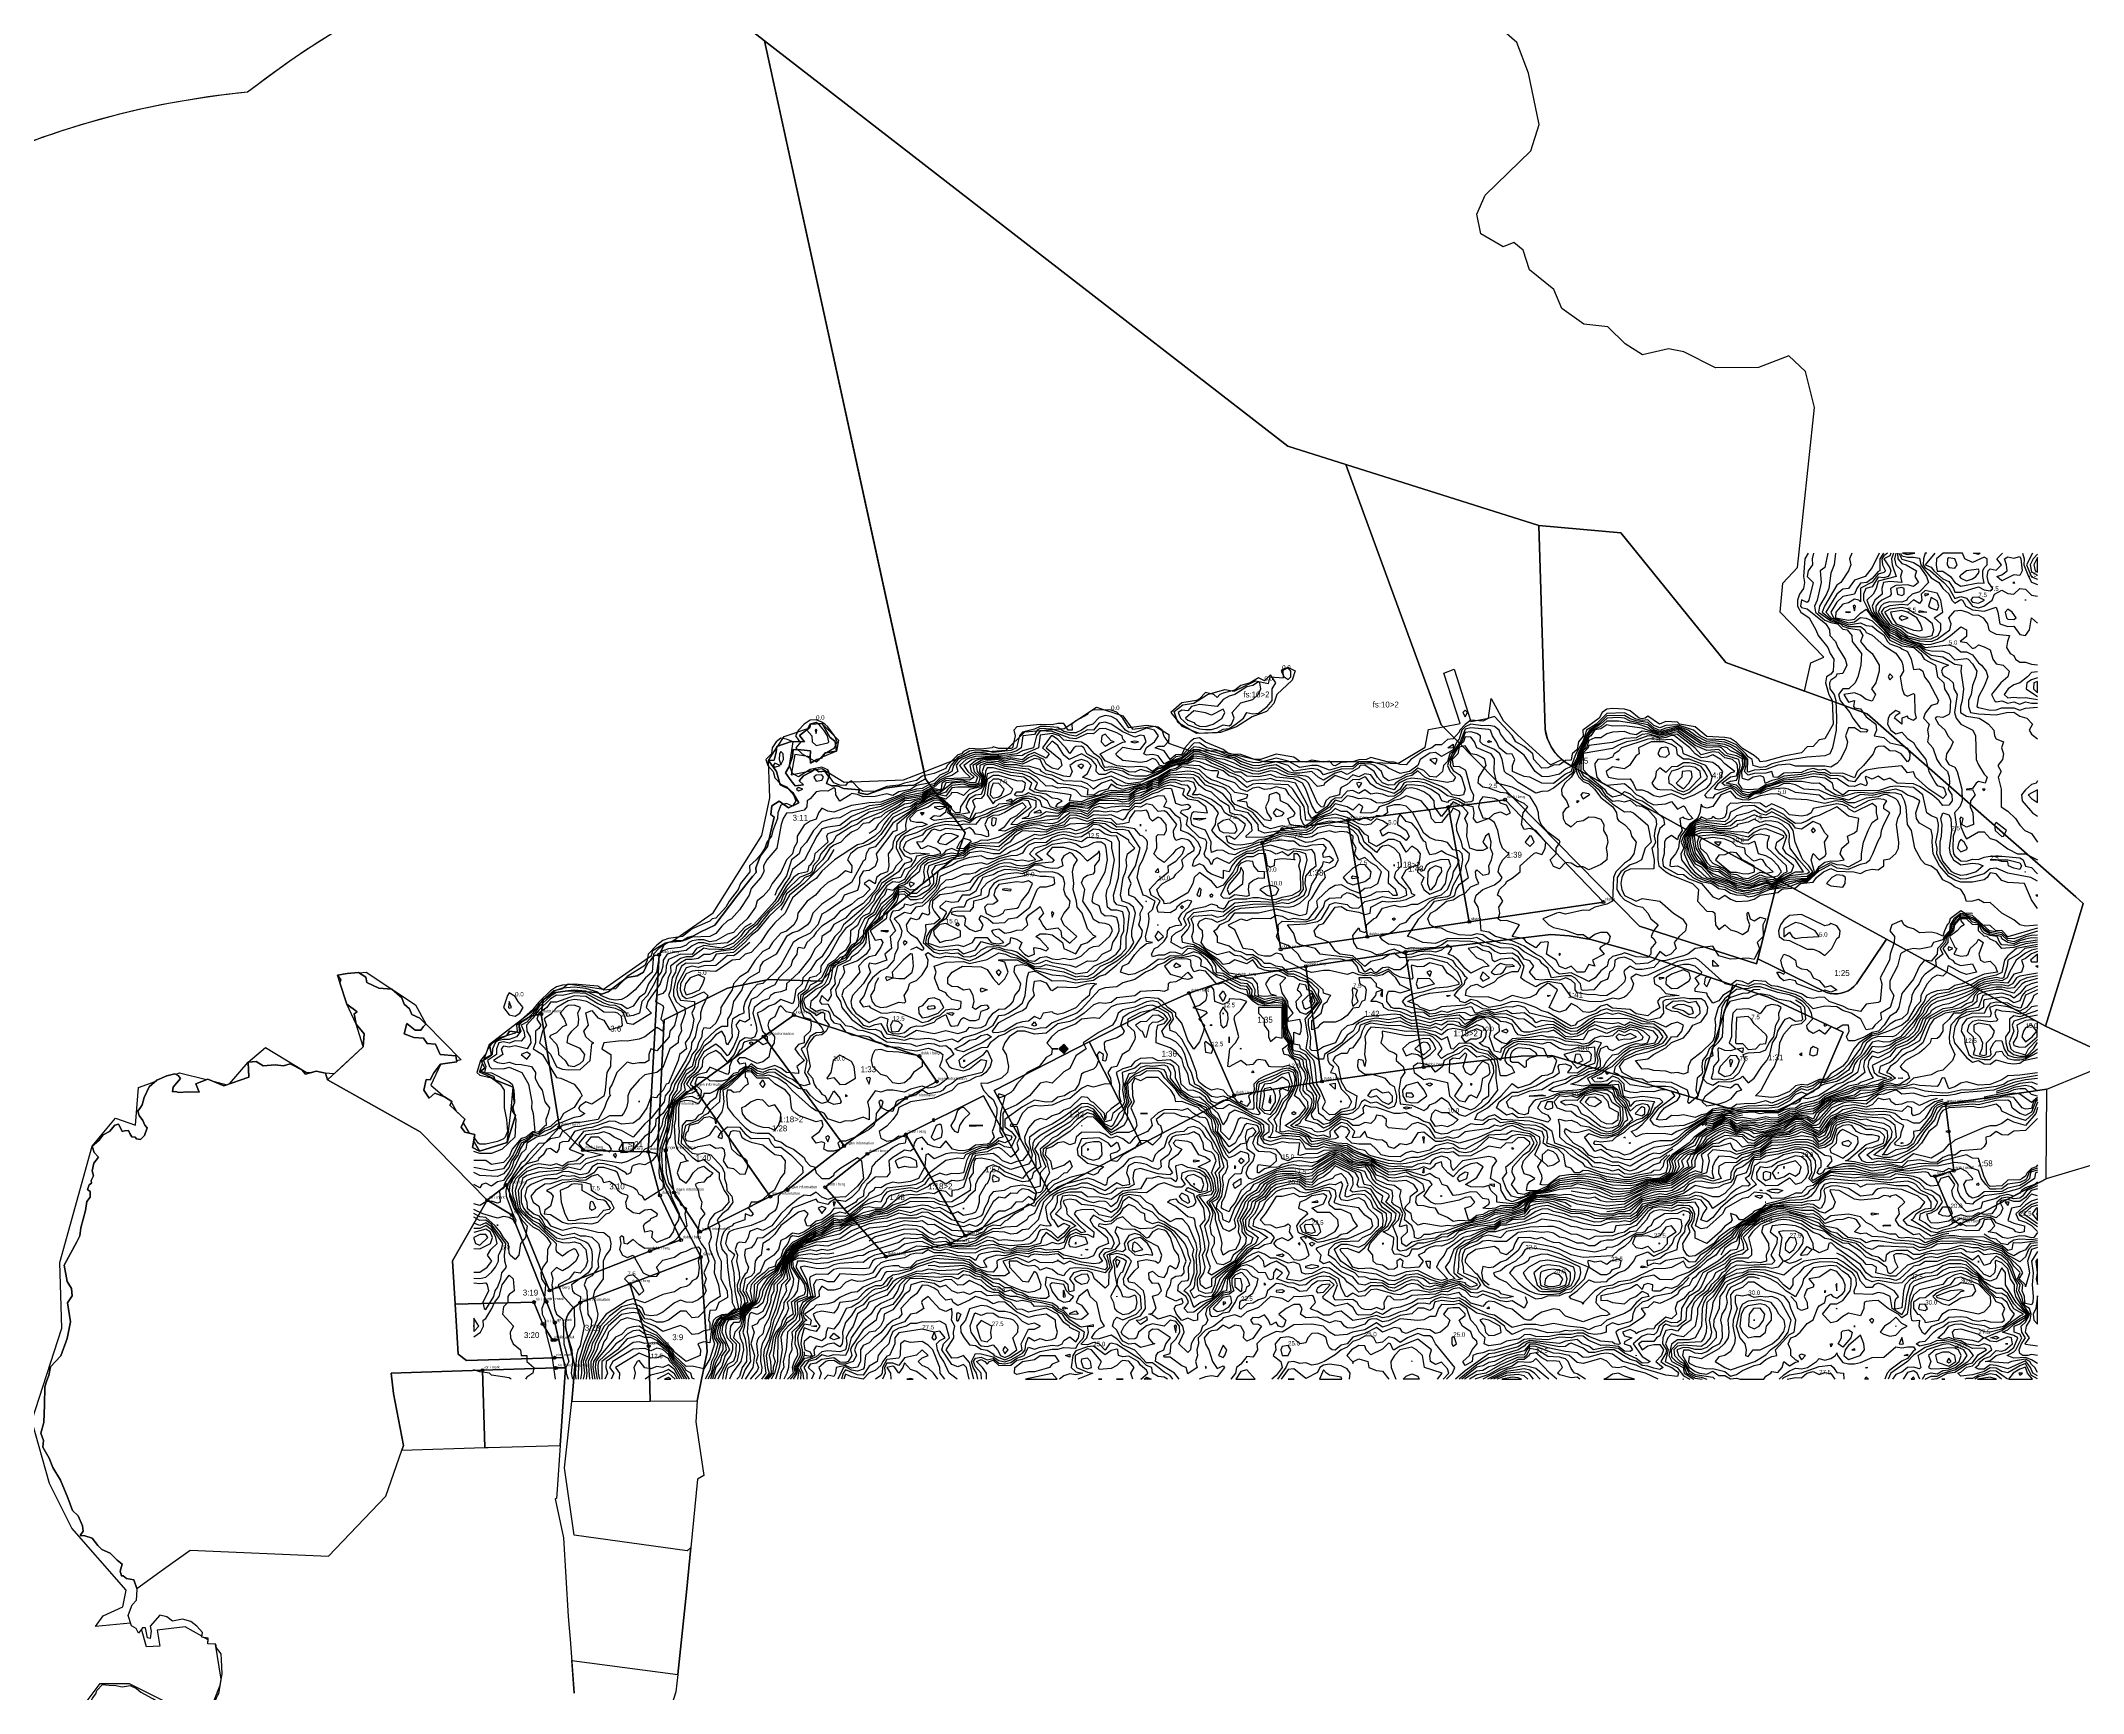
# Model space of a CAD drawing. Header units: metres. Extents: x 304729 to 308942, y 6403920 to 6405836.
# Drawn here: x 305003 to 305696, y 6404194 to 6404754 of the extents above; entities that cross this region are included whole.
import ezdxf

# ---------------------------------------------------------------- set-up
doc = ezdxf.new("R2010")
doc.units = ezdxf.units.M
for name, color, linetype in [('FASTIGHETSGRANSER', 7, 'Continuous'), ('GRANSPUNKTER', 1, 'Continuous'), ('HOJDKURVOR_GRUND', 4, 'Continuous'), ('HOJDKURVOR_STOD', 6, 'Continuous'), ('HOJDKURVOR_TEXT', 2, 'Continuous'), ('LILLEBY_4_8', 5, 'Continuous'), ('TOMTBETECKNINGAR', 3, 'Continuous'), ('TOMTER_1945', 1, 'Continuous')]:
    doc.layers.add(name, color=color, linetype=linetype)

msp = doc.modelspace()

# ---------------------------------------------------------------- linework, layer by layer
at = {"layer": 'FASTIGHETSGRANSER'}
for points in [[(306301.387, 6405066.015), (306300.55, 6405066.703), (306296.96, 6405068.128), (306297.206, 6405070.504), (306300.182, 6405071.075), (306302.047, 6405069.888), (306304.905, 6405086.67), (306304.58, 6405087.88), (306305.226, 6405088.551), (306305.299, 6405088.981), (306305.625, 6405090.896), (306303.728, 6405090.868), (306302.005, 6405093.192), (306306.049, 6405095.682), (306306.414, 6405095.521), (306307.421, 6405101.433), (306300.76, 6405106.313), (306300.426, 6405108.295), (306303.178, 6405110.139), (306300.712, 6405114.745), (306302.049, 6405116.371), (306305.309, 6405113.838), (306308.898, 6405112.415), (306309.315, 6405112.549), (306352.789, 6405367.737), (306272.226, 6405424.487), (306268.709, 6405423.72), (306265.201, 6405422.919), (306261.7, 6405422.084), (306258.208, 6405421.215), (306254.726, 6405420.311), (306251.25, 6405419.374), (306247.786, 6405418.404), (306244.33, 6405417.4), (306240.884, 6405416.361), (306237.449, 6405415.289), (306234.025, 6405414.185), (306230.611, 6405413.047), (306227.208, 6405411.874), (306223.881, 6405412.873), (306220.542, 6405413.833), (306217.193, 6405414.755), (306213.833, 6405415.639), (306210.463, 6405416.484), (306207.083, 6405417.29), (306203.695, 6405418.057), (306200.298, 6405418.785), (306196.893, 6405419.473), (306193.481, 6405420.123), (306190.06, 6405420.733), (306186.633, 6405421.303), (306183.2, 6405421.835), (306179.761, 6405422.327), (306176.316, 6405422.779), (306172.867, 6405423.191), (306169.413, 6405423.564), (306165.955, 6405423.897), (306162.492, 6405424.19), (306159.028, 6405424.444), (306155.561, 6405424.658), (306152.091, 6405424.831), (306148.619, 6405424.964), (306145.146, 6405425.058), (306141.673, 6405425.112), (306138.199, 6405425.126), (306134.725, 6405425.1), (306131.251, 6405425.034), (306127.779, 6405424.927), (306124.308, 6405424.781), (306120.838, 6405424.595), (306117.371, 6405424.368), (306113.908, 6405424.104), (306110.447, 6405423.798), (306106.99, 6405423.452), (306103.537, 6405423.067), (306100.09, 6405422.642), (306096.647, 6405422.177), (306093.209, 6405421.673), (306089.778, 6405421.129), (306086.353, 6405420.546), (306082.936, 6405419.924), (306079.525, 6405419.262), (306076.122, 6405418.561), (306072.728, 6405417.821), (306069.342, 6405417.042), (306065.965, 6405416.224), (306062.599, 6405415.367), (306059.242, 6405414.471), (306055.896, 6405413.537), (306052.561, 6405412.565), (306049.237, 6405411.554), (306045.925, 6405410.506), (306042.626, 6405409.419), (306039.339, 6405408.293), (306036.065, 6405407.131), (306032.804, 6405405.931), (306029.558, 6405404.693), (306026.327, 6405403.418), (306023.11, 6405402.106), (306019.909, 6405400.757), (306016.723, 6405399.371), (306013.553, 6405397.949), (306010.4, 6405396.49), (306007.263, 6405394.995), (306004.145, 6405393.464), (306001.045, 6405391.898), (306002.247, 6405395.162), (306003.411, 6405398.44), (306004.538, 6405401.73), (306005.628, 6405405.034), (306006.679, 6405408.349), (306007.694, 6405411.677), (306008.669, 6405415.016), (306009.607, 6405418.365), (306010.505, 6405421.726), (306011.367, 6405425.096), (306012.189, 6405428.476), (306012.973, 6405431.865), (306013.717, 6405435.263), (306014.424, 6405438.669), (306015.091, 6405442.083), (306015.719, 6405445.504), (306016.307, 6405448.932), (306016.857, 6405452.366), (306017.368, 6405455.807), (306017.839, 6405459.254), (306018.271, 6405462.705), (306018.663, 6405466.162), (306019.016, 6405469.623), (306019.329, 6405473.086), (306019.603, 6405476.554), (306019.837, 6405480.025), (306020.032, 6405483.498), (306020.186, 6405486.973), (306020.301, 6405490.449), (306020.377, 6405493.927), (306020.412, 6405497.406), (306020.408, 6405500.884), (306020.365, 6405504.362), (306020.281, 6405507.839), (306020.157, 6405511.315), (306019.995, 6405514.79), (306019.793, 6405518.263), (306019.55, 6405521.733), (306019.268, 6405525.199), (306018.946, 6405528.663), (306018.586, 6405532.123), (306018.186, 6405535.578), (306017.746, 6405539.029), (306017.266, 6405542.474), (306016.748, 6405545.913), (306016.19, 6405549.347), (306015.593, 6405552.774), (306014.957, 6405556.193), (306014.283, 6405559.606), (306013.569, 6405563.011), (306012.815, 6405566.407), (306012.023, 6405569.793), (306011.104, 6405573.365), (306010.145, 6405576.927), (306009.149, 6405580.478), (306008.113, 6405584.017), (306007.039, 6405587.547), (306005.928, 6405591.062), (306004.779, 6405594.567), (306003.591, 6405598.059), (306002.367, 6405601.538), (306001.105, 6405605.003), (305999.806, 6405608.456), (305998.469, 6405611.893), (305997.096, 6405615.316), (305995.685, 6405618.724), (305994.238, 6405622.116), (305992.754, 6405625.493), (305991.234, 6405628.852), (305989.677, 6405632.197), (305988.085, 6405635.524), (305986.457, 6405638.833), (305984.794, 6405642.124), (305983.095, 6405645.398), (305981.36, 6405648.653), (305979.591, 6405651.889), (305977.3, 6405655.578), (305974.976, 6405659.246), (305972.619, 6405662.892), (305970.229, 6405666.518), (305967.807, 6405670.122), (305965.352, 6405673.703), (305962.866, 6405677.263), (305960.347, 6405680.8), (305957.797, 6405684.315), (305955.215, 6405687.806), (305952.602, 6405691.273), (305949.958, 6405694.717), (305947.282, 6405698.138), (305944.576, 6405701.533), (305941.839, 6405704.905), (305939.383, 6405708.088), (305936.898, 6405711.25), (305934.385, 6405714.39), (305931.846, 6405717.507), (305929.278, 6405720.602), (305926.684, 6405723.674), (305924.062, 6405726.724), (305921.413, 6405729.749), (305918.738, 6405732.752), (305916.037, 6405735.73), (305913.309, 6405738.685), (305910.556, 6405741.616), (305907.777, 6405744.522), (305904.973, 6405747.404), (305902.142, 6405750.262), (305899.606, 6405752.589), (305897.043, 6405754.889), (305894.455, 6405757.16), (305891.841, 6405759.401), (305889.204, 6405761.613), (305886.539, 6405763.796), (305883.852, 6405765.948), (305881.141, 6405768.069), (305878.405, 6405770.16), (305875.646, 6405772.221), (305872.865, 6405774.25), (305870.061, 6405776.248), (305867.234, 6405778.213), (305864.386, 6405780.148), (305861.516, 6405782.05), (305858.625, 6405783.92), (305855.712, 6405785.757), (305852.78, 6405787.561), (305849.827, 6405789.332), (305846.855, 6405791.069), (305843.863, 6405792.773), (305840.852, 6405794.445), (305837.822, 6405796.081), (305834.775, 6405797.683), (305831.71, 6405799.251), (305828.627, 6405800.784), (305825.527, 6405802.283), (305822.411, 6405803.747), (305819.278, 6405805.176), (305816.13, 6405806.569), (305812.966, 6405807.927), (305809.786, 6405809.25), (305806.593, 6405810.535), (305803.385, 6405811.786), (305800.163, 6405813.001), (305796.927, 6405814.178), (305793.679, 6405815.32), (305790.418, 6405816.425), (305787.145, 6405817.493), (305783.86, 6405818.524), (305780.564, 6405819.518), (305777.257, 6405820.476), (305773.939, 6405821.396), (305770.611, 6405822.278), (305767.273, 6405823.124), (305763.966, 6405823.984), (305760.65, 6405824.807), (305757.324, 6405825.592), (305753.991, 6405826.339), (305750.648, 6405827.049), (305747.298, 6405827.72), (305743.941, 6405828.353), (305740.577, 6405828.949), (305737.206, 6405829.506), (305733.828, 6405830.024), (305730.446, 6405830.504), (305727.057, 6405830.945), (305723.664, 6405831.348), (305720.267, 6405831.713), (305716.867, 6405832.039), (305713.462, 6405832.326), (305710.054, 6405832.574), (305706.644, 6405832.784), (305703.231, 6405832.956), (305699.818, 6405833.087), (305696.402, 6405833.18), (305692.986, 6405833.236), (305689.569, 6405833.251), (305686.153, 6405833.228), (305682.736, 6405833.166), (305679.321, 6405833.066), (305675.907, 6405832.926), (305672.495, 6405832.747), (305669.085, 6405832.53), (305665.678, 6405832.275), (305662.274, 6405831.98), (305658.874, 6405831.646), (305655.477, 6405831.275), (305651.973, 6405831.879), (305648.464, 6405832.444), (305644.947, 6405832.971), (305641.425, 6405833.457), (305637.898, 6405833.904), (305634.367, 6405834.311), (305630.83, 6405834.679), (305627.29, 6405835.009), (305623.746, 6405835.298), (305620.2, 6405835.547), (305616.651, 6405835.757), (305613.1, 6405835.928), (305609.547, 6405836.059), (305605.992, 6405836.15), (305602.437, 6405836.201), (305598.882, 6405836.213), (305595.327, 6405836.185), (305591.772, 6405836.117), (305588.219, 6405836.011), (305584.667, 6405835.863), (305581.116, 6405835.677), (305577.568, 6405835.451), (305574.022, 6405835.184), (305570.48, 6405834.879), (305566.941, 6405834.534), (305563.407, 6405834.149), (305559.877, 6405833.726), (305556.352, 6405833.263), (305552.832, 6405832.76), (305549.318, 6405832.218), (305545.811, 6405831.637), (305542.31, 6405831.017), (305538.816, 6405830.358), (305535.331, 6405829.66), (305531.852, 6405828.923), (305528.382, 6405828.147), (305524.922, 6405827.333), (305521.47, 6405826.479), (305518.028, 6405825.588), (305514.596, 6405824.658), (305511.176, 6405823.69), (305507.766, 6405822.683), (305504.367, 6405821.64), (305500.799, 6405821.439), (305497.234, 6405821.199), (305493.671, 6405820.92), (305490.112, 6405820.6), (305486.557, 6405820.242), (305483.004, 6405819.844), (305479.458, 6405819.407), (305475.917, 6405818.931), (305472.38, 6405818.415), (305468.85, 6405817.861), (305465.326, 6405817.267), (305461.809, 6405816.634), (305458.299, 6405815.963), (305454.797, 6405815.252), (305451.303, 6405814.502), (305447.817, 6405813.715), (305444.34, 6405812.888), (305440.873, 6405812.023), (305437.416, 6405811.121), (305433.968, 6405810.178), (305430.531, 6405809.199), (305427.106, 6405808.182), (305423.691, 6405807.126), (305420.289, 6405806.033), (305416.899, 6405804.902), (305413.522, 6405803.734), (305410.158, 6405802.528), (305406.807, 6405801.285), (305403.471, 6405800.005), (305400.148, 6405798.689), (305396.841, 6405797.335), (305393.549, 6405795.945), (305390.272, 6405794.519), (305387.012, 6405793.056), (305383.767, 6405791.558), (305380.54, 6405790.023), (305377.33, 6405788.453), (305374.138, 6405786.847), (305370.963, 6405785.206), (305367.806, 6405783.53), (305364.669, 6405781.819), (305361.551, 6405780.075), (305358.452, 6405778.294), (305355.373, 6405776.48), (305352.314, 6405774.632), (305349.277, 6405772.75), (305346.26, 6405770.835), (305343.263, 6405768.887), (305340.289, 6405766.905), (305337.338, 6405764.891), (305334.409, 6405762.843), (305331.502, 6405760.764), (305328.62, 6405758.652), (305325.76, 6405756.51), (305322.925, 6405754.334), (305320.113, 6405752.128), (305317.326, 6405749.891), (305314.564, 6405747.623), (305311.827, 6405745.325), (305309.117, 6405742.997), (305306.432, 6405740.639), (305303.774, 6405738.251), (305301.141, 6405735.833), (305298.536, 6405733.387), (305295.958, 6405730.913), (305293.408, 6405728.409), (305290.885, 6405725.878), (305288.391, 6405723.319), (305285.925, 6405720.732), (305283.488, 6405718.119), (305281.08, 6405715.477), (305278.702, 6405712.811), (305276.353, 6405710.117), (305274.034, 6405707.398), (305271.745, 6405704.654), (305269.487, 6405701.884), (305267.26, 6405699.089), (305265.064, 6405696.27), (305262.9, 6405693.427), (305260.767, 6405690.56), (305258.665, 6405687.669), (305256.597, 6405684.756), (305254.559, 6405681.819), (305252.555, 6405678.86), (305250.584, 6405675.88), (305248.646, 6405672.877), (305246.741, 6405669.853), (305244.871, 6405666.808), (305243.033, 6405663.743), (305241.23, 6405660.658), (305239.461, 6405657.553), (305237.727, 6405654.429), (305236.027, 6405651.285), (305234.362, 6405648.123), (305232.733, 6405644.943), (305231.138, 6405641.744), (305229.579, 6405638.529), (305228.057, 6405635.296), (305226.569, 6405632.046), (305225.118, 6405628.78), (305223.703, 6405625.499), (305222.325, 6405622.202), (305220.984, 6405618.89), (305219.678, 6405615.563), (305218.41, 6405612.222), (305217.179, 6405608.867), (305215.986, 6405605.498), (305214.829, 6405602.117), (305213.71, 6405598.723), (305212.629, 6405595.317), (305211.586, 6405591.899), (305210.58, 6405588.47), (305209.613, 6405585.03), (305208.41, 6405581.682), (305207.245, 6405578.319), (305206.117, 6405574.944), (305205.028, 6405571.557), (305203.977, 6405568.158), (305202.964, 6405564.746), (305201.989, 6405561.325), (305201.052, 6405557.892), (305200.155, 6405554.449), (305199.296, 6405550.995), (305198.475, 6405547.533), (305197.693, 6405544.062), (305196.951, 6405540.582), (305196.248, 6405537.094), (305195.584, 6405533.599), (305194.959, 6405530.096), (305194.373, 6405526.586), (305193.827, 6405523.07), (305193.32, 6405519.548), (305192.853, 6405516.021), (305192.425, 6405512.488), (305192.037, 6405508.951), (305191.688, 6405505.41), (305191.38, 6405501.866), (305191.111, 6405498.318), (305190.882, 6405494.766), (305190.693, 6405491.213), (305190.544, 6405487.658), (305190.435, 6405484.102), (305190.365, 6405480.544), (305190.335, 6405476.986), (305190.346, 6405473.428), (305190.395, 6405469.87), (305190.486, 6405466.313), (305190.616, 6405462.757), (305190.785, 6405459.203), (305190.995, 6405455.651), (305191.245, 6405452.102), (305191.535, 6405448.555), (305191.863, 6405445.012), (305192.233, 6405441.473), (305192.641, 6405437.938), (305193.089, 6405434.409), (305193.576, 6405430.884), (305194.104, 6405427.365), (305194.67, 6405423.853), (305195.277, 6405420.346), (305195.922, 6405416.847), (305196.606, 6405413.355), (305197.33, 6405409.871), (305198.093, 6405406.396), (305198.894, 6405402.929), (305199.735, 6405399.472), (305200.614, 6405396.023), (305201.532, 6405392.586), (305202.488, 6405389.158), (305203.483, 6405385.742), (305204.515, 6405382.337), (305205.586, 6405378.943), (305206.696, 6405375.563), (305207.843, 6405372.194), (305209.027, 6405368.84), (305210.249, 6405365.498), (305211.509, 6405362.17), (305212.805, 6405358.857), (305214.139, 6405355.557), (305215.51, 6405352.274), (305216.917, 6405349.006), (305218.362, 6405345.754), (305219.842, 6405342.518), (305221.358, 6405339.3), (305222.911, 6405336.098), (305224.5, 6405332.914), (305226.124, 6405329.749), (305227.784, 6405326.601), (305229.478, 6405323.472), (305231.208, 6405320.363), (305232.972, 6405317.273), (305234.025, 6405313.904), (305235.115, 6405310.549), (305236.245, 6405307.206), (305237.41, 6405303.875), (305238.614, 6405300.558), (305239.855, 6405297.255), (305241.132, 6405293.966), (305242.447, 6405290.691), (305243.799, 6405287.432), (305245.187, 6405284.187), (305246.611, 6405280.959), (305248.071, 6405277.747), (305249.569, 6405274.551), (305251.101, 6405271.373), (305252.67, 6405268.212), (305254.274, 6405265.069), (305255.913, 6405261.944), (305257.587, 6405258.838), (305259.296, 6405255.751), (305261.039, 6405252.683), (305262.818, 6405249.635), (305264.63, 6405246.608), (305266.476, 6405243.6), (305268.356, 6405240.614), (305270.269, 6405237.649), (305272.216, 6405234.707), (305274.196, 6405231.785), (305276.208, 6405228.887), (305278.253, 6405226.011), (305280.33, 6405223.158), (305282.44, 6405220.33), (305284.58, 6405217.524), (305286.753, 6405214.744), (305288.956, 6405211.988), (305291.191, 6405209.257), (305293.455, 6405206.551), (305295.75, 6405203.871), (305298.076, 6405201.217), (305300.431, 6405198.589), (305302.815, 6405195.987), (305305.229, 6405193.414), (305307.671, 6405190.867), (305310.142, 6405188.347), (305312.641, 6405185.857), (305315.168, 6405183.393), (305317.722, 6405180.959), (305320.304, 6405178.554), (305322.912, 6405176.177), (305325.548, 6405173.831), (305328.209, 6405171.514), (305330.897, 6405169.227), (305333.61, 6405166.971), (305336.348, 6405164.745), (305339.111, 6405162.551), (305341.898, 6405160.387), (305344.709, 6405158.254), (305347.545, 6405156.154), (305350.405, 6405154.086), (305353.287, 6405152.05), (305356.191, 6405150.046), (305359.119, 6405148.077), (305362.068, 6405146.139), (305365.039, 6405144.234), (305368.03, 6405142.364), (305371.043, 6405140.527), (305374.076, 6405138.725), (305377.13, 6405136.955), (305380.203, 6405135.222), (305383.295, 6405133.523), (305386.407, 6405131.858), (305389.537, 6405130.229), (305392.685, 6405128.635), (305395.851, 6405127.076), (305399.034, 6405125.554), (305402.234, 6405124.067), (305405.451, 6405122.617), (305408.683, 6405121.202), (305411.932, 6405119.824), (305415.196, 6405118.483), (305418.474, 6405117.178), (305421.768, 6405115.911), (305425.075, 6405114.68), (305428.395, 6405113.487), (305431.73, 6405112.332), (305435.077, 6405111.214), (305438.436, 6405110.134), (305441.807, 6405109.091), (305445.19, 6405108.087), (305448.583, 6405107.121), (305451.988, 6405106.193), (305455.402, 6405105.303), (305458.827, 6405104.452), (305462.261, 6405103.639), (305465.704, 6405102.865), (305469.155, 6405102.13), (305472.614, 6405101.435), (305476.081, 6405100.777), (305479.555, 6405100.159), (305483.035, 6405099.58), (305486.523, 6405099.04), (305490.016, 6405098.54), (305493.514, 6405098.079), (305490.062, 6405097.55), (305486.615, 6405096.982), (305483.176, 6405096.377), (305479.743, 6405095.733), (305476.317, 6405095.051), (305472.898, 6405094.332), (305469.489, 6405093.575), (305466.088, 6405092.781), (305462.695, 6405091.948), (305459.313, 6405091.078), (305455.941, 6405090.17), (305452.577, 6405089.226), (305449.225, 6405088.244), (305445.885, 6405087.225), (305442.555, 6405086.171), (305439.238, 6405085.077), (305435.932, 6405083.949), (305432.639, 6405082.783), (305429.36, 6405081.582), (305426.094, 6405080.343), (305422.838, 6405079.049), (305419.595, 6405077.72), (305416.367, 6405076.357), (305413.153, 6405074.96), (305409.955, 6405073.529), (305406.772, 6405072.063), (305403.604, 6405070.565), (305400.453, 6405069.032), (305397.318, 6405067.466), (305394.2, 6405065.868), (305391.099, 6405064.236), (305388.016, 6405062.571), (305384.95, 6405060.874), (305381.903, 6405059.144), (305378.873, 6405057.382), (305375.864, 6405055.588), (305372.873, 6405053.762), (305369.902, 6405051.905), (305366.95, 6405050.016), (305364.019, 6405048.096), (305361.107, 6405046.145), (305358.02, 6405044.59), (305354.952, 6405043.002), (305351.901, 6405041.377), (305348.869, 6405039.718), (305345.856, 6405038.024), (305342.863, 6405036.296), (305339.89, 6405034.534), (305336.937, 6405032.738), (305334.004, 6405030.907), (305331.094, 6405029.044), (305328.205, 6405027.147), (305325.337, 6405025.217), (305322.493, 6405023.255), (305319.669, 6405021.26), (305316.871, 6405019.234), (305314.095, 6405017.175), (305311.342, 6405015.084), (305308.614, 6405012.962), (305305.91, 6405010.809), (305303.232, 6405008.625), (305300.578, 6405006.411), (305297.95, 6405004.166), (305295.347, 6405001.892), (305292.772, 6404999.587), (305290.222, 6404997.254), (305287.699, 6404994.891), (305285.204, 6404992.499), (305282.736, 6404990.08), (305280.296, 6404987.632), (305277.885, 6404985.157), (305275.502, 6404982.653), (305273.147, 6404980.123), (305270.822, 6404977.565), (305268.526, 6404974.982), (305266.26, 6404972.372), (305264.024, 6404969.737), (305261.819, 6404967.076), (305259.644, 6404964.391), (305257.499, 6404961.68), (305255.386, 6404958.944), (305253.305, 6404956.186), (305251.254, 6404953.403), (305249.237, 6404950.596), (305247.252, 6404947.768), (305245.299, 6404944.915), (305243.378, 6404942.042), (305241.491, 6404939.147), (305239.637, 6404936.23), (305237.817, 6404933.292), (305236.03, 6404930.334), (305234.277, 6404927.354), (305232.56, 6404924.355), (305230.875, 6404921.337), (305229.226, 6404918.3), (305227.612, 6404915.244), (305226.033, 6404912.169), (305224.489, 6404909.077), (305222.981, 6404905.968), (305221.508, 6404902.841), (305220.071, 6404899.697), (305218.671, 6404896.538), (305217.306, 6404893.362), (305215.978, 6404890.172), (305214.687, 6404886.965), (305213.432, 6404883.745), (305212.214, 6404880.51), (305211.034, 6404877.262), (305209.892, 6404874), (305208.786, 6404870.726), (305207.718, 6404867.439), (305206.687, 6404864.14), (305205.694, 6404860.829), (305204.74, 6404857.507), (305203.824, 6404854.174), (305202.945, 6404850.832), (305202.105, 6404847.479), (305201.304, 6404844.117), (305200.541, 6404840.747), (305199.816, 6404837.367), (305199.131, 6404833.979), (305198.484, 6404830.584), (305197.877, 6404827.181), (305197.308, 6404823.773), (305196.778, 6404820.357), (305196.288, 6404816.936), (305195.837, 6404813.509), (305195.424, 6404810.078), (305195.052, 6404806.642), (305194.718, 6404803.201), (305194.424, 6404799.758), (305194.17, 6404796.311), (305248.462, 6404753.574), (305425.876, 6404616.254), (305445.574, 6404610.012), (305510.987, 6404589.283), (305538.828, 6404586.862), (305574.391, 6404542.915), (305601.008, 6404533.208), (305603.235, 6404542.736), (305607.611, 6404544.687), (305592.847, 6404559.923), (305593.711, 6404569.75), (305598.666, 6404575.105), (305604.5, 6404629.316), (305601.363, 6404641.537), (305595.74, 6404646.835), (305585.413, 6404642.903), (305570.864, 6404642.725), (305560.128, 6404648.139), (305554.961, 6404649.192), (305546.09, 6404647.115), (305540.224, 6404650.942), (305534.442, 6404656.686), (305526.251, 6404657.597), (305518.801, 6404662.867), (305516.068, 6404669.297), (305507.859, 6404675.973), (305505.686, 6404682.654), (305502.509, 6404685.263), (305498.876, 6404683.779), (305491.391, 6404688.226), (305490.039, 6404694.871), (305492.794, 6404701.333), (305508.274, 6404716.288), (305511.139, 6404725.215), (305507.523, 6404742.66), (305503.59, 6404752.986), (305497.51, 6404758.195), (305493.749, 6404760.007), (305499.019, 6404767.457), (305497.819, 6404771.351), (305492.761, 6404774.867), (305498.67, 6404778.172), (305504.232, 6404779.847), (305521.305, 6404793.632), (305527.055, 6404793.377), (305538.945, 6404801.63), (305545.59, 6404802.982), (305558.041, 6404799.137), (305573.764, 6404807.221), (305573.934, 6404811.054), (305579.186, 6404811.919), (305578.815, 6404809.741), (305588.435, 6404810.137), (305602.121, 6404803.22), (305616.909, 6404802.564), (305622.282, 6404806.167), (305629.639, 6404805.018), (305637.049, 6404811.275), (305645.398, 6404813.923), (305668.692, 6404819.475), (305685.316, 6404823.129), (305696.879, 6404823.988), (305714.724, 6404836.641), (305724.752, 6404840.038), (305728.342, 6404846.738), (305736.739, 6404850.482), (305742.216, 6404850.239), (305745.617, 6404858.868), (305751.69, 6404859.696), (305757.891, 6404857.227), (305775.683, 6404862.475), (305787.117, 6404866.632), (305791.851, 6404874.379), (305798.513, 6404882.315), (305811.839, 6404885.84), (305827.451, 6404903.806), (305833.335, 6404906.563), (305835.853, 6404913.859), (305842.431, 6404919.878), (305838.462, 6404929.383), (305832.857, 6404932.923), (305842.166, 6404944.858), (305855.857, 6404956.598), (305861.479, 6404959.641), (305863.621, 6404958.449), (305860.213, 6404955.856), (305851.397, 6404948.838), (305851.55, 6404946.089), (305857.392, 6404941.713), (305859.187, 6404938.89), (305875.916, 6404938.697), (305881.385, 6404944.492), (305886.192, 6404946.045), (305890.172, 6404944.651), (305897.273, 6404950.097), (305907.272, 6404946.637), (305904.291, 6404941.281), (305908.958, 6404941.349), (305915.185, 6404927.079), (305919.469, 6404924.695), (305932.078, 6404924.41), (305943.543, 6404923.078), (305965.132, 6404927.335), (305978.969, 6404930.014), (305981.677, 6404935.382), (305981.287, 6404938.966), (305985.405, 6404939.435), (305992.429, 6404936.552), (305993.89, 6404932.371), (306006.475, 6404931.539), (306012.016, 6404928.363), (306017.562, 6404934.065), (306033.01, 6404942.161), (306040.264, 6404944.857), (306046.483, 6404948.971), (306056.492, 6404958.131), (306060.714, 6404966.724), (306058.984, 6404977.227), (306060.517, 6404987.037), (306063.377, 6404989.654), (306066.554, 6404987.043), (306069.19, 6404978.421), (306132.978, 6405000.013), (306130.403, 6405014.677), (306123.947, 6405017.695), (306118.23, 6405016.675), (306096.527, 6405008.709), (306094.968, 6405011.834), (306059.858, 6405008.953), (306053.222, 6404992.388), (306050.459, 6404990.262), (306047.948, 6404990.655), (306046.42, 6404994.235), (306050.529, 6405007.68), (306048.201, 6405009.048), (306049.313, 6405011.95), (306051.513, 6405010.868), (306053.49, 6405020.615), (306050.919, 6405029.158), (306052.919, 6405036.235), (306052.439, 6405038.082), (306053.189, 6405039.173), (306058.298, 6405037.886), (306060.122, 6405040.27), (306061.053, 6405045.633), (306062.423, 6405046.319), (306067.754, 6405053.982), (306071.752, 6405058.581), (306075.337, 6405066.571), (306078.774, 6405071.309), (306078.713, 6405073.024), (306083.867, 6405075.184), (306089.469, 6405081.117), (306092.946, 6405083.492), (306097.865, 6405089.877), (306103.417, 6405094.689), (306107.566, 6405099.562), (306108.519, 6405102.049), (306107.602, 6405104.323), (306108.874, 6405110.041), (306111.005, 6405113.74), (306116.072, 6405113.937), (306116.951, 6405110.853), (306121.232, 6405109.915), (306123.441, 6405108.596), (306126.572, 6405109.959), (306127.519, 6405112.306), (306128.977, 6405119.827), (306131.121, 6405118.549), (306133.04, 6405116.416), (306134.735, 6405116.622), (306134.147, 6405120.809), (306135.174, 6405123.347), (306141.258, 6405124.341), (306144.537, 6405122.229), (306142.272, 6405118.676), (306142.147, 6405115.872), (306145.205, 6405111.944), (306149.414, 6405114.988), (306152.001, 6405116.278), (306152.359, 6405114.858), (306149.283, 6405112.043), (306146.667, 6405103.73), (306147.945, 6405100.864), (306149.456, 6405100.094), (306153.183, 6405101.756), (306157.981, 6405102.245), (306165.356, 6405106.976), (306169.107, 6405109.198), (306173.862, 6405108.706), (306175.062, 6405107.248), (306179.988, 6405107.451), (306181.215, 6405109.785), (306180.187, 6405111.938), (306176.645, 6405111.252), (306175.89, 6405113.252), (306184.446, 6405116.104), (306186.767, 6405114.597), (306188.192, 6405111.864), (306183.745, 6405109.814), (306184.335, 6405107.258), (306187.414, 6405106.981), (306189.787, 6405109.826), (306195.211, 6405103.772), (306204.218, 6405099.712), (306210.358, 6405096.903), (306213.901, 6405097.589), (306218.001, 6405101.341), (306217.735, 6405104.865), (306215.255, 6405105.959), (306213.274, 6405105.625), (306211.09, 6405103.895), (306207.545, 6405107.476), (306205.643, 6405109.245), (306204.069, 6405110.901), (306202.646, 6405110.978), (306201.382, 6405112.236), (306201.868, 6405114.559), (306198.815, 6405115.397), (306194.867, 6405118.242), (306193.01, 6405120.712), (306189.651, 6405121.002), (306187.366, 6405123.351), (306191.863, 6405126.524), (306192.853, 6405129.851), (306197.956, 6405130.889), (306203.967, 6405130.202), (306206.939, 6405127.541), (306207.81, 6405124.974), (306207.04, 6405123.463), (306208.368, 6405121.718), (306208.779, 6405118.327), (306215.971, 6405115.761), (306218.231, 6405112.851), (306215.614, 6405110.86), (306215.685, 6405109.311), (306217.209, 6405108.822), (306220.253, 6405110.934), (306228.794, 6405110.276), (306237.693, 6405108.195), (306271.692, 6405120.878), (306277.042, 6405111.649), (306273.834, 6405108.981), (306240.759, 6405097.915), (306254.323, 6405055.476), (306252.755, 6405054.983), (306238.611, 6405097.196), (306222.215, 6405088.65), (306221.817, 6405085.998), (306225.915, 6405080.197), (306226.065, 6405077.24), (306224.271, 6405074.791), (306221.888, 6405073.912), (306220.482, 6405072.56), (306219.046, 6405072.401), (306216.901, 6405073.185), (306227.087, 6405024.23), (306225.08, 6405023.336), (306215.459, 6405073.692), (306214.394, 6405073.824), (306211.44, 6405070.583), (306209.464, 6405070.39), (306204.268, 6405060.926), (306201.196, 6405055.021), (306198.891, 6405053.718), (306193.526, 6405046.791), (306202.574, 6405003.681), (306200.879, 6405003.475), (306191.819, 6405046.304), (306181.505, 6405041.844), (306171.273, 6405039.208), (306169.466, 6405036.478), (306168.932, 6405030.742), (306166.193, 6405029.177), (306178.6, 6404965.195), (306190.823, 6404965.215), (306196.295, 6404961.883), (306219.844, 6404995.54), (306221.209, 6404994.636), (306199.601, 6404963.562), (306206.956, 6404958.319), (306219.77, 6404943.14), (306244.478, 6404977.588), (306231.274, 6404993.488), (306263.521, 6405039.545), (306264.88, 6405038.5), (306233.25, 6404993.681), (306246.043, 6404977.814), (306253.483, 6404987.687), (306260.467, 6404989.665), (306264.823, 6404986.522), (306274.46, 6404997.895), (306275.685, 6404996.998), (306278.258, 6404998.008), (306279.077, 6405000.641), (306284.186, 6405008.142), (306289.641, 6405013.941), (306288.887, 6405015.941), (306290.529, 6405018.116), (306289.927, 6405020.39), (306294.559, 6405024.371), (306295.736, 6405032.844), (306296.934, 6405039.88), (306297.723, 6405044.507), (306292.244, 6405050.494), (306288.518, 6405048.832), (306288.026, 6405050.4), (306292.907, 6405055.943), (306297.616, 6405057.562), (306298.386, 6405059.073), (306296.101, 6405061.422), (306296.914, 6405063.914), (306301.232, 6405065.106), (306301.387, 6405066.015)], [(306272.226, 6405424.486), (306264.618, 6405422.782), (306257.047, 6405420.917), (306249.517, 6405418.894), (306242.032, 6405416.711), (306234.594, 6405414.371), (306227.208, 6405411.875), (306220.002, 6405413.986), (306212.747, 6405415.916), (306205.445, 6405417.666), (306198.102, 6405419.234), (306190.722, 6405420.618), (306183.311, 6405421.819), (306175.871, 6405422.835), (306168.409, 6405423.666), (306160.928, 6405424.31), (306153.434, 6405424.769), (306145.931, 6405425.041), (306138.423, 6405425.126), (306130.915, 6405425.025), (306123.412, 6405424.737), (306115.919, 6405424.263), (306108.44, 6405423.602), (306100.979, 6405422.756), (306093.542, 6405421.724), (306086.133, 6405420.508), (306078.756, 6405419.107), (306071.416, 6405417.524), (306064.119, 6405415.759), (306056.867, 6405413.813), (306049.666, 6405411.687), (306042.52, 6405409.383), (306035.433, 6405406.902), (306028.41, 6405404.245), (306021.456, 6405401.414), (306014.574, 6405398.412), (306007.769, 6405395.239), (306001.045, 6405391.898), (305841.284, 6405216.641), (305731.912, 6405175.674), (305493.514, 6405098.079), (305486.615, 6405096.982), (305479.742, 6405095.733), (305472.898, 6405094.332), (305466.087, 6405092.78), (305459.312, 6405091.078), (305452.577, 6405089.226), (305445.884, 6405087.225), (305439.237, 6405085.077), (305432.639, 6405082.783), (305426.093, 6405080.343), (305419.271, 6405077.585), (305412.512, 6405074.676), (305405.819, 6405071.617), (305399.196, 6405068.41), (305392.647, 6405065.056), (305386.173, 6405061.557), (305379.78, 6405057.915), (305373.469, 6405054.131), (305367.243, 6405050.207), (305361.107, 6405046.146), (305354.279, 6405042.649), (305347.543, 6405038.98), (305340.902, 6405035.14), (305334.361, 6405031.133), (305327.924, 6405026.961), (305321.594, 6405022.627), (305315.377, 6405018.134), (305309.277, 6405013.483), (305303.296, 6405008.68), (305297.44, 6405003.725), (305291.711, 6404998.624), (305286.114, 6404993.378), (305280.651, 6404987.992), (305275.328, 6404982.469), (305270.147, 6404976.813), (305265.111, 6404971.026), (305260.224, 6404965.114), (305255.488, 6404959.079), (305250.908, 6404952.925), (305246.485, 6404946.658), (305242.224, 6404940.279), (305238.125, 6404933.795), (305234.193, 6404927.209), (305230.43, 6404920.524), (305226.837, 6404913.747), (305223.418, 6404906.88), (305220.175, 6404899.928), (305217.109, 6404892.896), (305214.223, 6404885.789), (305211.519, 6404878.61), (305208.998, 6404871.366), (305206.662, 6404864.059), (305204.513, 6404856.695), (305202.551, 6404849.279), (305200.778, 6404841.816), (305199.196, 6404834.31), (305197.805, 6404826.766), (305196.606, 6404819.19), (305195.6, 6404811.585), (305194.788, 6404803.957), (305194.17, 6404796.311), (305248.461, 6404753.573), (305425.875, 6404616.253), (305445.572, 6404610.011), (305510.987, 6404589.282), (305538.828, 6404586.862), (305574.392, 6404542.914), (305622.258, 6404525.46), (305693.017, 6404463.466), (305695.515, 6404461.196), (305692.317, 6404450.639), (305682.784, 6404419.603), (305707.41, 6404408.206), (305733.318, 6404395.966), (306190.189, 6404179.854), (306505.392, 6404030.756), (306718.476, 6403929.96), (306724.189, 6403927.259), (306757.801, 6404091.603), (306741.103, 6404088.832), (306709.497, 6404090.098), (306671.43, 6404081.868), (306653.412, 6404083.146), (306518.162, 6404121.161), (306506.552, 6404128.007), (306477.332, 6404151.431), (306455.615, 6404168.422), (306452.706, 6404173.475), (306448.66, 6404201.227), (306450.388, 6404222.918), (306463.027, 6404272.111), (306463.301, 6404273.173), (306462.469, 6404291.531), (306459.118, 6404310.708), (306455.896, 6404323.872), (306451.343, 6404342.61), (306447.912, 6404350.465), (306442.703, 6404359.239), (306435.337, 6404366.383), (306426.291, 6404370.424), (306422.848, 6404371.134), (306370.132, 6404373.034), (306353.846, 6404372.347), (306350.194, 6404372.194), (306343.939, 6404372.688), (306340.573, 6404374.259), (306337.843, 6404379.352), (306335.528, 6404399.298), (306334.708, 6404428.393), (306334.345, 6404443.815), (306330.088, 6404455.879), (306326.536, 6404462.842), (306308.987, 6404489.85), (306300.992, 6404499.472), (306296.136, 6404503.435), (306288.799, 6404509.761), (306282.806, 6404513.478), (306276.497, 6404516.479), (306268.467, 6404518.322), (306260.28, 6404519.383), (306242.763, 6404517.63), (306230.174, 6404517.222), (306199.471, 6404517.954), (306189.302, 6404517.475), (306173.581, 6404514.588), (306150.069, 6404507.752), (306138.983, 6404506.554), (306104.444, 6404505.822), (306078.814, 6404503.71), (306053.939, 6404501.001), (305992.253, 6404491.159), (305984.514, 6404490.383), (305974.652, 6404490.718), (305950.717, 6404493.523), (305927.993, 6404493.968), (305920.515, 6404493.721), (305902.651, 6404490.876), (305886.815, 6404488.981), (305873.141, 6404489.289), (305874.204, 6404494.176), (305886.556, 6404493.986), (305901.96, 6404495.829), (305920.036, 6404498.708), (305927.961, 6404498.97), (305951.058, 6404498.518), (305975.03, 6404495.708), (305984.349, 6404495.391), (305991.608, 6404496.12), (306053.274, 6404505.958), (306078.338, 6404508.688), (306104.184, 6404510.818), (306138.661, 6404511.548), (306149.095, 6404512.676), (306172.429, 6404519.46), (306188.731, 6404522.454), (306199.412, 6404522.958), (306230.153, 6404522.224), (306242.432, 6404522.623), (306260.352, 6404524.415), (306269.348, 6404523.249), (306278.15, 6404521.23), (306285.205, 6404517.874), (306291.767, 6404513.804), (306299.349, 6404507.269), (306304.53, 6404503.04), (306313.02, 6404492.821), (306330.871, 6404465.346), (306334.692, 6404457.855), (306339.326, 6404444.729), (306339.707, 6404428.51), (306340.622, 6404402.915), (306342.877, 6404380.608), (306344.085, 6404378.197), (306345.246, 6404377.621), (306350.203, 6404377.128), (306369.871, 6404378.135), (306423.464, 6404376.007), (306428.194, 6404375.145), (306438.418, 6404370.348), (306446.705, 6404362.438), (306452.882, 6404351.496), (306456.057, 6404344.062), (306464.15, 6404311.14), (306467.667, 6404291.708), (306468.037, 6404274.903), (306468.084, 6404272.765), (306455.183, 6404222.307), (306453.73, 6404200.09), (306457.391, 6404174.446), (306458.9, 6404171.967), (306477.845, 6404157.149), (306509.391, 6404132.137), (306520.142, 6404125.798), (306654.275, 6404088.098), (306671.071, 6404086.907), (306709.063, 6404095.12), (306740.79, 6404093.848), (306758.873, 6404096.849), (306839.152, 6404489.369), (307236.236, 6404530.712), (307299.526, 6404537.589), (307921.054, 6404603.545), (307932.48, 6404604.758), (308092.768, 6404541.729), (308092.149, 6404499.466), (308091.703, 6404479.68), (308081.786, 6404414.469), (308081.768, 6404414.354), (308056.115, 6404252.059), (308221.859, 6404257.681), (308420.036, 6404413.24), (308703.455, 6404343.465), (308826.774, 6404313.103), (308870.422, 6404339.868), (308883.598, 6404347.873), (308927.395, 6404373.419), (308935.102, 6404369.893), (308925.017, 6404331.597), (308917.156, 6404302.302), (308915.608, 6404296.536), (308914.922, 6404292.597), (308935.446, 6404287.709), (308939.995, 6404286.646), (308942.374, 6404286.087), (308939.343, 6404372.816), (308935.43, 6404399.603), (308927.618, 6404419.073), (308907.999, 6404450.17), (308897.861, 6404462.158), (308801.291, 6404555.855), (308753.074, 6404601.448), (308735.988, 6404613.496), (308702.551, 6404631.876), (308631.843, 6404666.33), (308476.067, 6404767.696), (308451.61, 6404781.934), (308430.478, 6404791.361), (308407.01, 6404798.219), (308381.692, 6404801.584), (308357.869, 6404801.521), (308337.11, 6404799.729), (307833.301, 6404722.159), (307810.377, 6404719.503), (307795.757, 6404718.037), (307755.999, 6404715.53), (307512.982, 6404714.72), (307484.031, 6404716.035), (307444.141, 6404718.866), (307310.013, 6404729.648), (307295.404, 6404730.736), (307272.727, 6404734.703), (307084.632, 6404783.811), (307039.516, 6404801.658), (306965.606, 6404818.14), (306905.34, 6404827.49), (306858.633, 6404831.857), (306841.808, 6404832.161), (306826.877, 6404830.255), (306806.611, 6404825.184), (306764.601, 6404811.338), (306739.954, 6404809.243), (306698.41, 6404808.84), (306444.737, 6404784.344), (306419.818, 6404779.648), (306362.28, 6404762.513), (306334.439, 6404757.05), (306306.782, 6404754.782), (306203.217, 6404750.442), (306189.097, 6404752.195), (306186.073, 6404752.488), (306162.493, 6404758.01), (306093.756, 6404778.679), (306065.966, 6404783.422), (306015.826, 6404782.691), (305963.528, 6404775.456), (305932.129, 6404770.015), (305904.022, 6404763.653), (305885.803, 6404755.064), (305852.551, 6404736.652), (305781.926, 6404692.418), (305747.762, 6404673.698), (305745.395, 6404678.101), (305779.395, 6404696.735), (305850.011, 6404740.961), (305883.524, 6404759.518), (305902.386, 6404768.409), (305931.149, 6404774.921), (305962.76, 6404780.398), (306015.445, 6404787.686), (306066.353, 6404788.429), (306094.902, 6404783.556), (306163.783, 6404762.843), (306186.887, 6404757.432), (306189.646, 6404757.166), (306203.422, 6404755.455), (306306.473, 6404759.773), (306333.75, 6404762.011), (306361.082, 6404767.374), (306418.638, 6404784.514), (306443.982, 6404789.29), (306459.871, 6404791.16), (306698.15, 6404813.838), (306739.717, 6404814.241), (306763.593, 6404816.27), (306805.22, 6404829.99), (306825.951, 6404835.177), (306841.535, 6404837.166), (306858.912, 6404836.852), (306905.957, 6404832.454), (306966.535, 6404823.056), (307040.988, 6404806.452), (307086.189, 6404788.573), (307273.791, 6404739.591), (307296.023, 6404735.705), (307310.285, 6404734.642), (307444.515, 6404723.652), (307484.311, 6404720.827), (307513.083, 6404719.521), (307755.841, 6404720.331), (307795.367, 6404722.821), (307809.859, 6404724.275), (307832.66, 6404726.918), (308191.647, 6404782.507), (308275.287, 6404795.49), (308282.83, 6404803.839), (308274.256, 6404801.442), (308257.528, 6404799.01), (308251.434, 6404797.461), (308245.623, 6404795.955), (308199.442, 6404788.802), (308181.385, 6404785.502), (308082.941, 6404770.245), (308011.856, 6404804.052), (307975.298, 6404821.442), (307985.802, 6404842.48), (307996.304, 6404863.51), (307999.43, 6404869.769), (307998.446, 6404887.87), (308005.147, 6404901.294), (308019.477, 6404908.955), (308030.782, 6404903.581), (308042.056, 6404898.218), (308054.825, 6404910.12), (308072.332, 6404934.893), (308090.979, 6404959.814), (308092.789, 6404962.231), (308050.068, 6404980.386), (307869.541, 6405056.324), (307826.603, 6405087.497), (307767.821, 6405167.468), (307742.67, 6405266.103), (307689.583, 6405072.278), (307689.334, 6405056.08), (307687.084, 6404985.493), (307686.173, 6404956.92), (307684.934, 6404927.762), (307653.767, 6404931.243), (307628.61, 6404960.063), (307569.131, 6405028.736), (307584.332, 6405071.348), (307569.34, 6405110.27), (307560.369, 6405149.812), (307537.274, 6405295.848), (307575.799, 6405435.481), (307589.163, 6405491.847), (307589.568, 6405492.981), (307347.602, 6405418.011), (307267.849, 6405391.309), (307145.819, 6405373.258), (307048.444, 6405336.623), (306963.492, 6405320.315), (306892.234, 6405332.349), (306826.191, 6405320.495), (306781.365, 6405303.089), (306690.295, 6405292.362), (306590.418, 6405258.866), (306519.817, 6405276.65), (306517.66, 6405277.812), (306509.895, 6405200.69), (306496.929, 6405128.177), (306469.446, 6405090.687), (306487.406, 6405058.444), (306486.508, 6405052.809), (306459.834, 6404885.585), (306326.568, 6404929.514), (306317.811, 6404932.4), (306281.863, 6404944.247), (306289.07, 6404984.843), (306295.736, 6405032.844), (306296.935, 6405039.881), (306305.126, 6405087.962), (306305.299, 6405088.982), (306352.79, 6405367.736), (306272.226, 6405424.486)], [(305194.17, 6404796.311), (305186.478, 6404794.129), (305178.84, 6404791.77), (305171.257, 6404789.235), (305163.736, 6404786.524), (305156.279, 6404783.64), (305148.892, 6404780.583), (305141.577, 6404777.356), (305134.339, 6404773.961), (305127.181, 6404770.399), (305120.109, 6404766.671), (305113.124, 6404762.781), (305106.231, 6404758.73), (305099.435, 6404754.52), (305092.737, 6404750.154), (305086.143, 6404745.634), (305079.655, 6404740.962), (305073.277, 6404736.141), (305066.075, 6404735.372), (305058.895, 6404734.424), (305051.741, 6404733.297), (305044.617, 6404731.992), (305037.528, 6404730.509), (305030.478, 6404728.85), (305023.471, 6404727.015), (305016.513, 6404725.006), (305009.607, 6404722.825), (305002.757, 6404720.471), (304995.969, 6404717.948), (304989.245, 6404715.255), (304982.591, 6404712.396), (304976.01, 6404709.372), (304969.506, 6404706.184), (304963.085, 6404702.835), (304956.748, 6404699.327), (304950.502, 6404695.662), (304944.348, 6404691.842), (304938.292, 6404687.87), (304932.337, 6404683.747), (304926.487, 6404679.478), (304920, 6404676.753), (304913.582, 6404673.868), (304907.238, 6404670.824), (304900.972, 6404667.623), (304894.787, 6404664.267), (304888.688, 6404660.759), (304882.678, 6404657.1), (304876.76, 6404653.292), (304870.939, 6404649.339), (304865.219, 6404645.242), (304859.602, 6404641.004), (304854.092, 6404636.628), (304848.692, 6404632.116), (304843.407, 6404627.471), (304838.238, 6404622.696), (304833.19, 6404617.794), (304828.266, 6404612.768), (304823.468, 6404607.622), (304818.799, 6404602.357), (304813.402, 6404597.44), (304808.13, 6404592.391), (304802.985, 6404587.212), (304797.97, 6404581.906), (304793.089, 6404576.478), (304788.344, 6404570.929), (304783.739, 6404565.265), (304779.276, 6404559.487), (304774.959, 6404553.6), (304770.789, 6404547.608), (304766.769, 6404541.514), (304762.903, 6404535.321), (304759.192, 6404529.035), (304755.638, 6404522.658), (304752.244, 6404516.194), (304749.012, 6404509.648), (304745.944, 6404503.024), (304743.042, 6404496.325), (304740.307, 6404489.556), (304737.741, 6404482.721), (304735.347, 6404475.825), (304733.124, 6404468.871), (304731.076, 6404461.864), (304729.202, 6404454.808), (304784.727, 6404352.116), (304841.614, 6404220.016), (304846.743, 6404177.983), (304873.206, 6404095.06), (304939.083, 6404027.917), (304952.67, 6404020.954), (304977.669, 6404008.144), (305053.342, 6404091.294), (305054.354, 6404092.524), (305052.924, 6404091.694), (305051.446, 6404089.413), (305048.895, 6404087.886), (305049.323, 6404090.166), (305049.086, 6404091.998), (305050.86, 6404094.156), (305052.141, 6404095.974), (305052.24, 6404097.668), (305053.237, 6404100.312), (305054.82, 6404102.626), (305057.311, 6404105.492), (305058.432, 6404108.168), (305059.494, 6404109.545), (305058.847, 6404110.134), (305057.9, 6404111.867), (305059.327, 6404113.48), (305059.11, 6404115.983), (305057.979, 6404117.303), (305055.119, 6404115.891), (305053.756, 6404116.974), (305052.582, 6404116.025), (305048.08, 6404114.952), (305046.155, 6404114.284), (305045.944, 6404116.858), (305045.106, 6404117.493), (305044.713, 6404119.153), (305045.25, 6404121.11), (305046.889, 6404123.369), (305045.35, 6404122.019), (305043.819, 6404121.036), (305042.817, 6404122.061), (305041.463, 6404121.145), (305040.339, 6404124.156), (305038.73, 6404124.96), (305038.243, 6404126.586), (305037.156, 6404127.302), (305036.937, 6404128.901), (305036.725, 6404130.453), (305036.865, 6404135.487), (305034.861, 6404136.455), (305036.169, 6404139.983), (305036.362, 6404142.973), (305034.328, 6404144.285), (305033.614, 6404144.087), (305032.633, 6404144.669), (305030.768, 6404144.025), (305029.031, 6404143.119), (305027.045, 6404143.746), (305025.914, 6404143.4), (305025.676, 6404144.638), (305024.039, 6404144.193), (305023.96, 6404145.328), (305023.08, 6404146.056), (305022.349, 6404146.562), (305020.757, 6404146.033), (305019.227, 6404146.926), (305017.344, 6404145.835), (305016.391, 6404146.853), (305014.413, 6404147.132), (305013.283, 6404148.713), (305012.694, 6404150.013), (305013.227, 6404151.495), (305012.557, 6404151.518), (305010.458, 6404151.337), (305009.572, 6404152.3), (305008.904, 6404155.367), (305009.115, 6404156.9), (305009.298, 6404158.344), (305007.939, 6404159.206), (305006.685, 6404161.232), (305005.643, 6404162.459), (305004.548, 6404160.941), (305003.645, 6404162.099), (305004.124, 6404162.75), (305005.281, 6404163.632), (305005.402, 6404165.529), (305005.325, 6404167.174), (305005.759, 6404167.92), (305005.936, 6404169.395), (305007.534, 6404170.809), (305009.3, 6404173.252), (305011.357, 6404177.549), (305012.633, 6404179.035), (305011.93, 6404180.454), (305012.385, 6404182.308), (305013.661, 6404184.242), (305015.292, 6404184.27), (305016.993, 6404186.187), (305017.566, 6404188.604), (305018.685, 6404189.388), (305019.973, 6404190.129), (305020.767, 6404191.86), (305021.901, 6404193.345), (305022.189, 6404194.499), (305024.079, 6404196.504), (305026.395, 6404196.275), (305028.639, 6404196.171), (305030.757, 6404195.709), (305033.468, 6404196.207), (305035.611, 6404195.183), (305037.131, 6404193.948), (305041.068, 6404191.78), (305041.343, 6404191.63), (305044.577, 6404189.584), (305056.33, 6404184.827), (305060.354, 6404187.147), (305062.784, 6404192.074), (305063.176, 6404192.87), (305063.492, 6404193.51), (305064.631, 6404200.146), (305064.437, 6404204.861), (305064.352, 6404206.914), (305062.75, 6404209.021), (305062.475, 6404210.245), (305059.766, 6404210.371), (305059.982, 6404212.233), (305057.739, 6404212.53), (305058.002, 6404214.134), (305056.119, 6404216.325), (305054.04, 6404217.835), (305051.236, 6404218.73), (305047.845, 6404218.057), (305045.884, 6404219.519), (305043.601, 6404220.021), (305040.262, 6404216.334), (305040.661, 6404214.575), (305040.265, 6404212.184), (305039.368, 6404212.371), (305038.706, 6404215.77), (305037.621, 6404215.703), (305036.283, 6404213.895), (305035.514, 6404215.543), (305034.751, 6404215.976), (305033.971, 6404216.416), (305032.789, 6404219.882), (305033.624, 6404222.101), (305034.13, 6404223.493), (305035.61, 6404225.139), (305035.897, 6404228.633), (305035.718, 6404229.13), (305034.677, 6404232.01), (305032.291, 6404232.418), (305031.121, 6404233.399), (305030.52, 6404233.407), (305030.084, 6404235.003), (305030.761, 6404237.312), (305029.076, 6404238.653), (305026.745, 6404241.041), (305023.911, 6404242.263), (305022.549, 6404243.704), (305020.66, 6404246.167), (305018.176, 6404246.959), (305016.571, 6404247.021), (305017.573, 6404248.514), (305017.334, 6404250.342), (305015.897, 6404253.653), (305013.982, 6404255.547), (305012.343, 6404259.826), (305009.915, 6404265.765), (305007.231, 6404270.124), (305005.995, 6404273.226), (305003.845, 6404277.009), (305004.088, 6404279.194), (305003.211, 6404281.724), (305004.174, 6404285.306), (305004.417, 6404291.299), (305004.614, 6404297.374), (305005.192, 6404299.568), (305005.911, 6404301.252), (305006.429, 6404304.234), (305009.936, 6404307.968), (305012.089, 6404313.756), (305013.27, 6404319.452), (305012.268, 6404325.892), (305013.772, 6404328.229), (305013.631, 6404330.772), (305012.133, 6404333.13), (305011.116, 6404338.702), (305015.401, 6404346.614), (305016.477, 6404348.641), (305016.763, 6404351.342), (305018.339, 6404357.168), (305018.842, 6404360.261), (305019.883, 6404361.711), (305019.904, 6404363.623), (305019.06, 6404364.278), (305019.543, 6404365.927), (305020.384, 6404366.494), (305020.225, 6404367.35), (305021.04, 6404368.947), (305020.638, 6404370.612), (305021.181, 6404373.194), (305022.759, 6404375.272), (305021.303, 6404376.852), (305020.604, 6404378.964), (305022.813, 6404380.858), (305024.324, 6404382.787), (305026.474, 6404383.991), (305028.268, 6404386.081), (305029.557, 6404386.417), (305030.059, 6404385.372), (305030.798, 6404384.008), (305031.621, 6404384.167), (305032.9, 6404384.3), (305033.404, 6404383.306), (305034.05, 6404382.101), (305035.219, 6404382.087), (305035.593, 6404381.507), (305036.955, 6404381.28), (305038.399, 6404382.575), (305039.202, 6404385.176), (305038.492, 6404386.13), (305037.816, 6404387.693), (305036.587, 6404389.388), (305036.056, 6404390.841), (305036.94, 6404392.116), (305037.598, 6404392.995), (305038.245, 6404395.503), (305039.92, 6404399.125), (305042.535, 6404401.372), (305045.873, 6404402.868), (305048.604, 6404403.532), (305049.79, 6404402.908), (305050.599, 6404401.897), (305049.192, 6404400.347), (305048.045, 6404398.934), (305047.807, 6404397.369), (305048.93, 6404397.461), (305049.871, 6404397.19), (305053.116, 6404397.426), (305056.845, 6404397.321), (305055.781, 6404400.109), (305059.858, 6404401.71), (305065.254, 6404399.434), (305073.72, 6404402.4), (305073.537, 6404407.412), (305076.183, 6404407.683), (305078.587, 6404406.188), (305082.645, 6404406.597), (305085.514, 6404406.252), (305087.703, 6404406.869), (305091.67, 6404404.831), (305092.875, 6404403.365), (305096.486, 6404404.375), (305099.68, 6404403.734), (305100.353, 6404401.468), (305112.445, 6404412.663), (305112.783, 6404417.09), (305110.069, 6404420.337), (305109.467, 6404423.798), (305110.411, 6404424.529), (305106.939, 6404427.104), (305104.544, 6404434.363), (305104.906, 6404435.356), (305103.789, 6404436.927), (305107.032, 6404437.453), (305110.924, 6404437.794), (305113.353, 6404436.214), (305113.766, 6404434.466), (305117.836, 6404432.474), (305122.161, 6404432.142), (305125.606, 6404429.306), (305126.363, 6404427.085), (305128.192, 6404425.507), (305129, 6404423.588), (305131.714, 6404422.307), (305133.692, 6404420.381), (305132.773, 6404419.425), (305131.997, 6404418.326), (305130.097, 6404418.24), (305127.227, 6404420.53), (305126.365, 6404417.095), (305129.697, 6404415.762), (305132.942, 6404415.575), (305134.153, 6404413.742), (305137.004, 6404413.592), (305138.609, 6404410.053), (305143.906, 6404409.636), (305144.275, 6404407.544), (305138.692, 6404406.727), (305136.403, 6404403.877), (305135.225, 6404401.492), (305133.811, 6404401.526), (305132.995, 6404397.996), (305134.825, 6404395.226), (305136.712, 6404396.963), (305140.062, 6404395.73), (305142.57, 6404394.136), (305141.905, 6404392.867), (305146.905, 6404388.154), (305145.639, 6404385.366), (305146.906, 6404383.774), (305150.37, 6404382.89), (305149.49, 6404378.581), (305151.898, 6404377.281), (305161.279, 6404380.235), (305164.089, 6404389.343), (305162.71, 6404391.4), (305163.813, 6404393.72), (305163.464, 6404395.535), (305163.297, 6404398.968), (305157.153, 6404401.447), (305156.758, 6404402.563), (305152.278, 6404404.381), (305153.701, 6404405.395), (305152.619, 6404407.645), (305155.941, 6404409.816), (305155.321, 6404413.473), (305158.034, 6404415.053), (305161.156, 6404416.503), (305162.058, 6404417.99), (305165.527, 6404417.474), (305165.227, 6404420.588), (305169.4, 6404423.169), (305172.855, 6404423.726), (305173.507, 6404428.526), (305176.937, 6404430.906), (305181.698, 6404431.669), (305186.796, 6404431.413), (305191.607, 6404431.096), (305193.274, 6404430.511), (305195.521, 6404431.313), (305199.48, 6404434.325), (305202.002, 6404436.093), (305205.385, 6404436.747), (305207.499, 6404437.971), (305208.863, 6404440.834), (305209.847, 6404441.942), (305211.08, 6404443.641), (305212.774, 6404443.875), (305214.706, 6404447.767), (305218.843, 6404448.732), (305220.758, 6404448.573), (305222.511, 6404449.667), (305224.172, 6404450.146), (305226.88, 6404451.665), (305231.681, 6404453.878), (305239.16, 6404463.681), (305244.408, 6404470.417), (305245.738, 6404471.723), (305245.567, 6404473.282), (305247.195, 6404477.368), (305249.578, 6404480.558), (305250.536, 6404485.128), (305251.738, 6404490.432), (305250.619, 6404491.384), (305251.048, 6404494.288), (305253.539, 6404495.904), (305256.689, 6404493.685), (305260.209, 6404495.303), (305258.111, 6404498.803), (305256.909, 6404500.005), (305253.771, 6404501.479), (305252.592, 6404505.915), (305249.821, 6404509.686), (305251.826, 6404509.837), (305252.513, 6404512.479), (305252.654, 6404514.434), (305257.54, 6404516.092), (305262.124, 6404515.968), (305260.34, 6404518.196), (305263.827, 6404520.864), (305264.079, 6404522.049), (305268.099, 6404522.176), (305270.641, 6404517.566), (305272.456, 6404516.09), (305272.894, 6404512.904), (305269.066, 6404512.295), (305267.866, 6404510.492), (305266.215, 6404510.022), (305264.106, 6404508.778), (305263.988, 6404510.67), (305264.142, 6404512.982), (305260.825, 6404513.296), (305258.178, 6404513.452), (305257.984, 6404511.012), (305256.789, 6404507.477), (305255.648, 6404505.476), (305257.597, 6404502.81), (305258.925, 6404501.082), (305261.721, 6404501.464), (305260.287, 6404502.844), (305261.769, 6404504.444), (305264.055, 6404505.747), (305265.712, 6404506.776), (305266.963, 6404505.849), (305268.961, 6404506.029), (305270.282, 6404504.169), (305269.497, 6404501.879), (305271.331, 6404501.145), (305273.306, 6404501.146), (305275.279, 6404500.199), (305280.666, 6404499.755), (305280.369, 6404498.676), (305283.366, 6404498.119), (305289.469, 6404500.306), (305295.032, 6404501.134), (305299.108, 6404501.339), (305303.116, 6404503.47), (305248.461, 6404753.573), (305194.17, 6404796.311)], [(305104.58, 6404434.461), (305103.801, 6404436.913), (305103.79, 6404436.928), (305107.032, 6404437.454), (305110.924, 6404437.793), (305111.112, 6404437.672), (305113.512, 6404437.918), (305130.179, 6404426.886), (305133.727, 6404420.393), (305145.648, 6404408.187), (305144.215, 6404407.882), (305144.274, 6404407.544), (305138.977, 6404406.769), (305138.687, 6404406.708), (305135.405, 6404399.634), (305140.084, 6404395.715), (305142.571, 6404394.136), (305142.388, 6404393.786), (305142.436, 6404393.747), (305144.16, 6404390.742), (305146.905, 6404388.153), (305146.348, 6404386.929), (305148.373, 6404383.4), (305150.369, 6404382.89), (305149.922, 6404380.7), (305151.875, 6404377.297), (305161.271, 6404380.255), (305162.69, 6404391.406), (305163.288, 6404398.938), (305162.567, 6404399.263), (305157.152, 6404401.447), (305157.05, 6404401.738), (305151.899, 6404404.05), (305152.952, 6404406.953), (305152.62, 6404407.647), (305153.387, 6404408.147), (305155.33, 6404413.499), (305171.603, 6404426.041), (305171.945, 6404426.488), (305173.507, 6404428.526), (305177.152, 6404431.723), (305179.762, 6404432.33), (305181.963, 6404434.027), (305193.891, 6404432.211), (305210.257, 6404443.571), (305210.679, 6404445.246), (305212.853, 6404446.606), (305214.707, 6404447.767), (305217.107, 6404448.326), (305231.062, 6404458.013), (305247.668, 6404484.297), (305250.377, 6404497.044), (305249.843, 6404509.655), (305249.821, 6404509.685), (305249.843, 6404509.687), (305252.619, 6404513.949), (305252.654, 6404514.434), (305253.015, 6404514.556), (305255.159, 6404517.848), (305263.593, 6404520.685), (305263.826, 6404520.863), (305264.079, 6404522.048), (305268.017, 6404522.173), (305268.076, 6404522.193), (305268.099, 6404522.176), (305268.107, 6404522.161), (305273.546, 6404516.604), (305272.899, 6404512.898), (305268.068, 6404510.797), (305267.865, 6404510.491), (305266.215, 6404510.021), (305264.106, 6404508.778), (305263.987, 6404510.67), (305264.004, 6404510.922), (305258.746, 6404511.684), (305257.586, 6404504.874), (305265.114, 6404506.405), (305265.712, 6404506.776), (305265.976, 6404506.58), (305267.973, 6404506.986), (305275.488, 6404502.364), (305295.683, 6404503.185), (305302.586, 6404505.893), (305248.462, 6404753.574), (305194.17, 6404796.311), (305190.63, 6404795.331), (305187.101, 6404794.313), (305183.582, 6404793.258), (305180.075, 6404792.165), (305176.579, 6404791.035), (305173.096, 6404789.868), (305169.626, 6404788.664), (305166.169, 6404787.423), (305162.725, 6404786.145), (305159.295, 6404784.831), (305155.878, 6404783.479), (305152.477, 6404782.091), (305149.091, 6404780.669), (305145.72, 6404779.209), (305142.364, 6404777.714), (305139.025, 6404776.183), (305135.703, 6404774.616), (305132.397, 6404773.015), (305129.108, 6404771.378), (305125.837, 6404769.707), (305122.584, 6404768), (305119.35, 6404766.26), (305116.134, 6404764.484), (305112.936, 6404762.675), (305109.759, 6404760.831), (305106.602, 6404758.954), (305103.464, 6404757.043), (305100.348, 6404755.099), (305097.251, 6404753.122), (305094.177, 6404751.113), (305091.123, 6404749.07), (305088.092, 6404746.995), (305085.084, 6404744.888), (305082.097, 6404742.749), (305079.134, 6404740.578), (305076.193, 6404738.375), (305073.277, 6404736.142), (305069.904, 6404735.804), (305066.535, 6404735.428), (305063.17, 6404735.012), (305059.811, 6404734.556), (305056.457, 6404734.061), (305053.108, 6404733.528), (305049.768, 6404732.954), (305046.433, 6404732.343), (305043.106, 6404731.691), (305039.787, 6404731.002), (305036.475, 6404730.274), (305033.173, 6404729.506), (305029.88, 6404728.701), (305026.597, 6404727.857), (305023.323, 6404726.974), (305020.06, 6404726.054), (305016.808, 6404725.096), (305013.568, 6404724.099), (305010.34, 6404723.065), (305007.123, 6404721.994), (305003.919, 6404720.884), (305000.729, 6404719.737), (304997.553, 6404718.554), (304994.389, 6404717.332), (304991.241, 6404716.075), (304988.108, 6404714.78), (304984.989, 6404713.45), (304981.888, 6404712.082), (304978.801, 6404710.679), (304975.732, 6404709.239), (304972.68, 6404707.764), (304969.645, 6404706.254), (304966.627, 6404704.708), (304963.628, 6404703.126), (304960.648, 6404701.51), (304957.687, 6404699.859), (304954.745, 6404698.174), (304951.823, 6404696.454), (304948.923, 6404694.701), (304946.042, 6404692.914), (304943.182, 6404691.092), (304940.344, 6404689.238), (304937.527, 6404687.351), (304934.733, 6404685.431), (304931.961, 6404683.478), (304929.213, 6404681.494), (304926.488, 6404679.477), (304923.398, 6404678.203), (304920.323, 6404676.893), (304917.264, 6404675.546), (304914.221, 6404674.163), (304911.195, 6404672.744), (304908.186, 6404671.29), (304905.193, 6404669.8), (304902.219, 6404668.275), (304899.264, 6404666.714), (304896.326, 6404665.12), (304893.408, 6404663.49), (304890.509, 6404661.827), (304887.63, 6404660.129), (304884.771, 6404658.396), (304881.933, 6404656.631), (304879.117, 6404654.832), (304876.321, 6404653.001), (304873.547, 6404651.136), (304870.796, 6404649.238), (304868.067, 6404647.307), (304865.361, 6404645.346), (304862.678, 6404643.352), (304860.02, 6404641.326), (304857.385, 6404639.27), (304854.775, 6404637.182), (304852.189, 6404635.064), (304849.629, 6404632.915), (304847.095, 6404630.736), (304844.586, 6404628.527), (304842.104, 6404626.289), (304839.648, 6404624.021), (304837.219, 6404621.726), (304834.818, 6404619.401), (304832.444, 6404617.048), (304830.098, 6404614.667), (304827.78, 6404612.26), (304825.492, 6404609.823), (304823.231, 6404607.361), (304821.001, 6404604.872), (304818.799, 6404602.357), (304816.293, 6404600.104), (304813.813, 6404597.823), (304811.359, 6404595.514), (304808.933, 6404593.176), (304806.533, 6404590.811), (304804.161, 6404588.418), (304801.816, 6404585.999), (304799.498, 6404583.552), (304797.211, 6404581.079), (304794.951, 6404578.58), (304792.718, 6404576.055), (304790.517, 6404573.505), (304788.344, 6404570.929), (304786.202, 6404568.33), (304784.088, 6404565.704), (304782.006, 6404563.056), (304779.953, 6404560.383), (304777.932, 6404557.688), (304775.942, 6404554.969), (304773.983, 6404552.227), (304772.055, 6404549.463), (304770.16, 6404546.677), (304768.297, 6404543.87), (304766.467, 6404541.041), (304764.669, 6404538.191), (304762.903, 6404535.322), (304761.17, 6404532.431), (304759.471, 6404529.522), (304757.806, 6404526.592), (304756.174, 6404523.644), (304754.577, 6404520.678), (304753.013, 6404517.693), (304751.483, 6404514.691), (304749.989, 6404511.671), (304748.529, 6404508.634), (304747.104, 6404505.58), (304745.715, 6404502.51), (304744.36, 6404499.425), (304743.041, 6404496.324), (304741.758, 6404493.209), (304740.511, 6404490.079), (304739.3, 6404486.935), (304738.125, 6404483.777), (304736.986, 6404480.605), (304735.884, 6404477.421), (304734.818, 6404474.224), (304733.789, 6404471.017), (304732.798, 6404467.796), (304731.843, 6404464.565), (304730.925, 6404461.322), (304730.045, 6404458.07), (304729.202, 6404454.808), (304784.727, 6404352.117), (304841.613, 6404220.016), (304846.742, 6404177.984), (304873.207, 6404095.06), (304939.082, 6404027.917), (304952.67, 6404020.954), (304977.669, 6404008.145), (305053.342, 6404091.293), (305054.332, 6404092.497), (305054.315, 6404092.5), (305052.924, 6404091.694), (305051.446, 6404089.412), (305048.894, 6404087.885), (305049.323, 6404090.166), (305049.148, 6404091.518), (305048.224, 6404091.342), (305054.048, 6404102.182), (305057.483, 6404114.773), (305044.675, 6404113.286), (305037.78, 6404124.69), (305030.651, 6404130.761), (305019.316, 6404144.006), (304985.744, 6404100.688), (304989.977, 6404084.88), (304982.875, 6404082.317), (304975.169, 6404103.212), (305005.423, 6404145.855), (305004.555, 6404154.115), (305003.631, 6404162.073), (305005.397, 6404165.655), (305005.325, 6404167.173), (305005.76, 6404167.92), (305005.936, 6404169.394), (305007.534, 6404170.809), (305008.804, 6404172.566), (305012.312, 6404179.683), (305011.93, 6404180.455), (305012.386, 6404182.308), (305013.66, 6404184.243), (305014.567, 6404184.258), (305015.874, 6404186.91), (305023.303, 6404196.857), (305033.167, 6404196.83), (305054.886, 6404186.003), (305060.333, 6404187.136), (305063.978, 6404196.337), (305064.314, 6404198.296), (305062.447, 6404210.239), (305062.432, 6404210.248), (305059.766, 6404210.372), (305059.918, 6404211.681), (305058.637, 6404212.411), (305057.739, 6404212.53), (305057.798, 6404212.89), (305052.11, 6404216.133), (305042.602, 6404214.911), (305043.595, 6404209.522), (305039.064, 6404209.312), (305037.28, 6404215.242), (305036.283, 6404213.895), (305035.513, 6404215.543), (305034.751, 6404215.974), (305033.971, 6404216.416), (305033.645, 6404217.371), (305021.696, 6404216.248), (305024.321, 6404219.831), (305031.031, 6404222.822), (305032.106, 6404228.53), (305013.714, 6404249.487), (305006.164, 6404264.62), (305000.117, 6404285.853), (305010.377, 6404317.252), (305009.651, 6404339.588), (305020.61, 6404378.989), (305028.546, 6404388.501), (305035.3, 6404386.057), (305036.297, 6404398.88), (305041.991, 6404400.904), (305042.535, 6404401.372), (305045.873, 6404402.868), (305048.604, 6404403.533), (305048.918, 6404403.368), (305050.241, 6404403.837), (305059.403, 6404401.531), (305059.858, 6404401.71), (305061.584, 6404400.982), (305066.292, 6404399.798), (305067.152, 6404400.099), (305073.498, 6404407.415), (305079.357, 6404412.411), (305093.142, 6404404.08), (305095.119, 6404403.993), (305096.486, 6404404.376), (305099.313, 6404403.807), (305102.716, 6404403.656), (305112.307, 6404412.535), (305112.42, 6404412.708), (305110.085, 6404420.317), (305110.069, 6404420.337), (305110.061, 6404420.38), (305106.922, 6404427.089), (305106.351, 6404428.886), (305104.544, 6404434.362), (305104.58, 6404434.461)], [(305302.586, 6404505.893), (305319.253, 6404512.433), (305330.439, 6404513.225), (305336.717, 6404519.38), (305350.061, 6404520.504), (305361.105, 6404527.734), (305369.98, 6404524.768), (305373.214, 6404520.335), (305380.976, 6404521.278), (305385.571, 6404518.501), (305385.438, 6404515.505), (305392.62, 6404513.041), (305402.913, 6404513.015), (305417.761, 6404509.355), (305447.782, 6404509.31), (305463.191, 6404508.627), (305472.447, 6404514.221), (305473.569, 6404520.177), (305478.575, 6404521.116), (305484.31, 6404522.193), (305478.767, 6404539.315), (305482.264, 6404540.633), (305487.947, 6404522.876), (305493.896, 6404523.993), (305494.842, 6404530.744), (305498.928, 6404523.195), (305503.867, 6404518.31), (305514.964, 6404508.241), (305518.787, 6404510.015), (305518.769, 6404510.03), (305518.171, 6404510.566), (305517.601, 6404511.129), (305517.058, 6404511.721), (305516.545, 6404512.337), (305516.062, 6404512.977), (305515.611, 6404513.641), (305515.192, 6404514.325), (305514.807, 6404515.029), (305514.456, 6404515.75), (305514.14, 6404516.488), (305513.861, 6404517.24), (305513.619, 6404518.004), (305513.414, 6404518.78), (305513.247, 6404519.564), (305513.118, 6404520.356), (305510.987, 6404589.283), (305445.574, 6404610.012), (305425.876, 6404616.254), (305248.462, 6404753.574), (305302.586, 6404505.893)], [(305510.987, 6404589.282), (305445.572, 6404610.011), (305477.883, 6404521.822), (305482.852, 6404516.777), (305545.142, 6404453.551), (305584.749, 6404440.736), (305585.188, 6404442.458), (305592.017, 6404469.243), (305568.066, 6404482.343), (305521.396, 6404508.195), (305519.965, 6404509.1), (305518.634, 6404510.147), (305517.417, 6404511.324), (305516.326, 6404512.619), (305515.373, 6404514.018), (305514.569, 6404515.508), (305513.92, 6404517.072), (305513.434, 6404518.694), (305513.117, 6404520.357), (305510.987, 6404589.282)], [(305388.616, 6404522.607), (305387.434, 6404526.24), (305390.368, 6404528.553), (305394.064, 6404529.16), (305398.632, 6404532.061), (305404.601, 6404533.761), (305407.765, 6404533.13), (305414.984, 6404536.725), (305419.357, 6404535.772), (305419.91, 6404538.073), (305424.409, 6404537.685), (305424.318, 6404540.355), (305426.126, 6404541.254), (305428.456, 6404540.071), (305427.335, 6404536.928), (305422.149, 6404532.004), (305421.223, 6404529.01), (305418.699, 6404526.34), (305413.841, 6404524.512), (305408.459, 6404521.066), (305403.037, 6404519.203), (305394.925, 6404518.789), (305388.616, 6404522.607)], [(305303.116, 6404503.47), (305299.108, 6404501.339), (305295.032, 6404501.134), (305289.469, 6404500.306), (305283.366, 6404498.119), (305280.369, 6404498.676), (305280.666, 6404499.755), (305275.279, 6404500.199), (305273.306, 6404501.146), (305271.331, 6404501.145), (305269.497, 6404501.879), (305270.282, 6404504.169), (305268.961, 6404506.029), (305266.963, 6404505.849), (305265.712, 6404506.776), (305264.055, 6404505.747), (305261.769, 6404504.444), (305260.287, 6404502.844), (305261.721, 6404501.464), (305258.925, 6404501.082), (305257.597, 6404502.81), (305255.648, 6404505.476), (305256.789, 6404507.477), (305257.984, 6404511.012), (305258.178, 6404513.452), (305260.825, 6404513.296), (305264.142, 6404512.982), (305263.988, 6404510.67), (305264.106, 6404508.778), (305266.215, 6404510.022), (305267.866, 6404510.492), (305269.066, 6404512.295), (305272.894, 6404512.904), (305272.456, 6404516.09), (305270.641, 6404517.566), (305268.099, 6404522.176), (305264.079, 6404522.049), (305263.827, 6404520.864), (305260.34, 6404518.196), (305262.124, 6404515.968), (305257.54, 6404516.092), (305252.654, 6404514.434), (305252.513, 6404512.479), (305251.826, 6404509.837), (305249.821, 6404509.686), (305252.592, 6404505.915), (305253.771, 6404501.479), (305256.909, 6404500.005), (305258.111, 6404498.803), (305260.209, 6404495.303), (305256.689, 6404493.685), (305253.539, 6404495.904), (305251.048, 6404494.288), (305250.619, 6404491.384), (305251.738, 6404490.432), (305250.536, 6404485.128), (305249.578, 6404480.558), (305247.195, 6404477.368), (305245.567, 6404473.282), (305245.738, 6404471.723), (305244.408, 6404470.417), (305239.16, 6404463.681), (305231.681, 6404453.878), (305226.88, 6404451.665), (305224.172, 6404450.146), (305222.511, 6404449.667), (305220.758, 6404448.573), (305218.843, 6404448.732), (305214.706, 6404447.767), (305212.774, 6404443.875), (305209.124, 6404377.064), (305212.247, 6404376.387), (305214.482, 6404421.786), (305236.02, 6404432.576), (305249.911, 6404435.461), (305267.8, 6404434.948), (305285.719, 6404454.7), (305313.732, 6404477.211), (305316.575, 6404485.191), (305303.116, 6404503.47)], [(305212.774, 6404443.875), (305211.08, 6404443.641), (305209.847, 6404441.942), (305208.863, 6404440.834), (305207.499, 6404437.971), (305205.385, 6404436.747), (305202.002, 6404436.093), (305199.48, 6404434.325), (305195.521, 6404431.313), (305193.274, 6404430.511), (305191.607, 6404431.096), (305186.796, 6404431.413), (305181.698, 6404431.669), (305176.937, 6404430.906), (305173.507, 6404428.526), (305172.855, 6404423.726), (305178.987, 6404385.387), (305187.018, 6404377.675), (305200.45, 6404377.223), (305200.46, 6404380.221), (305204.195, 6404380.125), (305203.996, 6404377.127), (305209.124, 6404377.064), (305212.774, 6404443.875)], [(305172.855, 6404423.726), (305169.4, 6404423.169), (305165.227, 6404420.588), (305165.527, 6404417.474), (305162.058, 6404417.99), (305161.156, 6404416.503), (305158.034, 6404415.053), (305155.321, 6404413.473), (305155.941, 6404409.816), (305152.619, 6404407.645), (305153.701, 6404405.395), (305152.278, 6404404.381), (305156.758, 6404402.563), (305157.153, 6404401.447), (305163.297, 6404398.968), (305163.464, 6404395.535), (305163.813, 6404393.72), (305162.71, 6404391.4), (305164.089, 6404389.343), (305161.279, 6404380.235), (305151.898, 6404377.281), (305149.49, 6404378.581), (305150.37, 6404382.89), (305146.906, 6404383.774), (305145.639, 6404385.366), (305146.905, 6404388.154), (305141.905, 6404392.867), (305142.57, 6404394.136), (305140.062, 6404395.73), (305136.712, 6404396.963), (305134.825, 6404395.226), (305132.995, 6404397.996), (305133.811, 6404401.526), (305135.225, 6404401.492), (305136.403, 6404403.877), (305138.692, 6404406.727), (305144.275, 6404407.544), (305143.906, 6404409.636), (305138.609, 6404410.053), (305137.004, 6404413.592), (305134.153, 6404413.742), (305132.942, 6404415.575), (305129.697, 6404415.762), (305126.365, 6404417.095), (305127.227, 6404420.53), (305130.097, 6404418.24), (305131.997, 6404418.326), (305132.773, 6404419.425), (305133.692, 6404420.381), (305131.714, 6404422.307), (305129, 6404423.588), (305128.192, 6404425.507), (305126.363, 6404427.085), (305125.606, 6404429.306), (305122.161, 6404432.142), (305117.836, 6404432.474), (305113.766, 6404434.466), (305113.353, 6404436.214), (305110.924, 6404437.794), (305107.032, 6404437.453), (305103.789, 6404436.927), (305104.906, 6404435.356), (305104.544, 6404434.363), (305106.939, 6404427.104), (305110.411, 6404424.529), (305109.467, 6404423.798), (305110.069, 6404420.337), (305112.783, 6404417.09), (305112.445, 6404412.663), (305100.353, 6404401.468), (305131.825, 6404383.855), (305154.547, 6404360.642), (305161.076, 6404365.796), (305178.987, 6404385.387), (305172.855, 6404423.726)], [(305100.353, 6404401.468), (305099.68, 6404403.734), (305096.486, 6404404.375), (305092.875, 6404403.365), (305091.67, 6404404.831), (305087.703, 6404406.869), (305085.514, 6404406.252), (305082.645, 6404406.597), (305078.587, 6404406.188), (305076.183, 6404407.683), (305073.537, 6404407.412), (305073.72, 6404402.4), (305065.254, 6404399.434), (305059.858, 6404401.71), (305055.781, 6404400.109), (305056.845, 6404397.321), (305053.116, 6404397.426), (305049.871, 6404397.19), (305048.93, 6404397.461), (305047.807, 6404397.369), (305048.045, 6404398.934), (305049.192, 6404400.347), (305050.599, 6404401.897), (305049.79, 6404402.908), (305048.604, 6404403.532), (305045.873, 6404402.868), (305042.535, 6404401.372), (305039.92, 6404399.125), (305038.245, 6404395.503), (305037.598, 6404392.995), (305036.94, 6404392.116), (305036.056, 6404390.841), (305036.587, 6404389.388), (305037.816, 6404387.693), (305038.492, 6404386.13), (305039.202, 6404385.176), (305038.399, 6404382.575), (305036.955, 6404381.28), (305035.593, 6404381.507), (305035.219, 6404382.087), (305034.05, 6404382.101), (305033.404, 6404383.306), (305032.9, 6404384.3), (305031.621, 6404384.167), (305030.798, 6404384.008), (305030.059, 6404385.372), (305029.557, 6404386.417), (305028.268, 6404386.081), (305026.474, 6404383.991), (305024.324, 6404382.787), (305022.813, 6404380.858), (305020.604, 6404378.964), (305021.303, 6404376.852), (305022.759, 6404375.272), (305021.181, 6404373.194), (305020.638, 6404370.612), (305021.04, 6404368.947), (305020.225, 6404367.35), (305020.384, 6404366.494), (305019.543, 6404365.927), (305019.06, 6404364.278), (305019.904, 6404363.623), (305019.883, 6404361.711), (305018.842, 6404360.261), (305018.339, 6404357.168), (305016.763, 6404351.342), (305016.477, 6404348.641), (305015.401, 6404346.614), (305011.116, 6404338.702), (305012.133, 6404333.13), (305013.631, 6404330.772), (305013.772, 6404328.229), (305012.268, 6404325.892), (305013.27, 6404319.452), (305012.089, 6404313.756), (305009.936, 6404307.968), (305006.429, 6404304.234), (305005.911, 6404301.252), (305005.192, 6404299.568), (305004.614, 6404297.374), (305004.417, 6404291.299), (305004.174, 6404285.306), (305003.211, 6404281.724), (305004.088, 6404279.194), (305003.845, 6404277.009), (305005.995, 6404273.226), (305007.231, 6404270.124), (305009.915, 6404265.765), (305012.343, 6404259.826), (305013.982, 6404255.547), (305015.897, 6404253.653), (305017.334, 6404250.342), (305017.573, 6404248.514), (305016.571, 6404247.021), (305018.176, 6404246.959), (305020.66, 6404246.167), (305022.549, 6404243.704), (305023.911, 6404242.263), (305026.745, 6404241.041), (305029.076, 6404238.653), (305030.761, 6404237.312), (305030.084, 6404235.003), (305030.52, 6404233.407), (305031.121, 6404233.399), (305032.291, 6404232.418), (305034.677, 6404232.01), (305035.718, 6404229.13), (305044.817, 6404235.626), (305053.821, 6404242.054), (305100.766, 6404240.085), (305120.208, 6404260.402), (305125.56, 6404275.97), (305126.116, 6404277.587), (305122.744, 6404295.206), (305121.985, 6404302.067), (305152.925, 6404303.042), (305177.833, 6404303.807), (305181.01, 6404303.904), (305180.193, 6404307.381), (305177.375, 6404307.288), (305147.528, 6404306.373), (305144.7, 6404308.482), (305143.618, 6404325.382), (305142.767, 6404340.165), (305154.547, 6404360.642), (305131.825, 6404383.855), (305100.353, 6404401.468)], [(305683.18, 6404398.311), (305648.879, 6404393.293), (305651.66, 6404370.69), (305645.272, 6404368.798), (305651.631, 6404353.522), (305653.892, 6404352.557), (305682.973, 6404367.954), (305683.18, 6404398.311)], [(305209.124, 6404377.064), (305203.996, 6404377.127), (305200.45, 6404377.223), (305187.018, 6404377.675), (305178.987, 6404385.387), (305161.076, 6404365.796), (305175.66, 6404330.085), (305209.689, 6404343.452), (305220.205, 6404347.188), (305213.077, 6404362.315), (305209.124, 6404377.064)], [(305203.996, 6404377.127), (305204.195, 6404380.125), (305200.46, 6404380.221), (305200.45, 6404377.223), (305203.996, 6404377.127)], [(305219.127, 6404199.916), (305222.116, 6404227.828), (305223.571, 6404242.977), (305222.299, 6404241.886), (305183.955, 6404247.107), (305180.69, 6404270.022), (305183.207, 6404292.499), (305184.167, 6404304.303), (305181.283, 6404316.622), (305181.095, 6404317.724), (305181.075, 6404318.842), (305181.221, 6404319.95), (305181.532, 6404321.024), (305181.999, 6404322.04), (305182.613, 6404322.974), (305183.359, 6404323.806), (305184.222, 6404324.518), (305186.092, 6404325.962), (305202.877, 6404332.318), (305226.936, 6404341.428), (305214.633, 6404365.163), (305212.247, 6404376.387), (305209.124, 6404377.064), (305213.077, 6404362.315), (305220.205, 6404347.188), (305209.689, 6404343.452), (305175.66, 6404330.085), (305161.076, 6404365.796), (305154.547, 6404360.642), (305162.939, 6404355.617), (305174.609, 6404326.237), (305177.436, 6404319.122), (305178.794, 6404313.34), (305180.193, 6404307.381), (305181.01, 6404303.904), (305179.252, 6404277.573), (305178.255, 6404262.648), (305178.046, 6404259.526), (305177.603, 6404259.446), (305180.398, 6404246.216), (305182.004, 6404219.634), (305182.318, 6404215.648), (305182.616, 6404211.855), (305184.053, 6404193.611), (305183.202, 6404204.626), (305219.127, 6404199.916)], [(305154.547, 6404360.642), (305142.767, 6404340.165), (305143.618, 6404325.382), (305170.348, 6404326.129), (305173.321, 6404318.712), (305176.658, 6404313.27), (305177.358, 6404313.293), (305178.794, 6404313.34), (305177.436, 6404319.122), (305174.609, 6404326.237), (305162.939, 6404355.617), (305154.547, 6404360.642)], [(305225.71, 6404292.682), (305229.028, 6404309.252), (305226.936, 6404341.428), (305202.877, 6404332.318), (305209.269, 6404311.168), (305209.719, 6404292.613), (305225.71, 6404292.682)], [(305202.877, 6404332.318), (305186.092, 6404325.962), (305184.222, 6404324.518), (305183.359, 6404323.806), (305182.613, 6404322.974), (305181.999, 6404322.04), (305181.532, 6404321.024), (305181.221, 6404319.95), (305181.075, 6404318.842), (305181.095, 6404317.724), (305181.283, 6404316.622), (305184.167, 6404304.303), (305183.207, 6404292.499), (305209.719, 6404292.613), (305209.269, 6404311.168), (305202.877, 6404332.318)], [(305143.618, 6404325.382), (305144.7, 6404308.482), (305147.528, 6404306.373), (305177.375, 6404307.288), (305180.193, 6404307.381), (305178.794, 6404313.34), (305177.358, 6404313.293), (305176.658, 6404313.27), (305173.321, 6404318.712), (305170.348, 6404326.129), (305143.618, 6404325.382)], [(305181.01, 6404303.904), (305177.833, 6404303.807), (305152.925, 6404303.042), (305153.736, 6404276.81), (305154.79, 6404276.843), (305179.252, 6404277.573), (305181.01, 6404303.904)], [(305152.925, 6404303.042), (305121.985, 6404302.067), (305122.744, 6404295.206), (305126.116, 6404277.587), (305125.56, 6404275.97), (305153.736, 6404276.81), (305152.925, 6404303.042)]]:
    msp.add_lwpolyline(points, close=True, dxfattribs=at)
at = {"layer": 'GRANSPUNKTER'}
for centre in [(305480.36, 6404493.89, 3.32), (305499.56, 6404496.41, 2.89), (305424.03, 6404486.45, 5.96), (305446.21, 6404489.36, 5.08), (305417.25, 6404481.92, 7.61), (305532.89, 6404461.7, 2.38), (305452.91, 6404449.94, 4.81), (305487.41, 6404455.01, 3.15), (305212.77, 6404443.88, 0.77), (305423.49, 6404445.69, 6.74), (305465.82, 6404444.81, 4.92), (305408.34, 6404436.28, 9.57), (305432.01, 6404439.92, 6.62), (305392.46, 6404430.85, 11.72), (305172.85, 6404423.73, 1.99), (305258.5, 6404423.43, 8.01), (305248.27, 6404416.1, 7.17), (305301.01, 6404409.53, 9.52), (305306.9, 6404400.86, 9.82), (305437.47, 6404400.91, 8.58), (305471.92, 6404405.78, 11.16), (305224.59, 6404398.83, 7.01), (305296.54, 6404395.31, 10.34), (305407.72, 6404396.21, 12.24), (305648.88, 6404393.29, 14.71), (305216.23, 6404392.48, 5.11), (305178.99, 6404385.39, 2.66), (305296.42, 6404382.96, 10.96), (305187.02, 6404377.67, 5.16), (305200.45, 6404377.22, 4.83), (305209.12, 6404377.06, 5.59), (305215.06, 6404377.49, 7.96), (305275.51, 6404379.04, 10.53), (305283.41, 6404376.38, 10.59), (305161.08, 6404365.8, 3.9), (305645.27, 6404368.8, 19.64), (305651.66, 6404370.69, 19.13), (305154.55, 6404360.64, 3.02), (305213.08, 6404362.32, 6.6), (305217.87, 6404363.3, 7.6), (305250.49, 6404361.91, 9.62), (305256.26, 6404364.14, 10.1), (305269.12, 6404365.07, 10.2), (305162.94, 6404355.62, 3.33), (305651.63, 6404353.52, 20.8), (305653.89, 6404352.56, 21.68), (305220.21, 6404347.19, 7.67), (305226.69, 6404349.98, 8.02), (305311.27, 6404345.88, 18.51), (305316.58, 6404348.64, 17.57), (305209.69, 6404343.45, 7.54), (305226.94, 6404341.43, 7.34), (305289.69, 6404341.56, 20.28), (305202.88, 6404332.32, 7.37), (305170.35, 6404326.13, 4.23), (305174.61, 6404326.24, 4.51), (305175.66, 6404330.08, 4.87), (305186.09, 6404325.96, 6), (305173.32, 6404318.71, 4.45), (305177.44, 6404319.12, 5), (305176.66, 6404313.27, 4.71), (305177.36, 6404313.29, 4.88), (305209.27, 6404311.17, 11.57), (305152.92, 6404303.04, 3.94), (305177.38, 6404307.29, 4.76), (305177.83, 6404303.81, 4.65)]:
    msp.add_circle(centre, 0.5, dxfattribs=at)
at = {"layer": 'HOJDKURVOR_GRUND'}
for points in [[(305604.11, 6404580, 0.5), (305603.7, 6404578, 0.5), (305603.75, 6404576, 0.5), (305602.26, 6404574, 0.5), (305601.97, 6404572, 0.5), (305604, 6404570, 0.5), (305602.49, 6404564, 0.5), (305602, 6404563.25, 0.5), (305600, 6404564.15, 0.5), (305599.69, 6404562, 0.5), (305600, 6404561.52, 0.5), (305602, 6404561.09, 0.5), (305608.27, 6404556, 0.5), (305609.53, 6404554, 0.5), (305609.6, 6404552, 0.5), (305611.53, 6404550, 0.5), (305612.35, 6404548, 0.5), (305614.84, 6404544, 0.5), (305615.4, 6404542, 0.5), (305614, 6404539.2, 0.5), (305612, 6404538.89, 0.5), (305611.7, 6404538, 0.5), (305610, 6404536.88, 0.5), (305609.52, 6404536, 0.5), (305609.6, 6404534, 0.5), (305611.08, 6404532, 0.5), (305611.73, 6404530, 0.5), (305611.91, 6404524, 0.5), (305611.81, 6404520, 0.5), (305610.5, 6404514, 0.5), (305609.6, 6404512, 0.5), (305608, 6404511.3, 0.5), (305602, 6404510.87, 0.5), (305594, 6404509.62, 0.5), (305590, 6404508.57, 0.5), (305588, 6404507.56, 0.5), (305586, 6404507.28, 0.5), (305583.64, 6404508, 0.5), (305583.27, 6404510, 0.5), (305582, 6404510.89, 0.5), (305581.21, 6404512, 0.5), (305578, 6404514.95, 0.5), (305576, 6404515.89, 0.5), (305574, 6404516.69, 0.5), (305568, 6404516.93, 0.5), (305565.65, 6404518, 0.5), (305563.41, 6404520, 0.5), (305558, 6404521.73, 0.5), (305554, 6404521.59, 0.5), (305552, 6404520.79, 0.5), (305550, 6404521.5, 0.5), (305548, 6404523.45, 0.5), (305546, 6404523.28, 0.5), (305544, 6404523.7, 0.5), (305540, 6404525.84, 0.5), (305534, 6404525.66, 0.5), (305530.45, 6404522, 0.5), (305527.2, 6404520, 0.5), (305526, 6404516.3, 0.5), (305523.58, 6404512, 0.5), (305522, 6404507.66, 0.5), (305520, 6404506.76, 0.5), (305518, 6404505, 0.5), (305514, 6404504.19, 0.5), (305512, 6404504.29, 0.5), (305509.72, 6404506, 0.5), (305506, 6404511.52, 0.5), (305500, 6404516, 0.5), (305498, 6404518.75, 0.5), (305497.52, 6404520, 0.5), (305496, 6404521.16, 0.5), (305494, 6404521.59, 0.5), (305492, 6404521.41, 0.5), (305488, 6404521.98, 0.5), (305486, 6404521.08, 0.5), (305484.93, 6404520, 0.5), (305484, 6404516.95, 0.5), (305483.19, 6404516, 0.5), (305482, 6404513.28, 0.5), (305478, 6404511.03, 0.5), (305476, 6404512.43, 0.5), (305474, 6404512.13, 0.5), (305470.77, 6404510, 0.5), (305470, 6404508, 0.5), (305467.12, 6404506, 0.5), (305464, 6404505.33, 0.5), (305460, 6404507.06, 0.5), (305458.77, 6404508, 0.5), (305454, 6404509.4, 0.5), (305450, 6404509.28, 0.5), (305448, 6404507.67, 0.5), (305444, 6404507.51, 0.5), (305440, 6404506.39, 0.5), (305436, 6404507.95, 0.5), (305434, 6404507.94, 0.5), (305430, 6404507.3, 0.5), (305426, 6404509.42, 0.5), (305422, 6404510.44, 0.5), (305416, 6404508.91, 0.5), (305414, 6404509.02, 0.5), (305412, 6404509.49, 0.5), (305408, 6404511.26, 0.5), (305406, 6404511.28, 0.5), (305402, 6404513.19, 0.5), (305398.43, 6404514, 0.5), (305396, 6404515.7, 0.5), (305394, 6404515.54, 0.5), (305390, 6404511.22, 0.5), (305388, 6404510.92, 0.5), (305386.9, 6404510, 0.5), (305384, 6404508.56, 0.5), (305382, 6404511.22, 0.5), (305380, 6404511.75, 0.5), (305378, 6404511.48, 0.5), (305377.1, 6404512, 0.5), (305378, 6404514.12, 0.5), (305380.68, 6404516, 0.5), (305382.11, 6404518, 0.5), (305380.69, 6404520, 0.5), (305378, 6404520.68, 0.5), (305374, 6404519.07, 0.5), (305372, 6404519.34, 0.5), (305370.92, 6404520, 0.5), (305368, 6404523.56, 0.5), (305366, 6404524.58, 0.5), (305364, 6404524.9, 0.5), (305362, 6404524.21, 0.5), (305359.78, 6404522, 0.5), (305358, 6404521.39, 0.5), (305356, 6404520, 0.5), (305354, 6404519.08, 0.5), (305352, 6404519.08, 0.5), (305350, 6404519.53, 0.5), (305348, 6404520.83, 0.5), (305344, 6404521.21, 0.5), (305342, 6404521.22, 0.5), (305340, 6404520.26, 0.5), (305336, 6404519.31, 0.5), (305334.93, 6404518, 0.5), (305333.94, 6404514, 0.5), (305332, 6404513.03, 0.5), (305326, 6404512.35, 0.5), (305324, 6404512.91, 0.5), (305320, 6404513.14, 0.5), (305318, 6404512.84, 0.5), (305316, 6404511.55, 0.5), (305314, 6404510.81, 0.5), (305311.65, 6404508, 0.5), (305310.77, 6404506, 0.5), (305308, 6404504.66, 0.5), (305306, 6404502.95, 0.5), (305304.07, 6404502, 0.5), (305300, 6404501.2, 0.5), (305298, 6404499.88, 0.5), (305294, 6404499.03, 0.5), (305292, 6404497.84, 0.5), (305290, 6404498.41, 0.5), (305286, 6404497.48, 0.5), (305282, 6404497.36, 0.5), (305280, 6404498.17, 0.5), (305278, 6404498.53, 0.5), (305277.6, 6404498, 0.5), (305274, 6404495.85, 0.5), (305272.67, 6404498, 0.5), (305272.56, 6404500, 0.5), (305272, 6404500.37, 0.5), (305270, 6404499.28, 0.5), (305268, 6404499.39, 0.5), (305266, 6404499.03, 0.5), (305264, 6404496.72, 0.5), (305263, 6404496, 0.5), (305262.88, 6404494, 0.5), (305262, 6404492.84, 0.5), (305258, 6404491.93, 0.5), (305256, 6404491.88, 0.5), (305254.8, 6404490, 0.5), (305254.13, 6404488, 0.5), (305252.73, 6404480, 0.5), (305249.33, 6404476, 0.5), (305248.15, 6404474, 0.5), (305248.27, 6404472, 0.5), (305247.25, 6404470, 0.5), (305244, 6404466.35, 0.5), (305243.33, 6404464, 0.5), (305240, 6404459.08, 0.5), (305237.33, 6404456, 0.5), (305236, 6404455.31, 0.5), (305234, 6404453.56, 0.5), (305232, 6404451.1, 0.5), (305230, 6404450, 0.5), (305224, 6404449.83, 0.5), (305222, 6404448.88, 0.5), (305220, 6404448.39, 0.5), (305216, 6404447.96, 0.5), (305214, 6404446.94, 0.5), (305212.69, 6404446, 0.5), (305210.92, 6404444, 0.5), (305210.47, 6404438, 0.5), (305208.22, 6404436, 0.5), (305204.67, 6404432, 0.5), (305202, 6404429.73, 0.5), (305200, 6404428.74, 0.5), (305198, 6404428.47, 0.5), (305196, 6404428.76, 0.5), (305193.05, 6404430, 0.5), (305192, 6404431.21, 0.5), (305188, 6404432.43, 0.5), (305184, 6404432.91, 0.5), (305180, 6404432.53, 0.5), (305178, 6404431.86, 0.5), (305176, 6404430.76, 0.5), (305172, 6404426.98, 0.5), (305170, 6404424.03, 0.5), (305168, 6404422, 0.5), (305166, 6404420.9, 0.5), (305165.2, 6404420, 0.5), (305165.88, 6404418, 0.5), (305164.47, 6404416, 0.5), (305162, 6404415.16, 0.5), (305160, 6404415.18, 0.5), (305158, 6404414.7, 0.5), (305157.17, 6404414, 0.5), (305156.3, 6404412, 0.5), (305156.17, 6404410, 0.5), (305154, 6404408.83, 0.5), (305153.28, 6404408, 0.5), (305154, 6404406, 0.5), (305153.63, 6404404, 0.5), (305156, 6404403.78, 0.5), (305162, 6404400.8, 0.5), (305162.94, 6404400, 0.5), (305163.58, 6404398, 0.5), (305163.75, 6404394, 0.5), (305163.24, 6404392, 0.5), (305164.18, 6404388, 0.5), (305163.92, 6404382, 0.5), (305159.57, 6404378, 0.5), (305156, 6404376.5, 0.5), (305152, 6404376.52, 0.5), (305150, 6404377.12, 0.5)], [(305608.92, 6404580, 1), (305608, 6404575.12, 1), (305606.36, 6404574, 1), (305606.72, 6404570, 1), (305605.38, 6404564, 1), (305604.47, 6404562, 1), (305604.78, 6404560, 1), (305608, 6404557.28, 1), (305610, 6404556.42, 1), (305612.2, 6404556, 1), (305614, 6404554.22, 1), (305615.57, 6404554, 1), (305617.11, 6404552, 1), (305617.23, 6404550, 1), (305620.42, 6404546, 1), (305620.13, 6404542, 1), (305619.12, 6404538, 1), (305618.22, 6404536, 1), (305616.07, 6404534, 1), (305614, 6404533.96, 1), (305612.63, 6404532, 1), (305613.2, 6404530, 1), (305616.38, 6404526, 1), (305617.49, 6404524, 1), (305620, 6404520.69, 1), (305622, 6404520.36, 1), (305622.48, 6404520, 1), (305622, 6404519.24, 1), (305620, 6404519.42, 1), (305618, 6404520.75, 1), (305616, 6404520.71, 1), (305614.95, 6404518, 1), (305615.65, 6404516, 1), (305615.17, 6404514, 1), (305613.29, 6404510, 1), (305612, 6404508.71, 1), (305610, 6404507.38, 1), (305608, 6404507.78, 1), (305598, 6404507.71, 1), (305596, 6404508.39, 1), (305592, 6404508.07, 1), (305588, 6404506.61, 1), (305584, 6404506.43, 1), (305582, 6404505.72, 1), (305581.74, 6404506, 1), (305581.84, 6404510, 1), (305580.31, 6404512, 1), (305578, 6404514.05, 1), (305576, 6404515.1, 1), (305574, 6404515.88, 1), (305570, 6404516.33, 1), (305568, 6404516.1, 1), (305564.2, 6404518, 1), (305561.61, 6404520, 1), (305558, 6404521.33, 1), (305554, 6404520.67, 1), (305552, 6404519.85, 1), (305550, 6404520.78, 1), (305548, 6404522.59, 1), (305544, 6404523.17, 1), (305542, 6404523.78, 1), (305540, 6404524.93, 1), (305534, 6404524.82, 1), (305531.2, 6404522, 1), (305528.21, 6404520, 1), (305526.88, 6404518, 1), (305526.31, 6404516, 1), (305524.2, 6404512, 1), (305524, 6404510.6, 1), (305522.55, 6404508, 1), (305522, 6404505.96, 1), (305520, 6404505.05, 1), (305516, 6404501.88, 1), (305512, 6404502.04, 1), (305508, 6404504, 1), (305506, 6404504.21, 1), (305502.12, 6404506, 1), (305502.09, 6404508, 1), (305502.85, 6404510, 1), (305502, 6404511.83, 1), (305500, 6404511.89, 1), (305497.6, 6404514, 1), (305496.7, 6404516, 1), (305495.29, 6404518, 1), (305494.62, 6404520, 1), (305494, 6404520.22, 1), (305488, 6404520.74, 1), (305486, 6404520.31, 1), (305484.29, 6404516, 1), (305482, 6404512.76, 1), (305480.83, 6404512, 1), (305480, 6404509.33, 1), (305478.7, 6404508, 1), (305478.4, 6404506, 1), (305476.25, 6404504, 1), (305474, 6404504.28, 1), (305472, 6404506.35, 1), (305470, 6404507.08, 1), (305468, 6404505.4, 1), (305466, 6404504.93, 1), (305464, 6404503.82, 1), (305460, 6404502.8, 1), (305458.32, 6404504, 1), (305457.62, 6404506, 1), (305455.3, 6404508, 1), (305454, 6404508.45, 1), (305450, 6404508.63, 1), (305448, 6404506.87, 1), (305444, 6404506.75, 1), (305438, 6404504.81, 1), (305437.1, 6404506, 1), (305436, 6404506.61, 1), (305434, 6404506.96, 1), (305428, 6404506.05, 1), (305426, 6404508.03, 1), (305422, 6404509.28, 1), (305416, 6404507.92, 1), (305414, 6404508, 1), (305410, 6404509.4, 1), (305408, 6404510.6, 1), (305406, 6404510.78, 1), (305402, 6404512.34, 1), (305400, 6404512.69, 1), (305396, 6404514.07, 1), (305394, 6404514.32, 1), (305390, 6404510.72, 1), (305386, 6404509.3, 1), (305384, 6404507.75, 1), (305382.44, 6404508, 1), (305382, 6404509, 1), (305381.04, 6404510, 1), (305380, 6404510.34, 1), (305378, 6404509.32, 1), (305376, 6404509.03, 1), (305370, 6404509.73, 1), (305368, 6404511.26, 1), (305367.58, 6404512, 1), (305370, 6404514.17, 1), (305374, 6404513.43, 1), (305376, 6404513.51, 1), (305377.84, 6404516, 1), (305377.23, 6404518, 1), (305376, 6404518.28, 1), (305374, 6404517.62, 1), (305370, 6404519.38, 1), (305366, 6404522.05, 1), (305364, 6404522.67, 1), (305362, 6404522.3, 1), (305360, 6404520, 1), (305358, 6404520.13, 1), (305354, 6404517.98, 1), (305352, 6404518.25, 1), (305346, 6404520.29, 1), (305342, 6404520.54, 1), (305341, 6404520, 1), (305340, 6404518.49, 1), (305336.14, 6404518, 1), (305335.55, 6404514, 1), (305334, 6404513.01, 1), (305332, 6404512.32, 1), (305328, 6404511.78, 1), (305326, 6404511.74, 1), (305320, 6404512.48, 1), (305318, 6404511.96, 1), (305314, 6404510.05, 1), (305312.64, 6404508, 1), (305311.98, 6404506, 1), (305308, 6404503.65, 1), (305306, 6404501.76, 1), (305304, 6404501.27, 1), (305302, 6404500.18, 1), (305300, 6404499.97, 1), (305296, 6404498.87, 1), (305294, 6404497.8, 1), (305288, 6404495.6, 1), (305284, 6404495.38, 1), (305278, 6404494.47, 1), (305272, 6404492.15, 1), (305270, 6404492.57, 1), (305268, 6404493.57, 1), (305266.78, 6404492, 1), (305266, 6404489.8, 1), (305264, 6404489.12, 1), (305262, 6404487.78, 1), (305259.59, 6404484, 1), (305259.54, 6404482, 1), (305258.51, 6404480, 1), (305258, 6404478, 1), (305256, 6404476, 1), (305254, 6404471.69, 1), (305251.16, 6404468, 1), (305250.07, 6404466, 1), (305248, 6404463.65, 1), (305246, 6404462.1, 1), (305245.48, 6404460, 1), (305242.69, 6404456, 1), (305240, 6404453.71, 1), (305238, 6404451.42, 1), (305236, 6404450.84, 1), (305232, 6404448.52, 1), (305230, 6404448.18, 1), (305228, 6404448.88, 1), (305226, 6404448.92, 1), (305224, 6404448.58, 1), (305222.85, 6404448, 1), (305222, 6404447.13, 1), (305220, 6404446.32, 1), (305216, 6404445.87, 1), (305214, 6404445.16, 1), (305212.96, 6404444, 1), (305211.94, 6404438, 1), (305209.16, 6404434, 1), (305208, 6404430.77, 1), (305206, 6404429.33, 1), (305204, 6404426.42, 1), (305202, 6404425.54, 1), (305200, 6404426.83, 1), (305195.04, 6404428, 1), (305188, 6404431.52, 1), (305184, 6404431.9, 1), (305182, 6404431.68, 1), (305178, 6404431.01, 1), (305176, 6404429.85, 1), (305172, 6404426.15, 1), (305170.66, 6404424, 1), (305168, 6404421.06, 1), (305166, 6404420, 1), (305166.92, 6404418, 1), (305167.32, 6404416, 1), (305166, 6404414.58, 1), (305164, 6404414.65, 1), (305162, 6404413.94, 1), (305160, 6404414.36, 1), (305158.43, 6404414, 1), (305157.67, 6404412, 1), (305157.62, 6404410, 1), (305154.59, 6404408, 1), (305155.33, 6404406, 1), (305156, 6404405.26, 1), (305160, 6404405.2, 1), (305162, 6404405.72, 1), (305166.31, 6404404, 1), (305168.5, 6404400, 1), (305169.67, 6404394, 1), (305169.56, 6404392, 1), (305170.06, 6404390, 1), (305170.61, 6404384, 1), (305170, 6404383.85, 1), (305167.68, 6404382, 1), (305166, 6404381.54, 1), (305163.03, 6404378, 1), (305162, 6404375.45, 1), (305160, 6404373.47, 1), (305156, 6404372.74, 1), (305154, 6404374.13, 1), (305150, 6404374.18, 1)], [(305617.14, 6404580, 2), (305616.33, 6404578, 2), (305616.8, 6404576, 2), (305616, 6404574, 2), (305613.4, 6404570, 2), (305612, 6404569.07, 2), (305607.83, 6404562, 2), (305607, 6404560, 2), (305610, 6404557.54, 2), (305616, 6404555.07, 2), (305620, 6404555.05, 2), (305621.47, 6404554, 2), (305622, 6404553.06, 2), (305624, 6404552.13, 2), (305628, 6404548.7, 2), (305632, 6404546.1, 2), (305634, 6404543.09, 2), (305634.44, 6404542, 2), (305634.67, 6404540, 2), (305633.54, 6404538, 2), (305634.18, 6404534, 2), (305634.8, 6404532, 2), (305636, 6404531.54, 2), (305638, 6404532.43, 2), (305638.3, 6404532, 2), (305638.5, 6404526, 2), (305638.9, 6404524, 2), (305638, 6404523.22, 2), (305636.2, 6404524, 2), (305636, 6404524.67, 2), (305634, 6404524, 2), (305634, 6404522, 2), (305631.53, 6404524, 2), (305632, 6404524.89, 2), (305633.43, 6404526, 2), (305632, 6404526.67, 2), (305630, 6404525.04, 2), (305629.4, 6404524, 2), (305629.24, 6404522, 2), (305630.27, 6404520, 2), (305632, 6404518.75, 2), (305634, 6404519.25, 2), (305636, 6404517.13, 2), (305638, 6404515.82, 2), (305639, 6404514, 2), (305642.15, 6404510, 2), (305643.25, 6404506, 2), (305645.42, 6404502, 2), (305646, 6404501.23, 2), (305648, 6404500.66, 2), (305648.52, 6404500, 2), (305649.07, 6404498, 2), (305648, 6404496.84, 2), (305643.21, 6404500, 2), (305640.89, 6404502, 2), (305638.72, 6404504, 2), (305638, 6404505.8, 2), (305636, 6404505.56, 2), (305634, 6404507.88, 2), (305626, 6404507.14, 2), (305622, 6404506.43, 2), (305620, 6404505, 2), (305618, 6404502.47, 2), (305616, 6404502.78, 2), (305614, 6404504.31, 2), (305612, 6404504.64, 2), (305610, 6404504.48, 2), (305608, 6404505.56, 2), (305606, 6404505.49, 2), (305604, 6404506.02, 2), (305600, 6404504.94, 2), (305594, 6404504.35, 2), (305592, 6404503.35, 2), (305590, 6404502.92, 2), (305588, 6404501.99, 2), (305587.75, 6404502, 2), (305587.31, 6404504, 2), (305586, 6404504.44, 2), (305583.65, 6404504, 2), (305582, 6404503.07, 2), (305580, 6404503.59, 2), (305579.89, 6404504, 2), (305579.87, 6404506, 2), (305580.69, 6404508, 2), (305580.74, 6404510, 2), (305580, 6404510.9, 2), (305578, 6404512.15, 2), (305576, 6404512.91, 2), (305574.8, 6404514, 2), (305572, 6404514.85, 2), (305568, 6404514.75, 2), (305566, 6404515.36, 2), (305559.21, 6404520, 2), (305558, 6404520.53, 2), (305552, 6404518.99, 2), (305549.09, 6404520, 2), (305548, 6404520.91, 2), (305544.65, 6404522, 2), (305538, 6404523, 2), (305534, 6404522.96, 2), (305532, 6404521.24, 2), (305529.36, 6404520, 2), (305528, 6404518.42, 2), (305527.08, 6404516, 2), (305524.79, 6404512, 2), (305524.55, 6404510, 2), (305523.47, 6404508, 2), (305523.19, 6404506, 2), (305522, 6404504.04, 2), (305519.79, 6404502, 2), (305518.71, 6404500, 2), (305518.82, 6404498, 2), (305520.34, 6404496, 2), (305521.2, 6404494, 2), (305520, 6404493.25, 2), (305519.17, 6404492, 2), (305519.2, 6404490, 2), (305520, 6404488.4, 2), (305522, 6404487.2, 2), (305524, 6404489, 2), (305526, 6404489.4, 2), (305528, 6404490.59, 2), (305530, 6404490.53, 2), (305532, 6404489.75, 2), (305533.08, 6404488, 2), (305532.91, 6404486, 2), (305534, 6404484, 2), (305534.4, 6404482, 2), (305533.8, 6404480, 2), (305534.17, 6404478, 2), (305534, 6404476, 2), (305532, 6404474.4, 2), (305528, 6404472.67, 2), (305526, 6404473.64, 2), (305524, 6404473.6, 2), (305522, 6404474.86, 2), (305520, 6404475.11, 2), (305518, 6404473, 2), (305516, 6404473.71, 2), (305514.83, 6404476, 2), (305516.84, 6404478, 2), (305516.83, 6404480, 2), (305518.2, 6404482, 2), (305518, 6404482.44, 2), (305514, 6404485.38, 2), (305511.78, 6404488, 2), (305511, 6404490, 2), (305510.87, 6404492, 2), (305510.25, 6404494, 2), (305508, 6404497.57, 2), (305502, 6404500.67, 2), (305496.75, 6404502, 2), (305495.83, 6404506, 2), (305496, 6404510.21, 2), (305494.87, 6404512, 2), (305490, 6404514, 2), (305489.14, 6404516, 2), (305488, 6404517.6, 2), (305486, 6404517.74, 2), (305485.5, 6404516, 2), (305484, 6404514.73, 2), (305481.18, 6404510, 2), (305480.97, 6404508, 2), (305482, 6404506.27, 2), (305484, 6404504.98, 2), (305484.81, 6404504, 2), (305486.07, 6404500, 2), (305485.5, 6404498, 2), (305484, 6404497.71, 2), (305481.6, 6404498, 2), (305480, 6404499.66, 2), (305478, 6404500.87, 2), (305472, 6404503.22, 2), (305470, 6404503.52, 2), (305468, 6404503.65, 2), (305466, 6404503.27, 2), (305463.58, 6404502, 2), (305462, 6404499.75, 2), (305458, 6404501.01, 2), (305456.12, 6404502, 2), (305454, 6404504.84, 2), (305452, 6404505.16, 2), (305450, 6404504.19, 2), (305448, 6404504.8, 2), (305446, 6404503.13, 2), (305442, 6404504.56, 2), (305438.47, 6404502, 2), (305438, 6404501.24, 2), (305436, 6404500.9, 2), (305432.91, 6404504, 2), (305432, 6404504.43, 2), (305426, 6404505.07, 2), (305422, 6404507.09, 2), (305420, 6404507.09, 2), (305416, 6404505.95, 2), (305414, 6404506.13, 2), (305410, 6404507.5, 2), (305408, 6404508.64, 2), (305404.41, 6404510, 2), (305402, 6404510.38, 2), (305396, 6404512.55, 2), (305394, 6404512.6, 2), (305390.72, 6404510, 2), (305386, 6404508.62, 2), (305384, 6404507.13, 2), (305382, 6404506.81, 2), (305380, 6404505.53, 2), (305376, 6404506.64, 2), (305374, 6404505.73, 2), (305372, 6404505.83, 2), (305370, 6404506.86, 2), (305366, 6404507.51, 2), (305364, 6404507.31, 2), (305363.39, 6404508, 2), (305362.74, 6404510, 2), (305362, 6404510.84, 2), (305360.41, 6404512, 2), (305358, 6404514.68, 2), (305356, 6404515.92, 2), (305350, 6404516.55, 2), (305348.49, 6404518, 2), (305346, 6404518.79, 2), (305342, 6404518.29, 2), (305341.4, 6404514, 2), (305336.82, 6404512, 2), (305336, 6404511.35, 2), (305332, 6404511.17, 2), (305330, 6404510.72, 2), (305328, 6404511.05, 2), (305322, 6404511.18, 2), (305320, 6404511.08, 2), (305318, 6404510.46, 2), (305316.93, 6404510, 2), (305314.64, 6404508, 2), (305316.17, 6404506, 2), (305318.25, 6404504, 2), (305318, 6404503.85, 2), (305310, 6404503.42, 2), (305308, 6404502.34, 2), (305306, 6404500.61, 2), (305304, 6404499.9, 2), (305302, 6404498.71, 2), (305296, 6404497.57, 2), (305288, 6404494.06, 2), (305284, 6404493.24, 2), (305278, 6404490.73, 2), (305274, 6404487.62, 2), (305270, 6404487.1, 2), (305268, 6404486.5, 2), (305266.31, 6404484, 2), (305262.1, 6404476, 2), (305258, 6404472.8, 2), (305257.04, 6404470, 2), (305255.47, 6404468, 2), (305252, 6404462, 2), (305244.82, 6404454, 2), (305241.77, 6404452, 2), (305240.43, 6404450, 2), (305238, 6404447.79, 2), (305234, 6404446.12, 2), (305228, 6404447.01, 2), (305225.5, 6404446, 2), (305224, 6404443.97, 2), (305220, 6404444.06, 2), (305216, 6404442.22, 2), (305215.15, 6404440, 2), (305215.05, 6404438, 2), (305213.81, 6404436, 2), (305213.11, 6404434, 2), (305208.96, 6404428, 2), (305208.4, 6404426, 2), (305210.2, 6404424, 2), (305204, 6404420.26, 2), (305202, 6404420.56, 2), (305200.68, 6404424, 2), (305200, 6404424.68, 2), (305198, 6404425.68, 2), (305194, 6404426.4, 2), (305192, 6404427.24, 2), (305188, 6404429.66, 2), (305184, 6404429.97, 2), (305178, 6404427.84, 2), (305176, 6404427.81, 2), (305174.77, 6404426, 2), (305172.06, 6404424, 2), (305171.29, 6404422, 2), (305172.72, 6404420, 2), (305172, 6404418.84, 2), (305170.92, 6404418, 2), (305170.94, 6404414, 2), (305170.15, 6404412, 2), (305173.23, 6404410, 2), (305178, 6404402.27, 2), (305179.5, 6404402, 2), (305184, 6404400, 2), (305186, 6404397.43, 2), (305186.71, 6404396, 2), (305186, 6404395.33, 2), (305184, 6404392.11, 2), (305180.38, 6404390, 2), (305179.2, 6404388, 2), (305178, 6404387.57, 2), (305176, 6404385.63, 2), (305174, 6404384.96, 2), (305172, 6404383.25, 2), (305170, 6404382.84, 2), (305168, 6404381.06, 2), (305166, 6404380.04, 2), (305164.18, 6404376, 2), (305162.71, 6404374, 2), (305162, 6404371.86, 2), (305160, 6404369.55, 2), (305158, 6404368.73, 2), (305152, 6404369.08, 2), (305150, 6404370.1, 2)], [(305611.57, 6404580, 1.5), (305611.06, 6404576, 1.5), (305610, 6404573.2, 1.5), (305609.27, 6404568, 1.5), (305608.53, 6404566, 1.5), (305606.14, 6404562, 1.5), (305605.83, 6404560, 1.5), (305610, 6404556.98, 1.5), (305613.21, 6404556, 1.5), (305614, 6404555.22, 1.5), (305616, 6404554.52, 1.5), (305619.65, 6404554, 1.5), (305620.79, 6404552, 1.5), (305620, 6404550, 1.5), (305622, 6404547.66, 1.5), (305624, 6404545.9, 1.5), (305626.36, 6404542, 1.5), (305626.41, 6404540, 1.5), (305625.25, 6404536, 1.5), (305623.8, 6404534, 1.5), (305625.17, 6404532, 1.5), (305624, 6404529.75, 1.5), (305622, 6404530.4, 1.5), (305620, 6404531.87, 1.5), (305618, 6404532.58, 1.5), (305614.44, 6404532, 1.5), (305616, 6404529.47, 1.5), (305618, 6404530, 1.5), (305617.69, 6404528, 1.5), (305618, 6404527.56, 1.5), (305620, 6404527.17, 1.5), (305622, 6404524.44, 1.5), (305625.2, 6404522, 1.5), (305625.47, 6404520, 1.5), (305624.67, 6404518, 1.5), (305628, 6404517.43, 1.5), (305630, 6404515.67, 1.5), (305634, 6404514.79, 1.5), (305636, 6404513.81, 1.5), (305636.79, 6404512, 1.5), (305636.63, 6404510, 1.5), (305636, 6404509.23, 1.5), (305633.77, 6404512, 1.5), (305632, 6404512.82, 1.5), (305630, 6404512.99, 1.5), (305628, 6404514.5, 1.5), (305626, 6404514.38, 1.5), (305625.14, 6404514, 1.5), (305624.32, 6404512, 1.5), (305621, 6404508, 1.5), (305618.87, 6404506, 1.5), (305618, 6404503.77, 1.5), (305614, 6404505.35, 1.5), (305610, 6404505.32, 1.5), (305608, 6404506.58, 1.5), (305606, 6404506.38, 1.5), (305604, 6404506.93, 1.5), (305602, 6404506.51, 1.5), (305600, 6404505.59, 1.5), (305594, 6404505.4, 1.5), (305592, 6404503.88, 1.5), (305590.53, 6404504, 1.5), (305590, 6404506, 1.5), (305588, 6404505.36, 1.5), (305584, 6404505.23, 1.5), (305582, 6404504.66, 1.5), (305580.74, 6404506, 1.5), (305581.29, 6404508, 1.5), (305581.29, 6404510, 1.5), (305580, 6404511.56, 1.5), (305576, 6404514.31, 1.5), (305574, 6404515.09, 1.5), (305570, 6404515.64, 1.5), (305568, 6404515.41, 1.5), (305566.09, 6404516, 1.5), (305560.2, 6404520, 1.5), (305558, 6404520.93, 1.5), (305552, 6404519.42, 1.5), (305550, 6404520.06, 1.5), (305548, 6404521.74, 1.5), (305542, 6404523.05, 1.5), (305540, 6404524.02, 1.5), (305538, 6404524.27, 1.5), (305534.2, 6404524, 1.5), (305531.95, 6404522, 1.5), (305528.78, 6404520, 1.5), (305528, 6404519.09, 1.5), (305527.3, 6404518, 1.5), (305526.7, 6404516, 1.5), (305524.5, 6404512, 1.5), (305524.23, 6404510, 1.5), (305523.01, 6404508, 1.5), (305522.6, 6404506, 1.5), (305522, 6404505, 1.5), (305516, 6404500.34, 1.5), (305514, 6404499.24, 1.5), (305512, 6404499.23, 1.5), (305510, 6404498.56, 1.5), (305504, 6404502.23, 1.5), (305502, 6404504.25, 1.5), (305500, 6404505.23, 1.5), (305499.4, 6404506, 1.5), (305498.61, 6404510, 1.5), (305497.74, 6404512, 1.5), (305496, 6404513.4, 1.5), (305492, 6404515.11, 1.5), (305491.17, 6404516, 1.5), (305491.27, 6404518, 1.5), (305490, 6404518.81, 1.5), (305488, 6404519.39, 1.5), (305486, 6404519.19, 1.5), (305484.9, 6404516, 1.5), (305484, 6404515.24, 1.5), (305481.64, 6404512, 1.5), (305480.7, 6404510, 1.5), (305480.07, 6404508, 1.5), (305480.91, 6404506, 1.5), (305482.75, 6404504, 1.5), (305482, 6404502.7, 1.5), (305480, 6404502.18, 1.5), (305474, 6404503.23, 1.5), (305472.33, 6404504, 1.5), (305470, 6404506.17, 1.5), (305468, 6404504.57, 1.5), (305466, 6404504.14, 1.5), (305464, 6404503.05, 1.5), (305462.4, 6404502, 1.5), (305462, 6404501.4, 1.5), (305460, 6404501.27, 1.5), (305458, 6404502.16, 1.5), (305456.3, 6404504, 1.5), (305455.2, 6404506, 1.5), (305452, 6404508.08, 1.5), (305450.44, 6404508, 1.5), (305450, 6404507.2, 1.5), (305446, 6404504.92, 1.5), (305444, 6404505.96, 1.5), (305442, 6404505.43, 1.5), (305438, 6404502.99, 1.5), (305436.24, 6404504, 1.5), (305434, 6404505.94, 1.5), (305430, 6404505.38, 1.5), (305428, 6404505.44, 1.5), (305426, 6404505.86, 1.5), (305422, 6404508.23, 1.5), (305418, 6404507.63, 1.5), (305416, 6404506.93, 1.5), (305414, 6404507.07, 1.5), (305410, 6404508.4, 1.5), (305407.69, 6404510, 1.5), (305400, 6404511.88, 1.5), (305396, 6404513.29, 1.5), (305394, 6404513.4, 1.5), (305390, 6404510.21, 1.5), (305386, 6404508.96, 1.5), (305384, 6404507.44, 1.5), (305382, 6404507.48, 1.5), (305380, 6404505.96, 1.5), (305378, 6404507.32, 1.5), (305376, 6404507.67, 1.5), (305372, 6404507.45, 1.5), (305368, 6404507.91, 1.5), (305364, 6404509.54, 1.5), (305362.35, 6404512, 1.5), (305370, 6404515.86, 1.5), (305370.89, 6404516, 1.5), (305370, 6404516.89, 1.5), (305369.73, 6404518, 1.5), (305368, 6404519.02, 1.5), (305364, 6404520.56, 1.5), (305362, 6404520.38, 1.5), (305360, 6404518.75, 1.5), (305358, 6404518.88, 1.5), (305354, 6404517.02, 1.5), (305352, 6404517.26, 1.5), (305346, 6404519.54, 1.5), (305342, 6404519.71, 1.5), (305340.76, 6404518, 1.5), (305339.67, 6404514, 1.5), (305336, 6404512.91, 1.5), (305334.06, 6404512, 1.5), (305330, 6404511.35, 1.5), (305320, 6404511.81, 1.5), (305318, 6404511.21, 1.5), (305315.34, 6404510, 1.5), (305314, 6404508.73, 1.5), (305313.52, 6404508, 1.5), (305314, 6404505.92, 1.5), (305312, 6404504.58, 1.5), (305310, 6404504.09, 1.5), (305308, 6404502.99, 1.5), (305306, 6404501.18, 1.5), (305304, 6404500.55, 1.5), (305302, 6404499.4, 1.5), (305300, 6404499.25, 1.5), (305296, 6404498.12, 1.5), (305288, 6404494.83, 1.5), (305284, 6404494.32, 1.5), (305282, 6404493.45, 1.5), (305278, 6404492.54, 1.5), (305274, 6404490.28, 1.5), (305271.6, 6404490, 1.5), (305268, 6404488.94, 1.5), (305265.18, 6404486, 1.5), (305262.79, 6404482, 1.5), (305260.81, 6404480, 1.5), (305260.24, 6404478, 1.5), (305257.72, 6404476, 1.5), (305256, 6404470.64, 1.5), (305252.86, 6404466, 1.5), (305252, 6404463.89, 1.5)], [(305627.78, 6404580, 3), (305626.54, 6404578, 3), (305626.61, 6404574, 3), (305626, 6404573.69, 3), (305624, 6404571.39, 3), (305622.14, 6404570, 3), (305620, 6404569.8, 3), (305618.8, 6404568, 3), (305618, 6404566.06, 3), (305614, 6404565.28, 3), (305612, 6404563.35, 3), (305609.97, 6404560, 3), (305610.84, 6404558, 3), (305616, 6404556.3, 3), (305618, 6404556.72, 3), (305620, 6404558.14, 3), (305622, 6404557.95, 3), (305624, 6404556.97, 3), (305628, 6404553.2, 3), (305630, 6404550.48, 3), (305634, 6404548.59, 3), (305638.14, 6404548, 3), (305640.5, 6404546, 3), (305641.62, 6404544, 3), (305645.5, 6404542, 3), (305646.09, 6404538, 3), (305648.24, 6404536, 3), (305648.48, 6404534, 3), (305650, 6404531.58, 3), (305650.55, 6404530, 3), (305650.29, 6404526, 3), (305650, 6404525.28, 3), (305648, 6404524.21, 3), (305646, 6404524.48, 3), (305645.33, 6404524, 3), (305646.52, 6404522, 3), (305648.78, 6404520, 3), (305649.61, 6404518, 3), (305651.5, 6404516, 3), (305650.57, 6404514, 3), (305649.14, 6404512, 3), (305648.96, 6404510, 3), (305650, 6404508.32, 3), (305652, 6404507.38, 3), (305652.8, 6404506, 3), (305654.4, 6404500, 3), (305654.52, 6404496, 3), (305653.76, 6404494, 3), (305651.9, 6404492, 3), (305652.42, 6404488, 3), (305652.16, 6404486, 3), (305651.45, 6404484, 3), (305651.37, 6404480, 3), (305651.6, 6404478, 3), (305652, 6404477.38, 3), (305654, 6404475.67, 3), (305656, 6404475.56, 3), (305658, 6404476.27, 3), (305660, 6404476.18, 3), (305662, 6404476.93, 3), (305664, 6404477.27, 3), (305668, 6404477.24, 3), (305674, 6404476.67, 3), (305675.2, 6404476, 3), (305676, 6404473.86, 3), (305678, 6404473.41, 3), (305680, 6404471.33, 3)], [(305629.15, 6404580, 3.5), (305628, 6404579.1, 3.5), (305627.26, 6404578, 3.5), (305627.47, 6404576, 3.5), (305628.49, 6404574, 3.5), (305628, 6404573.37, 3.5), (305626, 6404572.78, 3.5), (305624, 6404570.13, 3.5), (305620, 6404568.1, 3.5), (305620, 6404563.5, 3.5), (305619.5, 6404564, 3.5), (305618, 6404564.31, 3.5), (305616, 6404563.07, 3.5), (305614, 6404562.65, 3.5), (305611.63, 6404560, 3.5), (305611.56, 6404558, 3.5), (305616, 6404557.23, 3.5), (305618, 6404557.54, 3.5), (305620, 6404559.57, 3.5), (305622, 6404560.99, 3.5), (305624.12, 6404558, 3.5), (305628, 6404554.09, 3.5), (305630, 6404551.48, 3.5), (305634, 6404549.35, 3.5), (305639.33, 6404548, 3.5), (305644, 6404544.1, 3.5), (305649.82, 6404542, 3.5), (305648, 6404541.13, 3.5), (305647.55, 6404540, 3.5), (305648, 6404538.76, 3.5), (305648.73, 6404538, 3.5), (305650, 6404537.33, 3.5), (305651.4, 6404536, 3.5), (305651.7, 6404534, 3.5), (305652.8, 6404532, 3.5), (305651.9, 6404526, 3.5), (305652.44, 6404524, 3.5), (305654, 6404522, 3.5), (305658.17, 6404520, 3.5), (305659.07, 6404518, 3.5), (305659.29, 6404510, 3.5), (305660, 6404508.18, 3.5), (305662, 6404505, 3.5), (305662.95, 6404504, 3.5), (305662.33, 6404502, 3.5), (305660, 6404502.55, 3.5), (305659.25, 6404502, 3.5), (305658, 6404500.18, 3.5), (305655.94, 6404500, 3.5), (305656, 6404499.79, 3.5), (305658, 6404499.86, 3.5), (305658.96, 6404498, 3.5), (305657.32, 6404496, 3.5), (305657.23, 6404494, 3.5), (305658.11, 6404492, 3.5), (305658.4, 6404488, 3.5), (305656, 6404487.11, 3.5), (305654.4, 6404488, 3.5), (305654.8, 6404490, 3.5), (305654, 6404490.53, 3.5), (305653.66, 6404490, 3.5), (305654, 6404487.25, 3.5), (305655.41, 6404484, 3.5), (305656, 6404483.17, 3.5), (305660, 6404485.56, 3.5), (305662, 6404485.5, 3.5), (305664, 6404483.25, 3.5), (305666, 6404482.67, 3.5), (305670, 6404479.78, 3.5), (305673.27, 6404478, 3.5), (305676, 6404478, 3.5), (305680, 6404476.07, 3.5)], [(305630.33, 6404580, 4), (305630, 6404579.1, 4), (305627.99, 6404578, 4), (305630, 6404574.94, 4), (305630.36, 6404574, 4), (305630, 6404572.86, 4), (305629.37, 6404572, 4), (305628, 6404571.6, 4), (305626, 6404571.81, 4), (305624, 6404568.57, 4), (305621.81, 6404568, 4), (305621.07, 6404566, 4), (305621.06, 6404564, 4), (305623.13, 6404560, 4), (305630, 6404552.33, 4), (305634.19, 6404550, 4), (305640, 6404548.21, 4), (305642, 6404546.54, 4), (305644, 6404545.38, 4), (305648, 6404544.79, 4), (305652, 6404542.34, 4), (305654.33, 6404542, 4), (305654, 6404540, 4), (305654.93, 6404534, 4), (305654.52, 6404530, 4), (305653.89, 6404528, 4), (305653.96, 6404526, 4), (305656, 6404524.76, 4), (305660.29, 6404524, 4), (305662, 6404522.96, 4), (305663.38, 6404522, 4), (305665.23, 6404520, 4), (305665.5, 6404518, 4), (305666, 6404517, 4), (305668.5, 6404516, 4), (305667.85, 6404514, 4), (305668.5, 6404512, 4), (305668.13, 6404510, 4), (305666.62, 6404508, 4), (305667.68, 6404506, 4), (305666.75, 6404504, 4), (305667.71, 6404500, 4), (305667.75, 6404494, 4), (305670, 6404492.5, 4), (305672.57, 6404490, 4), (305674, 6404487.75, 4), (305675.75, 6404486, 4), (305678, 6404484.89, 4), (305680, 6404482, 4)], [(305631.2, 6404580, 4.5), (305630.56, 6404578, 4.5), (305630.78, 6404576, 4.5), (305632.12, 6404572, 4.5), (305626, 6404570.48, 4.5), (305625.33, 6404568, 4.5), (305624.34, 6404566, 4.5), (305622.18, 6404564, 4.5), (305623.8, 6404560, 4.5), (305625.22, 6404558, 4.5), (305630, 6404553.01, 4.5), (305632, 6404552.17, 4.5), (305634, 6404550.7, 4.5), (305640, 6404548.7, 4.5), (305642, 6404547.27, 4.5), (305644, 6404546.8, 4.5), (305648, 6404546.73, 4.5), (305650, 6404545.95, 4.5), (305652, 6404543.77, 4.5), (305656, 6404544.21, 4.5), (305656.59, 6404544, 4.5), (305658, 6404542.4, 4.5), (305659.44, 6404540, 4.5), (305659.17, 6404538, 4.5), (305658, 6404535.11, 4.5), (305657.55, 6404532, 4.5), (305656.7, 6404530, 4.5), (305656.61, 6404528, 4.5), (305657.36, 6404526, 4.5), (305660, 6404525.51, 4.5), (305666, 6404525.15, 4.5), (305669.5, 6404526, 4.5), (305672, 6404526.09, 4.5), (305674, 6404524.75, 4.5), (305676.43, 6404524, 4.5), (305678.29, 6404522, 4.5), (305677.2, 6404520, 4.5), (305678, 6404518.57, 4.5), (305680, 6404517, 4.5)], [(305632.54, 6404580, 5.5), (305632.75, 6404578, 5.5), (305634, 6404576.49, 5.5), (305635.48, 6404576, 5.5), (305639, 6404574, 5.5), (305638.47, 6404572, 5.5), (305639.75, 6404570, 5.5), (305638, 6404568.6, 5.5), (305636, 6404569.2, 5.5), (305632, 6404569.03, 5.5), (305630.23, 6404568, 5.5), (305630.44, 6404566, 5.5), (305630, 6404565.41, 5.5), (305627.28, 6404564, 5.5), (305626, 6404563.06, 5.5), (305625.28, 6404562, 5.5), (305625.29, 6404560, 5.5), (305626.47, 6404558, 5.5), (305630, 6404554.35, 5.5), (305632, 6404553.52, 5.5), (305634, 6404551.91, 5.5), (305638, 6404550.02, 5.5), (305642, 6404549.04, 5.5), (305644, 6404549.1, 5.5), (305648, 6404550.27, 5.5), (305650.55, 6404552, 5.5), (305654, 6404554.94, 5.5), (305656, 6404554, 5.5), (305656, 6404551.67, 5.5), (305653.86, 6404550, 5.5), (305656, 6404549.67, 5.5), (305658, 6404547.61, 5.5), (305659, 6404548, 5.5), (305660, 6404548.9, 5.5), (305662, 6404548.25, 5.5), (305664, 6404547.14, 5.5), (305664.86, 6404544, 5.5), (305666, 6404542.4, 5.5), (305668.44, 6404542, 5.5), (305670.47, 6404540, 5.5), (305670, 6404538, 5.5), (305667.6, 6404536, 5.5), (305664.5, 6404532, 5.5), (305665.43, 6404530, 5.5), (305666, 6404529.53, 5.5), (305668, 6404529.95, 5.5), (305670, 6404529.12, 5.5), (305672, 6404529.57, 5.5), (305674, 6404528.82, 5.5), (305676, 6404529.58, 5.5), (305678, 6404529.14, 5.5), (305680, 6404529.17, 5.5)], [(305633.05, 6404580, 6), (305634, 6404577.94, 6), (305638, 6404576.79, 6), (305640, 6404575.5, 6), (305642.39, 6404572, 6), (305643.06, 6404570, 6), (305640, 6404566.83, 6), (305637.53, 6404566, 6), (305636, 6404564.63, 6), (305635.73, 6404564, 6), (305634, 6404563.36, 6), (305630, 6404563.47, 6), (305628, 6404562.84, 6), (305626.92, 6404562, 6), (305626.06, 6404560, 6), (305627.28, 6404558, 6), (305630, 6404554.99, 6), (305632.36, 6404554, 6), (305636, 6404551.39, 6), (305640, 6404550.22, 6), (305644, 6404550, 6), (305646, 6404550.77, 6), (305650.35, 6404554, 6), (305650.72, 6404556, 6), (305649.93, 6404558, 6), (305652, 6404560.42, 6), (305654, 6404560.69, 6), (305656.29, 6404560, 6), (305658, 6404559.08, 6), (305660, 6404558.91, 6), (305661.67, 6404558, 6), (305663.14, 6404556, 6), (305663.51, 6404554, 6), (305664, 6404553.53, 6), (305666, 6404552.53, 6), (305670.57, 6404552, 6), (305669.82, 6404550, 6), (305669.56, 6404548, 6), (305670.75, 6404546, 6), (305672, 6404545.29, 6), (305672.55, 6404544, 6), (305674, 6404543.02, 6), (305676, 6404543.02, 6), (305678, 6404542.31, 6), (305680, 6404542.13, 6)], [(305633.55, 6404580, 6.5), (305634, 6404579.03, 6.5), (305636, 6404578.55, 6.5), (305638, 6404578.65, 6.5), (305640, 6404578.29, 6.5), (305640.52, 6404576, 6.5), (305642, 6404574.08, 6.5), (305644, 6404571.56, 6.5), (305646.58, 6404570, 6.5), (305647.92, 6404568, 6.5), (305650, 6404566.16, 6.5), (305650.97, 6404564, 6.5), (305652, 6404563.01, 6.5), (305654, 6404564.27, 6.5), (305654.59, 6404564, 6.5), (305655.71, 6404562, 6.5), (305658, 6404560.79, 6.5), (305662, 6404560.29, 6.5), (305666, 6404561.6, 6.5), (305666.57, 6404560, 6.5), (305667.27, 6404556, 6.5), (305670, 6404555.05, 6.5), (305672, 6404555.21, 6.5), (305674, 6404552.36, 6.5), (305676, 6404552.08, 6.5), (305677.33, 6404554, 6.5), (305678, 6404558, 6.5), (305680, 6404556.2, 6.5)], [(305634.31, 6404580, 7), (305636, 6404579.49, 7), (305638.44, 6404580, 7), (305634.31, 6404580, 7)], [(305642.5, 6404580, 7), (305642, 6404579.92, 7), (305641.41, 6404578, 7), (305641.25, 6404576, 7), (305642, 6404575.02, 7), (305643.8, 6404574, 7), (305648.33, 6404570, 7), (305650, 6404568.22, 7), (305652, 6404564.54, 7), (305654, 6404565.31, 7), (305656, 6404564.73, 7), (305658.06, 6404562, 7), (305660, 6404561.45, 7), (305661.88, 6404562, 7), (305664.67, 6404564, 7), (305665.48, 6404566, 7), (305668, 6404567.43, 7), (305670, 6404566.26, 7), (305672, 6404566, 7), (305674, 6404568, 7), (305676, 6404567.8, 7), (305678, 6404565.69, 7), (305680, 6404565.43, 7)], [(305648.11, 6404580, 8), (305645.85, 6404578, 8), (305645.64, 6404576, 8), (305646, 6404573.82, 8), (305648, 6404573.88, 8), (305650.58, 6404572, 8), (305652, 6404570, 8), (305654, 6404568.79, 8), (305660, 6404569.87, 8), (305662, 6404569.78, 8), (305661.53, 6404572, 8), (305661.53, 6404574, 8), (305662, 6404575.03, 8), (305662.94, 6404576, 8), (305663, 6404578, 8), (305662, 6404578.64, 8), (305658, 6404576.84, 8), (305655.45, 6404578, 8), (305654.6, 6404580, 8), (305648.11, 6404580, 8)], [(305650, 6404575.07, 8.5), (305652, 6404574.89, 8.5), (305652.83, 6404576, 8.5), (305652, 6404578, 8.5), (305650, 6404578.32, 8.5), (305649.57, 6404578, 8.5), (305649.46, 6404576, 8.5), (305650, 6404575.07, 8.5)], [(305654, 6404571.5, 8.5), (305656, 6404570.59, 8.5), (305658, 6404571.27, 8.5), (305659.15, 6404572, 8.5), (305660, 6404573.16, 8.5), (305660.21, 6404574, 8.5), (305660, 6404574.53, 8.5), (305656, 6404573.94, 8.5), (305654, 6404572.55, 8.5), (305653.56, 6404572, 8.5), (305654, 6404571.5, 8.5)], [(305668, 6404570.53, 7), (305666.31, 6404572, 7), (305668, 6404572.61, 7), (305669.79, 6404574, 7), (305669.57, 6404576, 7), (305668.81, 6404578, 7), (305670, 6404578.74, 7), (305672, 6404578.22, 7), (305674, 6404578.86, 7), (305674.4, 6404578, 7), (305674.79, 6404574, 7), (305674, 6404572.43, 7), (305672, 6404572.56, 7), (305668, 6404570.53, 7)], [(305678.38, 6404580, 8), (305676.3, 6404576, 8), (305678, 6404571.96, 8), (305680, 6404571.16, 8)], [(305680, 6404579.56, 8.5), (305678.62, 6404578, 8.5), (305677.55, 6404576, 8.5), (305678, 6404573.58, 8.5), (305680, 6404572.46, 8.5)], [(305680, 6404578.46, 9), (305678.81, 6404576, 9), (305679.3, 6404574, 9), (305680, 6404573.56, 9), (305680, 6404578.46, 9)], [(305636, 6404551.91, 6.5), (305640, 6404550.91, 6.5), (305642, 6404550.78, 6.5), (305644, 6404550.93, 6.5), (305646.33, 6404552, 6.5), (305647.26, 6404554, 6.5), (305647.29, 6404556, 6.5), (305645.04, 6404558, 6.5), (305648, 6404560, 6.5), (305647.27, 6404564, 6.5), (305646, 6404566.36, 6.5), (305642, 6404567.27, 6.5), (305640.61, 6404566, 6.5), (305640.83, 6404564, 6.5), (305640, 6404562.87, 6.5), (305638, 6404564.08, 6.5), (305636, 6404562.31, 6.5), (305634, 6404562.51, 6.5), (305630, 6404562.08, 6.5), (305628, 6404561.31, 6.5), (305627.07, 6404560, 6.5), (305628.14, 6404558, 6.5), (305630, 6404555.63, 6.5), (305633.64, 6404554, 6.5), (305636, 6404551.91, 6.5)], [(305634, 6404565.58, 6), (305634.87, 6404566, 6), (305634.82, 6404568, 6), (305634, 6404568.33, 6), (305632.26, 6404568, 6), (305632.57, 6404566, 6), (305634, 6404565.58, 6)], [(305616, 6404559.8, 4), (305616.67, 6404560, 4), (305615, 6404560, 4), (305616, 6404559.8, 4)], [(305618, 6404560.4, 4), (305618.33, 6404562, 4), (305618, 6404562.33, 4), (305617.56, 6404562, 4), (305618, 6404560.4, 4)], [(305640, 6404551.6, 7), (305642, 6404551.5, 7), (305644.3, 6404552, 7), (305644.9, 6404554, 7), (305644.46, 6404556, 7), (305641.94, 6404558, 7), (305638, 6404559.72, 7), (305636, 6404561.08, 7), (305634, 6404561.57, 7), (305630, 6404561, 7), (305628.16, 6404560, 7), (305630.61, 6404556, 7), (305634, 6404554.62, 7), (305636, 6404553.08, 7), (305640, 6404551.6, 7)], [(305640, 6404559.88, 6.5), (305639.77, 6404560, 6.5), (305640, 6404560.56, 6.5), (305642.5, 6404560, 6.5), (305640, 6404559.88, 6.5)], [(305642, 6404565.49, 7), (305643.2, 6404566, 7), (305642, 6404566.19, 7), (305641.79, 6404566, 7), (305642, 6404565.49, 7)], [(305644, 6404561.35, 7), (305646, 6404560.67, 7), (305646.59, 6404562, 7), (305646, 6404563.78, 7), (305644, 6404564.91, 7), (305643.12, 6404562, 7), (305644, 6404561.35, 7)], [(305670, 6404557.55, 7), (305672, 6404557.45, 7), (305672.85, 6404558, 7), (305671.47, 6404560, 7), (305670, 6404560.93, 7), (305669.09, 6404560, 7), (305669.51, 6404558, 7), (305670, 6404557.55, 7)], [(305676, 6404563.93, 7), (305676, 6404564.2, 7), (305676, 6404563.93, 7)], [(305634, 6404557.19, 8), (305636.2, 6404558, 8), (305634, 6404558.67, 8), (305633.19, 6404558, 8), (305634, 6404557.19, 8)], [(305630, 6404537.04, 2), (305631.05, 6404538, 2), (305630, 6404539.1, 2), (305629.39, 6404538, 2), (305630, 6404537.04, 2)], [(305680, 6404539.7, 6), (305678, 6404539.46, 6), (305676.69, 6404538, 6), (305674, 6404536, 6), (305672, 6404535.3, 6), (305670.07, 6404534, 6), (305668.7, 6404532, 6), (305670, 6404530.94, 6), (305672, 6404531.19, 6), (305674, 6404530.9, 6), (305676, 6404531.07, 6), (305680, 6404530.34, 6)], [(305392, 6404521.8, 0.5), (305396, 6404520.45, 0.5), (305398, 6404520.24, 0.5), (305400, 6404520.19, 0.5), (305402, 6404520.77, 0.5), (305404, 6404521.82, 0.5), (305406, 6404521.44, 0.5), (305406.77, 6404522, 0.5), (305407.7, 6404524, 0.5), (305407.08, 6404526, 0.5), (305408.83, 6404528, 0.5), (305410, 6404529.23, 0.5), (305414, 6404530.4, 0.5), (305415.85, 6404532, 0.5), (305416.75, 6404534, 0.5), (305416.48, 6404536, 0.5), (305416, 6404536.31, 0.5), (305414, 6404535.13, 0.5), (305412, 6404534.69, 0.5), (305408, 6404532.03, 0.5), (305406, 6404531.44, 0.5), (305404, 6404530.31, 0.5), (305402, 6404528, 0.5), (305396, 6404528.63, 0.5), (305393.23, 6404528, 0.5), (305392, 6404526.48, 0.5), (305390, 6404526.72, 0.5), (305388.76, 6404526, 0.5), (305389.55, 6404524, 0.5), (305392, 6404521.8, 0.5)], [(305680, 6404537.75, 6.5), (305678, 6404537.07, 6.5), (305676.43, 6404536, 6.5), (305676.19, 6404534, 6.5), (305680, 6404531.35, 6.5)], [(305680, 6404536.48, 7), (305678.85, 6404536, 7), (305678.71, 6404534, 7), (305680, 6404532.64, 7), (305680, 6404536.48, 7)], [(305396, 6404521.27, 1), (305398, 6404521.16, 1), (305400.63, 6404522, 1), (305403.6, 6404524, 1), (305404.59, 6404526, 1), (305404, 6404527.04, 1), (305400, 6404525.03, 1), (305398, 6404525.82, 1), (305394, 6404526.57, 1), (305391.22, 6404524, 1), (305392, 6404523.3, 1), (305394, 6404522.62, 1), (305394.46, 6404522, 1), (305396, 6404521.27, 1)], [(305680, 6404468.78, 3), (305677.78, 6404470, 3), (305670, 6404471.53, 3), (305666, 6404473.25, 3), (305664, 6404472.99, 3), (305662, 6404471.28, 3), (305656, 6404469.59, 3), (305654, 6404469.44, 3), (305650, 6404471.46, 3), (305646.77, 6404476, 3), (305645.88, 6404478, 3), (305646.02, 6404480, 3), (305645.52, 6404482, 3), (305646.38, 6404486, 3), (305646.44, 6404488, 3), (305646, 6404490.14, 3), (305644, 6404490.88, 3), (305642.5, 6404492, 3), (305641.21, 6404498, 3), (305638, 6404500.49, 3), (305632, 6404500.98, 3), (305630, 6404500.74, 3), (305626, 6404499.44, 3), (305618, 6404499.57, 3), (305616, 6404499.36, 3), (305614, 6404497.98, 3), (305610.97, 6404500, 3), (305610.52, 6404502, 3), (305608, 6404503.66, 3), (305604, 6404504.22, 3), (305600, 6404503.51, 3), (305594, 6404503.07, 3), (305590, 6404501.43, 3), (305588, 6404500.99, 3), (305586, 6404499.65, 3), (305582, 6404498.77, 3), (305580, 6404499.23, 3), (305578, 6404501.32, 3), (305574.55, 6404502, 3), (305576, 6404502.7, 3), (305578, 6404503.04, 3), (305578.5, 6404504, 3), (305579.24, 6404508, 3), (305578.79, 6404510, 3), (305574, 6404511.54, 3), (305572, 6404513.43, 3), (305568, 6404513.07, 3), (305564, 6404514.82, 3), (305558, 6404519.38, 3), (305552, 6404518.12, 3), (305548, 6404519.39, 3), (305546, 6404519.63, 3), (305544, 6404518.38, 3), (305542, 6404518.67, 3), (305540, 6404519.56, 3), (305536, 6404519.27, 3), (305534, 6404518.7, 3), (305532, 6404517.35, 3), (305530, 6404517.33, 3), (305528, 6404516.45, 3), (305527.14, 6404514, 3), (305526, 6404513.05, 3), (305525.39, 6404512, 3), (305525.19, 6404510, 3), (305524.54, 6404508, 3), (305524.48, 6404506, 3), (305525.41, 6404504, 3), (305526, 6404503.41, 3), (305528, 6404502.67, 3), (305531.14, 6404500, 3), (305532.61, 6404498, 3), (305536, 6404495, 3), (305540, 6404492.32, 3), (305542, 6404492.42, 3), (305543.14, 6404492, 3), (305548, 6404487.82, 3), (305549.07, 6404482, 3), (305547.05, 6404480, 3), (305545.75, 6404476, 3), (305544, 6404474.98, 3), (305542, 6404474.37, 3), (305538.78, 6404472, 3), (305537.54, 6404470, 3), (305537.48, 6404466, 3), (305538.59, 6404464, 3), (305540, 6404462.42, 3), (305544, 6404460.44, 3), (305546.11, 6404460, 3), (305548, 6404458, 3), (305548.92, 6404456, 3), (305551.4, 6404454, 3), (305549.82, 6404452, 3), (305549.09, 6404450, 3), (305550, 6404449.29, 3), (305550.62, 6404448, 3), (305548.91, 6404446, 3), (305548.97, 6404444, 3), (305548, 6404442.92, 3), (305544, 6404443.11, 3), (305540, 6404444.55, 3), (305538.97, 6404444, 3), (305536, 6404443.24, 3), (305534.65, 6404442, 3), (305534.12, 6404440, 3), (305532, 6404438.44, 3), (305530.14, 6404436, 3), (305528, 6404434.74, 3), (305522, 6404437.75, 3), (305518, 6404437.29, 3), (305516.85, 6404438, 3), (305512, 6404443.04, 3), (305509.96, 6404444, 3), (305506, 6404446.73, 3), (305502, 6404448.58, 3), (305496.36, 6404450, 3), (305494, 6404451.5, 3), (305491.43, 6404452, 3), (305491.12, 6404456, 3), (305490.4, 6404460, 3), (305489.17, 6404462, 3), (305489.79, 6404464, 3), (305492, 6404466, 3), (305496, 6404467.56, 3), (305498, 6404469.14, 3), (305498.54, 6404470, 3), (305497.21, 6404472, 3), (305497.68, 6404474, 3), (305498.77, 6404476, 3), (305500.82, 6404478, 3), (305498.7, 6404480, 3), (305497.94, 6404482, 3), (305497.15, 6404486, 3), (305496, 6404488.67, 3), (305494, 6404490, 3), (305490, 6404488.6, 3), (305488.83, 6404490, 3), (305489.05, 6404492, 3), (305488.71, 6404494, 3), (305486, 6404494.51, 3), (305483.58, 6404496, 3), (305482, 6404496.54, 3), (305480.48, 6404496, 3), (305480, 6404495.42, 3), (305478.14, 6404496, 3), (305477.18, 6404498, 3), (305474.3, 6404500, 3), (305472, 6404500.94, 3), (305468, 6404501.49, 3), (305466, 6404501.36, 3), (305464, 6404498.96, 3), (305462, 6404497.59, 3), (305460, 6404497.51, 3), (305458, 6404498.32, 3), (305456, 6404498.6, 3), (305454, 6404498.27, 3), (305452, 6404499.75, 3), (305450, 6404498.5, 3), (305448, 6404499.55, 3), (305446, 6404499.24, 3), (305444, 6404496.99, 3), (305442, 6404496.94, 3), (305440.57, 6404496, 3), (305439.11, 6404494, 3), (305436.09, 6404492, 3), (305435.56, 6404492, 3), (305434, 6404494.38, 3), (305432, 6404500, 3), (305430.94, 6404502, 3), (305428, 6404503.44, 3), (305422, 6404504, 3), (305420, 6404504.97, 3), (305416, 6404504.13, 3), (305412, 6404504.37, 3), (305410, 6404505.72, 3), (305408, 6404505.76, 3), (305404, 6404507.95, 3), (305398, 6404510.65, 3), (305394, 6404511.15, 3), (305392, 6404509.56, 3), (305386, 6404507.92, 3), (305384, 6404506.5, 3), (305378, 6404503.62, 3), (305376, 6404503.19, 3), (305372, 6404503.52, 3), (305366, 6404506.01, 3), (305364, 6404504.9, 3), (305362, 6404504.97, 3), (305360.89, 6404506, 3), (305361.02, 6404508, 3), (305359.38, 6404510, 3), (305356, 6404511.92, 3), (305351.82, 6404510, 3), (305350, 6404511.48, 3), (305348, 6404514.82, 3), (305346, 6404516.29, 3), (305343.95, 6404514, 3), (305348.86, 6404510, 3), (305349.27, 6404508, 3), (305348, 6404506.69, 3), (305346, 6404507.12, 3), (305344, 6404508.48, 3), (305343.16, 6404510, 3), (305340, 6404511.44, 3), (305338, 6404510.54, 3), (305336, 6404509.13, 3), (305332, 6404510.09, 3), (305330, 6404509.47, 3), (305328, 6404510.33, 3), (305324, 6404510.48, 3), (305321.04, 6404510, 3), (305320, 6404509.55, 3), (305318.15, 6404508, 3), (305318.54, 6404506, 3), (305320.69, 6404504, 3), (305320, 6404502.15, 3), (305318, 6404502.23, 3), (305316, 6404502.83, 3), (305310, 6404502.11, 3), (305309.08, 6404500, 3), (305308, 6404499.26, 3), (305306, 6404499.61, 3), (305304, 6404499.04, 3), (305302, 6404497.54, 3), (305296, 6404496.56, 3), (305288, 6404492.08, 3), (305282, 6404489.69, 3), (305280, 6404488.16, 3), (305278, 6404487.29, 3), (305272.81, 6404484, 3), (305271.64, 6404482, 3), (305270, 6404480.78, 3), (305267.65, 6404478, 3), (305266.82, 6404476, 3), (305264.99, 6404474, 3), (305264.53, 6404472, 3), (305264, 6404471.48, 3), (305260.36, 6404470, 3), (305256, 6404465.73, 3), (305254.83, 6404464, 3), (305254, 6404461.81, 3), (305250, 6404458.19, 3), (305246, 6404453.1, 3), (305238, 6404445.58, 3), (305232, 6404444.86, 3), (305230, 6404443.94, 3), (305228, 6404443.89, 3), (305226, 6404442.62, 3), (305224, 6404442.23, 3), (305222, 6404442.25, 3), (305220, 6404441.15, 3), (305218.7, 6404440, 3), (305218.33, 6404438, 3), (305217.24, 6404436, 3), (305216.63, 6404432, 3), (305215.95, 6404430, 3), (305219, 6404424, 3), (305218, 6404419.9, 3), (305216.42, 6404418, 3), (305216.22, 6404416, 3), (305212, 6404411.33, 3), (305210, 6404412, 3), (305209.33, 6404410, 3), (305209.33, 6404408, 3), (305208, 6404407.2, 3), (305206, 6404407.28, 3), (305204, 6404406.93, 3), (305202, 6404407.43, 3), (305198.44, 6404404, 3), (305196.92, 6404400, 3), (305196, 6404398.5, 3), (305196, 6404396.67, 3), (305196.33, 6404396, 3), (305196, 6404395.9, 3), (305194.95, 6404394, 3), (305194.29, 6404392, 3), (305192.13, 6404388, 3), (305186, 6404386.97, 3), (305184, 6404387.03, 3), (305180.2, 6404386, 3), (305174, 6404382.68, 3), (305171.21, 6404382, 3), (305167.9, 6404380, 3), (305167.6, 6404378, 3), (305166, 6404376.48, 3), (305162.91, 6404370, 3), (305161.35, 6404368, 3), (305160.32, 6404366, 3), (305160, 6404364.64, 3), (305158.67, 6404364, 3), (305158.91, 6404360, 3), (305158, 6404359.68, 3), (305156, 6404360.36, 3), (305154, 6404360.14, 3), (305152, 6404358.82, 3), (305150, 6404359.43, 3)], [(305680, 6404459.56, 3.5), (305678, 6404462.5, 3.5), (305675.6, 6404468, 3.5), (305670, 6404468.36, 3.5), (305668, 6404469.04, 3.5), (305666, 6404471.33, 3.5), (305664, 6404471.64, 3.5), (305662.94, 6404470, 3.5), (305662, 6404469.26, 3.5), (305658, 6404468.41, 3.5), (305654, 6404468.4, 3.5), (305652, 6404469.12, 3.5), (305650, 6404470.34, 3.5), (305646.85, 6404474, 3.5), (305644.66, 6404478, 3.5), (305644.31, 6404482, 3.5), (305644.48, 6404484, 3.5), (305644, 6404486.14, 3.5), (305640, 6404488.47, 3.5), (305639.07, 6404490, 3.5), (305638.81, 6404492, 3.5), (305640.16, 6404496, 3.5), (305638, 6404497.29, 3.5), (305636, 6404497.92, 3.5), (305634, 6404499.34, 3.5), (305632, 6404499.92, 3.5), (305624, 6404498.52, 3.5), (305620, 6404498.89, 3.5), (305618, 6404498.65, 3.5), (305614, 6404497.45, 3.5), (305611.54, 6404498, 3.5), (305608.36, 6404500, 3.5), (305608, 6404500.61, 3.5), (305606, 6404502, 3.5), (305604, 6404501.91, 3.5), (305600, 6404502.6, 3.5), (305596, 6404502.61, 3.5), (305594, 6404502.51, 3.5), (305588, 6404500.49, 3.5), (305586, 6404499.22, 3.5), (305584, 6404499.01, 3.5), (305582, 6404497.91, 3.5), (305580, 6404498.54, 3.5), (305578, 6404500.44, 3.5), (305576, 6404501.3, 3.5), (305574, 6404501.17, 3.5), (305573.04, 6404502, 3.5), (305576, 6404504.14, 3.5), (305578, 6404504.48, 3.5), (305578.43, 6404506, 3.5), (305578.34, 6404508, 3.5), (305578, 6404508.79, 3.5), (305576.62, 6404510, 3.5), (305574, 6404510.61, 3.5), (305572, 6404512.35, 3.5), (305570, 6404512.67, 3.5), (305566, 6404511.66, 3.5), (305563.93, 6404514, 3.5), (305558, 6404518.47, 3.5), (305556, 6404518.65, 3.5), (305552, 6404517.63, 3.5), (305548, 6404518.71, 3.5), (305546, 6404518.47, 3.5), (305544, 6404517.34, 3.5), (305540, 6404517.13, 3.5), (305536, 6404515.75, 3.5), (305528, 6404514.8, 3.5), (305527.75, 6404514, 3.5), (305525.69, 6404512, 3.5), (305525.19, 6404508, 3.5), (305525.29, 6404506, 3.5), (305526, 6404504.56, 3.5), (305528, 6404503.41, 3.5), (305532, 6404500.26, 3.5), (305533.51, 6404498, 3.5), (305536, 6404495.94, 3.5), (305538, 6404496.15, 3.5), (305540, 6404495.73, 3.5), (305542, 6404496.19, 3.5), (305544, 6404494.42, 3.5), (305546, 6404494.25, 3.5), (305548, 6404493.03, 3.5), (305550.62, 6404490, 3.5), (305550.93, 6404488, 3.5), (305550.32, 6404486, 3.5), (305550.14, 6404484, 3.5), (305550.53, 6404482, 3.5), (305550, 6404480.71, 3.5), (305549.28, 6404480, 3.5), (305550.1, 6404476, 3.5), (305550, 6404473, 3.5), (305542, 6404472.82, 3.5), (305540.07, 6404472, 3.5), (305539.19, 6404470, 3.5), (305538.77, 6404468, 3.5), (305539.12, 6404466, 3.5), (305540, 6404463.91, 3.5), (305544, 6404462, 3.5), (305546, 6404462.9, 3.5), (305552, 6404462, 3.5), (305556.7, 6404458, 3.5), (305559.73, 6404456, 3.5), (305561.08, 6404454, 3.5), (305560.75, 6404452, 3.5), (305558.55, 6404450, 3.5), (305556.91, 6404448, 3.5), (305557.54, 6404446, 3.5), (305555.73, 6404444, 3.5), (305554, 6404443.43, 3.5), (305552, 6404444.98, 3.5), (305550, 6404442, 3.5), (305548, 6404440.97, 3.5), (305544, 6404440.68, 3.5), (305542.51, 6404442, 3.5), (305540, 6404443.01, 3.5), (305538, 6404442.65, 3.5), (305536.76, 6404442, 3.5), (305536.69, 6404440, 3.5), (305536, 6404438.64, 3.5), (305534.94, 6404438, 3.5), (305534.5, 6404436, 3.5), (305534, 6404435.44, 3.5), (305532, 6404434.63, 3.5), (305529.6, 6404432, 3.5), (305526, 6404431.73, 3.5), (305525.52, 6404432, 3.5), (305525.17, 6404434, 3.5), (305523.16, 6404436, 3.5), (305522, 6404436.69, 3.5), (305520, 6404436.7, 3.5), (305515.33, 6404436, 3.5), (305514, 6404439.26, 3.5), (305512, 6404440.88, 3.5), (305511.33, 6404442, 3.5), (305506, 6404444.86, 3.5), (305504, 6404446.51, 3.5), (305502, 6404447.31, 3.5), (305498, 6404447.8, 3.5), (305494, 6404449.17, 3.5), (305492, 6404450.65, 3.5), (305490, 6404450.94, 3.5), (305488, 6404450.4, 3.5), (305484, 6404450.62, 3.5), (305480, 6404451.69, 3.5), (305478, 6404452.83, 3.5), (305476, 6404452.92, 3.5), (305474.14, 6404454, 3.5), (305473.39, 6404456, 3.5), (305474.27, 6404458, 3.5), (305476, 6404458.84, 3.5), (305479.67, 6404462, 3.5), (305482, 6404462.41, 3.5), (305484, 6404463.87, 3.5), (305486, 6404464.75, 3.5), (305488, 6404466.92, 3.5), (305490.64, 6404468, 3.5), (305489.78, 6404470, 3.5), (305489.53, 6404472, 3.5), (305490, 6404472.67, 3.5), (305492, 6404470.8, 3.5), (305494, 6404471.27, 3.5), (305494.32, 6404472, 3.5), (305494, 6404474, 3.5), (305495, 6404476, 3.5), (305495.45, 6404478, 3.5), (305494.56, 6404480, 3.5), (305494.81, 6404482, 3.5), (305494, 6404485, 3.5), (305492.92, 6404484, 3.5), (305492, 6404482, 3.5), (305493.63, 6404480, 3.5), (305492, 6404479.14, 3.5), (305490, 6404479.17, 3.5), (305487.64, 6404480, 3.5), (305486.57, 6404484, 3.5), (305486.84, 6404488, 3.5), (305485.95, 6404490, 3.5), (305487, 6404492, 3.5), (305485.22, 6404494, 3.5), (305482, 6404495.67, 3.5), (305478, 6404490.69, 3.5), (305475.66, 6404494, 3.5), (305475.48, 6404496, 3.5), (305474, 6404497.74, 3.5), (305472, 6404499.08, 3.5), (305469.9, 6404500, 3.5), (305468, 6404500.43, 3.5), (305466, 6404500.24, 3.5), (305464, 6404498, 3.5), (305460, 6404495.75, 3.5), (305458, 6404495.25, 3.5), (305456, 6404495.37, 3.5), (305454, 6404496.48, 3.5), (305452, 6404496.97, 3.5), (305450, 6404496.68, 3.5), (305448, 6404497.38, 3.5), (305446, 6404497.66, 3.5), (305444, 6404495.71, 3.5), (305442, 6404496.22, 3.5), (305440, 6404493.89, 3.5), (305434, 6404489.99, 3.5), (305432.96, 6404492, 3.5), (305432.77, 6404494, 3.5), (305432, 6404495.71, 3.5), (305428.53, 6404502, 3.5), (305426, 6404502.62, 3.5), (305422, 6404502.89, 3.5), (305420, 6404503.53, 3.5), (305418, 6404503.12, 3.5), (305414, 6404502.94, 3.5), (305412, 6404502.38, 3.5), (305410, 6404504.18, 3.5), (305406, 6404505.77, 3.5), (305404, 6404507.08, 3.5), (305400, 6404508.74, 3.5), (305398, 6404510, 3.5), (305394, 6404510.47, 3.5), (305392, 6404509.11, 3.5), (305390, 6404508.87, 3.5), (305386, 6404507.45, 3.5), (305382, 6404505.08, 3.5), (305376, 6404502.33, 3.5), (305372, 6404501.83, 3.5), (305370.86, 6404502, 3.5), (305366, 6404504.37, 3.5), (305360, 6404502.64, 3.5), (305356.26, 6404504, 3.5), (305358, 6404505.29, 3.5), (305359.2, 6404508, 3.5), (305358, 6404509.38, 3.5), (305356, 6404509.97, 3.5), (305354, 6404509.47, 3.5), (305352.05, 6404508, 3.5), (305352.86, 6404506, 3.5), (305352, 6404504.2, 3.5), (305350, 6404504.38, 3.5), (305344, 6404506.38, 3.5), (305342.85, 6404508, 3.5), (305342, 6404510.04, 3.5), (305340, 6404510.31, 3.5), (305336, 6404508.39, 3.5), (305332, 6404509.24, 3.5), (305330, 6404508.86, 3.5), (305327.64, 6404510, 3.5), (305323.33, 6404510, 3.5), (305322, 6404509.64, 3.5), (305319.19, 6404508, 3.5), (305319.63, 6404506, 3.5), (305321.64, 6404504, 3.5), (305321.09, 6404502, 3.5), (305320, 6404501.56, 3.5), (305318, 6404501.6, 3.5), (305316, 6404502.35, 3.5), (305312.12, 6404502, 3.5), (305308, 6404498.78, 3.5), (305306, 6404499.19, 3.5), (305304, 6404498.61, 3.5), (305302, 6404497.06, 3.5), (305298, 6404496.16, 3.5), (305296, 6404496.05, 3.5), (305294, 6404494.43, 3.5), (305289.39, 6404492, 3.5), (305288, 6404490.56, 3.5), (305285.78, 6404490, 3.5), (305284, 6404488.53, 3.5), (305282, 6404488.31, 3.5), (305280, 6404486.33, 3.5), (305278, 6404485.38, 3.5), (305276, 6404483.73, 3.5), (305274.44, 6404482, 3.5), (305272, 6404481, 3.5), (305270.63, 6404480, 3.5), (305268.15, 6404476, 3.5), (305266, 6404473.92, 3.5), (305265.26, 6404472, 3.5), (305264, 6404470.75, 3.5), (305262.14, 6404470, 3.5), (305260.4, 6404468, 3.5), (305256, 6404464.51, 3.5), (305254.99, 6404462, 3.5), (305254, 6404460.64, 3.5), (305250, 6404456.81, 3.5), (305246, 6404451.97, 3.5), (305244, 6404450.42, 3.5), (305242, 6404448.09, 3.5), (305238, 6404444.63, 3.5), (305232.18, 6404444, 3.5), (305230.94, 6404442, 3.5), (305230, 6404441.56, 3.5), (305228, 6404441.53, 3.5), (305226, 6404440.9, 3.5), (305222, 6404441.01, 3.5), (305220.39, 6404440, 3.5), (305218.61, 6404436, 3.5), (305217.65, 6404432, 3.5), (305217.63, 6404430, 3.5), (305218.57, 6404428, 3.5), (305220, 6404426.69, 3.5), (305221.56, 6404426, 3.5), (305221.67, 6404424, 3.5), (305220.15, 6404420, 3.5), (305220.37, 6404418, 3.5), (305219.33, 6404416, 3.5), (305219.22, 6404414, 3.5), (305216.41, 6404412, 3.5), (305214, 6404405.65, 3.5), (305212, 6404404, 3.5), (305208, 6404403.11, 3.5), (305206, 6404401.43, 3.5), (305203, 6404398, 3.5), (305202.17, 6404396, 3.5), (305202.24, 6404394, 3.5), (305201.78, 6404392, 3.5), (305200.76, 6404390, 3.5), (305200, 6404389.3, 3.5), (305196, 6404389.24, 3.5), (305192, 6404386.97, 3.5), (305186, 6404385.61, 3.5), (305184, 6404385.58, 3.5), (305179.94, 6404384, 3.5), (305179, 6404382, 3.5), (305176, 6404381.52, 3.5), (305174, 6404380, 3.5), (305172, 6404379.89, 3.5), (305168.44, 6404376, 3.5), (305167.06, 6404374, 3.5), (305166, 6404373.33, 3.5), (305161.25, 6404366, 3.5), (305160.88, 6404364, 3.5), (305161, 6404362, 3.5), (305163.21, 6404356, 3.5), (305164.27, 6404354, 3.5), (305164, 6404352.8, 3.5), (305163.33, 6404354, 3.5), (305162, 6404354.83, 3.5), (305160, 6404355.14, 3.5), (305158, 6404354.53, 3.5), (305153.05, 6404356, 3.5), (305150, 6404357.52, 3.5)], [(305266, 6404514.78, 0.5), (305270, 6404515.67, 0.5), (305270.33, 6404516, 0.5), (305269.84, 6404518, 0.5), (305268.6, 6404520, 0.5), (305266.89, 6404522, 0.5), (305266, 6404522.52, 0.5), (305263.89, 6404522, 0.5), (305262.86, 6404520, 0.5), (305264.52, 6404518, 0.5), (305264.65, 6404516, 0.5), (305266, 6404514.78, 0.5)], [(305266, 6404518.89, 1), (305266.24, 6404520, 1), (305266, 6404520.36, 1), (305265.68, 6404520, 1), (305266, 6404518.89, 1)], [(305364, 6404514.5, 2), (305366, 6404515.8, 2), (305367, 6404516, 2), (305366, 6404516.37, 2), (305364, 6404518.56, 2), (305362.88, 6404518, 2), (305362.61, 6404516, 2), (305364, 6404514.5, 2)], [(305680, 6404453.92, 4), (305676, 6404453.56, 4), (305674, 6404454, 4), (305672, 6404455.69, 4), (305668, 6404458, 4), (305664, 6404461.6, 4), (305662, 6404461.4, 4), (305660, 6404462.62, 4), (305658, 6404462, 4), (305656, 6404461.86, 4), (305655.33, 6404464, 4), (305654, 6404466, 4), (305652, 6404466.83, 4), (305650.6, 6404468, 4), (305648, 6404469.27, 4), (305646, 6404472.37, 4), (305644, 6404473.82, 4), (305642, 6404474.57, 4), (305640.57, 6404476, 4), (305638.44, 6404480, 4), (305637.28, 6404486, 4), (305636, 6404488, 4), (305635.56, 6404494, 4), (305635, 6404496, 4), (305633.93, 6404498, 4), (305632, 6404498.66, 4), (305630, 6404498.73, 4), (305628, 6404498.74, 4), (305624, 6404497.77, 4), (305620, 6404498.14, 4), (305616, 6404496.27, 4), (305610, 6404497.85, 4), (305606, 6404499.61, 4), (305600.8, 6404500, 4), (305598, 6404501.45, 4), (305596, 6404501.92, 4), (305594, 6404501.88, 4), (305592, 6404500.88, 4), (305588.04, 6404500, 4), (305586, 6404498.79, 4), (305584, 6404498.63, 4), (305582, 6404497.36, 4), (305579.72, 6404498, 4), (305577.56, 6404500, 4), (305576, 6404500.83, 4), (305572, 6404499.64, 4), (305570.56, 6404500, 4), (305571.87, 6404502, 4), (305576, 6404505.53, 4), (305577.48, 6404506, 4), (305574, 6404508.52, 4), (305572.69, 6404510, 4), (305570, 6404511.65, 4), (305568, 6404510.85, 4), (305566, 6404510.54, 4), (305564.03, 6404512, 4), (305562.24, 6404514, 4), (305556.96, 6404518, 4), (305556, 6404518.2, 4), (305554, 6404517.43, 4), (305552, 6404517.11, 4), (305550, 6404517.91, 4), (305548, 6404518.03, 4), (305544, 6404516.6, 4), (305540.75, 6404516, 4), (305538, 6404514.91, 4), (305536, 6404513.7, 4), (305526, 6404512.02, 4), (305526, 6404506.63, 4), (305528.4, 6404504, 4), (305533.27, 6404500, 4), (305534, 6404498.77, 4), (305536, 6404497.36, 4), (305538.93, 6404498, 4), (305540, 6404499.2, 4), (305542, 6404498.39, 4), (305544, 6404496.53, 4), (305546, 6404496.05, 4), (305549.04, 6404494, 4), (305553.3, 6404490, 4), (305553.62, 6404488, 4), (305552, 6404486.63, 4), (305551.18, 6404484, 4), (305551.29, 6404476, 4), (305551.71, 6404474, 4), (305554, 6404472, 4), (305556, 6404470.87, 4), (305563.08, 6404468, 4), (305565.12, 6404466, 4), (305564.8, 6404462, 4), (305568, 6404458.64, 4), (305570, 6404458.48, 4), (305570.67, 6404458, 4), (305570.9, 6404454, 4), (305572, 6404452.43, 4), (305574, 6404454, 4), (305576, 6404452.29, 4), (305578, 6404451.78, 4), (305580, 6404450.67, 4), (305582, 6404452, 4), (305582.5, 6404454, 4), (305581.69, 6404456, 4), (305581.62, 6404458, 4), (305582, 6404458.32, 4), (305582.67, 6404456, 4), (305584, 6404455.38, 4), (305586, 6404456.56, 4), (305588, 6404456, 4), (305586.94, 6404454, 4), (305587, 6404450, 4), (305585.04, 6404448, 4), (305585.78, 6404446, 4), (305584, 6404442.2, 4), (305582, 6404442.74, 4), (305576, 6404442.38, 4), (305572, 6404443.5, 4), (305570, 6404446.77, 4), (305564, 6404446, 4), (305561.55, 6404444, 4), (305560, 6404443.44, 4), (305554, 6404441.91, 4), (305552, 6404441.8, 4), (305550, 6404439.51, 4), (305546, 6404438.8, 4), (305544, 6404438.91, 4), (305542, 6404440, 4), (305540, 6404438.55, 4), (305539.82, 6404438, 4), (305540.33, 6404436, 4), (305540, 6404434.71, 4), (305537.26, 6404432, 4), (305534, 6404430.09, 4), (305532, 6404429.96, 4), (305530, 6404430.4, 4), (305528, 6404430.22, 4), (305524, 6404430.96, 4), (305523.31, 6404432, 4), (305523.35, 6404434, 4), (305522, 6404435.19, 4), (305520.11, 6404436, 4), (305518, 6404435.25, 4), (305514, 6404435.44, 4), (305512, 6404435.19, 4), (305510, 6404435.46, 4), (305507.79, 6404438, 4), (305509.31, 6404440, 4), (305508, 6404441.75, 4), (305506, 6404442.39, 4), (305504, 6404444.95, 4), (305502, 6404446.12, 4), (305498, 6404446.16, 4), (305492.87, 6404448, 4), (305490, 6404449.66, 4), (305488, 6404449.25, 4), (305480, 6404449.4, 4), (305476, 6404447.7, 4), (305471.67, 6404448, 4), (305468, 6404449.65, 4), (305466.5, 6404450, 4), (305470.3, 6404456, 4), (305474.12, 6404460, 4), (305475.62, 6404462, 4), (305480, 6404462.79, 4), (305482, 6404463.56, 4), (305482.58, 6404464, 4), (305482.97, 6404466, 4), (305484, 6404467.61, 4), (305487.11, 6404470, 4), (305486.12, 6404474, 4), (305487.26, 6404476, 4), (305487.45, 6404478, 4), (305485.2, 6404480, 4), (305484.79, 6404482, 4), (305483.19, 6404486, 4), (305483.14, 6404488, 4), (305484.33, 6404492, 4), (305484, 6404492.52, 4), (305482, 6404493.52, 4), (305481.03, 6404492, 4), (305480, 6404491.28, 4), (305478, 6404488.62, 4), (305476, 6404488.59, 4), (305474.59, 6404490, 4), (305474, 6404492.53, 4), (305471.11, 6404496, 4), (305466, 6404497.76, 4), (305464, 6404496.63, 4), (305462, 6404496.16, 4), (305460, 6404494.97, 4), (305456.91, 6404494, 4), (305456, 6404492.57, 4), (305454, 6404491.85, 4), (305450.55, 6404492, 4), (305451.31, 6404494, 4), (305450, 6404494.86, 4), (305448, 6404492.86, 4), (305446, 6404494, 4), (305442, 6404495.04, 4), (305440, 6404492.84, 4), (305436, 6404490.79, 4), (305434, 6404489.34, 4), (305432, 6404489.49, 4), (305431.42, 6404494, 4), (305427.61, 6404500, 4), (305426, 6404501.48, 4), (305416, 6404501.9, 4), (305414, 6404501.62, 4), (305412, 6404500.56, 4), (305408, 6404503.9, 4), (305406, 6404504.49, 4), (305404, 6404506.21, 4), (305396, 6404509.22, 4), (305394, 6404509.57, 4), (305392, 6404508.65, 4), (305390, 6404508.55, 4), (305388.46, 6404508, 4)], [(305254, 6404508.17, 0.5), (305254.92, 6404510, 0.5), (305254.84, 6404512, 0.5), (305254, 6404512.76, 0.5), (305253.58, 6404512, 0.5), (305253.44, 6404510, 0.5), (305254, 6404508.17, 0.5)], [(305374, 6404515.66, 1.5), (305375.33, 6404516, 1.5), (305374, 6404516.27, 1.5), (305372.67, 6404516, 1.5), (305374, 6404515.66, 1.5)], [(305494, 6404515.82, 1), (305493.59, 6404516, 1), (305494, 6404516.5, 1), (305494.92, 6404516, 1), (305494, 6404515.82, 1)], [(305578, 6404461.86, 4.5), (305582, 6404462.11, 4.5), (305584, 6404462.71, 4.5), (305586, 6404464, 4.5), (305592, 6404464.94, 4.5), (305593.3, 6404466, 4.5), (305594, 6404466.16, 4.5), (305598, 6404466.51, 4.5), (305599.73, 6404468, 4.5), (305604, 6404468.5, 4.5), (305605.08, 6404470, 4.5), (305607.46, 6404472, 4.5), (305610, 6404473.12, 4.5), (305612, 6404472.16, 4.5), (305617.75, 6404472, 4.5), (305620, 6404471.35, 4.5), (305622, 6404472.42, 4.5), (305624, 6404472.88, 4.5), (305626, 6404472.62, 4.5), (305627.9, 6404474, 4.5), (305628, 6404476, 4.5), (305630, 6404476.36, 4.5), (305632, 6404478.2, 4.5), (305632.9, 6404480, 4.5), (305633.08, 6404482, 4.5), (305632.25, 6404488, 4.5), (305632.65, 6404490, 4.5), (305633.55, 6404492, 4.5), (305633.59, 6404494, 4.5), (305632.72, 6404496, 4.5), (305632, 6404496.74, 4.5), (305629.18, 6404498, 4.5), (305628, 6404498.12, 4.5), (305626, 6404497.37, 4.5), (305622, 6404496.88, 4.5), (305618, 6404495.35, 4.5), (305616, 6404495.36, 4.5), (305614, 6404496.39, 4.5), (305610, 6404496.77, 4.5), (305608, 6404496.48, 4.5), (305606, 6404497.94, 4.5), (305598, 6404498.79, 4.5), (305595.6, 6404500, 4.5), (305594, 6404500.36, 4.5), (305590, 6404500.02, 4.5), (305586, 6404498.37, 4.5), (305584, 6404498.25, 4.5), (305582, 6404496.81, 4.5), (305580, 6404497.13, 4.5), (305578.48, 6404498, 4.5), (305576.67, 6404500, 4.5), (305576, 6404500.36, 4.5), (305570.65, 6404498, 4.5), (305570, 6404496.97, 4.5), (305568, 6404497, 4.5), (305567.3, 6404498, 4.5), (305572.83, 6404504, 4.5), (305573.38, 6404506, 4.5), (305572, 6404507.59, 4.5), (305570, 6404509.06, 4.5), (305566, 6404509.56, 4.5), (305560, 6404512, 4.5), (305559.64, 6404514, 4.5), (305556, 6404516.81, 4.5), (305552, 6404516.6, 4.5), (305550, 6404517.04, 4.5), (305548, 6404516.87, 4.5), (305539.07, 6404514, 4.5), (305538, 6404512.89, 4.5), (305536.5, 6404512, 4.5), (305536, 6404510.86, 4.5), (305534, 6404510.12, 4.5), (305531, 6404510, 4.5), (305530, 6404508.67, 4.5), (305529.93, 6404508, 4.5), (305530.61, 6404504, 4.5), (305532, 6404502.47, 4.5), (305534, 6404501.3, 4.5), (305540, 6404501.86, 4.5), (305542, 6404500.31, 4.5), (305544, 6404498.18, 4.5), (305546, 6404497.27, 4.5), (305548, 6404495.63, 4.5), (305550, 6404494.63, 4.5), (305554, 6404495, 4.5), (305556, 6404495.8, 4.5), (305558, 6404493.14, 4.5), (305560, 6404494.36, 4.5), (305560.45, 6404494, 4.5), (305561.5, 6404492, 4.5), (305563.22, 6404490, 4.5), (305562, 6404489.57, 4.5), (305560.43, 6404490, 4.5), (305560, 6404490.5, 4.5), (305558.8, 6404490, 4.5), (305559, 6404488, 4.5), (305559.62, 6404486, 4.5), (305558.39, 6404484, 4.5), (305558, 6404482.77, 4.5), (305556, 6404484.22, 4.5), (305554, 6404483, 4.5), (305553.58, 6404482, 4.5), (305553.5, 6404478, 4.5), (305552.91, 6404476, 4.5), (305553.19, 6404474, 4.5), (305554, 6404473.28, 4.5), (305558, 6404471.22, 4.5), (305560, 6404471.09, 4.5), (305562, 6404469.59, 4.5), (305566.12, 6404468, 4.5), (305570, 6404463.5, 4.5), (305572, 6404462.67, 4.5), (305574, 6404464.04, 4.5), (305576, 6404462.67, 4.5), (305578, 6404461.86, 4.5)], [(305552, 6404511.04, 5.5), (305554, 6404510.76, 5.5), (305555.3, 6404512, 5.5), (305554.74, 6404514, 5.5), (305554, 6404514.23, 5.5), (305552.6, 6404514, 5.5), (305552, 6404513.57, 5.5), (305551.29, 6404512, 5.5), (305552, 6404511.04, 5.5)], [(305658, 6404457.78, 4.5), (305655.33, 6404458, 4.5), (305654, 6404458.79, 4.5), (305650.47, 6404456, 4.5), (305650, 6404454.48, 4.5), (305649.45, 6404454, 4.5), (305648.55, 6404452, 4.5), (305648, 6404450.14, 4.5), (305646, 6404451.08, 4.5), (305644, 6404451.5, 4.5), (305640, 6404451.33, 4.5), (305638, 6404452.59, 4.5), (305636, 6404453.2, 4.5), (305634.77, 6404454, 4.5), (305634, 6404455.43, 4.5), (305630.67, 6404454, 4.5), (305630, 6404452, 4.5), (305631.62, 6404450, 4.5), (305631.5, 6404448, 4.5), (305630.1, 6404444, 4.5), (305629.85, 6404442, 4.5), (305626.69, 6404436, 4.5), (305627.29, 6404434, 4.5), (305626.67, 6404428, 4.5), (305626, 6404427.65, 4.5), (305622, 6404427.1, 4.5), (305620, 6404424.6, 4.5), (305616, 6404425.44, 4.5), (305614, 6404426.48, 4.5), (305609.46, 6404428, 4.5), (305608, 6404429.36, 4.5), (305606, 6404429.44, 4.5), (305604, 6404429, 4.5), (305602, 6404429.36, 4.5), (305600, 6404430.58, 4.5), (305598, 6404431.25, 4.5), (305592, 6404433.09, 4.5), (305590, 6404433.36, 4.5), (305588.77, 6404434, 4.5), (305588, 6404434.81, 4.5), (305584, 6404435.16, 4.5), (305582, 6404433.88, 4.5), (305580, 6404434.82, 4.5), (305578, 6404435.18, 4.5), (305576, 6404433.59, 4.5), (305574.2, 6404434, 4.5), (305565.26, 6404442, 4.5), (305564, 6404442.66, 4.5), (305558, 6404441.58, 4.5), (305548, 6404436.93, 4.5), (305546, 6404436.58, 4.5), (305544, 6404437.22, 4.5), (305542.22, 6404436, 4.5), (305543.05, 6404434, 4.5), (305542.4, 6404432, 4.5), (305540.75, 6404430, 4.5), (305540, 6404429.52, 4.5), (305538, 6404428.83, 4.5), (305536, 6404429.11, 4.5), (305532, 6404427.94, 4.5), (305528, 6404428, 4.5), (305524, 6404428.78, 4.5), (305522, 6404429.63, 4.5), (305518.8, 6404434, 4.5), (305514, 6404434.8, 4.5), (305511.7, 6404434, 4.5), (305510, 6404432.95, 4.5), (305506, 6404435.14, 4.5), (305504.94, 6404436, 4.5), (305505.98, 6404440, 4.5), (305504, 6404443.1, 4.5), (305502, 6404444.42, 4.5), (305498, 6404444.16, 4.5), (305496, 6404445.11, 4.5), (305494, 6404446.55, 4.5), (305492, 6404446.9, 4.5), (305490, 6404447.97, 4.5), (305488, 6404448.33, 4.5), (305480, 6404448.62, 4.5), (305478, 6404447.09, 4.5), (305476, 6404446.33, 4.5), (305470, 6404445.96, 4.5), (305468, 6404446.2, 4.5), (305466, 6404445.91, 4.5), (305464, 6404447.04, 4.5), (305460, 6404447.48, 4.5), (305458, 6404448.75, 4.5), (305457.13, 6404450, 4.5), (305460, 6404450.93, 4.5), (305462, 6404452.15, 4.5), (305464, 6404454.2, 4.5), (305466, 6404454.88, 4.5), (305468, 6404457.25, 4.5), (305472, 6404459.79, 4.5), (305474.17, 6404462, 4.5), (305476, 6404462.99, 4.5), (305480, 6404463.55, 4.5), (305480.98, 6404464, 4.5), (305482, 6404467.36, 4.5), (305484.57, 6404472, 4.5), (305485.2, 6404476, 4.5), (305485.05, 6404478, 4.5), (305484, 6404479.12, 4.5), (305482, 6404479.46, 4.5), (305480, 6404481.84, 4.5), (305478, 6404482.48, 4.5), (305476, 6404482.67, 4.5), (305474, 6404483.53, 4.5), (305472, 6404485.02, 4.5), (305468.3, 6404492, 4.5), (305466, 6404494.16, 4.5), (305464, 6404494.71, 4.5), (305462, 6404494.68, 4.5), (305459.45, 6404494, 4.5), (305459.7, 6404492, 4.5), (305458, 6404490.87, 4.5), (305456, 6404491.05, 4.5), (305454, 6404489.37, 4.5), (305452, 6404490.39, 4.5), (305450, 6404489.38, 4.5), (305448.73, 6404490, 4.5), (305446, 6404492.41, 4.5), (305444, 6404492.41, 4.5), (305442, 6404493.43, 4.5), (305440.5, 6404492, 4.5), (305436, 6404490.21, 4.5), (305432, 6404487.6, 4.5), (305431.19, 6404488, 4.5), (305430.34, 6404490, 4.5), (305430.05, 6404494, 4.5), (305426.38, 6404498, 4.5), (305425.24, 6404500, 4.5), (305422, 6404500.71, 4.5), (305420, 6404500.04, 4.5), (305418, 6404499.87, 4.5), (305416, 6404500.6, 4.5), (305414, 6404500.27, 4.5), (305412, 6404499.21, 4.5), (305410, 6404500, 4.5), (305408, 6404502.17, 4.5), (305402, 6404504, 4.5), (305402.51, 6404506, 4.5), (305402, 6404506.23, 4.5), (305400, 6404506.14, 4.5), (305398, 6404506.64, 4.5), (305396, 6404507.84, 4.5), (305390, 6404508.23, 4.5), (305388, 6404507.03, 4.5), (305386, 6404506.51, 4.5), (305382, 6404504.04, 4.5), (305376, 6404501.4, 4.5), (305370, 6404499.87, 4.5), (305368, 6404500.45, 4.5), (305366, 6404501.71, 4.5), (305364.86, 6404500, 4.5), (305362, 6404499.17, 4.5), (305360.28, 6404498, 4.5), (305358, 6404497.97, 4.5), (305358.21, 6404500, 4.5), (305356, 6404500.93, 4.5), (305348, 6404501.88, 4.5), (305346, 6404503.4, 4.5), (305340, 6404505.41, 4.5), (305338, 6404506.7, 4.5), (305330, 6404507.61, 4.5), (305328, 6404508.49, 4.5), (305326, 6404508.94, 4.5), (305324, 6404508.97, 4.5), (305321.51, 6404508, 4.5), (305321.39, 6404506, 4.5), (305322.61, 6404504, 4.5), (305322.42, 6404502, 4.5), (305322, 6404501.34, 4.5), (305320, 6404500.61, 4.5), (305314, 6404500.69, 4.5), (305312, 6404500.39, 4.5), (305310, 6404497.58, 4.5), (305306, 6404498.36, 4.5), (305304.81, 6404498, 4.5), (305302, 6404496.11, 4.5), (305300, 6404495.57, 4.5), (305298, 6404494.09, 4.5), (305296, 6404493.59, 4.5), (305292.77, 6404492, 4.5), (305292, 6404491.58, 4.5), (305290.54, 6404490, 4.5), (305288.98, 6404488, 4.5), (305288, 6404486, 4.5), (305285.95, 6404484, 4.5), (305282, 6404481.52, 4.5), (305280, 6404481.15, 4.5), (305272.21, 6404476, 4.5), (305268, 6404472.16, 4.5), (305266, 6404469.68, 4.5), (305264, 6404468.37, 4.5), (305258, 6404463.13, 4.5), (305255.5, 6404458, 4.5), (305252, 6404454.63, 4.5), (305249.75, 6404452, 4.5), (305247.14, 6404448, 4.5), (305244, 6404444.67, 4.5), (305242, 6404444, 4.5), (305240, 6404442.3, 4.5), (305237.53, 6404442, 4.5), (305232, 6404438.19, 4.5), (305226, 6404438.53, 4.5), (305224, 6404438.31, 4.5), (305222, 6404437.35, 4.5), (305220.03, 6404434, 4.5), (305219.93, 6404432, 4.5), (305220.56, 6404430, 4.5), (305222, 6404429.08, 4.5), (305224, 6404429.46, 4.5), (305228, 6404431.26, 4.5), (305229.26, 6404430, 4.5), (305227.37, 6404426, 4.5), (305226.77, 6404424, 4.5), (305226.86, 6404422, 4.5), (305225.83, 6404420, 4.5), (305224.97, 6404416, 4.5), (305223.82, 6404414, 4.5), (305223.65, 6404412, 4.5), (305222, 6404408.38, 4.5), (305217, 6404400, 4.5), (305216.4, 6404398, 4.5), (305214.82, 6404396, 4.5), (305214.48, 6404394, 4.5), (305210, 6404388.38, 4.5), (305208, 6404386.59, 4.5), (305204, 6404382, 4.5), (305200, 6404384.3, 4.5), (305196, 6404385.46, 4.5), (305194, 6404385.45, 4.5), (305192, 6404384.58, 4.5), (305187.2, 6404384, 4.5), (305182.35, 6404378, 4.5), (305187.27, 6404376, 4.5), (305184.76, 6404374, 4.5), (305182, 6404373.51, 4.5), (305180, 6404372.16, 4.5), (305178, 6404372.96, 4.5), (305176, 6404372.42, 4.5), (305172, 6404372.95, 4.5), (305170, 6404372.53, 4.5), (305168, 6404371.57, 4.5), (305164.22, 6404368, 4.5), (305163.26, 6404366, 4.5), (305162.94, 6404364, 4.5), (305163.18, 6404362, 4.5), (305163.98, 6404360, 4.5), (305164.34, 6404358, 4.5), (305166, 6404355.56, 4.5), (305168, 6404353.46, 4.5), (305170, 6404351.66, 4.5), (305172, 6404350.63, 4.5), (305174.69, 6404348, 4.5), (305176.11, 6404346, 4.5), (305174.94, 6404344, 4.5), (305174.88, 6404340, 4.5), (305173.33, 6404338, 4.5), (305172.74, 6404336, 4.5), (305172.95, 6404334, 4.5), (305174.32, 6404332, 4.5), (305173.78, 6404326, 4.5), (305173, 6404324, 4.5), (305173.1, 6404322, 4.5), (305174.14, 6404320, 4.5), (305174.41, 6404316, 4.5), (305176.47, 6404308, 4.5), (305177.56, 6404300, 4.5)], [(305680, 6404450.45, 5.5), (305678, 6404450.42, 5.5), (305676, 6404449.89, 5.5), (305672, 6404448.23, 5.5), (305670, 6404448.68, 5.5), (305668, 6404450.57, 5.5), (305664, 6404451.36, 5.5), (305662.94, 6404452, 5.5), (305662, 6404452.72, 5.5), (305660, 6404455.15, 5.5), (305658, 6404456.41, 5.5), (305656, 6404457.15, 5.5), (305654, 6404457.36, 5.5), (305652.4, 6404456, 5.5), (305650.91, 6404454, 5.5), (305650.64, 6404452, 5.5), (305648.8, 6404450, 5.5), (305648.11, 6404448, 5.5), (305646.09, 6404446, 5.5), (305646.08, 6404444, 5.5), (305644, 6404441.71, 5.5), (305641.75, 6404442, 5.5), (305640, 6404440, 5.5), (305638, 6404435.58, 5.5), (305634, 6404430.71, 5.5), (305633.08, 6404426, 5.5), (305632, 6404424.26, 5.5), (305630, 6404423, 5.5), (305628.1, 6404420, 5.5), (305626.18, 6404418, 5.5), (305624, 6404417.49, 5.5), (305621.49, 6404416, 5.5), (305618, 6404414.69, 5.5), (305616, 6404414.67, 5.5), (305615.33, 6404416, 5.5), (305616.25, 6404418, 5.5), (305616, 6404420, 5.5), (305614, 6404420, 5.5), (305612, 6404418.8, 5.5), (305610, 6404419.38, 5.5), (305608, 6404416.93, 5.5), (305606, 6404418.25, 5.5), (305604, 6404417.2, 5.5), (305602.67, 6404418, 5.5), (305602, 6404419, 5.5), (305601.83, 6404420, 5.5), (305603.72, 6404422, 5.5), (305603.48, 6404424, 5.5), (305602.4, 6404426, 5.5), (305600.49, 6404428, 5.5), (305598, 6404429.43, 5.5), (305596, 6404430.24, 5.5), (305592, 6404431.08, 5.5), (305586, 6404433.03, 5.5), (305584, 6404433, 5.5), (305582, 6404432.4, 5.5), (305578, 6404432.1, 5.5), (305574, 6404429.06, 5.5), (305571.75, 6404426, 5.5), (305570.67, 6404422, 5.5), (305570.94, 6404420, 5.5), (305570.54, 6404416, 5.5), (305570, 6404414.53, 5.5), (305566, 6404410.71, 5.5), (305562.5, 6404408, 5.5), (305561.62, 6404406, 5.5), (305561.56, 6404404, 5.5), (305560, 6404403.39, 5.5), (305558, 6404404, 5.5), (305556, 6404403.67, 5.5), (305554, 6404404.42, 5.5), (305550, 6404404.64, 5.5), (305548, 6404405.22, 5.5), (305546, 6404405.09, 5.5), (305543.73, 6404408, 5.5), (305548, 6404408.56, 5.5), (305549.84, 6404410, 5.5), (305554, 6404412.26, 5.5), (305556, 6404414.15, 5.5), (305560, 6404415.65, 5.5), (305562, 6404418, 5.5), (305563.2, 6404420, 5.5), (305566, 6404421.07, 5.5), (305568.11, 6404424, 5.5), (305568.29, 6404426, 5.5), (305567.4, 6404428, 5.5), (305566, 6404428.91, 5.5), (305562, 6404428.91, 5.5), (305560, 6404429.29, 5.5), (305554, 6404428.58, 5.5), (305552.98, 6404428, 5.5), (305553.31, 6404424, 5.5), (305552, 6404422.45, 5.5), (305548, 6404421.59, 5.5), (305540, 6404424.44, 5.5), (305538, 6404424.87, 5.5), (305536, 6404424.71, 5.5), (305534, 6404425.53, 5.5), (305532, 6404424.96, 5.5), (305530.79, 6404424, 5.5), (305528, 6404423.06, 5.5), (305524, 6404421, 5.5), (305523.31, 6404420, 5.5), (305522, 6404419.65, 5.5), (305514, 6404424.26, 5.5), (305512, 6404424.81, 5.5), (305510, 6404425.95, 5.5), (305506, 6404427.44, 5.5), (305504, 6404427.95, 5.5), (305502, 6404428.04, 5.5), (305498, 6404426.63, 5.5), (305494, 6404425.96, 5.5), (305492, 6404426.83, 5.5), (305490, 6404428.19, 5.5), (305488, 6404428.69, 5.5), (305486, 6404427.53, 5.5), (305484.38, 6404428, 5.5), (305484, 6404428.67, 5.5), (305482.35, 6404430, 5.5), (305483.73, 6404432, 5.5), (305485.82, 6404434, 5.5), (305486, 6404435.1, 5.5), (305486.78, 6404436, 5.5), (305486, 6404436.53, 5.5), (305485.18, 6404438, 5.5), (305483.09, 6404440, 5.5), (305482, 6404441.82, 5.5), (305480, 6404442.74, 5.5), (305474, 6404443.93, 5.5), (305472, 6404444.02, 5.5), (305468, 6404443.07, 5.5), (305464, 6404442.8, 5.5), (305462, 6404444.38, 5.5), (305460.6, 6404444, 5.5), (305458, 6404442.5, 5.5), (305454, 6404441.6, 5.5), (305452, 6404439.92, 5.5), (305448, 6404443.54, 5.5), (305443.5, 6404444, 5.5), (305442, 6404445.2, 5.5), (305440, 6404448, 5.5), (305435.43, 6404450, 5.5), (305434.86, 6404452, 5.5), (305436.5, 6404454, 5.5), (305438, 6404454.44, 5.5), (305442, 6404460.03, 5.5), (305444, 6404460.15, 5.5), (305446, 6404458.94, 5.5), (305450, 6404458.29, 5.5), (305452, 6404457.45, 5.5), (305453.8, 6404458, 5.5), (305454, 6404460, 5.5), (305458, 6404462.03, 5.5), (305460, 6404461.8, 5.5), (305464, 6404462.17, 5.5), (305466, 6404462.55, 5.5), (305469.09, 6404464, 5.5), (305468, 6404464.48, 5.5), (305467.46, 6404466, 5.5), (305464.58, 6404470, 5.5), (305466, 6404472.62, 5.5), (305468, 6404473.67, 5.5), (305470, 6404474.18, 5.5), (305470.71, 6404476, 5.5), (305470.9, 6404478, 5.5), (305470, 6404479.29, 5.5), (305468, 6404480.67, 5.5), (305466, 6404478.64, 5.5), (305464.05, 6404482, 5.5), (305462, 6404482.94, 5.5), (305460, 6404482.86, 5.5), (305456, 6404480.5, 5.5), (305453.32, 6404482, 5.5), (305453.29, 6404484, 5.5), (305452, 6404484.75, 5.5), (305450, 6404487.07, 5.5), (305446, 6404489.24, 5.5), (305444, 6404490, 5.5), (305442, 6404490.25, 5.5), (305438, 6404489.87, 5.5), (305436, 6404488.9, 5.5), (305434, 6404487.11, 5.5), (305432, 6404485.94, 5.5), (305428, 6404486.17, 5.5), (305424, 6404487.56, 5.5), (305420, 6404486.48, 5.5), (305418, 6404487.33, 5.5), (305414, 6404492.05, 5.5), (305412, 6404493.22, 5.5), (305408, 6404494.83, 5.5), (305406.95, 6404496, 5.5), (305406.63, 6404498, 5.5), (305404.94, 6404500, 5.5), (305404, 6404500.58, 5.5), (305399.23, 6404502, 5.5), (305398, 6404502.77, 5.5), (305396, 6404505.11, 5.5), (305394, 6404505.86, 5.5), (305392, 6404506.12, 5.5), (305386, 6404505.37, 5.5), (305382, 6404502.86, 5.5), (305380, 6404502.4, 5.5), (305378, 6404501.13, 5.5), (305373.7, 6404500, 5.5), (305372, 6404498.84, 5.5), (305366, 6404498.89, 5.5), (305358, 6404496.53, 5.5), (305356, 6404495.63, 5.5), (305351.91, 6404496, 5.5), (305352.44, 6404498, 5.5), (305344, 6404499.31, 5.5), (305342, 6404499.28, 5.5), (305340.12, 6404500, 5.5), (305341.09, 6404502, 5.5), (305338.62, 6404504, 5.5), (305336, 6404505.15, 5.5), (305332, 6404505.63, 5.5), (305326, 6404507.19, 5.5), (305324, 6404507.22, 5.5), (305323.39, 6404506, 5.5), (305323.11, 6404502, 5.5), (305322, 6404500.26, 5.5), (305317.66, 6404498, 5.5), (305314.98, 6404494, 5.5), (305314.7, 6404492, 5.5), (305313.28, 6404492, 5.5), (305312, 6404493.22, 5.5), (305311.85, 6404494, 5.5), (305309.67, 6404496, 5.5), (305308, 6404497.02, 5.5), (305306, 6404497.37, 5.5), (305300, 6404494.41, 5.5), (305298, 6404492.55, 5.5), (305292, 6404488.44, 5.5), (305289.12, 6404484, 5.5), (305286, 6404480.46, 5.5), (305284, 6404479.86, 5.5), (305282.96, 6404478, 5.5), (305282.6, 6404476, 5.5), (305282, 6404475.56, 5.5), (305278, 6404468.31, 5.5), (305274, 6404465.87, 5.5), (305272, 6404463.76, 5.5), (305268, 6404460.97, 5.5), (305264.87, 6404458, 5.5), (305264, 6404455.27, 5.5), (305263.07, 6404454, 5.5), (305260.12, 6404452, 5.5), (305258, 6404451.31, 5.5), (305256, 6404450, 5.5), (305252.5, 6404444, 5.5), (305248, 6404441.42, 5.5), (305247.08, 6404440, 5.5), (305246.67, 6404438, 5.5), (305243.31, 6404436, 5.5), (305241.42, 6404434, 5.5), (305240.78, 6404432, 5.5), (305238, 6404428, 5.5), (305237.27, 6404424, 5.5), (305236.03, 6404422, 5.5), (305236, 6404419.5, 5.5), (305234, 6404419.56, 5.5), (305232, 6404418.26, 5.5), (305228, 6404414.45, 5.5), (305226.69, 6404412, 5.5), (305225.12, 6404410, 5.5), (305224, 6404406, 5.5), (305222, 6404404.76, 5.5), (305221.47, 6404404, 5.5), (305219.26, 6404400, 5.5), (305218.81, 6404398, 5.5), (305217.41, 6404396, 5.5), (305216, 6404391.19, 5.5), (305214.93, 6404390, 5.5), (305214.02, 6404388, 5.5), (305213.76, 6404386, 5.5), (305212.68, 6404384, 5.5), (305212, 6404381.58, 5.5), (305210, 6404378.86, 5.5), (305208, 6404377.91, 5.5), (305206, 6404375.78, 5.5), (305202, 6404373.83, 5.5), (305200, 6404373.21, 5.5), (305192, 6404374.38, 5.5), (305188, 6404372.96, 5.5), (305186, 6404371, 5.5), (305182, 6404371.88, 5.5), (305180, 6404370.86, 5.5), (305172, 6404370.22, 5.5), (305168, 6404368.99, 5.5), (305166.43, 6404368, 5.5), (305166.05, 6404366, 5.5), (305165, 6404364, 5.5), (305165.32, 6404360, 5.5), (305165.73, 6404358, 5.5), (305167.42, 6404356, 5.5), (305170, 6404353.84, 5.5), (305172, 6404352.81, 5.5), (305174, 6404350.42, 5.5), (305178, 6404346.95, 5.5), (305180, 6404346.36, 5.5), (305182, 6404346.23, 5.5), (305184, 6404346.55, 5.5), (305186, 6404346.04, 5.5), (305188, 6404344, 5.5), (305188.54, 6404340, 5.5), (305187.86, 6404338, 5.5), (305186, 6404335.92, 5.5), (305184, 6404336.33, 5.5), (305182.27, 6404334, 5.5), (305178.62, 6404332, 5.5), (305180, 6404328.35, 5.5), (305184.04, 6404324, 5.5), (305184.12, 6404318, 5.5), (305182, 6404314, 5.5), (305183.18, 6404310, 5.5), (305183.45, 6404306, 5.5), (305182.97, 6404302, 5.5), (305183.48, 6404300, 5.5)], [(305586, 6404432.08, 6), (305583.77, 6404432, 6), (305582, 6404430.85, 6), (305580, 6404430.67, 6), (305576, 6404429.42, 6), (305574.21, 6404428, 6), (305573.03, 6404426, 6), (305571.78, 6404416, 6), (305570.79, 6404414, 6), (305568.76, 6404412, 6), (305568.08, 6404410, 6), (305566.46, 6404408, 6), (305566.22, 6404406, 6), (305566.49, 6404404, 6), (305566, 6404403.13, 6), (305564.72, 6404402, 6), (305564.42, 6404400, 6), (305564.2, 6404398, 6), (305565, 6404396, 6), (305562, 6404393.47, 6), (305561.52, 6404394, 6), (305561.92, 6404396, 6), (305561.45, 6404398, 6), (305556, 6404400.52, 6), (305550, 6404400.86, 6), (305548, 6404400.58, 6), (305546, 6404401.71, 6), (305542.73, 6404402, 6), (305539.3, 6404404, 6), (305538.31, 6404406, 6), (305540, 6404408.22, 6), (305544, 6404410.08, 6), (305548, 6404410.9, 6), (305552, 6404412.5, 6), (305554, 6404413.45, 6), (305556, 6404416, 6), (305558, 6404416.18, 6), (305559.51, 6404418, 6), (305560, 6404420, 6), (305558, 6404420.96, 6), (305556, 6404420.47, 6), (305554, 6404419.33, 6), (305550, 6404421.18, 6), (305548, 6404420.9, 6), (305546, 6404421.29, 6), (305542, 6404422.92, 6), (305538, 6404424, 6), (305536, 6404423.6, 6), (305534, 6404424.14, 6), (305530, 6404422.9, 6), (305528, 6404421.94, 6), (305525.63, 6404420, 6), (305524, 6404419.09, 6), (305522, 6404418.75, 6), (305520, 6404419.55, 6), (305516, 6404422.1, 6), (305508, 6404424.05, 6), (305506.24, 6404426, 6), (305504, 6404426.68, 6), (305502, 6404426.12, 6), (305500, 6404426.2, 6), (305496, 6404425.16, 6), (305492, 6404425.52, 6), (305488, 6404427.63, 6), (305486, 6404426.74, 6), (305478, 6404426.18, 6), (305476, 6404425.2, 6), (305474, 6404424.83, 6), (305470.79, 6404426, 6), (305470, 6404426.79, 6), (305466.56, 6404428, 6), (305471, 6404430, 6), (305474, 6404430.78, 6), (305482, 6404431.74, 6), (305484, 6404433, 6), (305484.98, 6404434, 6), (305484.48, 6404436, 6), (305483.38, 6404438, 6), (305480, 6404441.06, 6), (305474, 6404442.69, 6), (305470, 6404442.06, 6), (305468, 6404442.15, 6), (305466.77, 6404442, 6), (305465.65, 6404440, 6), (305464, 6404438.73, 6), (305462, 6404438.78, 6), (305460, 6404439.7, 6), (305458, 6404439.38, 6), (305456, 6404437.69, 6), (305455.22, 6404438, 6), (305454, 6404439.24, 6), (305452, 6404437.96, 6), (305450.73, 6404440, 6), (305448, 6404442.68, 6), (305436.92, 6404444, 6), (305435.29, 6404446, 6), (305430, 6404447.21, 6), (305428.87, 6404448, 6), (305428, 6404451.07, 6), (305425.79, 6404454, 6), (305432, 6404454.36, 6), (305436, 6404455.16, 6), (305437.31, 6404456, 6), (305439.75, 6404460, 6), (305440, 6404460.88, 6), (305442, 6404461.59, 6), (305446, 6404460.88, 6), (305446.9, 6404460, 6), (305448, 6404459.66, 6), (305450, 6404459.71, 6), (305452, 6404461.85, 6), (305456, 6404462.8, 6), (305458, 6404463.65, 6), (305462, 6404462.95, 6), (305464, 6404463.15, 6), (305466.24, 6404464, 6), (305466.06, 6404466, 6), (305463.71, 6404468, 6), (305462.05, 6404470, 6), (305462.5, 6404472, 6), (305464.42, 6404474, 6), (305464.37, 6404476, 6), (305463.73, 6404478, 6), (305462, 6404480, 6), (305460, 6404480.94, 6), (305458, 6404480.66, 6), (305457.11, 6404480, 6), (305456, 6404478.5, 6), (305451.83, 6404482, 6), (305451.17, 6404484, 6), (305449.93, 6404486, 6), (305446, 6404488.34, 6), (305440, 6404489.09, 6), (305436, 6404488.23, 6), (305434, 6404486.14, 6), (305432, 6404485.21, 6), (305424, 6404485.95, 6), (305418, 6404485.06, 6), (305416, 6404486, 6), (305415.91, 6404488, 6), (305412.52, 6404492, 6), (305408, 6404493, 6), (305407.56, 6404494, 6), (305404, 6404498.33, 6), (305400, 6404500.66, 6), (305398, 6404501.27, 6), (305395.64, 6404504, 6), (305394, 6404504.84, 6), (305392, 6404505, 6), (305386, 6404504.68, 6), (305384, 6404503.79, 6), (305382, 6404502.26, 6), (305380, 6404501.9, 6), (305378, 6404500.59, 6), (305375, 6404500, 6), (305372, 6404497.99, 6), (305366, 6404498.26, 6), (305356, 6404495.13, 6), (305352, 6404495.48, 6), (305350, 6404493.97, 6), (305348, 6404493.73, 6), (305347.32, 6404494, 6), (305348, 6404495.08, 6), (305349.44, 6404496, 6), (305348, 6404496.75, 6), (305346, 6404496.89, 6), (305344, 6404498.3, 6), (305340, 6404498.96, 6), (305338.29, 6404500, 6), (305339.17, 6404502, 6), (305336.39, 6404504, 6), (305332, 6404504.65, 6), (305328, 6404505.88, 6), (305326, 6404505.77, 6), (305324, 6404505.2, 6), (305323.46, 6404502, 6), (305322, 6404498.21, 6), (305320, 6404497.92, 6), (305318, 6404496.66, 6), (305317.54, 6404496, 6), (305316.75, 6404494, 6), (305318, 6404492, 6), (305314, 6404491.26, 6), (305312, 6404491.63, 6), (305311.57, 6404492, 6), (305311.4, 6404494, 6), (305310, 6404495.35, 6), (305308, 6404496.6, 6), (305306, 6404496.82, 6), (305304, 6404496.05, 6), (305300, 6404493.81, 6), (305293.41, 6404488, 6), (305293.38, 6404486, 6), (305292, 6404485.51, 6), (305286.35, 6404478, 6), (305286.84, 6404476, 6), (305286, 6404473.75, 6), (305284, 6404472.43, 6), (305282, 6404472.19, 6), (305280.75, 6404470, 6), (305280.7, 6404468, 6), (305280, 6404465.6, 6), (305275.47, 6404464, 6), (305274.57, 6404462, 6), (305270, 6404458.73, 6), (305268, 6404457.65, 6), (305266.6, 6404454, 6), (305264, 6404451.13, 6), (305260, 6404449.22, 6), (305258.25, 6404448, 6), (305254, 6404440.32, 6), (305252, 6404438, 6), (305248, 6404434.15, 6), (305246, 6404433.81, 6), (305244, 6404431.54, 6), (305242, 6404428, 6), (305241.39, 6404426, 6), (305241.5, 6404424, 6), (305240, 6404423.48, 6), (305237.67, 6404422, 6), (305237.28, 6404420, 6), (305237.56, 6404416, 6), (305236, 6404413.29, 6), (305235.52, 6404414, 6), (305235.15, 6404416, 6), (305234, 6404417.9, 6), (305232, 6404416.68, 6), (305230, 6404414.38, 6), (305228, 6404412.73, 6), (305225.27, 6404408, 6), (305224.94, 6404406, 6), (305224, 6404404.72, 6), (305222, 6404403.3, 6), (305220.32, 6404400, 6), (305220.12, 6404398, 6), (305218, 6404395.55, 6), (305217.22, 6404394, 6), (305214.99, 6404388, 6), (305214.75, 6404386, 6), (305212.58, 6404380, 6), (305212, 6404376, 6), (305210.46, 6404374, 6), (305208, 6404372.67, 6), (305206, 6404373.05, 6), (305204, 6404372.39, 6), (305203.6, 6404372, 6), (305203.09, 6404370, 6), (305202, 6404369.33, 6), (305201.52, 6404370, 6), (305198, 6404372.03, 6), (305194, 6404372.96, 6), (305192, 6404373.1, 6), (305190.13, 6404372, 6), (305188.72, 6404370, 6), (305188, 6404369.57, 6), (305186, 6404369.32, 6), (305182, 6404370.36, 6), (305180, 6404370.26, 6), (305178, 6404369.5, 6), (305174, 6404369.09, 6), (305170, 6404368.18, 6), (305168, 6404367.36, 6), (305166.06, 6404364, 6), (305165.99, 6404360, 6), (305166.78, 6404358, 6), (305168, 6404356.5, 6), (305170, 6404354.97, 6), (305172, 6404354.14, 6), (305174, 6404351.26, 6), (305178, 6404347.96, 6), (305180, 6404347.41, 6), (305184, 6404348.09, 6), (305188, 6404346.51, 6), (305188.73, 6404346, 6), (305189.85, 6404344, 6), (305190.15, 6404342, 6), (305189.96, 6404338, 6), (305188.73, 6404336, 6), (305183.12, 6404332, 6), (305183.4, 6404330, 6), (305184, 6404329.14, 6), (305186.11, 6404328, 6), (305185.89, 6404324, 6), (305187.36, 6404318, 6), (305186, 6404311.33, 6), (305185.29, 6404310, 6), (305184.76, 6404308, 6), (305184.29, 6404302, 6), (305184.52, 6404300, 6)], [(305680, 6404448.8, 6.5), (305674, 6404447.85, 6.5), (305672, 6404446.95, 6.5), (305668, 6404447.24, 6.5), (305667.28, 6404448, 6.5), (305666.42, 6404450, 6.5), (305664, 6404450.4, 6.5), (305662, 6404451.18, 6.5), (305661.15, 6404452, 6.5), (305660, 6404454.4, 6.5), (305658, 6404454.86, 6.5), (305656.87, 6404456, 6.5), (305656, 6404456.4, 6.5), (305654, 6404456.48, 6.5), (305651.88, 6404454, 6.5), (305651.62, 6404452, 6.5), (305649.61, 6404450, 6.5), (305649.7, 6404448, 6.5), (305647.94, 6404446, 6.5), (305650, 6404442.65, 6.5), (305651.17, 6404442, 6.5), (305652, 6404440.95, 6.5), (305654, 6404440.2, 6.5), (305658, 6404440.8, 6.5), (305659.41, 6404438, 6.5), (305656, 6404437.15, 6.5), (305653.78, 6404438, 6.5), (305650, 6404440.13, 6.5), (305649.67, 6404440, 6.5), (305649.29, 6404438, 6.5), (305648, 6404436.62, 6.5), (305646, 6404436.9, 6.5), (305644.5, 6404436, 6.5), (305642.69, 6404434, 6.5), (305640.52, 6404430, 6.5), (305640.41, 6404428, 6.5), (305638.62, 6404426, 6.5), (305636, 6404421.6, 6.5), (305634, 6404419.97, 6.5), (305629.56, 6404418, 6.5), (305626, 6404416.72, 6.5), (305624, 6404416.34, 6.5), (305620.83, 6404414, 6.5), (305620, 6404412.21, 6.5), (305616, 6404406.61, 6.5), (305614, 6404404.62, 6.5), (305612, 6404403.18, 6.5), (305608, 6404401.06, 6.5), (305606, 6404400.99, 6.5), (305604, 6404399.54, 6.5), (305602, 6404398.81, 6.5), (305600, 6404399.16, 6.5), (305598, 6404397.98, 6.5), (305595.9, 6404396, 6.5), (305590, 6404393.56, 6.5), (305588, 6404394.33, 6.5), (305584, 6404393.28, 6.5), (305582, 6404393.46, 6.5), (305578, 6404393.1, 6.5), (305576.46, 6404392, 6.5), (305572, 6404391.9, 6.5), (305570, 6404391.57, 6.5), (305568, 6404389.96, 6.5), (305566, 6404389.64, 6.5), (305564, 6404388.65, 6.5), (305560, 6404389.55, 6.5), (305558, 6404389.23, 6.5), (305556, 6404389.36, 6.5), (305554.11, 6404388, 6.5), (305552, 6404387.77, 6.5), (305550.89, 6404388, 6.5), (305551.97, 6404390, 6.5), (305553.6, 6404392, 6.5), (305558, 6404394.59, 6.5), (305558.94, 6404396, 6.5), (305557.91, 6404398, 6.5), (305556, 6404398.99, 6.5), (305554, 6404399.25, 6.5), (305550, 6404399.25, 6.5), (305548, 6404398.85, 6.5), (305542, 6404399.76, 6.5), (305538, 6404403.27, 6.5), (305536.56, 6404404, 6.5), (305537.02, 6404406, 6.5), (305540, 6404409.12, 6.5), (305544, 6404411.11, 6.5), (305546.87, 6404412, 6.5), (305550, 6404412.51, 6.5), (305553.17, 6404414, 6.5), (305554.65, 6404416, 6.5), (305553.29, 6404418, 6.5), (305550, 6404420.31, 6.5), (305546, 6404420.41, 6.5), (305542, 6404422.05, 6.5), (305540, 6404422.28, 6.5), (305530, 6404422.15, 6.5), (305524, 6404417.97, 6.5), (305522, 6404417.83, 6.5), (305520, 6404418.68, 6.5), (305516, 6404421.11, 6.5), (305512, 6404421.52, 6.5), (305510, 6404420.83, 6.5), (305509.08, 6404422, 6.5), (305506, 6404424.17, 6.5), (305502, 6404423.79, 6.5), (305500, 6404425, 6.5), (305496, 6404424.11, 6.5), (305494, 6404424.93, 6.5), (305492, 6404424.75, 6.5), (305490.19, 6404424, 6.5), (305489.47, 6404424, 6.5), (305488.4, 6404426, 6.5), (305488, 6404426.23, 6.5), (305482, 6404425, 6.5), (305480, 6404424.24, 6.5), (305478, 6404424.79, 6.5), (305476, 6404423.92, 6.5), (305474, 6404423.67, 6.5), (305472, 6404424.99, 6.5), (305466, 6404426.41, 6.5), (305464.74, 6404428, 6.5), (305466, 6404429.43, 6.5), (305468, 6404430.66, 6.5), (305472, 6404431.37, 6.5), (305476, 6404432.69, 6.5), (305480, 6404432.95, 6.5), (305484, 6404433.85, 6.5), (305484, 6404434.39, 6.5), (305482, 6404436.27, 6.5), (305480, 6404437.54, 6.5), (305478.45, 6404440, 6.5), (305474, 6404441.06, 6.5), (305472, 6404439.91, 6.5), (305470, 6404439.75, 6.5), (305468, 6404440.32, 6.5), (305467.71, 6404440, 6.5), (305468.31, 6404436, 6.5), (305468, 6404435.57, 6.5), (305464, 6404436.29, 6.5), (305462, 6404437.24, 6.5), (305460, 6404438.97, 6.5), (305456, 6404437.12, 6.5), (305454, 6404437.85, 6.5), (305452, 6404437.32, 6.5), (305450.07, 6404438, 6.5), (305449.41, 6404440, 6.5), (305448, 6404441.66, 6.5), (305446, 6404441.76, 6.5), (305444, 6404442.35, 6.5), (305440, 6404442.43, 6.5), (305436, 6404441.41, 6.5), (305432, 6404441.2, 6.5), (305430.55, 6404442, 6.5), (305429.4, 6404444, 6.5), (305427.43, 6404446, 6.5), (305426, 6404446.97, 6.5), (305423.16, 6404448, 6.5), (305422.11, 6404450, 6.5), (305422.71, 6404452, 6.5), (305422.62, 6404454, 6.5), (305424, 6404455.18, 6.5), (305432, 6404455.01, 6.5), (305435.2, 6404456, 6.5), (305437.96, 6404460, 6.5), (305438.61, 6404462, 6.5), (305440, 6404463.05, 6.5), (305444, 6404463.3, 6.5), (305444.42, 6404464, 6.5), (305446, 6404464.93, 6.5), (305448, 6404464.4, 6.5), (305450, 6404463.1, 6.5), (305452, 6404463.32, 6.5), (305453.92, 6404464, 6.5), (305456, 6404465.23, 6.5), (305460, 6404465.37, 6.5), (305461.56, 6404464, 6.5), (305463.14, 6404464, 6.5), (305462.43, 6404466, 6.5), (305460.06, 6404468, 6.5), (305460.14, 6404472, 6.5), (305455.7, 6404476, 6.5), (305454.31, 6404478, 6.5), (305452, 6404479.71, 6.5), (305450.17, 6404482, 6.5), (305449.73, 6404484, 6.5), (305448.07, 6404486, 6.5), (305446, 6404487.1, 6.5), (305442, 6404487.27, 6.5), (305440, 6404487.75, 6.5), (305436, 6404486.82, 6.5), (305434, 6404485.03, 6.5), (305432, 6404484.48, 6.5), (305424, 6404485.36, 6.5), (305418, 6404483.66, 6.5), (305412, 6404483.62, 6.5), (305411.63, 6404484, 6.5), (305413.83, 6404486, 6.5), (305413.64, 6404488, 6.5), (305412, 6404489.91, 6.5), (305410, 6404491.13, 6.5), (305408, 6404491.39, 6.5), (305406.34, 6404492, 6.5), (305406, 6404494.22, 6.5), (305403.09, 6404496, 6.5), (305400, 6404498.94, 6.5), (305398, 6404499.6, 6.5), (305396, 6404501.22, 6.5), (305394, 6404503.73, 6.5), (305386, 6404504, 6.5), (305384, 6404503.08, 6.5), (305382, 6404501.69, 6.5), (305380, 6404501.28, 6.5), (305378, 6404500.05, 6.5), (305376, 6404499.74, 6.5), (305374, 6404498.83, 6.5), (305372, 6404497.3, 6.5), (305366, 6404497.57, 6.5), (305362, 6404496.78, 6.5), (305358, 6404495.04, 6.5), (305356, 6404494.63, 6.5), (305352, 6404494.98, 6.5), (305350, 6404493.58, 6.5), (305348, 6404493.1, 6.5), (305345.45, 6404494, 6.5), (305344.5, 6404496, 6.5), (305342, 6404497.59, 6.5), (305339.59, 6404498, 6.5), (305338, 6404498.78, 6.5), (305336.92, 6404498, 6.5), (305336, 6404497.78, 6.5), (305334, 6404497.57, 6.5), (305333.25, 6404498, 6.5), (305334, 6404499.08, 6.5), (305336, 6404499.02, 6.5), (305336.69, 6404500, 6.5), (305337, 6404502, 6.5), (305336, 6404502.72, 6.5), (305334, 6404502.76, 6.5), (305328, 6404504.64, 6.5), (305326, 6404504.6, 6.5), (305324, 6404503.24, 6.5), (305322.94, 6404498, 6.5), (305322, 6404496.78, 6.5), (305320, 6404496.68, 6.5), (305319.07, 6404496, 6.5), (305319.79, 6404494, 6.5), (305318, 6404489.82, 6.5), (305316, 6404490.94, 6.5), (305314, 6404490.68, 6.5), (305312, 6404490.9, 6.5), (305310.71, 6404492, 6.5), (305310.95, 6404494, 6.5), (305308, 6404496.18, 6.5), (305306, 6404496.27, 6.5), (305300, 6404493.17, 6.5), (305296.73, 6404490, 6.5), (305296.27, 6404488, 6.5), (305296.43, 6404486, 6.5), (305293.02, 6404484, 6.5), (305292.17, 6404482, 6.5), (305291.91, 6404480, 6.5), (305290.46, 6404478, 6.5), (305290.71, 6404474, 6.5), (305290.21, 6404472, 6.5), (305288, 6404471.14, 6.5), (305286.52, 6404470, 6.5), (305286, 6404467.89, 6.5), (305284, 6404469.08, 6.5), (305282.27, 6404468, 6.5), (305284, 6404466.56, 6.5), (305284.26, 6404466, 6.5), (305282, 6404463.62, 6.5), (305280, 6404462.64, 6.5), (305278, 6404460.9, 6.5), (305274, 6404458.52, 6.5), (305272, 6404456.13, 6.5), (305268, 6404453.49, 6.5), (305266, 6404451.48, 6.5), (305265.1, 6404450, 6.5), (305262.87, 6404448, 6.5), (305262, 6404446, 6.5), (305260, 6404446.36, 6.5), (305259.69, 6404446, 6.5), (305259.45, 6404444, 6.5), (305258, 6404442, 6.5), (305257.4, 6404440, 6.5), (305253.4, 6404436, 6.5), (305252, 6404433.61, 6.5), (305248.43, 6404432, 6.5), (305246, 6404429.55, 6.5), (305244, 6404428.69, 6.5), (305243.08, 6404426, 6.5), (305243.39, 6404422, 6.5), (305242, 6404420.98, 6.5), (305240, 6404421.65, 6.5), (305238.75, 6404420, 6.5), (305239.82, 6404418, 6.5), (305239.46, 6404416, 6.5), (305238, 6404412.62, 6.5), (305236.39, 6404410, 6.5), (305236, 6404409.61, 6.5), (305234, 6404411.92, 6.5), (305232, 6404413.55, 6.5), (305228, 6404410.96, 6.5), (305226.25, 6404408, 6.5), (305225.89, 6404406, 6.5), (305224.55, 6404404, 6.5), (305222.27, 6404402, 6.5), (305221.18, 6404400, 6.5), (305221.64, 6404398, 6.5), (305218, 6404394.52, 6.5), (305217.05, 6404392, 6.5), (305215.61, 6404386, 6.5), (305212.99, 6404378, 6.5), (305212.67, 6404370, 6.5), (305213, 6404368, 6.5), (305214, 6404366.87, 6.5), (305214.2, 6404366, 6.5), (305214, 6404364.57, 6.5), (305208, 6404360.67, 6.5), (305207.2, 6404362, 6.5), (305206, 6404362.55, 6.5), (305205.36, 6404364, 6.5), (305204, 6404364.97, 6.5), (305200, 6404366.48, 6.5), (305198.71, 6404370, 6.5), (305198, 6404370.52, 6.5), (305194, 6404371.76, 6.5), (305192, 6404371.71, 6.5), (305190.68, 6404370, 6.5), (305188, 6404368.36, 6.5), (305186, 6404368.1, 6.5), (305184, 6404368.96, 6.5), (305182, 6404368.73, 6.5), (305180, 6404369.03, 6.5), (305178, 6404367.96, 6.5), (305174, 6404367.96, 6.5), (305169.47, 6404366, 6.5), (305168, 6404364.83, 6.5), (305167.28, 6404362, 6.5), (305167.96, 6404360, 6.5), (305168.11, 6404358, 6.5), (305170.29, 6404356, 6.5), (305172, 6404355.32, 6.5), (305173.17, 6404354, 6.5), (305174.21, 6404352, 6.5), (305176, 6404350.74, 6.5), (305180, 6404348.71, 6.5), (305184, 6404349.54, 6.5), (305186, 6404348.55, 6.5), (305188, 6404348.62, 6.5), (305190, 6404348.09, 6.5), (305192.25, 6404346, 6.5), (305192.77, 6404344, 6.5), (305192.07, 6404340, 6.5), (305192.24, 6404338, 6.5), (305190, 6404335.08, 6.5), (305188.14, 6404334, 6.5), (305187.33, 6404332, 6.5), (305188.3, 6404330, 6.5), (305188.64, 6404322, 6.5), (305189.86, 6404320, 6.5), (305189.71, 6404318, 6.5), (305187.23, 6404312, 6.5), (305185.51, 6404306, 6.5), (305185.3, 6404300, 6.5)], [(305252, 6404507.44, 0.5), (305253.88, 6404508, 0.5), (305252, 6404508.73, 0.5), (305251.47, 6404508, 0.5), (305252, 6404507.44, 0.5)], [(305266, 6404502.7, 0.5), (305268, 6404503, 0.5), (305268.57, 6404504, 0.5), (305268, 6404504.79, 0.5), (305266, 6404504.67, 0.5), (305265.21, 6404504, 0.5), (305266, 6404502.7, 0.5)], [(305376, 6404501.77, 4), (305370, 6404500.96, 4), (305368, 6404501.51, 4), (305366, 6404503.1, 4), (305362.8, 6404502, 4), (305360, 6404499.96, 4), (305358, 6404501.78, 4), (305356, 6404502.58, 4), (305350, 6404502.81, 4), (305346, 6404504.72, 4), (305344, 6404505.1, 4), (305342.39, 6404506, 4), (305342, 6404506.62, 4), (305338, 6404507.77, 4), (305336, 6404507.63, 4), (305334, 6404508.19, 4), (305330, 6404508.25, 4), (305328, 6404509.22, 4), (305324, 6404509.56, 4), (305322, 6404508.96, 4), (305320.27, 6404508, 4), (305320.55, 6404506, 4), (305322.23, 6404504, 4), (305322, 6404501.88, 4), (305320, 6404501.08, 4), (305318, 6404501.04, 4), (305316, 6404501.71, 4), (305312, 6404501.18, 4), (305310.62, 6404500, 4), (305310, 6404498.94, 4), (305308, 6404498.31, 4), (305306, 6404498.77, 4), (305304, 6404498.18, 4), (305302, 6404496.59, 4), (305299.49, 6404496, 4), (305298, 6404495.17, 4), (305296, 6404494.86, 4), (305290.97, 6404492, 4), (305287.09, 6404488, 4), (305286, 6404486.29, 4), (305284, 6404484.9, 4)], [(305356, 6404506.92, 4), (305356.72, 6404508, 4), (305356, 6404508.41, 4), (305354.76, 6404508, 4), (305356, 6404506.92, 4)], [(305476, 6404508.46, 1), (305476.49, 6404510, 1), (305476, 6404510.41, 1), (305474, 6404510, 1), (305476, 6404508.46, 1)], [(305538, 6404509.81, 4.5), (305537.2, 6404510, 4.5), (305538, 6404510.29, 4.5), (305538.2, 6404510, 4.5), (305538, 6404509.81, 4.5)], [(305552, 6404499.81, 5.5), (305556, 6404499.79, 5.5), (305560, 6404498.08, 5.5), (305562, 6404498.8, 5.5), (305568, 6404503.55, 5.5), (305568.16, 6404504, 5.5), (305567.22, 6404506, 5.5), (305566, 6404507.68, 5.5), (305564, 6404508.54, 5.5), (305562, 6404508.95, 5.5), (305560, 6404508.94, 5.5), (305558, 6404507.6, 5.5), (305556, 6404507.59, 5.5), (305554, 6404505.57, 5.5), (305552, 6404507.2, 5.5), (305550.74, 6404506, 5.5), (305550.54, 6404504, 5.5), (305549.36, 6404502, 5.5), (305550, 6404501, 5.5), (305551.27, 6404500, 5.5), (305552, 6404499.81, 5.5)], [(305558, 6404499.69, 6), (305560, 6404499.05, 6), (305561.92, 6404500, 6), (305565.94, 6404504, 6), (305565.64, 6404506, 6), (305564, 6404507.32, 6), (305562, 6404507.73, 6), (305560, 6404507.7, 6), (305558, 6404506.6, 6), (305556, 6404506.12, 6), (305555, 6404504, 6), (305555.07, 6404502, 6), (305556, 6404501.53, 6), (305558, 6404499.69, 6)], [(305558, 6404501.5, 6.5), (305560, 6404500.06, 6.5), (305561.89, 6404502, 6.5), (305563.03, 6404504, 6.5), (305562.76, 6404506, 6.5), (305562, 6404506.24, 6.5), (305559.54, 6404506, 6.5), (305559.46, 6404504, 6.5), (305557.54, 6404502, 6.5), (305558, 6404501.5, 6.5)], [(305680, 6404448.09, 7), (305676, 6404447.54, 7), (305672, 6404446.36, 7), (305668, 6404446.02, 7), (305666, 6404448.26, 7), (305664, 6404449.11, 7), (305663, 6404450, 7), (305662, 6404450.16, 7), (305660.09, 6404452, 7), (305660, 6404454.02, 7), (305658, 6404454.05, 7), (305656, 6404456.03, 7), (305654, 6404456.04, 7), (305654, 6404455.33, 7), (305655.23, 6404454, 7), (305654, 6404453.33, 7), (305652.81, 6404452, 7), (305650.17, 6404450, 7), (305652, 6404446.44, 7), (305652.75, 6404446, 7), (305651.68, 6404444, 7), (305654, 6404443.33, 7), (305656, 6404443.56, 7), (305656.53, 6404444, 7), (305657.2, 6404446, 7), (305659.43, 6404448, 7), (305660, 6404449.14, 7), (305661.6, 6404448, 7), (305660.17, 6404444, 7), (305660.76, 6404442, 7), (305662, 6404441.33, 7), (305664, 6404441.65, 7), (305665.74, 6404440, 7), (305666.43, 6404438, 7), (305662, 6404437.22, 7), (305654.55, 6404434, 7), (305652, 6404433.38, 7), (305650, 6404432.05, 7), (305646, 6404431.58, 7), (305644, 6404431, 7), (305642.41, 6404430, 7), (305641.61, 6404428, 7), (305640.02, 6404426, 7), (305638.91, 6404424, 7), (305637.47, 6404422, 7), (305634, 6404418.24, 7), (305632, 6404416.53, 7), (305630.86, 6404416, 7), (305626, 6404416.12, 7), (305624, 6404415.49, 7), (305622.03, 6404414, 7), (305620, 6404410, 7), (305618, 6404408.22, 7), (305616, 6404404.69, 7), (305612, 6404401.9, 7), (305608, 6404400.54, 7), (305606, 6404400.4, 7), (305604, 6404398.67, 7), (305602, 6404397.89, 7), (305600, 6404398.41, 7), (305598, 6404397.23, 7), (305596, 6404395.21, 7), (305592, 6404393.24, 7), (305590, 6404392.68, 7), (305588, 6404392.89, 7), (305584, 6404392.49, 7), (305582, 6404392.67, 7), (305579.3, 6404392, 7), (305570, 6404390.91, 7), (305568.89, 6404390, 7), (305566, 6404388.81, 7), (305564, 6404387.48, 7), (305560.14, 6404386, 7), (305552, 6404385.47, 7), (305550, 6404386.16, 7), (305548.76, 6404388, 7), (305551.84, 6404392, 7), (305557.07, 6404396, 7), (305556, 6404397.58, 7), (305554, 6404398.07, 7), (305552, 6404398, 7), (305550, 6404397.42, 7), (305546, 6404397.47, 7), (305544, 6404397.08, 7), (305542, 6404397.25, 7), (305540, 6404397.8, 7), (305539.94, 6404400, 7), (305538, 6404401.9, 7), (305536, 6404402.75, 7), (305534, 6404401.1, 7), (305532, 6404400.62, 7), (305530, 6404400.78, 7), (305528.89, 6404402, 7), (305532, 6404403.46, 7), (305534, 6404405.03, 7), (305535.87, 6404406, 7), (305540, 6404410.02, 7), (305542, 6404411.4, 7), (305544, 6404412.11, 7), (305550, 6404413.16, 7), (305551.68, 6404414, 7), (305553.17, 6404416, 7), (305551.77, 6404418, 7), (305550, 6404419.19, 7), (305546, 6404419.6, 7), (305542, 6404421.06, 7), (305540, 6404419.86, 7), (305538, 6404420.81, 7), (305536, 6404420.4, 7), (305530, 6404421.15, 7), (305524, 6404417.1, 7), (305522, 6404416.88, 7), (305520, 6404417.67, 7), (305516, 6404420.12, 7), (305514, 6404420.17, 7), (305510, 6404419.17, 7), (305506, 6404422, 7), (305504, 6404422.17, 7), (305500, 6404423.76, 7), (305498, 6404423.85, 7), (305496, 6404423.46, 7), (305494, 6404424.41, 7), (305488, 6404423.1, 7), (305486, 6404424.17, 7), (305484, 6404424.31, 7), (305480, 6404423.43, 7), (305478, 6404423.64, 7), (305474, 6404422.79, 7), (305472, 6404424.33, 7), (305470, 6404424.39, 7), (305468, 6404424, 7), (305466, 6404425.04, 7), (305464, 6404425.63, 7), (305462, 6404425.6, 7), (305461.02, 6404426, 7), (305459.5, 6404428, 7), (305459.48, 6404430, 7), (305460, 6404431.5, 7), (305462, 6404431.52, 7), (305464, 6404430.91, 7), (305467.33, 6404432, 7), (305464, 6404433.71, 7), (305462.57, 6404436, 7), (305460, 6404438.25, 7), (305458, 6404437.03, 7), (305456, 6404436.56, 7), (305454, 6404436.93, 7), (305452, 6404436.68, 7), (305450, 6404437.02, 7), (305448, 6404437.85, 7), (305446, 6404437.2, 7), (305440, 6404438.52, 7), (305438, 6404438.56, 7), (305434, 6404437.85, 7), (305432, 6404438.45, 7), (305424.93, 6404442, 7), (305424, 6404443.75, 7), (305423.5, 6404444, 7), (305422, 6404444.4, 7), (305420, 6404443.36, 7), (305418, 6404443.33, 7), (305416, 6404443.77, 7), (305414, 6404445.49, 7), (305410.82, 6404446, 7), (305408, 6404452.29, 7), (305406, 6404453.4, 7), (305405.8, 6404454, 7), (305410, 6404456, 7), (305412, 6404455.5, 7), (305414, 6404456.23, 7), (305420, 6404456.16, 7), (305422, 6404457.25, 7), (305424, 6404456.96, 7), (305426, 6404455.85, 7), (305428, 6404456.22, 7), (305432, 6404455.67, 7), (305432.98, 6404456, 7), (305436.04, 6404460, 7), (305435.75, 6404462, 7), (305436, 6404462.5, 7), (305440, 6404466.35, 7), (305442, 6404467.48, 7), (305444, 6404467.66, 7), (305446.93, 6404466, 7), (305450, 6404464.82, 7), (305452, 6404466.42, 7), (305454, 6404466.6, 7), (305456.4, 6404468, 7), (305457.62, 6404472, 7), (305455.85, 6404474, 7), (305454, 6404475.06, 7), (305452, 6404476.82, 7), (305450, 6404476, 7), (305448.46, 6404478, 7), (305449.03, 6404480, 7), (305448, 6404482, 7), (305448.03, 6404484, 7), (305446, 6404485.4, 7), (305444, 6404485.6, 7), (305442, 6404485.27, 7), (305440, 6404485.86, 7), (305436, 6404485, 7), (305434, 6404483.86, 7), (305432, 6404483.48, 7), (305428, 6404484.39, 7), (305424, 6404484.78, 7), (305420, 6404483.43, 7), (305416, 6404482.68, 7), (305414, 6404481.7, 7), (305410, 6404481.04, 7), (305408, 6404481.08, 7), (305406, 6404481.65, 7), (305405.61, 6404482, 7), (305405.05, 6404484, 7), (305406, 6404484.18, 7), (305408, 6404483.05, 7), (305410.77, 6404486, 7), (305411.51, 6404488, 7), (305408.98, 6404490, 7), (305406, 6404491.04, 7), (305404.61, 6404492, 7), (305403.41, 6404494, 7), (305400, 6404496.42, 7), (305396, 6404498.33, 7), (305395.33, 6404498, 7), (305393.63, 6404498, 7), (305394.86, 6404500, 7), (305394, 6404502.21, 7), (305392, 6404502.75, 7), (305390, 6404502.62, 7), (305388, 6404503.1, 7), (305386, 6404503.15, 7), (305384, 6404502.37, 7), (305382, 6404501.13, 7), (305380, 6404500.65, 7), (305378, 6404499.42, 7), (305374, 6404498.17, 7), (305372, 6404496.62, 7), (305370, 6404496.34, 7), (305366, 6404496.83, 7), (305362, 6404496.4, 7), (305358, 6404494.27, 7), (305356, 6404494.13, 7), (305352, 6404494.48, 7), (305350, 6404493.2, 7), (305348, 6404492.46, 7), (305342.67, 6404494, 7), (305342, 6404496, 7), (305340, 6404497.1, 7), (305338, 6404497.63, 7), (305336, 6404497.3, 7), (305334, 6404496.75, 7), (305332, 6404495.25, 7), (305328, 6404494.88, 7), (305326.97, 6404494, 7), (305324, 6404493.1, 7), (305321.69, 6404492, 7), (305320, 6404491.69, 7), (305319.05, 6404490, 7), (305318, 6404489.21, 7), (305316, 6404490.23, 7), (305312, 6404490.16, 7), (305306, 6404489.33, 7), (305304.65, 6404490, 7), (305306, 6404491.04, 7), (305308, 6404490.85, 7), (305310, 6404492.29, 7), (305310.49, 6404494, 7), (305308, 6404495.33, 7), (305306, 6404495.35, 7), (305304, 6404493.91, 7), (305300, 6404492.54, 7), (305297.66, 6404490, 7), (305298, 6404489.27, 7), (305300, 6404488.75, 7), (305302, 6404488.81, 7), (305303.68, 6404488, 7), (305302, 6404487.31, 7), (305300, 6404487.12, 7), (305298, 6404486.23, 7), (305294.74, 6404484, 7), (305294, 6404483.12, 7), (305293.22, 6404482, 7), (305293.15, 6404480, 7), (305295.13, 6404476, 7), (305293.15, 6404474, 7), (305292, 6404472, 7), (305288, 6404469.17, 7), (305287.11, 6404468, 7), (305286.28, 6404466, 7), (305282, 6404461.19, 7), (305278, 6404458.62, 7), (305276, 6404456.2, 7), (305272, 6404454.15, 7), (305270.77, 6404452, 7), (305268, 6404450.09, 7), (305267.77, 6404448, 7), (305265.72, 6404446, 7), (305264, 6404442.75, 7), (305260, 6404437.73, 7), (305256, 6404434, 7), (305255.88, 6404432, 7), (305254, 6404431.25, 7), (305252, 6404430.98, 7), (305250.55, 6404430, 7), (305250, 6404428.88, 7), (305248, 6404428.25, 7), (305244.97, 6404426, 7), (305244.51, 6404424, 7), (305245.7, 6404420, 7), (305245.94, 6404418, 7), (305245.19, 6404416, 7), (305244, 6404415.51, 7), (305242, 6404415.67, 7), (305240, 6404414.5, 7), (305238.27, 6404410, 7), (305236, 6404407.48, 7), (305233.87, 6404410, 7), (305232, 6404411.38, 7), (305229.2, 6404410, 7), (305228, 6404408.91, 7), (305227.5, 6404408, 7), (305227.42, 6404406, 7), (305225.8, 6404404, 7), (305223.31, 6404402, 7), (305222.05, 6404400, 7), (305223.95, 6404398, 7), (305222, 6404397.36, 7), (305218.25, 6404394, 7), (305217.43, 6404392, 7), (305216, 6404384.2, 7), (305213.73, 6404378, 7), (305213.56, 6404376, 7), (305213.95, 6404370, 7), (305215.22, 6404366, 7), (305216.44, 6404364, 7), (305216.88, 6404362, 7), (305219.55, 6404356, 7), (305219.38, 6404354, 7), (305218.08, 6404352, 7), (305217.52, 6404350, 7), (305216.21, 6404348, 7), (305212, 6404346.38, 7), (305210.38, 6404348, 7), (305210.67, 6404350, 7), (305210, 6404350.33, 7), (305208, 6404349.8, 7), (305207.55, 6404352, 7), (305208, 6404352.77, 7), (305209.78, 6404354, 7), (305210, 6404354.5, 7), (305212, 6404355.33, 7), (305212.29, 6404356, 7), (305210, 6404357.5, 7), (305208, 6404357.33, 7), (305206, 6404356, 7), (305204, 6404356.4, 7), (305201.89, 6404358, 7), (305201.47, 6404360, 7), (305202.28, 6404362, 7), (305202, 6404362.43, 7), (305200, 6404362.93, 7), (305198.79, 6404364, 7), (305198, 6404365.67, 7), (305196, 6404367, 7), (305194, 6404366.53, 7), (305193.46, 6404368, 7), (305192, 6404369.43, 7), (305190, 6404368.8, 7), (305188, 6404367.42, 7), (305186, 6404367.4, 7), (305184, 6404367.96, 7), (305182, 6404367.51, 7), (305180, 6404367.58, 7), (305176, 6404366.26, 7), (305174, 6404366.08, 7), (305170.87, 6404364, 7), (305169.31, 6404362, 7), (305170.11, 6404360, 7), (305172, 6404358.64, 7), (305172.55, 6404356, 7), (305174, 6404354.31, 7), (305174.65, 6404354, 7), (305176, 6404351.98, 7), (305180, 6404350.54, 7), (305184, 6404351.51, 7), (305188, 6404350.87, 7), (305192, 6404349.82, 7), (305194, 6404349.71, 7), (305196, 6404348.18, 7), (305196.4, 6404346, 7), (305196.21, 6404344, 7), (305194.71, 6404342, 7), (305193.86, 6404340, 7), (305193.8, 6404334, 7), (305190.87, 6404330, 7), (305190.4, 6404328, 7), (305191.17, 6404326, 7), (305192.07, 6404322, 7), (305191.66, 6404320, 7), (305188.25, 6404312, 7), (305186.36, 6404306, 7), (305186.52, 6404302, 7), (305186.1, 6404300, 7)], [(305680, 6404446.62, 8), (305675.8, 6404446, 8), (305673.63, 6404444, 8), (305670, 6404442.03, 8), (305669.75, 6404440, 8), (305668.48, 6404436, 8), (305668, 6404435.75, 8), (305666, 6404436.15, 8), (305662, 6404435.31, 8), (305660, 6404434.4, 8), (305658, 6404432.92, 8), (305648, 6404429.65, 8), (305646, 6404429.27, 8), (305644, 6404428.1, 8), (305641.94, 6404426, 8), (305641.13, 6404424, 8), (305639.37, 6404422, 8), (305638, 6404419.44, 8), (305634.99, 6404416, 8), (305632, 6404414.66, 8), (305630, 6404413.24, 8), (305628, 6404412.63, 8), (305626, 6404412.5, 8), (305624, 6404412.79, 8), (305622.15, 6404410, 8), (305620.03, 6404408, 8), (305619.07, 6404404, 8), (305614, 6404400.56, 8), (305612, 6404399.96, 8), (305605.79, 6404396, 8), (305602, 6404395.03, 8), (305600, 6404395.38, 8), (305599.29, 6404394, 8), (305598, 6404393.3, 8), (305596, 6404393, 8), (305592, 6404391.18, 8), (305590, 6404390.91, 8), (305582, 6404391.07, 8), (305578, 6404390.44, 8), (305576, 6404390.78, 8), (305574, 6404390.52, 8), (305572, 6404389.64, 8), (305570, 6404389.5, 8), (305566.84, 6404388, 8), (305560.35, 6404384, 8), (305558, 6404381.77, 8), (305556, 6404380.74, 8), (305552, 6404380.84, 8), (305550, 6404380.5, 8), (305546, 6404378.72, 8), (305542, 6404376.34, 8), (305540, 6404375.88, 8), (305538, 6404377, 8), (305534, 6404377.88, 8), (305532, 6404379.47, 8), (305530, 6404379.53, 8), (305529.67, 6404380, 8), (305530, 6404380.8, 8), (305532, 6404380.49, 8), (305536, 6404380.94, 8), (305537.12, 6404382, 8), (305540, 6404383.73, 8), (305542, 6404385.53, 8), (305546, 6404387.52, 8), (305548, 6404389.17, 8), (305548.72, 6404390, 8), (305550, 6404393.72, 8), (305550.36, 6404394, 8), (305546, 6404394.47, 8), (305544, 6404394.2, 8), (305543.36, 6404394, 8), (305542, 6404392.48, 8), (305541.62, 6404394, 8), (305539.01, 6404396, 8), (305538, 6404399.9, 8), (305534, 6404399.53, 8), (305528, 6404399.64, 8), (305526, 6404399.29, 8), (305521.84, 6404400, 8), (305524, 6404400.78, 8), (305528, 6404403.31, 8), (305530.16, 6404404, 8), (305533.02, 6404406, 8), (305534, 6404407.83, 8), (305536, 6404409.88, 8), (305538, 6404410.24, 8), (305539.96, 6404412, 8), (305542, 6404413.12, 8), (305544, 6404413.73, 8), (305546, 6404413.57, 8), (305547.85, 6404414, 8), (305548.62, 6404416, 8), (305546.52, 6404418, 8), (305544, 6404418.92, 8), (305542, 6404419.27, 8), (305540, 6404418.42, 8), (305538, 6404418.94, 8), (305534, 6404417.18, 8), (305530, 6404418.77, 8), (305527.78, 6404418, 8), (305526, 6404415.07, 8), (305522, 6404415.12, 8), (305520, 6404415.31, 8), (305516, 6404418.35, 8), (305514, 6404417.7, 8), (305512, 6404417.67, 8), (305506, 6404416.34, 8), (305504, 6404416.76, 8), (305503, 6404418, 8), (305502, 6404420.27, 8), (305500, 6404420.97, 8), (305498, 6404421.25, 8), (305496.96, 6404422, 8), (305494, 6404423.09, 8), (305490, 6404422.66, 8), (305486, 6404420.23, 8), (305484, 6404422.39, 8), (305479.08, 6404422, 8), (305478, 6404421.59, 8), (305476, 6404421.48, 8), (305474, 6404420.74, 8), (305470, 6404421.78, 8), (305468, 6404421.58, 8), (305466, 6404422.22, 8), (305464, 6404423.53, 8), (305462, 6404423.74, 8), (305452, 6404422.86, 8), (305448, 6404420.2, 8), (305446, 6404419.81, 8), (305444, 6404418, 8), (305442.09, 6404414, 8), (305438, 6404412.67, 8), (305436, 6404411.29, 8), (305434, 6404411.4, 8), (305433.48, 6404412, 8), (305433.66, 6404416, 8), (305432.91, 6404420, 8), (305432.97, 6404422, 8), (305434.81, 6404424, 8), (305437.42, 6404428, 8), (305436.35, 6404430, 8), (305436.39, 6404432, 8), (305434, 6404434.19, 8), (305432, 6404435.49, 8), (305428, 6404437.26, 8), (305426, 6404437.24, 8), (305424, 6404438.79, 8), (305422, 6404439.27, 8), (305418, 6404439.49, 8), (305417.12, 6404440, 8), (305415.47, 6404442, 8), (305414, 6404442.99, 8), (305412, 6404441.98, 8), (305410, 6404443.35, 8), (305408, 6404443.61, 8), (305406, 6404444.84, 8), (305402, 6404443.88, 8), (305400, 6404444.86, 8), (305397.96, 6404446, 8), (305396.56, 6404448, 8), (305397.15, 6404450, 8), (305397.04, 6404452, 8), (305396, 6404452.74, 8), (305395.38, 6404454, 8), (305396, 6404455.26, 8), (305398, 6404456.23, 8), (305400, 6404455.96, 8), (305402, 6404454.9, 8), (305404, 6404455.64, 8), (305404.7, 6404456, 8), (305406.38, 6404458, 8), (305408, 6404459.12, 8), (305410, 6404459.59, 8), (305420, 6404460.44, 8), (305426, 6404460.02, 8), (305428, 6404460.29, 8), (305430, 6404461.35, 8), (305432.94, 6404464, 8), (305434, 6404467.76, 8), (305435.55, 6404470, 8), (305436.04, 6404472, 8), (305437.65, 6404474, 8), (305438, 6404475.5, 8), (305440, 6404475, 8), (305441.45, 6404476, 8), (305440, 6404477.14, 8), (305438, 6404476.86, 8), (305437.78, 6404478, 8), (305438.98, 6404480, 8), (305438, 6404481.22, 8), (305434, 6404480.97, 8), (305432, 6404480.45, 8), (305430, 6404480.8, 8), (305428, 6404482.38, 8), (305426, 6404482.32, 8), (305424, 6404482.72, 8), (305420, 6404482.23, 8), (305418, 6404481.32, 8), (305416, 6404480.99, 8), (305410, 6404478.79, 8), (305408, 6404477.75, 8), (305406, 6404478, 8), (305404, 6404479.17, 8), (305402, 6404479.33, 8), (305400, 6404478.55, 8), (305399.76, 6404480, 8), (305399.91, 6404482, 8), (305398, 6404486.07, 8), (305394, 6404487.4, 8), (305393.32, 6404488, 8), (305393, 6404490, 8), (305393.44, 6404492, 8), (305394, 6404492.44, 8), (305398.67, 6404492, 8), (305398.17, 6404494, 8), (305395.4, 6404496, 8), (305392, 6404496.62, 8), (305390.33, 6404498, 8), (305390.86, 6404500, 8), (305386, 6404501.28, 8), (305384, 6404500.88, 8), (305380, 6404499.23, 8), (305376, 6404496.98, 8), (305374, 6404496.77, 8), (305372, 6404494.92, 8), (305362, 6404495.06, 8), (305359.53, 6404494, 8), (305358, 6404492.44, 8), (305354, 6404493.32, 8), (305352, 6404493.32, 8), (305349.07, 6404492, 8), (305348, 6404490.84, 8), (305344, 6404490.86, 8), (305341.93, 6404490, 8), (305336, 6404488.91, 8), (305334, 6404487.87, 8), (305332, 6404488, 8), (305333.82, 6404490, 8), (305338.93, 6404494, 8), (305338, 6404496, 8), (305336, 6404496.34, 8), (305330, 6404493.23, 8), (305326, 6404491.92, 8), (305324, 6404490.75, 8), (305321.71, 6404490, 8), (305320, 6404488, 8), (305316, 6404488.13, 8), (305314, 6404487.49, 8), (305310, 6404487.97, 8), (305306, 6404487.22, 8), (305303.26, 6404486, 8), (305302, 6404484.39, 8), (305298, 6404482.91, 8), (305296.38, 6404482, 8), (305295.49, 6404480, 8), (305296, 6404479.21, 8), (305298, 6404478.11, 8), (305300, 6404478.41, 8), (305304.5, 6404478, 8), (305300, 6404477.28, 8), (305299.61, 6404476, 8), (305298, 6404473.61, 8), (305296, 6404472.77, 8), (305294.71, 6404470, 8), (305292, 6404469.58, 8), (305289.53, 6404468, 8), (305286.29, 6404464, 8), (305285.43, 6404462, 8), (305278, 6404454.23, 8), (305276, 6404452.71, 8), (305273.94, 6404450, 8), (305270.71, 6404444, 8), (305267.6, 6404440, 8), (305267.48, 6404438, 8), (305266, 6404436.64, 8), (305263.77, 6404436, 8), (305262.07, 6404432, 8), (305260, 6404430.56, 8), (305259.79, 6404430, 8), (305260.11, 6404428, 8), (305260, 6404426.33, 8), (305258, 6404424.06, 8), (305256, 6404424.53, 8), (305254, 6404426.58, 8), (305253.38, 6404426, 8), (305252, 6404422.76, 8), (305250.55, 6404422, 8), (305250, 6404421.33, 8), (305249.68, 6404420, 8), (305250, 6404418.67, 8), (305251.85, 6404416, 8), (305251.77, 6404414, 8), (305250.54, 6404412, 8), (305250, 6404409.2, 8), (305248, 6404407.6, 8), (305246, 6404406.96, 8), (305242, 6404408.93, 8), (305240, 6404408.97, 8), (305239.26, 6404408, 8), (305240, 6404406.83, 8), (305242, 6404407.22, 8), (305242.21, 6404406, 8), (305240, 6404404.75, 8), (305239.57, 6404404, 8), (305238, 6404403.64, 8), (305236, 6404401.57, 8), (305234, 6404401, 8), (305232, 6404400.97, 8), (305230, 6404401.14, 8), (305229.1, 6404402, 8), (305228, 6404402.31, 8), (305226, 6404402.31, 8), (305225.6, 6404402, 8), (305224.87, 6404400, 8), (305227.03, 6404398, 8), (305226.93, 6404396, 8), (305226, 6404394.84, 8), (305224, 6404395.76, 8), (305222, 6404395.57, 8), (305220, 6404394.68, 8), (305219.26, 6404394, 8), (305218.45, 6404392, 8), (305218.39, 6404388, 8), (305217.95, 6404386, 8), (305218.27, 6404380, 8), (305218.95, 6404378, 8), (305220, 6404376.67, 8), (305221.11, 6404376, 8), (305222, 6404374.4, 8), (305222.67, 6404374, 8), (305220, 6404373.33, 8), (305218.94, 6404370, 8), (305219.67, 6404368, 8), (305222, 6404366.47, 8), (305223.24, 6404368, 8), (305224.3, 6404370, 8), (305226, 6404371.48, 8), (305228, 6404372.26, 8), (305230, 6404370.49, 8), (305231, 6404370, 8), (305230, 6404368.74, 8), (305228.83, 6404368, 8), (305228, 6404366.75, 8), (305226, 6404366.57, 8), (305225, 6404366, 8), (305226, 6404364, 8), (305226.33, 6404362, 8), (305227.3, 6404360, 8), (305226.95, 6404358, 8), (305228.25, 6404356, 8), (305226.56, 6404354, 8), (305225.78, 6404350, 8), (305226, 6404348, 8), (305227.03, 6404346, 8), (305228.56, 6404344, 8), (305229.67, 6404340, 8), (305228, 6404336, 8), (305228.7, 6404334, 8), (305228.07, 6404332, 8), (305228.73, 6404330, 8), (305228, 6404328.5, 8), (305226, 6404326.92, 8), (305224, 6404326, 8), (305222, 6404326.1, 8), (305220, 6404326.76, 8), (305218, 6404325.92, 8), (305214, 6404322.67, 8), (305212, 6404321.68, 8), (305210, 6404321.51, 8), (305208, 6404321.78, 8), (305207.16, 6404324, 8), (305206, 6404324.89, 8), (305204, 6404325.58, 8), (305200, 6404324.5, 8), (305199.31, 6404324, 8), (305196, 6404321.35, 8), (305192.97, 6404318, 8), (305192.34, 6404316, 8), (305190.08, 6404312, 8), (305189.65, 6404310, 8), (305187.82, 6404306, 8), (305188.34, 6404302, 8), (305188.09, 6404300, 8)], [(305680, 6404445.85, 8.5), (305678, 6404445.43, 8.5), (305676, 6404444.38, 8.5), (305672.77, 6404442, 8.5), (305670.51, 6404438, 8.5), (305669.81, 6404436, 8.5), (305668, 6404435.07, 8.5), (305666, 6404435.33, 8.5), (305662, 6404434.58, 8.5), (305660, 6404433.65, 8.5), (305658, 6404431.98, 8.5), (305656, 6404431.07, 8.5), (305652, 6404429.58, 8.5), (305646.08, 6404428, 8.5), (305644, 6404426.86, 8.5), (305643.15, 6404426, 8.5), (305642.18, 6404424, 8.5), (305640.28, 6404422, 8.5), (305638.34, 6404418, 8.5), (305636.28, 6404416, 8.5), (305632, 6404413.91, 8.5), (305630, 6404412.21, 8.5), (305628, 6404411.29, 8.5), (305626, 6404410.55, 8.5), (305624, 6404411.23, 8.5), (305621.38, 6404408, 8.5), (305621.11, 6404406, 8.5), (305621.47, 6404404, 8.5), (305618, 6404401.29, 8.5), (305616, 6404400.58, 8.5), (305611.73, 6404398, 8.5), (305608, 6404396.52, 8.5), (305606, 6404395.03, 8.5), (305604, 6404394.21, 8.5), (305600, 6404393.29, 8.5), (305598, 6404391.85, 8.5), (305596, 6404391.73, 8.5), (305594, 6404391.19, 8.5), (305592, 6404390.13, 8.5), (305588, 6404390.25, 8.5), (305586, 6404389.99, 8.5), (305584, 6404390.47, 8.5), (305580, 6404390.27, 8.5), (305578, 6404389.75, 8.5), (305576, 6404390.41, 8.5), (305568, 6404388.18, 8.5), (305561.68, 6404384, 8.5), (305558, 6404380.7, 8.5), (305556, 6404379.41, 8.5), (305550, 6404378.52, 8.5), (305542, 6404374.35, 8.5), (305540, 6404374.43, 8.5), (305538, 6404375.15, 8.5), (305536, 6404375.28, 8.5), (305532, 6404377.81, 8.5), (305530, 6404377.13, 8.5), (305526.48, 6404382, 8.5), (305528, 6404383.26, 8.5), (305532, 6404381.91, 8.5), (305534, 6404381.78, 8.5), (305538, 6404383.04, 8.5), (305542, 6404386.61, 8.5), (305544.29, 6404388, 8.5), (305546, 6404388.48, 8.5), (305548, 6404389.98, 8.5), (305548.62, 6404392, 8.5), (305548, 6404392.99, 8.5), (305546, 6404393.33, 8.5), (305544, 6404392.61, 8.5), (305542, 6404390.81, 8.5), (305540.63, 6404394, 8.5), (305538.34, 6404396, 8.5), (305537.83, 6404398, 8.5), (305536, 6404399.32, 8.5), (305528, 6404399.17, 8.5), (305526, 6404398.31, 8.5), (305524, 6404397.96, 8.5), (305516, 6404397.34, 8.5), (305514.42, 6404398, 8.5), (305516, 6404399.01, 8.5), (305520, 6404400.38, 8.5), (305522.56, 6404402, 8.5), (305526, 6404403.13, 8.5), (305528, 6404404.32, 8.5), (305530, 6404404.7, 8.5), (305531.86, 6404406, 8.5), (305531.9, 6404408, 8.5), (305531.37, 6404410, 8.5), (305532, 6404412.04, 8.5), (305534, 6404412.95, 8.5), (305534.67, 6404412, 8.5), (305536, 6404411.45, 8.5), (305540, 6404413.42, 8.5), (305546, 6404415.18, 8.5), (305546.36, 6404416, 8.5), (305544.57, 6404418, 8.5), (305542, 6404418.5, 8.5), (305540, 6404417.51, 8.5), (305538, 6404418.24, 8.5), (305536, 6404416.4, 8.5), (305534, 6404416.05, 8.5), (305532, 6404416.27, 8.5), (305530, 6404415.54, 8.5), (305528, 6404413.89, 8.5), (305526, 6404413.5, 8.5), (305524, 6404414.11, 8.5), (305520, 6404414.54, 8.5), (305518, 6404415.45, 8.5), (305516, 6404415.94, 8.5), (305514, 6404415.91, 8.5), (305512, 6404416.51, 8.5), (305508, 6404415.76, 8.5), (305502, 6404415.31, 8.5), (305500, 6404413.68, 8.5), (305498.5, 6404414, 8.5), (305496, 6404415.75, 8.5), (305496, 6404416.62, 8.5), (305497.69, 6404418, 8.5), (305497.53, 6404420, 8.5), (305494.88, 6404422, 8.5), (305494, 6404422.33, 8.5), (305492, 6404422.59, 8.5), (305490, 6404422.23, 8.5), (305486, 6404419.47, 8.5), (305484.67, 6404420, 8.5), (305484, 6404420.84, 8.5), (305482, 6404421.4, 8.5), (305480, 6404421.21, 8.5), (305478, 6404420.03, 8.5), (305476, 6404420.61, 8.5), (305474, 6404419.69, 8.5), (305470, 6404420.65, 8.5), (305468, 6404420.48, 8.5), (305466, 6404421.25, 8.5), (305464, 6404422.56, 8.5), (305460, 6404421.8, 8.5), (305456, 6404422.35, 8.5), (305452, 6404421.68, 8.5), (305450, 6404420.75, 8.5), (305449.11, 6404420, 8.5), (305448.04, 6404418, 8.5), (305446, 6404416.55, 8.5), (305444.18, 6404414, 8.5), (305438.33, 6404410, 8.5), (305438, 6404408.42, 8.5), (305436, 6404408.5, 8.5), (305434, 6404409.92, 8.5), (305432.18, 6404412, 8.5), (305432.81, 6404416, 8.5), (305431.78, 6404422, 8.5), (305436.75, 6404428, 8.5), (305434.77, 6404432, 8.5), (305433.06, 6404434, 8.5), (305432, 6404434.72, 8.5), (305430, 6404435.16, 8.5), (305428, 6404436.41, 8.5), (305426, 6404436.54, 8.5), (305423.74, 6404438, 8.5), (305422, 6404438.56, 8.5), (305420, 6404438.29, 8.5), (305418, 6404438.6, 8.5), (305416, 6404439.47, 8.5), (305414, 6404442.18, 8.5), (305412, 6404440.81, 8.5), (305408, 6404442.09, 8.5), (305406, 6404440.88, 8.5), (305404, 6404440.55, 8.5), (305402.59, 6404442, 8.5), (305400, 6404443.67, 8.5), (305396, 6404447.08, 8.5), (305393.92, 6404448, 8.5), (305393.43, 6404450, 8.5), (305393.9, 6404452, 8.5), (305393.98, 6404454, 8.5), (305393.18, 6404456, 8.5), (305394, 6404456.89, 8.5), (305400, 6404457.42, 8.5), (305402, 6404456.61, 8.5), (305404, 6404457.03, 8.5), (305408, 6404460.24, 8.5), (305414, 6404461.05, 8.5), (305422, 6404461.08, 8.5), (305424, 6404461.51, 8.5), (305426, 6404461.23, 8.5), (305428, 6404461.87, 8.5), (305431.4, 6404464, 8.5), (305432.24, 6404466, 8.5), (305431.78, 6404468, 8.5), (305432, 6404470.53, 8.5), (305434, 6404472.84, 8.5), (305435.52, 6404474, 8.5), (305435.06, 6404478, 8.5), (305434, 6404479.52, 8.5), (305432, 6404479.19, 8.5), (305428, 6404479.78, 8.5), (305426, 6404479.19, 8.5), (305420, 6404481.02, 8.5), (305416, 6404480.14, 8.5), (305414, 6404479.12, 8.5), (305412, 6404478.83, 8.5), (305408, 6404476.61, 8.5), (305406, 6404474.77, 8.5), (305402, 6404476.73, 8.5), (305400.75, 6404476, 8.5), (305400, 6404474.36, 8.5), (305399.1, 6404476, 8.5), (305398, 6404476.88, 8.5), (305397.53, 6404478, 8.5), (305398.24, 6404480, 8.5), (305398.44, 6404482, 8.5), (305398, 6404482.86, 8.5), (305396, 6404483.62, 8.5), (305392, 6404487.43, 8.5), (305391.51, 6404488, 8.5), (305392, 6404490.29, 8.5), (305389.53, 6404492, 8.5), (305390, 6404492.82, 8.5), (305392, 6404493.23, 8.5), (305393, 6404494, 8.5), (305392, 6404494.75, 8.5), (305390, 6404494.39, 8.5), (305388, 6404495.09, 8.5), (305386.58, 6404500, 8.5), (305386, 6404500.16, 8.5), (305384, 6404500.12, 8.5), (305382, 6404498.98, 8.5), (305380, 6404498.42, 8.5), (305376, 6404496.26, 8.5), (305374, 6404496.06, 8.5), (305372, 6404493.94, 8.5), (305370, 6404494.19, 8.5), (305366, 6404493.92, 8.5), (305364, 6404493.44, 8.5), (305362, 6404494.04, 8.5), (305360, 6404493.5, 8.5), (305358, 6404491.55, 8.5), (305356, 6404492.4, 8.5), (305352, 6404492.66, 8.5), (305349.9, 6404492, 8.5), (305348, 6404489.91, 8.5), (305338, 6404488.67, 8.5), (305332, 6404486.75, 8.5), (305330, 6404485.68, 8.5), (305327.82, 6404486, 8.5), (305330, 6404487.36, 8.5), (305332.04, 6404490, 8.5), (305334, 6404491.07, 8.5), (305337.17, 6404494, 8.5), (305336, 6404495.29, 8.5), (305333.12, 6404494, 8.5), (305330, 6404492.07, 8.5), (305328, 6404491.19, 8.5), (305326, 6404491.09, 8.5), (305324.11, 6404490, 8.5), (305323.16, 6404488, 8.5), (305324, 6404486.14, 8.5), (305324.33, 6404486, 8.5), (305324.44, 6404484, 8.5), (305324, 6404483.83, 8.5), (305322, 6404484.54, 8.5), (305320, 6404484.7, 8.5), (305319.27, 6404486, 8.5), (305318, 6404486.95, 8.5), (305316, 6404486.04, 8.5), (305310, 6404486.68, 8.5), (305308, 6404485.83, 8.5), (305306, 6404486.38, 8.5), (305305.06, 6404486, 8.5), (305302, 6404482.1, 8.5), (305300, 6404482, 8.5), (305301.43, 6404480, 8.5), (305302, 6404479.82, 8.5), (305304, 6404480.86, 8.5), (305306.62, 6404480, 8.5), (305308, 6404479, 8.5), (305308.17, 6404478, 8.5), (305306, 6404477.45, 8.5), (305304, 6404477.33, 8.5), (305302, 6404476.56, 8.5), (305297.49, 6404472, 8.5), (305296, 6404469.35, 8.5), (305294, 6404468.29, 8.5), (305292, 6404468.53, 8.5), (305290, 6404467.24, 8.5), (305285.06, 6404460, 8.5), (305284.16, 6404458, 8.5), (305282, 6404456.93, 8.5), (305281.01, 6404456, 8.5), (305280, 6404453.82, 8.5), (305277.71, 6404452, 8.5), (305277.52, 6404448, 8.5), (305276, 6404445.28, 8.5), (305274, 6404443.98, 8.5), (305272.33, 6404442, 8.5), (305270, 6404440.47, 8.5), (305268, 6404436.31, 8.5), (305266, 6404434.55, 8.5), (305264, 6404433.51, 8.5), (305263.18, 6404432, 8.5), (305260.73, 6404430, 8.5), (305260.72, 6404426, 8.5), (305261.16, 6404424, 8.5), (305262, 6404422.62, 8.5), (305264.06, 6404422, 8.5), (305264.33, 6404420, 8.5), (305264, 6404418, 8.5), (305262, 6404416, 8.5), (305262, 6404413.97, 8.5), (305260, 6404413.4, 8.5), (305258.81, 6404412, 8.5), (305260.12, 6404410, 8.5), (305262.07, 6404408, 8.5), (305259.5, 6404406, 8.5), (305260, 6404404.67, 8.5), (305260, 6404403.6, 8.5), (305256, 6404403.91, 8.5), (305254, 6404405.38, 8.5), (305252, 6404406.29, 8.5), (305248, 6404405, 8.5), (305246, 6404405.35, 8.5), (305244, 6404406.94, 8.5), (305243.14, 6404406, 8.5), (305242, 6404405.55, 8.5), (305240, 6404403.64, 8.5), (305238, 6404402.82, 8.5), (305232, 6404397.81, 8.5), (305230, 6404396.82, 8.5), (305228, 6404396.86, 8.5), (305227.84, 6404396, 8.5), (305226, 6404393.33, 8.5), (305224, 6404394.24, 8.5), (305222, 6404394.43, 8.5), (305219.77, 6404394, 8.5), (305219.4, 6404392, 8.5), (305219.34, 6404386, 8.5), (305219.62, 6404384, 8.5), (305219.24, 6404380, 8.5), (305224, 6404375.26, 8.5), (305226, 6404373.73, 8.5), (305228, 6404374.44, 8.5), (305233.19, 6404370, 8.5), (305233.18, 6404368, 8.5), (305234.87, 6404364, 8.5), (305236.18, 6404362, 8.5), (305236.37, 6404360, 8.5), (305234, 6404357.32, 8.5), (305231.62, 6404356, 8.5), (305230.04, 6404354, 8.5), (305229.27, 6404352, 8.5), (305230.21, 6404350, 8.5), (305230.44, 6404348, 8.5), (305229.61, 6404346, 8.5), (305230.04, 6404344, 8.5), (305231.69, 6404340, 8.5), (305231.44, 6404336, 8.5), (305232.9, 6404332, 8.5), (305233.47, 6404328, 8.5), (305230, 6404325.91, 8.5), (305228.31, 6404324, 8.5), (305228, 6404323, 8.5), (305226, 6404321, 8.5), (305224, 6404320.77, 8.5), (305222, 6404323.07, 8.5), (305220, 6404323.06, 8.5), (305216, 6404320, 8.5), (305214, 6404319.37, 8.5), (305212, 6404319.38, 8.5), (305210, 6404320.29, 8.5), (305208, 6404320.52, 8.5), (305206, 6404323.65, 8.5), (305204, 6404324.06, 8.5), (305202, 6404323.92, 8.5), (305200, 6404323.32, 8.5), (305194.11, 6404318, 8.5), (305191.14, 6404312, 8.5), (305190.67, 6404310, 8.5), (305188.73, 6404306, 8.5), (305189.2, 6404300, 8.5)], [(305580, 6404389.52, 9), (305578, 6404389.07, 9), (305576, 6404390.03, 9), (305574, 6404389.63, 9), (305570, 6404387.93, 9), (305568, 6404387.63, 9), (305562, 6404383.38, 9), (305558, 6404379.79, 9), (305556, 6404378.4, 9), (305552, 6404376.44, 9), (305550, 6404376.64, 9), (305548.38, 6404376, 9), (305542, 6404372.18, 9), (305538, 6404373.56, 9), (305536, 6404373.52, 9), (305532, 6404375.2, 9), (305530, 6404375.05, 9), (305528, 6404375.9, 9), (305526, 6404378.23, 9), (305522.75, 6404380, 9), (305520, 6404383.05, 9), (305519.71, 6404384, 9), (305520, 6404384.95, 9), (305522, 6404383.87, 9), (305524, 6404383.62, 9), (305528, 6404384.67, 9), (305530, 6404383.47, 9), (305532, 6404382.75, 9), (305534, 6404382.54, 9), (305536, 6404382.87, 9), (305538, 6404383.77, 9), (305542.85, 6404388, 9), (305541.58, 6404390, 9), (305540, 6404393.6, 9), (305538, 6404395.47, 9), (305537.13, 6404398, 9), (305536, 6404398.81, 9), (305528, 6404398.7, 9), (305524, 6404397.07, 9), (305522, 6404397.31, 9), (305518, 6404397.04, 9), (305514, 6404395.42, 9), (305510, 6404394.63, 9), (305509.07, 6404394, 9), (305507.62, 6404392, 9), (305507.33, 6404390, 9), (305506, 6404389.58, 9), (305504.1, 6404390, 9), (305502, 6404391.71, 9), (305500.88, 6404392, 9), (305500.08, 6404394, 9), (305502, 6404395.92, 9), (305504, 6404396.15, 9), (305508, 6404397.68, 9), (305512, 6404398.24, 9), (305516, 6404400.64, 9), (305520, 6404401.67, 9), (305522, 6404402.8, 9), (305524, 6404403.09, 9), (305528, 6404405.32, 9), (305530, 6404405.51, 9), (305530.7, 6404406, 9), (305531.08, 6404408, 9), (305530.71, 6404410, 9), (305531.06, 6404412, 9), (305532.22, 6404414, 9), (305530, 6404414.58, 9), (305528, 6404413.1, 9), (305526, 6404412.77, 9), (305524, 6404413.22, 9), (305522, 6404413.05, 9), (305520, 6404413.38, 9), (305516, 6404414.86, 9), (305510, 6404415.16, 9), (305504, 6404415.03, 9), (305502, 6404414.53, 9), (305498.26, 6404412, 9), (305498, 6404410.78, 9), (305496, 6404411.14, 9), (305494.31, 6404416, 9), (305494.72, 6404418, 9), (305494.45, 6404420, 9), (305492.63, 6404422, 9), (305492, 6404422.12, 9), (305490, 6404421.39, 9), (305486, 6404418.84, 9), (305482, 6404420.19, 9), (305480, 6404420.2, 9), (305478, 6404418.25, 9), (305476, 6404419.46, 9), (305474, 6404418.83, 9), (305470, 6404419.6, 9), (305468, 6404419.56, 9), (305464, 6404421.36, 9), (305460, 6404420.8, 9), (305456, 6404421.42, 9), (305454, 6404421.35, 9), (305450.41, 6404420, 9), (305449.92, 6404418, 9), (305448, 6404416.11, 9), (305442, 6404411.34, 9), (305439.41, 6404410, 9), (305439.51, 6404408, 9), (305440, 6404407, 9), (305441.36, 6404406, 9), (305440.33, 6404404, 9), (305442, 6404403.62, 9), (305444, 6404398.36, 9), (305446.32, 6404396, 9), (305447.53, 6404394, 9), (305446.45, 6404392, 9), (305444, 6404391.38, 9), (305442, 6404389.67, 9), (305440, 6404389.59, 9), (305438, 6404391.42, 9), (305437.67, 6404392, 9), (305438.72, 6404394, 9), (305437.04, 6404398, 9), (305435.75, 6404400, 9), (305435.23, 6404406, 9), (305434.68, 6404408, 9), (305432, 6404411.07, 9), (305430.21, 6404412, 9), (305430, 6404413.25, 9), (305428, 6404413.55, 9), (305428, 6404417.67, 9), (305430, 6404416.8, 9), (305430.41, 6404418, 9), (305430.53, 6404420, 9), (305430, 6404421.89, 9), (305426, 6404421.23, 9), (305426, 6404422.38, 9), (305427.75, 6404424, 9), (305426, 6404426.53, 9), (305425.86, 6404428, 9), (305424, 6404431, 9), (305423.36, 6404434, 9), (305425.2, 6404436, 9), (305422, 6404437.17, 9), (305419.75, 6404436, 9), (305418.31, 6404434, 9), (305420, 6404430.62, 9), (305422, 6404430, 9), (305418, 6404429.69, 9), (305416, 6404429.96, 9), (305415.67, 6404434, 9), (305414, 6404435.92, 9), (305412, 6404435.88, 9), (305410, 6404436.92, 9), (305406, 6404437.61, 9), (305401.46, 6404442, 9), (305398, 6404444.81, 9), (305394, 6404447.27, 9), (305390.21, 6404448, 9), (305389.93, 6404450, 9), (305392, 6404452.45, 9), (305392.8, 6404454, 9), (305392.05, 6404456, 9), (305394, 6404458.13, 9), (305400, 6404458.92, 9), (305404, 6404458.38, 9), (305408, 6404461.43, 9), (305414, 6404462.03, 9), (305422, 6404461.71, 9), (305424, 6404462.53, 9), (305426, 6404462.42, 9), (305429.75, 6404464, 9), (305431.26, 6404466, 9), (305431.04, 6404470, 9), (305432.52, 6404476, 9), (305432.06, 6404478, 9), (305430, 6404478.73, 9), (305428, 6404478.92, 9), (305426, 6404477.37, 9), (305424, 6404478.71, 9), (305422, 6404477.96, 9), (305420, 6404478.91, 9), (305418, 6404479.39, 9), (305416, 6404479.13, 9), (305414, 6404478.15, 9), (305412, 6404478.16, 9), (305408.67, 6404476, 9), (305406.96, 6404474, 9), (305406, 6404471.96, 9), (305404, 6404472.4, 9), (305404, 6404469.75, 9), (305400, 6404471.12, 9), (305398.84, 6404472, 9), (305397.46, 6404474, 9), (305396, 6404474.61, 9), (305394, 6404473.81, 9), (305393.57, 6404474, 9), (305394.21, 6404476, 9), (305395.83, 6404478, 9), (305396.47, 6404480, 9), (305395.49, 6404482, 9), (305394, 6404483.59, 9), (305392, 6404485.11, 9), (305389.61, 6404486, 9), (305389.71, 6404488, 9), (305389.38, 6404490, 9), (305388, 6404491.04, 9), (305386, 6404493.32, 9), (305383.89, 6404494, 9), (305384.92, 6404496, 9), (305384, 6404497.57, 9), (305382, 6404497.69, 9), (305378, 6404496.3, 9), (305376, 6404495.16, 9), (305374, 6404495.1, 9), (305372, 6404492.99, 9), (305370, 6404492.97, 9), (305368, 6404492.21, 9), (305366, 6404492.55, 9), (305364, 6404492.15, 9), (305362, 6404492.55, 9), (305360, 6404492.51, 9), (305358, 6404490.73, 9), (305356, 6404491.66, 9), (305352, 6404492, 9), (305348, 6404488.79, 9), (305346, 6404488.22, 9), (305342, 6404488.61, 9), (305338, 6404488.07, 9), (305334, 6404486.88, 9), (305328, 6404483.69, 9), (305324, 6404482.61, 9), (305322, 6404482.72, 9), (305320.73, 6404482, 9), (305318, 6404481.24, 9), (305316, 6404479.23, 9), (305314, 6404478.91, 9), (305312, 6404479.87, 9), (305310, 6404479.17, 9), (305309.15, 6404478, 9), (305308, 6404477.34, 9), (305304, 6404476.68, 9), (305302.68, 6404476, 9), (305300.53, 6404474, 9), (305300, 6404472.92, 9), (305298, 6404470.94, 9), (305296, 6404468.33, 9), (305294, 6404467.57, 9), (305292, 6404465.6, 9), (305290, 6404466.05, 9), (305289.19, 6404464, 9), (305288, 6404462.83, 9), (305285.33, 6404458, 9), (305282.43, 6404456, 9), (305280.4, 6404452, 9), (305280.29, 6404450, 9), (305279.57, 6404448, 9), (305278, 6404447.15, 9), (305277.12, 6404446, 9), (305276, 6404443.57, 9), (305274, 6404442.83, 9), (305273.3, 6404442, 9), (305270.48, 6404440, 9), (305268, 6404434.32, 9), (305266, 6404433.26, 9), (305261.61, 6404430, 9), (305261.18, 6404428, 9), (305261.46, 6404426, 9), (305262, 6404424.94, 9), (305264, 6404423.82, 9), (305268, 6404419.1, 9), (305268.54, 6404418, 9), (305268, 6404417.48, 9), (305266, 6404417.34, 9), (305264, 6404416.18, 9), (305262, 6404412.69, 9), (305260.9, 6404412, 9), (305262.9, 6404408, 9), (305262.04, 6404404, 9), (305263.24, 6404402, 9), (305263.93, 6404400, 9), (305262, 6404399.43, 9), (305260.07, 6404400, 9), (305258, 6404401.59, 9), (305256, 6404402.44, 9), (305252, 6404405.04, 9), (305250, 6404404.82, 9), (305248, 6404403.95, 9), (305246, 6404404.5, 9), (305244, 6404405.95, 9), (305242, 6404405.18, 9), (305240, 6404403.23, 9), (305232.77, 6404398, 9), (305232, 6404395.38, 9), (305230, 6404393.88, 9), (305228.38, 6404392, 9), (305227.33, 6404390, 9), (305226, 6404389.32, 9), (305225.05, 6404388, 9), (305224, 6404387.61, 9), (305222, 6404387.58, 9), (305220.6, 6404386, 9), (305220.3, 6404380, 9), (305224, 6404376.59, 9), (305226, 6404376.26, 9), (305228, 6404376.77, 9), (305230.3, 6404376, 9), (305234, 6404372, 9), (305234.98, 6404370, 9), (305234.97, 6404368, 9), (305235.63, 6404366, 9), (305235.78, 6404364, 9), (305237.44, 6404362, 9), (305237.8, 6404360, 9), (305236, 6404357.4, 9), (305234.17, 6404356, 9), (305232.44, 6404354, 9), (305233.21, 6404352, 9), (305232.09, 6404346, 9), (305232.23, 6404344, 9), (305232.8, 6404342, 9), (305233.87, 6404340, 9), (305233.76, 6404334, 9), (305235.85, 6404330, 9), (305236, 6404327.7, 9), (305233.03, 6404326, 9), (305232, 6404323.45, 9), (305230, 6404323.25, 9), (305229.52, 6404320, 9), (305230, 6404319.26, 9), (305230, 6404316.74, 9), (305228, 6404316.42, 9), (305226, 6404315.41, 9), (305224, 6404315.14, 9), (305222, 6404317.25, 9), (305220, 6404318.18, 9), (305214, 6404316.17, 9), (305211.41, 6404318, 9), (305208, 6404319.32, 9), (305207.22, 6404320, 9), (305206, 6404322.32, 9), (305204, 6404322.65, 9), (305200, 6404321.97, 9), (305195.5, 6404318, 9), (305192.26, 6404312, 9), (305191.68, 6404310, 9), (305189.69, 6404306, 9), (305189.61, 6404304, 9), (305190.23, 6404300, 9)], [(305260, 6404499.38, 0.5), (305261.5, 6404500, 0.5), (305260, 6404500.55, 0.5), (305259.36, 6404500, 0.5), (305260, 6404499.38, 0.5)], [(305326, 6404495.03, 7), (305326.82, 6404496, 7), (305332, 6404498.67, 7), (305332.67, 6404500, 7), (305330.44, 6404502, 7), (305328, 6404503.33, 7), (305326, 6404503.35, 7), (305324.61, 6404502, 7), (305323.94, 6404498, 7), (305326, 6404495.03, 7)], [(305450, 6404500.38, 3), (305451.04, 6404502, 3), (305450, 6404502.24, 3), (305449.16, 6404502, 3), (305450, 6404500.38, 3)], [(305526, 6404496.53, 2), (305525.31, 6404498, 2), (305526, 6404498.88, 2), (305528, 6404498.5, 2), (305528.17, 6404498, 2), (305526, 6404496.53, 2)], [(305662, 6404499.47, 4), (305662.33, 6404500, 4), (305661.38, 6404500, 4), (305662, 6404499.47, 4)], [(305680, 6404502.8, 4.5), (305679.56, 6404502, 4.5), (305678, 6404501.6, 4.5), (305676, 6404499.74, 4.5), (305674.66, 6404498, 4.5), (305674.86, 6404496, 4.5), (305678.29, 6404492, 4.5), (305680, 6404490.8, 4.5)], [(305556.48, 6404378, 9.5), (305552, 6404375, 9.5), (305550, 6404374.73, 9.5), (305546, 6404372.68, 9.5), (305544, 6404371.18, 9.5), (305542, 6404370.54, 9.5), (305540, 6404371.02, 9.5), (305538, 6404372.4, 9.5), (305536, 6404372.31, 9.5), (305532, 6404373.37, 9.5), (305530, 6404373.36, 9.5), (305524.32, 6404378, 9.5), (305520.23, 6404380, 9.5), (305518.14, 6404382, 9.5), (305518.1, 6404386, 9.5), (305517.71, 6404388, 9.5), (305518, 6404388.13, 9.5), (305520, 6404387.6, 9.5), (305522, 6404387.83, 9.5), (305524, 6404386.96, 9.5), (305525.16, 6404386, 9.5), (305528, 6404385.57, 9.5), (305532, 6404383.55, 9.5), (305534, 6404383.2, 9.5), (305536, 6404383.47, 9.5), (305538, 6404384.52, 9.5), (305539.45, 6404386, 9.5), (305540, 6404387.21, 9.5), (305541.17, 6404388, 9.5), (305540.28, 6404392, 9.5), (305536.91, 6404396, 9.5), (305536.43, 6404398, 9.5), (305536, 6404398.31, 9.5), (305530, 6404398.51, 9.5), (305528, 6404398.23, 9.5), (305524, 6404396.18, 9.5), (305522, 6404396.69, 9.5), (305518, 6404396.52, 9.5), (305516.77, 6404396, 9.5), (305516, 6404395.22, 9.5), (305511.64, 6404394, 9.5), (305510.52, 6404392, 9.5), (305512, 6404390.34, 9.5), (305514, 6404389.5, 9.5), (305515, 6404388, 9.5), (305514, 6404387.14, 9.5), (305508, 6404388.82, 9.5), (305504, 6404388.54, 9.5), (305502, 6404390.1, 9.5), (305500, 6404389.52, 9.5), (305496.64, 6404392, 9.5), (305497.55, 6404394, 9.5), (305502, 6404397.27, 9.5), (305504, 6404397.23, 9.5), (305510, 6404399.45, 9.5), (305514, 6404401.76, 9.5), (305516, 6404402.47, 9.5), (305517.96, 6404404, 9.5), (305517.57, 6404406, 9.5), (305518, 6404406.7, 9.5), (305520, 6404406.85, 9.5), (305522, 6404406.06, 9.5), (305522, 6404405.6, 9.5), (305520.67, 6404404, 9.5), (305524, 6404403.79, 9.5), (305528, 6404406.4, 9.5), (305530, 6404407.11, 9.5), (305530.26, 6404408, 9.5), (305530, 6404412.57, 9.5), (305526, 6404412.04, 9.5), (305524, 6404412.35, 9.5), (305522, 6404411.65, 9.5), (305520, 6404411.56, 9.5), (305518, 6404412.09, 9.5), (305515, 6404414, 9.5), (305514, 6404414.17, 9.5), (305512, 6404413.55, 9.5), (305508, 6404414.28, 9.5), (305504, 6404414.45, 9.5), (305502.58, 6404414, 9.5), (305499.44, 6404412, 9.5), (305498, 6404408.05, 9.5), (305495.53, 6404410, 9.5), (305494, 6404412.35, 9.5), (305492, 6404412.97, 9.5), (305490.83, 6404414, 9.5), (305492, 6404414.57, 9.5), (305493.04, 6404416, 9.5), (305493.23, 6404418, 9.5), (305492, 6404419.48, 9.5), (305490, 6404420.08, 9.5), (305486, 6404418.21, 9.5), (305482, 6404418.86, 9.5), (305480, 6404418.37, 9.5), (305478, 6404416.7, 9.5), (305476, 6404417.78, 9.5), (305472, 6404418.53, 9.5), (305468, 6404418.78, 9.5), (305464, 6404419.83, 9.5), (305460, 6404419.81, 9.5), (305454, 6404420.62, 9.5), (305452.17, 6404420, 9.5), (305451.14, 6404418, 9.5), (305450.56, 6404416, 9.5), (305448, 6404412.36, 9.5), (305446.8, 6404412, 9.5), (305446, 6404410.4, 9.5), (305444, 6404410.38, 9.5), (305442, 6404409.39, 9.5), (305441.17, 6404408, 9.5), (305442.98, 6404406, 9.5), (305444, 6404400.93, 9.5), (305445.73, 6404398, 9.5), (305449.31, 6404396, 9.5), (305448.76, 6404392, 9.5), (305448, 6404391.31, 9.5), (305444, 6404390.54, 9.5), (305440, 6404387.57, 9.5), (305438.96, 6404388, 9.5), (305438, 6404389.04, 9.5), (305436.47, 6404390, 9.5), (305436.12, 6404394, 9.5), (305436.83, 6404396, 9.5), (305434.5, 6404400, 9.5), (305433.39, 6404408, 9.5), (305432, 6404409.97, 9.5), (305430, 6404410.92, 9.5), (305428, 6404411.28, 9.5), (305427.65, 6404412, 9.5), (305427.59, 6404414, 9.5), (305427.1, 6404416, 9.5), (305426, 6404418.42, 9.5), (305425.72, 6404420, 9.5), (305425.69, 6404426, 9.5), (305425.24, 6404428, 9.5), (305424, 6404429.35, 9.5), (305422, 6404429.43, 9.5), (305418, 6404428.72, 9.5), (305414.7, 6404430, 9.5), (305414.83, 6404432, 9.5), (305413.87, 6404434, 9.5), (305412, 6404434.99, 9.5), (305410, 6404435.4, 9.5), (305406, 6404436.9, 9.5), (305404, 6404438.42, 9.5), (305400.78, 6404442, 9.5), (305398, 6404444.22, 9.5), (305394, 6404446.55, 9.5), (305392, 6404446.78, 9.5), (305390, 6404445.96, 9.5), (305386.4, 6404448, 9.5), (305386.59, 6404450, 9.5), (305388, 6404451.33, 9.5), (305390, 6404452.25, 9.5), (305391.52, 6404454, 9.5), (305390.67, 6404456, 9.5), (305391.56, 6404458, 9.5), (305394, 6404459.39, 9.5), (305398, 6404460.19, 9.5), (305400, 6404461.11, 9.5), (305402, 6404460.5, 9.5), (305402.19, 6404460, 9.5), (305404, 6404459.42, 9.5), (305404.78, 6404460, 9.5), (305406, 6404461.96, 9.5), (305408, 6404462.76, 9.5), (305412, 6404462.75, 9.5), (305414, 6404463.29, 9.5), (305416, 6404463.26, 9.5), (305420, 6404462.52, 9.5), (305422, 6404462.72, 9.5), (305424, 6404463.42, 9.5), (305427.38, 6404464, 9.5), (305430, 6404465.56, 9.5), (305430.3, 6404466, 9.5), (305430.2, 6404472, 9.5), (305429.68, 6404474, 9.5), (305430.17, 6404476, 9.5), (305430, 6404477.14, 9.5), (305429.14, 6404478, 9.5), (305427.9, 6404478, 9.5), (305428, 6404476.4, 9.5), (305428.4, 6404476, 9.5), (305424, 6404476.36, 9.5), (305421.41, 6404476, 9.5), (305421.25, 6404474, 9.5), (305420, 6404473.58, 9.5), (305419, 6404474, 9.5), (305418.33, 6404478, 9.5), (305418, 6404478.17, 9.5), (305416, 6404478.1, 9.5), (305414, 6404477.06, 9.5), (305412, 6404477.04, 9.5), (305410, 6404475.92, 9.5), (305408.39, 6404474, 9.5), (305407.44, 6404472, 9.5), (305404, 6404467.49, 9.5), (305402, 6404466.48, 9.5), (305400, 6404468.77, 9.5), (305396, 6404471.68, 9.5), (305394.12, 6404470, 9.5), (305393.75, 6404468, 9.5), (305392, 6404464.87, 9.5), (305386, 6404461.32, 9.5), (305384, 6404461.11, 9.5), (305383.9, 6404462, 9.5), (305382.15, 6404464, 9.5), (305381.46, 6404466, 9.5), (305383.44, 6404468, 9.5), (305387.25, 6404470, 9.5), (305388, 6404471.14, 9.5), (305390, 6404473, 9.5), (305390.4, 6404474, 9.5), (305389.96, 6404476, 9.5), (305392, 6404477.91, 9.5), (305394, 6404479.17, 9.5), (305394.24, 6404480, 9.5), (305393.09, 6404482, 9.5), (305392, 6404482.77, 9.5), (305390, 6404483.21, 9.5), (305388, 6404482.56, 9.5), (305387.24, 6404484, 9.5), (305387.14, 6404486, 9.5), (305388.24, 6404488, 9.5), (305385.07, 6404492, 9.5), (305384, 6404492.59, 9.5), (305382, 6404492.45, 9.5), (305380, 6404494.58, 9.5), (305378, 6404494.97, 9.5), (305376, 6404493.84, 9.5), (305374, 6404494.12, 9.5), (305371.78, 6404492, 9.5), (305370.71, 6404490, 9.5), (305370, 6404489.45, 9.5), (305366, 6404491.23, 9.5), (305364, 6404491.01, 9.5), (305360, 6404491.28, 9.5), (305358, 6404489.9, 9.5), (305354, 6404491.14, 9.5), (305352, 6404491.01, 9.5), (305350, 6404488.88, 9.5), (305348, 6404487.83, 9.5), (305344, 6404487.15, 9.5), (305342, 6404487.81, 9.5), (305340, 6404487.84, 9.5), (305336, 6404486.96, 9.5), (305333.28, 6404486, 9.5), (305328, 6404481.81, 9.5), (305322, 6404481.59, 9.5), (305320, 6404481.25, 9.5), (305318, 6404480.65, 9.5), (305316, 6404478.7, 9.5), (305314, 6404477.98, 9.5), (305312, 6404478.26, 9.5), (305310, 6404477.89, 9.5), (305308, 6404476.78, 9.5), (305304, 6404476.03, 9.5), (305302, 6404474.49, 9.5), (305301.51, 6404474, 9.5), (305300.93, 6404472, 9.5), (305298, 6404469.63, 9.5), (305296.65, 6404468, 9.5), (305296, 6404467.52, 9.5), (305294, 6404467.03, 9.5), (305292.82, 6404466, 9.5), (305292, 6404464.37, 9.5), (305288, 6404461.04, 9.5), (305286, 6404457.47, 9.5), (305283.78, 6404456, 9.5), (305282.1, 6404452, 9.5), (305282, 6404449.9, 9.5), (305280.8, 6404448, 9.5), (305278, 6404446, 9.5), (305276, 6404442.78, 9.5), (305272, 6404440.77, 9.5), (305271.1, 6404440, 9.5), (305270.02, 6404436, 9.5), (305268.99, 6404434, 9.5), (305268, 6404433.13, 9.5), (305266, 6404432.17, 9.5), (305262, 6404428.96, 9.5), (305261.72, 6404428, 9.5), (305262.42, 6404426, 9.5), (305265.36, 6404424, 9.5), (305266, 6404423.24, 9.5), (305268, 6404424.36, 9.5), (305268.91, 6404424, 9.5), (305268.89, 6404422, 9.5), (305270.39, 6404420, 9.5), (305269.39, 6404418, 9.5), (305268, 6404416.66, 9.5), (305266, 6404416.49, 9.5), (305265.22, 6404416, 9.5), (305263.63, 6404414, 9.5), (305262.82, 6404412, 9.5), (305263.97, 6404406, 9.5), (305263.09, 6404404, 9.5), (305264.81, 6404402, 9.5), (305265.32, 6404400, 9.5), (305266, 6404398.81, 9.5), (305267.1, 6404398, 9.5), (305268, 6404396.6, 9.5), (305269.09, 6404396, 9.5), (305270, 6404394, 9.5), (305272, 6404397.71, 9.5), (305274, 6404395.25, 9.5), (305274.5, 6404394, 9.5), (305274, 6404393.44, 9.5), (305272, 6404393.05, 9.5), (305270, 6404394, 9.5), (305268, 6404393.4, 9.5), (305266, 6404394.44, 9.5), (305264, 6404396.32, 9.5), (305262.76, 6404398, 9.5), (305260, 6404398.56, 9.5), (305252, 6404403.92, 9.5), (305250, 6404404.06, 9.5), (305248, 6404403.32, 9.5), (305246, 6404403.66, 9.5), (305244, 6404405.36, 9.5), (305242, 6404404.82, 9.5), (305236, 6404399.51, 9.5), (305233.49, 6404398, 9.5), (305233.31, 6404394, 9.5), (305230, 6404391.07, 9.5), (305229.29, 6404390, 9.5), (305228, 6404389.36, 9.5), (305226, 6404387.67, 9.5), (305221.71, 6404386, 9.5), (305220.84, 6404382, 9.5), (305222, 6404379.67, 9.5), (305224, 6404377.95, 9.5), (305226, 6404378.82, 9.5), (305230, 6404379.6, 9.5), (305232, 6404378.25, 9.5), (305234, 6404378.58, 9.5), (305234.78, 6404378, 9.5), (305235.12, 6404376, 9.5), (305234.54, 6404374, 9.5), (305236, 6404371.72, 9.5), (305238, 6404371.47, 9.5), (305240, 6404369.6, 9.5), (305242, 6404369.5, 9.5), (305242.89, 6404372, 9.5), (305242.69, 6404374, 9.5), (305242, 6404374.69, 9.5), (305239.47, 6404376, 9.5), (305237.47, 6404378, 9.5), (305236.42, 6404382, 9.5), (305237.12, 6404384, 9.5), (305238, 6404384.29, 9.5), (305240, 6404384.06, 9.5), (305240.87, 6404382, 9.5), (305242, 6404381.23, 9.5), (305244, 6404380.3, 9.5), (305248, 6404379.44, 9.5), (305252, 6404376.13, 9.5), (305254, 6404375.8, 9.5), (305255.5, 6404374, 9.5), (305255.33, 6404370, 9.5), (305254, 6404368.4, 9.5), (305251.79, 6404364, 9.5), (305250, 6404362.83, 9.5), (305248, 6404360.9, 9.5), (305246, 6404360, 9.5), (305244, 6404360, 9.5), (305243.11, 6404358, 9.5), (305244.62, 6404356, 9.5), (305244, 6404355.27, 9.5), (305242, 6404356, 9.5), (305241.85, 6404354, 9.5), (305238, 6404352.62, 9.5), (305237.5, 6404352, 9.5), (305236, 6404351.27, 9.5), (305234.78, 6404350, 9.5), (305234, 6404348.31, 9.5), (305233.61, 6404346, 9.5), (305234.13, 6404344, 9.5), (305235.78, 6404342, 9.5), (305235.92, 6404338, 9.5), (305236.76, 6404332, 9.5), (305237.34, 6404330, 9.5), (305237.57, 6404326, 9.5), (305238.55, 6404324, 9.5), (305236.18, 6404322, 9.5), (305234, 6404321.81, 9.5), (305232, 6404320.75, 9.5), (305231.26, 6404320, 9.5), (305230.7, 6404318, 9.5), (305230, 6404312.29, 9.5), (305228, 6404312.62, 9.5), (305225.94, 6404312, 9.5), (305226.8, 6404310, 9.5), (305226.75, 6404308, 9.5), (305222, 6404306, 9.5), (305218, 6404309.18, 9.5), (305217.59, 6404310, 9.5), (305212, 6404315.76, 9.5), (305208, 6404318.14, 9.5), (305206, 6404319.81, 9.5), (305202, 6404320.75, 9.5), (305199.65, 6404320, 9.5), (305195.59, 6404316, 9.5), (305195.12, 6404314, 9.5), (305194, 6404312.65, 9.5), (305193.11, 6404310, 9.5), (305190.55, 6404306, 9.5), (305190.38, 6404304, 9.5), (305191.03, 6404300, 9.5)], [(305332, 6404495.74, 6.5), (305330.59, 6404496, 6.5), (305332, 6404496.75, 6.5), (305332.43, 6404496, 6.5), (305332, 6404495.74, 6.5)], [(305340, 6404491.84, 7), (305340, 6404492.17, 7), (305342, 6404492.96, 7), (305342.32, 6404492, 7), (305340, 6404491.84, 7)], [(305422, 6404490.72, 5.5), (305424, 6404491, 5.5), (305424.67, 6404492, 5.5), (305422, 6404493.35, 5.5), (305420.94, 6404492, 5.5), (305422, 6404490.72, 5.5)], [(305492, 6404490.21, 3), (305494, 6404490, 3), (305496, 6404491.78, 3), (305498, 6404492.29, 3), (305500, 6404491.29, 3), (305501.38, 6404492, 3), (305500, 6404494.53, 3), (305498, 6404495.2, 3), (305497.53, 6404496, 3), (305496, 6404496.79, 3), (305492, 6404497.33, 3), (305491, 6404496, 3), (305490.53, 6404494, 3), (305492, 6404490.21, 3)], [(305524, 6404495.33, 2), (305524, 6404496.17, 2), (305524.67, 6404496, 2), (305524, 6404495.33, 2)], [(305576, 6404465.76, 5.5), (305578, 6404464.96, 5.5), (305582, 6404464.37, 5.5), (305584, 6404464.74, 5.5), (305586, 6404465.23, 5.5), (305588, 6404466.18, 5.5), (305592, 6404466.77, 5.5), (305598, 6404468.52, 5.5), (305600, 6404468.95, 5.5), (305602, 6404468.94, 5.5), (305605.33, 6404472, 5.5), (305606, 6404473.07, 5.5), (305610, 6404475.09, 5.5), (305612, 6404474.47, 5.5), (305614, 6404474.31, 5.5), (305616, 6404473.61, 5.5), (305620.4, 6404476, 5.5), (305620.4, 6404478, 5.5), (305621.1, 6404482, 5.5), (305622.64, 6404486, 5.5), (305624, 6404488.67, 5.5), (305625.88, 6404490, 5.5), (305625.44, 6404492, 5.5), (305625.5, 6404494, 5.5), (305624, 6404495.07, 5.5), (305618, 6404492.12, 5.5), (305616, 6404493.28, 5.5), (305615.58, 6404494, 5.5), (305614, 6404494.7, 5.5), (305612, 6404495.04, 5.5), (305604, 6404493.38, 5.5), (305603.28, 6404492, 5.5), (305602, 6404491.18, 5.5), (305600, 6404490.85, 5.5), (305596, 6404491.28, 5.5), (305594, 6404493.24, 5.5), (305590, 6404495, 5.5), (305588, 6404493.82, 5.5), (305586, 6404495.22, 5.5), (305580, 6404495.47, 5.5), (305578, 6404495.09, 5.5), (305576, 6404495.27, 5.5), (305574.69, 6404494, 5.5), (305574.59, 6404492, 5.5), (305574, 6404490.53, 5.5), (305573.2, 6404490, 5.5), (305572, 6404489.8, 5.5), (305570.86, 6404490, 5.5), (305570, 6404490.67, 5.5), (305569.44, 6404490, 5.5), (305568, 6404489.71, 5.5), (305566, 6404490.63, 5.5), (305565.65, 6404490, 5.5), (305564, 6404489.18, 5.5), (305562.62, 6404488, 5.5), (305560, 6404484, 5.5), (305559.27, 6404482, 5.5), (305560.18, 6404480, 5.5), (305559.08, 6404478, 5.5), (305559.33, 6404476, 5.5), (305562.55, 6404472, 5.5), (305564.79, 6404470, 5.5), (305568, 6404468.8, 5.5), (305570, 6404468.41, 5.5), (305572, 6404467.16, 5.5), (305574, 6404466.74, 5.5), (305576, 6404465.76, 5.5)], [(305578, 6404465.71, 6), (305582, 6404464.99, 6), (305584, 6404465.63, 6), (305586, 6404465.84, 6), (305588, 6404466.82, 6), (305590, 6404466.78, 6), (305592, 6404467.3, 6), (305596, 6404468.65, 6), (305600, 6404469.39, 6), (305602, 6404469.37, 6), (305604.87, 6404472, 6), (305606, 6404473.81, 6), (305608, 6404475.2, 6), (305610, 6404475.7, 6), (305612, 6404475.58, 6), (305614.47, 6404476, 6), (305613.16, 6404478, 6), (305613.75, 6404480, 6), (305616.08, 6404482, 6), (305615.68, 6404484, 6), (305618, 6404485.2, 6), (305618.87, 6404486, 6), (305619.43, 6404490, 6), (305616, 6404490.79, 6), (305612, 6404494.02, 6), (305606, 6404491.07, 6), (305604, 6404490.51, 6), (305602, 6404489.22, 6), (305600, 6404488.44, 6), (305598, 6404488.36, 6), (305595.36, 6404490, 6), (305594, 6404491.33, 6), (305590, 6404493.46, 6), (305588, 6404492.07, 6), (305584, 6404494.39, 6), (305580, 6404494.2, 6), (305576, 6404492.18, 6), (305575.31, 6404490, 6), (305574, 6404488.94, 6), (305570, 6404489.26, 6), (305568, 6404489.09, 6), (305566, 6404489.58, 6), (305564, 6404488.75, 6), (305563.13, 6404488, 6), (305560.49, 6404484, 6), (305560.01, 6404482, 6), (305560.65, 6404480, 6), (305560.26, 6404478, 6), (305562.11, 6404474, 6), (305563.8, 6404472, 6), (305566.28, 6404470, 6), (305574, 6404467.48, 6), (305578, 6404465.71, 6)], [(305580, 6404465.74, 6.5), (305582, 6404465.61, 6.5), (305586, 6404466.54, 6.5), (305588, 6404467.45, 6.5), (305590, 6404467.09, 6.5), (305596, 6404469.44, 6.5), (305602, 6404469.8, 6.5), (305604.41, 6404472, 6.5), (305603.33, 6404476, 6.5), (305604, 6404478.2, 6.5), (305606, 6404476, 6.5), (305608, 6404477.29, 6.5), (305608.43, 6404478, 6.5), (305607.83, 6404482, 6.5), (305609.12, 6404484, 6.5), (305608, 6404485.2, 6.5), (305606.33, 6404488, 6.5), (305604, 6404488.96, 6.5), (305600, 6404486.41, 6.5), (305598, 6404486.76, 6.5), (305597.05, 6404488, 6.5), (305594, 6404490.18, 6.5), (305590, 6404492.24, 6.5), (305588, 6404491.14, 6.5), (305586, 6404491.65, 6.5), (305584, 6404492.82, 6.5), (305582, 6404491.92, 6.5), (305578, 6404490.92, 6.5), (305576, 6404488.96, 6.5), (305574, 6404487.83, 6.5), (305566, 6404488.89, 6.5), (305564, 6404488.31, 6.5), (305560.99, 6404484, 6.5), (305560.57, 6404482, 6.5), (305561.12, 6404480, 6.5), (305561.12, 6404478, 6.5), (305563.54, 6404474, 6.5), (305567.84, 6404470, 6.5), (305574.51, 6404468, 6.5), (305578, 6404466.34, 6.5), (305580, 6404465.74, 6.5)], [(305578, 6404466.9, 7), (305582, 6404466.19, 7), (305588, 6404468.06, 7), (305590, 6404467.4, 7), (305596, 6404470.16, 7), (305602, 6404470.49, 7), (305603.89, 6404472, 7), (305602.58, 6404474, 7), (305600.53, 6404476, 7), (305600, 6404476.94, 7), (305597.88, 6404482, 7), (305597.24, 6404486, 7), (305595.83, 6404488, 7), (305592, 6404490.12, 7), (305590, 6404490.75, 7), (305588, 6404490.25, 7), (305586, 6404490.42, 7), (305584, 6404491.23, 7), (305580, 6404489.41, 7), (305578, 6404489.19, 7), (305576, 6404487.52, 7), (305574, 6404487.18, 7), (305572, 6404487.31, 7), (305566, 6404488.19, 7), (305564, 6404487.78, 7), (305561.48, 6404484, 7), (305561.12, 6404482, 7), (305561.98, 6404478, 7), (305563.13, 6404476, 7), (305564, 6404474.71, 7), (305566, 6404473.64, 7), (305569.25, 6404470, 7), (305576, 6404468.06, 7), (305578, 6404466.9, 7)], [(305562, 6404495.89, 4.5), (305562, 6404495.89, 4.5)], [(305555.37, 6404376, 10.5), (305553.54, 6404374, 10.5), (305553.08, 6404372, 10.5), (305552, 6404370.88, 10.5), (305550, 6404370.76, 10.5), (305549.11, 6404370, 10.5), (305544, 6404369.09, 10.5), (305542, 6404368.39, 10.5), (305540, 6404368.42, 10.5), (305538, 6404369.54, 10.5), (305536, 6404369.33, 10.5), (305532, 6404370.03, 10.5), (305526.85, 6404372, 10.5), (305526, 6404373.13, 10.5), (305522, 6404375.76, 10.5), (305519.53, 6404378, 10.5), (305513.73, 6404380, 10.5), (305514.04, 6404382, 10.5), (305513.71, 6404384, 10.5), (305512, 6404385.23, 10.5), (305510, 6404386, 10.5), (305506, 6404386.24, 10.5), (305502, 6404387.3, 10.5), (305498, 6404386.88, 10.5), (305496, 6404388.3, 10.5), (305494, 6404387.95, 10.5), (305492, 6404386.32, 10.5), (305490, 6404386.23, 10.5), (305488, 6404386.6, 10.5), (305484, 6404384.49, 10.5), (305482, 6404384.27, 10.5), (305480, 6404383.24, 10.5), (305478, 6404383.03, 10.5), (305476, 6404383.69, 10.5), (305474, 6404386.81, 10.5), (305472, 6404387.33, 10.5), (305470, 6404388.64, 10.5), (305468, 6404389.24, 10.5), (305466, 6404390.44, 10.5), (305464, 6404390, 10.5), (305462, 6404390.09, 10.5), (305456, 6404392.07, 10.5), (305454, 6404392.17, 10.5), (305452, 6404392.86, 10.5), (305451.35, 6404392, 10.5), (305451.56, 6404390, 10.5), (305450, 6404388.89, 10.5), (305448, 6404387.96, 10.5), (305444, 6404388.95, 10.5), (305440, 6404386, 10.5), (305438, 6404385.04, 10.5), (305436, 6404386.51, 10.5), (305432, 6404387.64, 10.5), (305431.88, 6404388, 10.5), (305434.47, 6404392, 10.5), (305434.8, 6404394, 10.5), (305434.67, 6404396, 10.5), (305434, 6404396.91, 10.5), (305432.42, 6404398, 10.5), (305432.1, 6404400, 10.5), (305432.75, 6404402, 10.5), (305432.49, 6404404, 10.5), (305431.33, 6404406, 10.5), (305431.06, 6404408, 10.5), (305430, 6404408.8, 10.5), (305428, 6404409.46, 10.5), (305427.41, 6404410, 10.5), (305426.59, 6404412, 10.5), (305426.85, 6404414, 10.5), (305425.7, 6404416, 10.5), (305425.26, 6404418, 10.5), (305425.01, 6404426, 10.5), (305424, 6404428, 10.5), (305422, 6404428.3, 10.5), (305420, 6404427.61, 10.5), (305418, 6404427.42, 10.5), (305414, 6404429.23, 10.5), (305413.19, 6404430, 10.5), (305412.92, 6404432, 10.5), (305412, 6404433.05, 10.5), (305410, 6404433.27, 10.5), (305404, 6404436.55, 10.5), (305402, 6404436.99, 10.5), (305400.74, 6404438, 10.5), (305400.16, 6404440, 10.5), (305398.73, 6404442, 10.5), (305396, 6404444.33, 10.5), (305394, 6404444.82, 10.5), (305390, 6404443.39, 10.5), (305386, 6404443.47, 10.5), (305384, 6404442.39, 10.5), (305382, 6404442.26, 10.5), (305378, 6404439.29, 10.5), (305374, 6404437.42, 10.5), (305372, 6404437.04, 10.5), (305369.2, 6404438, 10.5), (305369.83, 6404440, 10.5), (305372, 6404440.96, 10.5), (305374, 6404443.92, 10.5), (305376, 6404446.13, 10.5), (305378, 6404447.64, 10.5), (305380, 6404448, 10.5), (305378, 6404448.33, 10.5), (305377.71, 6404450, 10.5), (305378.64, 6404454, 10.5), (305378.88, 6404456, 10.5), (305378.69, 6404458, 10.5), (305380, 6404459.15, 10.5), (305380.96, 6404462, 10.5), (305378, 6404463.7, 10.5), (305376.88, 6404464, 10.5), (305374.82, 6404470, 10.5), (305375.66, 6404474, 10.5), (305376.75, 6404476, 10.5), (305378.24, 6404480, 10.5), (305378.34, 6404482, 10.5), (305378, 6404482.78, 10.5), (305376.78, 6404484, 10.5), (305376, 6404484.27, 10.5), (305374, 6404486.52, 10.5), (305370, 6404487.26, 10.5), (305368, 6404487.11, 10.5), (305366, 6404488.59, 10.5), (305362, 6404489.35, 10.5), (305360, 6404489.29, 10.5), (305358, 6404488.16, 10.5), (305356, 6404488.38, 10.5), (305352, 6404488.12, 10.5), (305350, 6404487.04, 10.5), (305346, 6404486.42, 10.5), (305344, 6404485.35, 10.5), (305336, 6404485.89, 10.5), (305333.24, 6404484, 10.5), (305331.65, 6404482, 10.5), (305330, 6404480.99, 10.5), (305328, 6404479.14, 10.5), (305322, 6404480.18, 10.5), (305320, 6404480.04, 10.5), (305318, 6404479.23, 10.5), (305316, 6404477.48, 10.5), (305312, 6404476.72, 10.5), (305304.2, 6404474, 10.5), (305303.64, 6404472, 10.5), (305304.63, 6404468, 10.5), (305304, 6404467.19, 10.5), (305302, 6404466.35, 10.5), (305300, 6404464.66, 10.5), (305298, 6404464.6, 10.5), (305296, 6404466.11, 10.5), (305294, 6404465.92, 10.5), (305292, 6404462.52, 10.5), (305288, 6404458.26, 10.5), (305287.09, 6404456, 10.5), (305284, 6404453.22, 10.5), (305283.08, 6404452, 10.5), (305282.86, 6404448, 10.5), (305282, 6404446.57, 10.5), (305280, 6404444.37, 10.5), (305278, 6404443.05, 10.5), (305277.4, 6404442, 10.5), (305273.29, 6404440, 10.5), (305272.24, 6404436, 10.5), (305272.46, 6404434, 10.5), (305270.9, 6404432, 10.5), (305271.08, 6404430, 10.5), (305270, 6404428.17, 10.5), (305268, 6404430.04, 10.5), (305267.16, 6404428, 10.5), (305268, 6404427.06, 10.5), (305270, 6404427.2, 10.5), (305272, 6404423.47, 10.5), (305274, 6404421.97, 10.5), (305276, 6404419.92, 10.5), (305278, 6404419.49, 10.5), (305280, 6404418.39, 10.5), (305282, 6404418.13, 10.5), (305286, 6404416.81, 10.5), (305290, 6404414.31, 10.5), (305298, 6404413.67, 10.5), (305300, 6404412.92, 10.5), (305304, 6404413.84, 10.5), (305306, 6404413.62, 10.5), (305308, 6404412.91, 10.5), (305310, 6404413.15, 10.5), (305311.43, 6404412, 10.5), (305312.74, 6404410, 10.5), (305310, 6404408, 10.5), (305311.16, 6404406, 10.5), (305312, 6404405.43, 10.5), (305316, 6404404.56, 10.5), (305318, 6404405.16, 10.5), (305322, 6404408.36, 10.5), (305323.75, 6404408, 10.5), (305323.3, 6404406, 10.5), (305322.26, 6404404, 10.5), (305314, 6404401.88, 10.5), (305312, 6404400.17, 10.5), (305310, 6404399.22, 10.5), (305309, 6404398, 10.5), (305308, 6404397.36, 10.5), (305304, 6404396.73, 10.5), (305302, 6404397.95, 10.5), (305300, 6404396.48, 10.5), (305294, 6404394.54, 10.5), (305293.19, 6404394, 10.5), (305292, 6404390.71, 10.5), (305290, 6404391.07, 10.5), (305288.14, 6404392, 10.5), (305288.75, 6404394, 10.5), (305288, 6404394.52, 10.5), (305287.23, 6404394, 10.5), (305287.88, 6404392, 10.5), (305286.37, 6404390, 10.5), (305286.3, 6404388, 10.5), (305285.56, 6404386, 10.5), (305284, 6404384.68, 10.5), (305280, 6404382.33, 10.5), (305276, 6404380.67, 10.5), (305274, 6404380.67, 10.5), (305273.33, 6404380, 10.5), (305274.22, 6404378, 10.5), (305272, 6404377.25, 10.5), (305270, 6404377.33, 10.5), (305268.67, 6404378, 10.5), (305269, 6404380, 10.5), (305268, 6404380.4, 10.5), (305266, 6404380, 10.5), (305264.53, 6404382, 10.5), (305267.11, 6404384, 10.5), (305268, 6404385.23, 10.5), (305268.36, 6404386, 10.5), (305268, 6404387.67, 10.5), (305266, 6404387.25, 10.5), (305260, 6404389.38, 10.5), (305259.11, 6404390, 10.5), (305258, 6404391.11, 10.5), (305257.62, 6404392, 10.5), (305257.25, 6404396, 10.5), (305255.65, 6404398, 10.5), (305252, 6404400.06, 10.5), (305250, 6404402, 10.5), (305246, 6404402.02, 10.5), (305244, 6404404.17, 10.5), (305242, 6404404.08, 10.5), (305242, 6404402.43, 10.5), (305242.55, 6404402, 10.5), (305243, 6404400, 10.5), (305242, 6404399.47, 10.5), (305240, 6404397.44, 10.5), (305238, 6404397.14, 10.5), (305237.14, 6404398, 10.5), (305235.88, 6404398, 10.5), (305235.65, 6404396, 10.5), (305236, 6404392.14, 10.5), (305238, 6404389.38, 10.5), (305242, 6404385.28, 10.5), (305244, 6404383.68, 10.5), (305246, 6404383.36, 10.5), (305250, 6404383.38, 10.5), (305251.61, 6404382, 10.5), (305252, 6404381, 10.5), (305254, 6404380.46, 10.5), (305256, 6404379, 10.5), (305258.4, 6404378, 10.5), (305262, 6404375.16, 10.5), (305262.45, 6404374, 10.5), (305264, 6404372.27, 10.5), (305265.5, 6404372, 10.5), (305266, 6404370, 10.5), (305268, 6404368, 10.5), (305270.4, 6404368, 10.5), (305272, 6404369.14, 10.5), (305272.2, 6404370, 10.5), (305274, 6404371.46, 10.5), (305280, 6404375.11, 10.5), (305281.43, 6404374, 10.5), (305282.03, 6404368, 10.5), (305280, 6404365.42, 10.5), (305276, 6404361.81, 10.5), (305272, 6404361.59, 10.5), (305270, 6404360.89, 10.5), (305268, 6404361.67, 10.5), (305266, 6404363.34, 10.5), (305264, 6404362.16, 10.5), (305262, 6404362.35, 10.5), (305260, 6404361.24, 10.5), (305256.08, 6404358, 10.5), (305254.1, 6404356, 10.5), (305251.03, 6404352, 10.5), (305248, 6404350.35, 10.5), (305246, 6404351.05, 10.5), (305244, 6404350.31, 10.5), (305243.42, 6404350, 10.5), (305242.98, 6404348, 10.5), (305242, 6404346.25, 10.5), (305240, 6404346.49, 10.5), (305239.23, 6404346, 10.5), (305238.62, 6404344, 10.5), (305239.32, 6404342, 10.5), (305239.04, 6404340, 10.5), (305239.96, 6404336, 10.5), (305240.04, 6404334, 10.5), (305239.29, 6404332, 10.5), (305239.33, 6404330, 10.5), (305240.42, 6404328, 10.5), (305240.59, 6404326, 10.5), (305240.27, 6404324, 10.5), (305237.39, 6404322, 10.5), (305234, 6404320.83, 10.5), (305232.93, 6404320, 10.5), (305231.83, 6404318, 10.5), (305231.34, 6404316, 10.5), (305231.51, 6404314, 10.5), (305232.67, 6404312, 10.5), (305231.56, 6404308, 10.5), (305230.56, 6404306, 10.5), (305230, 6404303.11, 10.5), (305228.37, 6404300, 10.5)], [(305290, 6404415.44, 11), (305292, 6404415.65, 11), (305296, 6404414.89, 11), (305298, 6404415.53, 11), (305300, 6404415.22, 11), (305304, 6404415.53, 11), (305306, 6404415.24, 11), (305308, 6404414.51, 11), (305312, 6404415.41, 11), (305314, 6404414.36, 11), (305316, 6404415.81, 11), (305320, 6404416.94, 11), (305324, 6404418.63, 11), (305326, 6404420, 11), (305328, 6404423.23, 11), (305330, 6404423.47, 11), (305331.06, 6404424, 11), (305334.21, 6404426, 11), (305336, 6404427.56, 11), (305336.91, 6404430, 11), (305337.58, 6404436, 11), (305338.15, 6404438, 11), (305340, 6404438.26, 11), (305341.07, 6404438, 11), (305346, 6404434.97, 11), (305350, 6404435.09, 11), (305354, 6404434.37, 11), (305360, 6404435.2, 11), (305362, 6404436.61, 11), (305364, 6404437.16, 11), (305368, 6404440.44, 11), (305371.97, 6404444, 11), (305373.71, 6404446, 11), (305376.26, 6404450, 11), (305376.64, 6404452, 11), (305375.44, 6404454, 11), (305375.96, 6404456, 11), (305375.9, 6404458, 11), (305376.86, 6404460, 11), (305374, 6404463.25, 11), (305372, 6404464, 11), (305372, 6404466, 11), (305372.79, 6404468, 11), (305371.93, 6404470, 11), (305374.25, 6404474, 11), (305375.85, 6404480, 11), (305372, 6404485.83, 11), (305370, 6404486.33, 11), (305368, 6404486.24, 11), (305366, 6404486.83, 11), (305364, 6404488.21, 11), (305360, 6404488.67, 11), (305358, 6404487.17, 11), (305354, 6404485.82, 11), (305352, 6404486.69, 11), (305347.04, 6404486, 11), (305344, 6404484.65, 11), (305342, 6404484.29, 11), (305340, 6404484.57, 11), (305330.62, 6404480, 11), (305328.34, 6404478, 11), (305326, 6404478.03, 11), (305322, 6404479, 11), (305320, 6404478.78, 11), (305318, 6404478.35, 11), (305316, 6404476.73, 11), (305312, 6404476.03, 11), (305310, 6404474.79, 11), (305306.32, 6404474, 11), (305305.11, 6404472, 11), (305305.84, 6404470, 11), (305305.75, 6404468, 11), (305304, 6404465.79, 11), (305301.28, 6404464, 11), (305300, 6404463.47, 11), (305298, 6404463.53, 11), (305296, 6404465.26, 11), (305294, 6404465.07, 11), (305292.38, 6404462, 11), (305288.92, 6404458, 11), (305288.42, 6404456, 11), (305286, 6404454.26, 11), (305283.58, 6404452, 11), (305284.18, 6404446, 11), (305282.94, 6404444, 11), (305280, 6404441.74, 11), (305275.23, 6404440, 11), (305275.6, 6404438, 11), (305274.71, 6404436, 11), (305274, 6404435.4, 11), (305273.66, 6404434, 11), (305272.54, 6404432, 11), (305272.93, 6404430, 11), (305274.31, 6404428, 11), (305274.78, 6404426, 11), (305278, 6404422.04, 11), (305282, 6404419.06, 11), (305284, 6404418.49, 11), (305286, 6404418.61, 11), (305287.89, 6404418, 11), (305289, 6404416, 11), (305290, 6404415.44, 11)], [(305296, 6404415.9, 11.5), (305300, 6404418.3, 11.5), (305306, 6404417.19, 11.5), (305310, 6404418.14, 11.5), (305314, 6404417.18, 11.5), (305316.88, 6404418, 11.5), (305318, 6404419.27, 11.5), (305320, 6404418.97, 11.5), (305322, 6404419.17, 11.5), (305323.5, 6404420, 11.5), (305324.42, 6404422, 11.5), (305326, 6404424, 11.5), (305328, 6404425.45, 11.5), (305330, 6404425.47, 11.5), (305332, 6404427.11, 11.5), (305332.77, 6404428, 11.5), (305333.36, 6404430, 11.5), (305334.9, 6404432, 11.5), (305335.45, 6404434, 11.5), (305333.18, 6404438, 11.5), (305333.36, 6404440, 11.5), (305334, 6404440.35, 11.5), (305336, 6404440.5, 11.5), (305338, 6404440.13, 11.5), (305340, 6404438.79, 11.5), (305346, 6404437.1, 11.5), (305350, 6404436.72, 11.5), (305354, 6404435.33, 11.5), (305356, 6404435.69, 11.5), (305358, 6404435.54, 11.5), (305360, 6404436.27, 11.5), (305364.9, 6404440, 11.5), (305368, 6404441.74, 11.5), (305370.73, 6404444, 11.5), (305372.52, 6404446, 11.5), (305373.71, 6404448, 11.5), (305373.05, 6404450, 11.5), (305373.01, 6404452, 11.5), (305374.32, 6404458, 11.5), (305373.62, 6404460, 11.5), (305372, 6404461.25, 11.5), (305369.79, 6404462, 11.5), (305369.15, 6404464, 11.5), (305370.07, 6404470, 11.5), (305370.92, 6404472, 11.5), (305371.33, 6404474, 11.5), (305371.16, 6404476, 11.5), (305371.54, 6404478, 11.5), (305374.04, 6404480, 11.5), (305372.17, 6404482, 11.5), (305372, 6404482.67, 11.5), (305368, 6404485.16, 11.5), (305366, 6404485.29, 11.5), (305362, 6404487.75, 11.5), (305360.67, 6404488, 11.5), (305359.92, 6404488, 11.5), (305358, 6404486.16, 11.5), (305356, 6404485.16, 11.5), (305354, 6404484.67, 11.5), (305352, 6404485.32, 11.5), (305350, 6404485.49, 11.5), (305348, 6404485.22, 11.5), (305342, 6404482.99, 11.5), (305340, 6404483.26, 11.5), (305338, 6404482.29, 11.5), (305336, 6404480.5, 11.5), (305334, 6404479.36, 11.5), (305332, 6404478.89, 11.5), (305330.93, 6404478, 11.5), (305326, 6404476.34, 11.5), (305324, 6404476.36, 11.5), (305322, 6404477.35, 11.5), (305318, 6404476.78, 11.5), (305314, 6404475.47, 11.5), (305312, 6404474.22, 11.5), (305308, 6404472.59, 11.5), (305307.29, 6404472, 11.5), (305306.68, 6404468, 11.5), (305306, 6404466.82, 11.5), (305302, 6404462.88, 11.5), (305300, 6404462.42, 11.5), (305298, 6404462.51, 11.5), (305296, 6404464.37, 11.5), (305294, 6404464.22, 11.5), (305293.35, 6404462, 11.5), (305290.11, 6404458, 11.5), (305289.81, 6404456, 11.5), (305284.3, 6404452, 11.5), (305286, 6404448.76, 11.5), (305288, 6404449.1, 11.5), (305288.67, 6404448, 11.5), (305288, 6404446.43, 11.5), (305286, 6404443.56, 11.5), (305284, 6404443.2, 11.5), (305282.31, 6404442, 11.5), (305280.37, 6404440, 11.5), (305280.82, 6404438, 11.5), (305277.57, 6404434, 11.5), (305275.25, 6404432, 11.5), (305274.74, 6404430, 11.5), (305276.59, 6404426, 11.5), (305278, 6404424, 11.5), (305280.32, 6404422, 11.5), (305281.97, 6404420, 11.5), (305284, 6404419.46, 11.5), (305286, 6404420.27, 11.5), (305288, 6404420.61, 11.5), (305290, 6404417.06, 11.5), (305296, 6404415.9, 11.5)], [(305292, 6404417.12, 12), (305294, 6404417.05, 12), (305296, 6404417.48, 12), (305298, 6404419.24, 12), (305300, 6404419.82, 12), (305302, 6404419.65, 12), (305306, 6404420.97, 12), (305306.97, 6404422, 12), (305310, 6404423.56, 12), (305311.48, 6404420, 12), (305312, 6404419.69, 12), (305314, 6404419.84, 12), (305315.2, 6404422, 12), (305316, 6404422.57, 12), (305318, 6404421.53, 12), (305320, 6404421.53, 12), (305321.25, 6404422, 12), (305322, 6404424.75, 12), (305324, 6404425.44, 12), (305324.72, 6404426, 12), (305324, 6404426.72, 12), (305322, 6404426.56, 12), (305320, 6404425.27, 12), (305319.06, 6404426, 12), (305319.64, 6404428, 12), (305319.25, 6404430, 12), (305318.24, 6404432, 12), (305318, 6404432.2, 12), (305316, 6404431.88, 12), (305314, 6404433, 12), (305312, 6404433.12, 12), (305310.69, 6404434, 12), (305310.67, 6404436, 12), (305312.12, 6404438, 12), (305315.6, 6404440, 12), (305322, 6404439.76, 12), (305324, 6404438.83, 12), (305326, 6404435.78, 12), (305328, 6404433.62, 12), (305330, 6404435.71, 12), (305331.11, 6404438, 12), (305330, 6404441.33, 12), (305328, 6404441.86, 12), (305328, 6404442.13, 12), (305334, 6404442.11, 12), (305336, 6404441.1, 12), (305338, 6404440.56, 12), (305340, 6404439.32, 12), (305344, 6404439.06, 12), (305350, 6404438.09, 12), (305354, 6404436.32, 12), (305356, 6404436.69, 12), (305358, 6404436.53, 12), (305360, 6404437.62, 12), (305362.41, 6404440, 12), (305366, 6404441.59, 12), (305369.37, 6404444, 12), (305371.11, 6404446, 12), (305371.08, 6404450, 12), (305371.58, 6404452, 12), (305372.26, 6404458, 12), (305371.38, 6404460, 12), (305368, 6404460.81, 12), (305367.04, 6404462, 12), (305366.86, 6404464, 12), (305368.48, 6404470, 12), (305368.87, 6404474, 12), (305368.81, 6404482, 12), (305368, 6404484, 12), (305366, 6404484.1, 12), (305364, 6404484.77, 12), (305362, 6404486.19, 12), (305360, 6404486.36, 12), (305356, 6404483.86, 12), (305354, 6404483.61, 12), (305350, 6404484.6, 12), (305348, 6404484.22, 12), (305346, 6404483.53, 12), (305344, 6404481.87, 12), (305340, 6404481.79, 12), (305338, 6404481.03, 12), (305336.95, 6404480, 12), (305336, 6404478.24, 12), (305334, 6404477.52, 12), (305332, 6404477.4, 12), (305328, 6404476.38, 12), (305324, 6404474.44, 12), (305322, 6404474.98, 12), (305316, 6404473.94, 12), (305308, 6404470.42, 12), (305307.55, 6404468, 12), (305306.43, 6404466, 12), (305302, 6404461.49, 12), (305300, 6404461.28, 12), (305298, 6404460.57, 12), (305296, 6404461, 12), (305295.6, 6404460, 12), (305294, 6404458.86, 12), (305292, 6404458.6, 12), (305291.54, 6404458, 12), (305290.98, 6404456, 12), (305292.96, 6404452, 12), (305291.08, 6404450, 12), (305291.6, 6404446, 12), (305289.3, 6404444, 12), (305290, 6404442, 12), (305286, 6404440.65, 12), (305284, 6404441, 12), (305283.82, 6404440, 12), (305284.42, 6404438, 12), (305282, 6404434, 12), (305278.34, 6404430, 12), (305277.74, 6404428, 12), (305278.08, 6404426, 12), (305279.52, 6404424, 12), (305284, 6404420.92, 12), (305288, 6404422.76, 12), (305290, 6404422.25, 12), (305290.3, 6404422, 12), (305290, 6404420, 12), (305290.57, 6404418, 12), (305292, 6404417.12, 12)], [(305308, 6404481.61, 9), (305310, 6404481.17, 9), (305314.23, 6404484, 9), (305312, 6404484.78, 9), (305310, 6404484.96, 9), (305308.43, 6404484, 9), (305307.2, 6404482, 9), (305308, 6404481.61, 9)], [(305326, 6404487.6, 9), (305326.8, 6404488, 9), (305327.14, 6404490, 9), (305326, 6404490.26, 9), (305325.54, 6404490, 9), (305325.41, 6404488, 9), (305326, 6404487.6, 9)], [(305508, 6404480.5, 3), (305509.43, 6404482, 3), (305508.47, 6404484, 3), (305508, 6404484.19, 3), (305506.42, 6404482, 3), (305508, 6404480.5, 3)], [(305580, 6404467.73, 8), (305582, 6404467.17, 8), (305584, 6404467.64, 8), (305586, 6404468.7, 8), (305588, 6404468.87, 8), (305590, 6404468.05, 8), (305598, 6404471.98, 8), (305600.72, 6404472, 8), (305598, 6404476.04, 8), (305594.93, 6404478, 8), (305593.72, 6404480, 8), (305595.09, 6404484, 8), (305594, 6404485.59, 8), (305592, 6404486.76, 8), (305588, 6404488.09, 8), (305584, 6404486.73, 8), (305582, 6404485.08, 8), (305580, 6404485.48, 8), (305578, 6404485.35, 8), (305574, 6404485.89, 8), (305572, 6404485.8, 8), (305570, 6404486.51, 8), (305568, 6404486.71, 8), (305566, 6404486.75, 8), (305564, 6404486.28, 8), (305562.53, 6404484, 8), (305562.34, 6404482, 8), (305563.38, 6404478, 8), (305564.69, 6404476, 8), (305566, 6404475.12, 8), (305568, 6404472.78, 8), (305570, 6404471.42, 8), (305578, 6404468.01, 8), (305580, 6404467.73, 8)], [(305582, 6404467.67, 8.5), (305584, 6404468.19, 8.5), (305586, 6404469.38, 8.5), (305588, 6404469.28, 8.5), (305590, 6404468.72, 8.5), (305592, 6404469.36, 8.5), (305594, 6404470.86, 8.5), (305596.66, 6404472, 8.5), (305597.4, 6404474, 8.5), (305592.74, 6404478, 8.5), (305591.24, 6404480, 8.5), (305591.63, 6404482, 8.5), (305594, 6404483.73, 8.5), (305594, 6404484.12, 8.5), (305588, 6404486.56, 8.5), (305586, 6404486.3, 8.5), (305584, 6404485.3, 8.5), (305582, 6404483.68, 8.5), (305576, 6404485.06, 8.5), (305572, 6404485.28, 8.5), (305569.41, 6404486, 8.5), (305566, 6404486.03, 8.5), (305564, 6404485.44, 8.5), (305563.1, 6404484, 8.5), (305563.15, 6404482, 8.5), (305564, 6404478.29, 8.5), (305568, 6404473.31, 8.5), (305570, 6404472.27, 8.5), (305572, 6404472.1, 8.5), (305574.68, 6404470, 8.5), (305578, 6404468.73, 8.5), (305582, 6404467.67, 8.5)], [(305578, 6404469.44, 9), (305582, 6404468.23, 9), (305586, 6404470.09, 9), (305590, 6404469.39, 9), (305592, 6404469.73, 9), (305594, 6404471.54, 9), (305595.13, 6404472, 9), (305595, 6404474, 9), (305588.55, 6404480, 9), (305588.53, 6404482, 9), (305589.17, 6404484, 9), (305586, 6404484.75, 9), (305584, 6404484.37, 9), (305582, 6404482.63, 9), (305580, 6404482.73, 9), (305577.53, 6404484, 9), (305576, 6404484.42, 9), (305570, 6404485.24, 9), (305566, 6404485.12, 9), (305564, 6404484.53, 9), (305563.67, 6404484, 9), (305564.22, 6404480, 9), (305568, 6404473.83, 9), (305570, 6404472.96, 9), (305572, 6404472.75, 9), (305576, 6404470.06, 9), (305578, 6404469.44, 9)], [(305580, 6404469.42, 9.5), (305582, 6404468.95, 9.5), (305586, 6404470.96, 9.5), (305588, 6404470.29, 9.5), (305590, 6404470.13, 9.5), (305592, 6404470.63, 9.5), (305593.27, 6404472, 9.5), (305592.11, 6404474, 9.5), (305590, 6404476.29, 9.5), (305588, 6404477.41, 9.5), (305585.44, 6404478, 9.5), (305584.31, 6404482, 9.5), (305584, 6404482.24, 9.5), (305582, 6404481.31, 9.5), (305580, 6404481.49, 9.5), (305576, 6404483.56, 9.5), (305574, 6404484.13, 9.5), (305570, 6404484.54, 9.5), (305565.31, 6404484, 9.5), (305564.69, 6404482, 9.5), (305565.01, 6404480, 9.5), (305568, 6404475.17, 9.5), (305569.13, 6404474, 9.5), (305572, 6404473.39, 9.5), (305574, 6404472.28, 9.5), (305576, 6404470.65, 9.5), (305580, 6404469.42, 9.5)], [(305604, 6404485.12, 7), (305604.74, 6404486, 7), (305604, 6404486.9, 7), (305603.26, 6404486, 7), (305604, 6404485.12, 7)], [(305668, 6404483.88, 4), (305668.55, 6404484, 4), (305669.58, 6404486, 4), (305666, 6404488.69, 4), (305665.42, 6404488, 4), (305665.67, 6404486, 4), (305668, 6404483.88, 4)], [(305272, 6404479.48, 4), (305269.96, 6404476, 4), (305261.83, 6404468, 4), (305256.94, 6404464, 4), (305254, 6404459, 4)], [(305286, 6404426.71, 13), (305288, 6404426, 13), (305290, 6404426.24, 13), (305294, 6404427.75, 13), (305296, 6404427.6, 13), (305296.44, 6404428, 13), (305295.82, 6404430, 13), (305297.07, 6404432, 13), (305297.66, 6404434, 13), (305298, 6404434.39, 13), (305300, 6404435.13, 13), (305302, 6404437, 13), (305303.81, 6404440, 13), (305303.94, 6404442, 13), (305303.11, 6404444, 13), (305304, 6404444.65, 13), (305306, 6404443.16, 13), (305308, 6404442.86, 13), (305310, 6404443.37, 13), (305314, 6404443.03, 13), (305318, 6404441.83, 13), (305320, 6404442.56, 13), (305326, 6404446.1, 13), (305328, 6404445.75, 13), (305334, 6404443.62, 13), (305336.53, 6404442, 13), (305340, 6404440.72, 13), (305342, 6404441.1, 13), (305344, 6404442.07, 13), (305346, 6404441.21, 13), (305352, 6404440.27, 13), (305354, 6404439.67, 13), (305358, 6404441.82, 13), (305360, 6404441.67, 13), (305361.12, 6404442, 13), (305362.95, 6404444, 13), (305366, 6404445.57, 13), (305366.56, 6404448, 13), (305368, 6404450, 13), (305368.7, 6404452, 13), (305368.64, 6404454, 13), (305368, 6404456.48, 13), (305366, 6404457.08, 13), (305364, 6404456.98, 13), (305362.76, 6404458, 13), (305362, 6404460.43, 13), (305360, 6404461.33, 13), (305359.61, 6404462, 13), (305360, 6404464.67, 13), (305364, 6404472, 13), (305364.8, 6404476, 13), (305364.39, 6404480, 13), (305364, 6404481.1, 13), (305362.62, 6404482, 13), (305361.11, 6404482, 13), (305360, 6404481.81, 13), (305358, 6404480.67, 13), (305356, 6404480.09, 13), (305354, 6404481.35, 13), (305352, 6404482.06, 13), (305346, 6404481.25, 13), (305340.36, 6404478, 13), (305342.76, 6404476, 13), (305340, 6404475.28, 13), (305338, 6404474.16, 13), (305336, 6404473.86, 13), (305334, 6404474.15, 13), (305332, 6404474.9, 13), (305330, 6404474.98, 13), (305328, 6404474.5, 13), (305322.75, 6404472, 13), (305319.38, 6404470, 13), (305318, 6404468.39, 13), (305312, 6404466.81, 13), (305310, 6404466.69, 13), (305308, 6404465.56, 13), (305304.72, 6404462, 13), (305304.19, 6404460, 13), (305304.43, 6404458, 13), (305304, 6404457.23, 13), (305302, 6404458, 13), (305300.88, 6404456, 13), (305300, 6404455.7, 13), (305298, 6404456.29, 13), (305296.56, 6404454, 13), (305296.84, 6404452, 13), (305298, 6404450.84, 13), (305300, 6404449.63, 13), (305302.53, 6404446, 13), (305302, 6404445.25, 13), (305300, 6404446.48, 13), (305298, 6404445.51, 13)], [(305298, 6404479.96, 8.5), (305298, 6404479.96, 8.5)], [(305338, 6404441.86, 13.5), (305340, 6404441.72, 13.5), (305342, 6404442.9, 13.5), (305344, 6404443.29, 13.5), (305346, 6404442.49, 13.5), (305348, 6404442.25, 13.5), (305350, 6404442.65, 13.5), (305352, 6404442.29, 13.5), (305354, 6404442.53, 13.5), (305356, 6404443.51, 13.5), (305358.58, 6404446, 13.5), (305360, 6404446.64, 13.5), (305362, 6404446.85, 13.5), (305365.51, 6404450, 13.5), (305366.47, 6404452, 13.5), (305366, 6404453.29, 13.5), (305365.33, 6404454, 13.5), (305364, 6404454.5, 13.5), (305362, 6404454.7, 13.5), (305360, 6404455.75, 13.5), (305359.15, 6404458, 13.5), (305356.47, 6404462, 13.5), (305357.11, 6404466, 13.5), (305356, 6404468.25, 13.5), (305356.82, 6404470, 13.5), (305358, 6404470.77, 13.5), (305360, 6404471.29, 13.5), (305360.51, 6404472, 13.5), (305360.5, 6404474, 13.5), (305362.06, 6404476, 13.5), (305362.23, 6404478, 13.5), (305362, 6404479.11, 13.5), (305361.33, 6404478, 13.5), (305358, 6404475.53, 13.5), (305355.64, 6404478, 13.5), (305354, 6404479.08, 13.5), (305350, 6404480.25, 13.5), (305346, 6404480.15, 13.5), (305344.25, 6404478, 13.5), (305346.72, 6404476, 13.5), (305346, 6404475.22, 13.5), (305340, 6404474.72, 13.5), (305338, 6404473.48, 13.5), (305336, 6404472.99, 13.5), (305330, 6404473.82, 13.5), (305328, 6404473.37, 13.5), (305324, 6404471.74, 13.5), (305320.89, 6404470, 13.5), (305318, 6404465.76, 13.5), (305316, 6404465.3, 13.5), (305314, 6404465.41, 13.5), (305312, 6404464.75, 13.5), (305308, 6404464.19, 13.5), (305305.52, 6404462, 13.5), (305305.4, 6404460, 13.5), (305306, 6404458.68, 13.5), (305308.11, 6404456, 13.5), (305306, 6404454.35, 13.5), (305303.14, 6404454, 13.5), (305303.24, 6404452, 13.5), (305302.3, 6404448, 13.5), (305306, 6404444.73, 13.5), (305308, 6404444.21, 13.5), (305310, 6404444.56, 13.5), (305312, 6404444.29, 13.5), (305314, 6404444.47, 13.5), (305316, 6404443.27, 13.5), (305318, 6404443.19, 13.5), (305320, 6404443.74, 13.5), (305322, 6404445.48, 13.5), (305324, 6404446.52, 13.5), (305326, 6404446.67, 13.5), (305328, 6404446.45, 13.5), (305330, 6404445.62, 13.5), (305332, 6404445.45, 13.5), (305334, 6404444.79, 13.5), (305338, 6404441.86, 13.5)], [(305338, 6404443.28, 14), (305340.09, 6404444, 14), (305339.76, 6404446, 14), (305340, 6404446.33, 14), (305342, 6404446, 14), (305344, 6404445.17, 14), (305344.81, 6404446, 14), (305342, 6404449, 14), (305340.44, 6404450, 14), (305342, 6404450.89, 14), (305344, 6404450.99, 14), (305346, 6404450.63, 14), (305349.49, 6404448, 14), (305350, 6404446, 14), (305354, 6404444.22, 14), (305356, 6404447.33, 14), (305358, 6404448, 14), (305360, 6404449.75, 14), (305361, 6404450, 14), (305360, 6404450.4, 14), (305358, 6404452.67, 14), (305356.18, 6404458, 14), (305354.49, 6404460, 14), (305354.26, 6404462, 14), (305353.11, 6404466, 14), (305353.32, 6404468, 14), (305352.96, 6404472, 14), (305353.35, 6404474, 14), (305354.65, 6404476, 14), (305352.88, 6404478, 14), (305352, 6404478.47, 14), (305350, 6404477.35, 14), (305349.19, 6404476, 14), (305349.7, 6404474, 14), (305348, 6404473.21, 14), (305346, 6404473.14, 14), (305344, 6404473.39, 14), (305342, 6404474.23, 14), (305340, 6404474.17, 14), (305338, 6404472.89, 14), (305336, 6404472.12, 14), (305334, 6404472.57, 14), (305330, 6404472.7, 14), (305327.75, 6404472, 14), (305326, 6404470.98, 14), (305322.52, 6404470, 14), (305320, 6404465.33, 14), (305318, 6404464.03, 14), (305315.53, 6404464, 14), (305314, 6404461.78, 14), (305312, 6404461.6, 14), (305310, 6404462, 14), (305308, 6404460.22, 14), (305308, 6404459.9, 14), (305310, 6404458.61, 14), (305310.12, 6404458, 14), (305309.02, 6404456, 14), (305304.52, 6404452, 14), (305303.47, 6404450, 14), (305303.05, 6404448, 14), (305306, 6404445.72, 14), (305308, 6404445.25, 14), (305314, 6404445.77, 14), (305316, 6404444.11, 14), (305320, 6404445.5, 14), (305322, 6404448.3, 14), (305326, 6404447.23, 14), (305330, 6404446.78, 14), (305331.78, 6404448, 14), (305332, 6404449.67, 14), (305334, 6404449.08, 14), (305335.75, 6404448, 14), (305334.86, 6404446, 14), (305336.64, 6404444, 14), (305338, 6404443.28, 14)], [(305314, 6404479.85, 8.5), (305313.7, 6404480, 8.5), (305314.74, 6404482, 8.5), (305316, 6404483.42, 8.5), (305318, 6404482.75, 8.5), (305318.57, 6404482, 8.5), (305318, 6404481.82, 8.5), (305316, 6404479.76, 8.5), (305314, 6404479.85, 8.5)], [(305572, 6404480.86, 10.5), (305572.8, 6404482, 10.5), (305570.55, 6404482, 10.5), (305572, 6404480.86, 10.5)], [(305576, 6404471.85, 10.5), (305578, 6404471.88, 10.5), (305580, 6404471.34, 10.5), (305582, 6404471.29, 10.5), (305584.14, 6404472, 10.5), (305584, 6404474, 10.5), (305580, 6404476, 10.5), (305578, 6404478.43, 10.5), (305576, 6404478.64, 10.5), (305574, 6404477.75, 10.5), (305572, 6404477.62, 10.5), (305570.85, 6404476, 10.5), (305576, 6404471.85, 10.5)], [(305654, 6404478.69, 3.5), (305656, 6404479.56, 3.5), (305656.31, 6404480, 3.5), (305655.22, 6404482, 3.5), (305654, 6404482.96, 3.5), (305653.33, 6404482, 3.5), (305652.9, 6404480, 3.5), (305654, 6404478.69, 3.5)], [(305304, 6404447.81, 14.5), (305308, 6404446.44, 14.5), (305314, 6404447.26, 14.5), (305316, 6404446.7, 14.5), (305319, 6404448, 14.5), (305320, 6404449.69, 14.5), (305324, 6404449.65, 14.5), (305325.36, 6404448, 14.5), (305326, 6404447.8, 14.5), (305328, 6404447.58, 14.5), (305329.61, 6404448, 14.5), (305328, 6404449.61, 14.5), (305326.88, 6404450, 14.5), (305326, 6404450.93, 14.5), (305325.53, 6404452, 14.5), (305326, 6404452.35, 14.5), (305328, 6404452.67, 14.5), (305330, 6404451.22, 14.5), (305332, 6404451.51, 14.5), (305334, 6404452.22, 14.5), (305336, 6404452.29, 14.5), (305337.76, 6404454, 14.5), (305337.21, 6404456, 14.5), (305338, 6404457.24, 14.5), (305342, 6404460.17, 14.5), (305343.14, 6404458, 14.5), (305341.47, 6404456, 14.5), (305342, 6404455.64, 14.5), (305342.71, 6404454, 14.5), (305344, 6404452.39, 14.5), (305348, 6404453, 14.5), (305349, 6404452, 14.5), (305349.2, 6404450, 14.5), (305352, 6404447.73, 14.5), (305354.4, 6404450, 14.5), (305350, 6404454, 14.5), (305349.05, 6404456, 14.5), (305350, 6404457.89, 14.5), (305351.82, 6404460, 14.5), (305352.09, 6404462, 14.5), (305350.57, 6404464, 14.5), (305350, 6404466, 14.5), (305350.36, 6404468, 14.5), (305349.74, 6404470, 14.5), (305348, 6404471.39, 14.5), (305346, 6404471.93, 14.5), (305342, 6404471.88, 14.5), (305340, 6404472.68, 14.5), (305338, 6404472.31, 14.5), (305336, 6404471.28, 14.5), (305334, 6404471.65, 14.5), (305330, 6404471.22, 14.5), (305328, 6404470.44, 14.5), (305324, 6404468.22, 14.5), (305321.97, 6404466, 14.5), (305321.81, 6404464, 14.5), (305318, 6404462.69, 14.5), (305316.94, 6404462, 14.5), (305316.16, 6404460, 14.5), (305314, 6404459.97, 14.5), (305312, 6404459.48, 14.5), (305309.93, 6404456, 14.5), (305308, 6404454.75, 14.5), (305305.14, 6404452, 14.5), (305304, 6404448.87, 14.5), (305304, 6404447.81, 14.5)], [(305382, 6404471.76, 10.5), (305382.23, 6404472, 10.5), (305382, 6404473.14, 10.5), (305381, 6404472, 10.5), (305382, 6404471.76, 10.5)], [(305406, 6404464.29, 10.5), (305410.71, 6404468, 10.5), (305410.93, 6404472, 10.5), (305410, 6404473.56, 10.5), (305409.7, 6404472, 10.5), (305406, 6404467.71, 10.5), (305405.4, 6404466, 10.5), (305406, 6404464.29, 10.5)], [(305448, 6404469.72, 8), (305450, 6404470, 8), (305448, 6404470.52, 8), (305447.44, 6404470, 8), (305448, 6404469.72, 8)], [(305462, 6404473.9, 6.5), (305462, 6404474.4, 6.5), (305462, 6404473.9, 6.5)], [(305474, 6404464.33, 5.5), (305477.9, 6404466, 5.5), (305479.38, 6404468, 5.5), (305480.08, 6404472, 5.5), (305481.12, 6404474, 5.5), (305480.44, 6404476, 5.5), (305478, 6404476.19, 5.5), (305474, 6404474.98, 5.5), (305472.86, 6404474, 5.5), (305472, 6404472.25, 5.5), (305470, 6404473, 5.5), (305469.92, 6404472, 5.5), (305472, 6404470, 5.5), (305471.14, 6404468, 5.5), (305472.07, 6404466, 5.5), (305474, 6404464.33, 5.5)], [(305474, 6404465.85, 6), (305474.59, 6404466, 6), (305476, 6404467.5, 6), (305476.74, 6404470, 6), (305478.08, 6404472, 6), (305478, 6404473.33, 6), (305476, 6404474, 6), (305474, 6404473, 6), (305473.36, 6404472, 6), (305473.26, 6404468, 6), (305474, 6404465.85, 6)], [(305610, 6404467.2, 4.5), (305614, 6404466.74, 4.5), (305614.8, 6404468, 4.5), (305614.94, 6404470, 4.5), (305614, 6404470.76, 4.5), (305612, 6404470.92, 4.5), (305610.29, 6404470, 4.5), (305608.5, 6404468, 4.5), (305610, 6404467.2, 4.5)], [(305324, 6404457.75, 15.5), (305326, 6404456.76, 15.5), (305328, 6404457.16, 15.5), (305329.46, 6404458, 15.5), (305330, 6404459.08, 15.5), (305334, 6404459.66, 15.5), (305334.61, 6404460, 15.5), (305335.67, 6404462, 15.5), (305338, 6404465, 15.5), (305339.41, 6404468, 15.5), (305338, 6404468.86, 15.5), (305336, 6404468.34, 15.5), (305334, 6404468.54, 15.5), (305328, 6404467.7, 15.5), (305326.66, 6404466, 15.5), (305326.29, 6404464, 15.5), (305327.62, 6404462, 15.5), (305326, 6404460.96, 15.5), (305324, 6404460.88, 15.5), (305323.12, 6404460, 15.5), (305323.66, 6404458, 15.5), (305324, 6404457.75, 15.5)], [(305330, 6404465.74, 16), (305332, 6404465.5, 16), (305332.16, 6404466, 16), (305330, 6404466.15, 16), (305329.11, 6404466, 16), (305330, 6404465.74, 16)], [(305400, 6404463.26, 9.5), (305399.46, 6404464, 9.5), (305400, 6404464.54, 9.5), (305400.54, 6404464, 9.5), (305400, 6404463.26, 9.5)], [(305680, 6404464.12, 3.5), (305679.5, 6404464, 3.5), (305680, 6404463.67, 3.5), (305680, 6404464.12, 3.5)], [(305378, 6404461.91, 11), (305377.8, 6404462, 11), (305378, 6404461.91, 11)], [(305390, 6404459.45, 10.5), (305390.58, 6404460, 10.5), (305390, 6404460.41, 10.5), (305389.52, 6404460, 10.5), (305390, 6404459.45, 10.5)], [(305680, 6404449.51, 6), (305678, 6404449.56, 6), (305676, 6404449.1, 6), (305674, 6404448.56, 6), (305672, 6404447.54, 6), (305670, 6404448.03, 6), (305668, 6404449.27, 6), (305667.71, 6404450, 6), (305664, 6404450.88, 6), (305662.16, 6404452, 6), (305660, 6404454.78, 6), (305656, 6404456.78, 6), (305654, 6404456.92, 6), (305651.4, 6404454, 6), (305651.13, 6404452, 6), (305649.21, 6404450, 6), (305648.9, 6404448, 6), (305647.02, 6404446, 6), (305647.96, 6404444, 6), (305645.5, 6404442, 6), (305645.73, 6404440, 6), (305642, 6404437.3, 6), (305640.79, 6404436, 6), (305639.94, 6404434, 6), (305638.39, 6404432, 6), (305637.43, 6404430, 6), (305637.27, 6404428, 6), (305636.44, 6404426, 6), (305636, 6404423.89, 6), (305634, 6404422.19, 6), (305632, 6404421.59, 6), (305630, 6404420.29, 6), (305627.44, 6404418, 6), (305626, 6404417.32, 6), (305624, 6404416.91, 6), (305619.45, 6404414, 6), (305617.78, 6404412, 6), (305615.62, 6404408, 6), (305614, 6404406.14, 6), (305610, 6404403.44, 6), (305608.76, 6404402, 6), (305608, 6404401.59, 6), (305606, 6404401.59, 6), (305602, 6404399.68, 6), (305600, 6404399.91, 6), (305598, 6404399.44, 6), (305596, 6404397.49, 6), (305592, 6404395.83, 6), (305590, 6404395.47, 6), (305584.5, 6404396, 6), (305586.4, 6404398, 6), (305589.48, 6404404, 6), (305590.9, 6404406, 6), (305592.35, 6404410, 6), (305592.7, 6404414, 6), (305594, 6404416.91, 6), (305596.8, 6404420, 6), (305600, 6404420.56, 6), (305601.48, 6404422, 6), (305601.16, 6404426, 6), (305600, 6404427.25, 6), (305598, 6404428.5, 6)], [(305592, 6404458, 4), (305592, 6404458, 4)], [(305608, 6404443.62, 4.5), (305610.33, 6404446, 4.5), (305612, 6404449.33, 4.5), (305612.88, 6404450, 4.5), (305613.14, 6404452, 4.5), (305612, 6404453.71, 4.5), (305610, 6404454.44, 4.5), (305609.43, 6404454, 4.5), (305608, 6404453.67, 4.5), (305600, 6404457.52, 4.5), (305596, 6404457.17, 4.5), (305594, 6404455.55, 4.5), (305592.94, 6404454, 4.5), (305592.19, 6404452, 4.5), (305592.5, 6404450, 4.5), (305594, 6404448.9, 4.5), (305596, 6404448.73, 4.5), (305602, 6404445.73, 4.5), (305604, 6404445.71, 4.5), (305606, 6404445, 4.5), (305608, 6404443.62, 4.5)], [(305244, 6404454.39, 1.5), (305242, 6404453.34, 1.5), (305238.95, 6404450, 1.5), (305236, 6404447.89, 1.5), (305230, 6404447.33, 1.5), (305228, 6404447.91, 1.5), (305226, 6404447.84, 1.5), (305224, 6404446.92, 1.5), (305222, 6404445.32, 1.5), (305218, 6404444.77, 1.5), (305215.47, 6404444, 1.5), (305214.17, 6404442, 1.5), (305214.02, 6404440, 1.5), (305213.45, 6404438, 1.5), (305211.97, 6404436, 1.5), (305211.17, 6404434, 1.5), (305208.9, 6404430, 1.5), (305206.94, 6404428, 1.5), (305206.17, 6404424, 1.5), (305204, 6404423.24, 1.5), (305202, 6404422.98, 1.5), (305201.59, 6404424, 1.5), (305199.24, 6404426, 1.5), (305198, 6404426.6, 1.5), (305196, 6404426.8, 1.5), (305194, 6404427.49, 1.5), (305188, 6404430.67, 1.5), (305184, 6404430.94, 1.5), (305180, 6404430.05, 1.5), (305178, 6404430.15, 1.5), (305176, 6404428.91, 1.5), (305172, 6404425.09, 1.5), (305170, 6404422.35, 1.5), (305167.79, 6404420, 1.5), (305167.94, 6404418, 1.5), (305169.05, 6404416, 1.5), (305169.35, 6404414, 1.5), (305168.08, 6404412, 1.5), (305164, 6404413.02, 1.5), (305162, 6404412.54, 1.5), (305160, 6404412.92, 1.5), (305159.23, 6404412, 1.5), (305159.76, 6404410, 1.5), (305156.69, 6404408, 1.5), (305158, 6404407.29, 1.5), (305160, 6404406.97, 1.5), (305162, 6404407.42, 1.5), (305164, 6404406.76, 1.5), (305166, 6404406.69, 1.5), (305169.54, 6404406, 1.5), (305170.91, 6404404, 1.5), (305170.8, 6404402, 1.5), (305172, 6404399.41, 1.5), (305173.2, 6404398, 1.5), (305174, 6404394, 1.5), (305175.67, 6404392, 1.5), (305175.23, 6404390, 1.5), (305174.36, 6404388, 1.5), (305174.53, 6404386, 1.5), (305174, 6404385.83, 1.5), (305172, 6404383.82, 1.5), (305170, 6404383.34, 1.5), (305168, 6404381.56, 1.5), (305166, 6404380.79, 1.5), (305165.23, 6404380, 1.5), (305163.3, 6404376, 1.5), (305160, 6404371.29, 1.5), (305156, 6404370.64, 1.5), (305150, 6404371.71, 1.5)], [(305288, 6404451.95, 12), (305290, 6404451.67, 12), (305290.5, 6404452, 12), (305288, 6404451.95, 12)], [(305314, 6404453.58, 14.5), (305313.37, 6404454, 14.5), (305314, 6404454.73, 14.5), (305314.53, 6404454, 14.5), (305314, 6404453.58, 14.5)], [(305382, 6404448.55, 10.5), (305383.73, 6404450, 10.5), (305382, 6404451.83, 10.5), (305380.84, 6404450, 10.5), (305382, 6404448.55, 10.5)], [(305680, 6404452.91, 4.5), (305670, 6404449.97, 4.5), (305668, 6404452.12, 4.5), (305665.94, 6404452, 4.5), (305664, 6404453.74, 4.5), (305662, 6404453.92, 4.5)], [(305243.56, 6404448, 4), (305238.87, 6404444, 4), (305238, 6404443.52, 4), (305236, 6404443.61, 4), (305232, 6404440.17, 4), (305228, 6404440.06, 4), (305226, 6404439.58, 4), (305224, 6404440, 4), (305222, 6404439.46, 4), (305219, 6404434, 4), (305218.77, 6404432, 4), (305219.1, 6404430, 4), (305220, 6404428.48, 4), (305224.82, 6404428, 4), (305224.82, 6404426, 4), (305223.83, 6404424, 4), (305224.59, 6404422, 4), (305224, 6404418.75, 4), (305223.08, 6404416, 4), (305221.6, 6404414, 4), (305222.03, 6404412, 4), (305219.67, 6404410, 4), (305219.28, 6404408, 4), (305216, 6404400.26, 4), (305215.14, 6404400, 4), (305214.11, 6404398, 4), (305212.2, 6404396, 4), (305212, 6404395.4, 4), (305210, 6404395.64, 4), (305208.64, 6404392, 4), (305206, 6404388.3, 4), (305204, 6404386.77, 4), (305200, 6404386.48, 4), (305198, 6404387.32, 4), (305196, 6404387.5, 4), (305190, 6404385.36, 4), (305188, 6404385.13, 4), (305184.06, 6404384, 4), (305182, 6404380.57, 4), (305180, 6404380.47, 4), (305179.07, 6404380, 4), (305178.78, 6404378, 4), (305178, 6404376.74, 4), (305176, 6404378.21, 4), (305174.67, 6404378, 4), (305173.5, 6404376, 4), (305172, 6404374.8, 4), (305171.73, 6404374, 4), (305168, 6404372.96, 4), (305166, 6404371.48, 4), (305163.27, 6404368, 4), (305162.21, 6404366, 4), (305161.92, 6404364, 4), (305162.13, 6404362, 4), (305163.52, 6404358, 4), (305166, 6404354.28, 4), (305168.03, 6404352, 4), (305167.48, 6404348, 4), (305165.79, 6404346, 4), (305165.19, 6404342, 4), (305164, 6404340.59, 4), (305162.35, 6404342, 4), (305162, 6404342.8, 4), (305161.71, 6404346, 4), (305160, 6404348, 4), (305158.96, 6404350, 4), (305157.2, 6404352, 4), (305154, 6404354.82, 4), (305152, 6404355.07, 4), (305150, 6404356.11, 4)], [(305680, 6404434.51, 11), (305677.85, 6404434, 11), (305676, 6404433.06, 11), (305674, 6404430.67, 11), (305672, 6404429.16, 11), (305670.83, 6404430, 11), (305668, 6404430.87, 11), (305662, 6404430.18, 11), (305661.56, 6404430, 11), (305660, 6404426, 11), (305656, 6404425.24, 11), (305654, 6404424.11, 11), (305651.62, 6404424, 11), (305650.15, 6404422, 11), (305648, 6404420, 11), (305648, 6404418, 11), (305646.67, 6404416, 11), (305646, 6404415.43, 11), (305644, 6404415.33, 11), (305643.68, 6404414, 11), (305641.58, 6404412, 11), (305640, 6404410.64, 11), (305635.27, 6404408, 11), (305633.44, 6404406, 11), (305634, 6404405.22, 11), (305636, 6404404, 11), (305636.7, 6404402, 11), (305633.49, 6404400, 11), (305632, 6404399.73, 11), (305630, 6404400.33, 11), (305628, 6404399.81, 11), (305626, 6404398.58, 11), (305624, 6404397.99, 11), (305620, 6404397.9, 11), (305618, 6404396.31, 11), (305610, 6404394.7, 11), (305608.66, 6404394, 11), (305604, 6404389.93, 11), (305600, 6404389.78, 11), (305598, 6404389.39, 11), (305596, 6404388.85, 11), (305592, 6404386.88, 11), (305590, 6404386.41, 11), (305588, 6404386.69, 11), (305586, 6404385.91, 11), (305584, 6404386.4, 11), (305580, 6404386.57, 11), (305578, 6404385.69, 11), (305576, 6404387.37, 11), (305574, 6404388.04, 11), (305570, 6404385.59, 11), (305568, 6404385.12, 11), (305563.67, 6404382, 11), (305562, 6404380.14, 11), (305556.18, 6404376, 11), (305554.47, 6404374, 11), (305554.61, 6404372, 11), (305554, 6404370, 11), (305552, 6404369.32, 11), (305548, 6404369.04, 11), (305544, 6404368.3, 11), (305542, 6404367.6, 11), (305540, 6404367.6, 11), (305534, 6404368.58, 11), (305528, 6404370.58, 11), (305526, 6404370.73, 11), (305524.77, 6404370, 11), (305523.2, 6404370, 11), (305522, 6404371.5, 11), (305520.33, 6404372, 11), (305520, 6404372.5, 11), (305519.44, 6404376, 11), (305517.53, 6404378, 11), (305516, 6404378.58, 11), (305514, 6404378.83, 11), (305512.49, 6404380, 11), (305512.82, 6404382, 11), (305512.13, 6404384, 11), (305508, 6404385.08, 11), (305506, 6404385.25, 11), (305504, 6404386.19, 11), (305502, 6404386.66, 11), (305500, 6404386.46, 11), (305498, 6404385.65, 11), (305496, 6404386.1, 11), (305494, 6404385, 11), (305486, 6404383.85, 11), (305483.77, 6404382, 11), (305482, 6404381.59, 11), (305480, 6404382.11, 11), (305478, 6404381.58, 11), (305476, 6404381.71, 11), (305474, 6404384.71, 11), (305472.75, 6404386, 11), (305470, 6404387.05, 11), (305468, 6404386.4, 11), (305466, 6404384.6, 11), (305460, 6404385.14, 11), (305459.2, 6404386, 11), (305459.39, 6404388, 11), (305458, 6404389.19, 11), (305456, 6404389.54, 11), (305455.41, 6404388, 11), (305454, 6404386.7, 11), (305452, 6404386.97, 11), (305450, 6404385.93, 11), (305448, 6404385.97, 11), (305446, 6404387.54, 11), (305444, 6404388.17, 11), (305440, 6404384.95, 11), (305438, 6404384, 11), (305436, 6404383.76, 11), (305435.1, 6404384, 11), (305434, 6404384.88, 11), (305428.42, 6404386, 11), (305430, 6404386.79, 11), (305430.69, 6404388, 11), (305432, 6404389.33, 11), (305433.66, 6404392, 11), (305434.18, 6404394, 11), (305434, 6404394.91, 11), (305433.08, 6404396, 11), (305432, 6404396.69, 11), (305431.09, 6404398, 11), (305431.24, 6404400, 11), (305432, 6404402, 11), (305431.66, 6404404, 11), (305430.35, 6404406, 11), (305429.74, 6404408, 11), (305428, 6404408.79, 11), (305426.69, 6404410, 11), (305426.06, 6404412, 11), (305426.48, 6404414, 11), (305425.14, 6404416, 11), (305424.7, 6404420, 11), (305424.68, 6404426, 11), (305424, 6404427.33, 11), (305422, 6404427.62, 11), (305418, 6404426.95, 11), (305414, 6404428.68, 11), (305412.62, 6404430, 11), (305412, 6404431.96, 11), (305410, 6404432.34, 11), (305408, 6404433.16, 11), (305404, 6404435.49, 11), (305402, 6404436.22, 11), (305398, 6404439.43, 11), (305396.4, 6404440, 11), (305396.7, 6404442, 11), (305396, 6404442.82, 11), (305394, 6404443.64, 11), (305390, 6404442.8, 11), (305388, 6404443.02, 11), (305386, 6404442.55, 11), (305384, 6404441.17, 11), (305382, 6404440.42, 11), (305380, 6404439.02, 11), (305377.67, 6404438, 11), (305374, 6404435.43, 11), (305370, 6404434.29, 11), (305368, 6404433, 11), (305364, 6404432.61, 11), (305362, 6404431.92, 11), (305356, 6404425.39, 11), (305354.39, 6404424, 11), (305346, 6404420.82, 11), (305344, 6404419.1, 11), (305342, 6404419, 11), (305340, 6404418.48, 11), (305336, 6404419.47, 11), (305334, 6404419.17, 11), (305332, 6404418.3, 11), (305330, 6404416.92, 11), (305328, 6404416.26, 11), (305324.96, 6404414, 11), (305324, 6404412.43, 11), (305322, 6404412.28, 11), (305318, 6404410.61, 11), (305316, 6404409.43, 11), (305314.38, 6404408, 11), (305314.86, 6404406, 11), (305316, 6404405.52, 11), (305322.74, 6404410, 11), (305324, 6404411.57, 11), (305325.55, 6404408, 11), (305325.05, 6404406, 11), (305323.54, 6404404, 11), (305322, 6404402.86, 11), (305320, 6404402.39, 11), (305318, 6404401.24, 11), (305314.09, 6404400, 11), (305312, 6404397.87, 11), (305306, 6404395.25, 11), (305298, 6404394, 11), (305294, 6404392.14, 11), (305293.53, 6404390, 11), (305292, 6404388, 11), (305290, 6404385.75, 11), (305287.4, 6404384, 11), (305288, 6404381.67, 11), (305290, 6404380.67, 11), (305292, 6404381.06, 11), (305294, 6404382.48, 11), (305296, 6404382.27, 11), (305296.57, 6404382, 11), (305296.21, 6404380, 11), (305294, 6404379.64, 11), (305292, 6404378.5, 11), (305286, 6404373.31, 11), (305284.88, 6404372, 11), (305284.59, 6404370, 11), (305283.46, 6404368, 11), (305281.55, 6404366, 11), (305280.38, 6404364, 11), (305278, 6404361.62, 11), (305276, 6404360.19, 11), (305272, 6404360.84, 11), (305270.67, 6404360, 11), (305270, 6404359.17, 11), (305266.67, 6404360, 11), (305266, 6404361, 11), (305258, 6404358, 11), (305256.6, 6404356, 11), (305252, 6404351, 11), (305248, 6404347.92, 11), (305246, 6404347.75, 11), (305245.22, 6404346, 11), (305244, 6404344.48, 11), (305242, 6404344, 11), (305241.78, 6404342, 11), (305242.16, 6404340, 11), (305243.08, 6404338, 11), (305242.5, 6404336, 11), (305242, 6404335.74, 11), (305240.99, 6404334, 11), (305240.25, 6404332, 11), (305240.21, 6404330, 11), (305241.41, 6404328, 11), (305241.8, 6404326, 11), (305240, 6404323.02, 11), (305234, 6404320.35, 11), (305232.41, 6404318, 11), (305231.81, 6404316, 11), (305232, 6404314.67, 11), (305232.16, 6404314, 11), (305233.59, 6404312, 11), (305232.47, 6404308, 11), (305231.37, 6404306, 11), (305230.41, 6404302, 11), (305229.3, 6404300, 11)], [(305680, 6404433.23, 11.5), (305676, 6404431.43, 11.5), (305674.79, 6404430, 11.5), (305674, 6404428.2, 11.5), (305672, 6404427.56, 11.5), (305670, 6404428.88, 11.5), (305668, 6404429.51, 11.5), (305662, 6404428.53, 11.5), (305661.68, 6404428, 11.5), (305661.69, 6404426, 11.5), (305660, 6404424.97, 11.5), (305656, 6404424.44, 11.5), (305654, 6404423.31, 11.5), (305652.46, 6404422, 11.5), (305650.68, 6404420, 11.5), (305650.08, 6404416, 11.5), (305650.23, 6404414, 11.5), (305652.07, 6404410, 11.5), (305651.2, 6404408, 11.5), (305648, 6404404.75, 11.5), (305646, 6404404.25, 11.5), (305644, 6404403.2, 11.5), (305638, 6404402, 11.5), (305635.73, 6404400, 11.5), (305632, 6404399.3, 11.5), (305630, 6404399.65, 11.5), (305628, 6404399.19, 11.5), (305626, 6404397.96, 11.5), (305624, 6404397.24, 11.5), (305620, 6404396.68, 11.5), (305618, 6404395.55, 11.5), (305616, 6404395.49, 11.5), (305610, 6404394.26, 11.5), (305605.02, 6404390, 11.5), (305604, 6404388.14, 11.5), (305602, 6404389.11, 11.5), (305600, 6404389.35, 11.5), (305598, 6404389.04, 11.5), (305592, 6404386.37, 11.5), (305590, 6404385.78, 11.5), (305588, 6404385.89, 11.5), (305586, 6404385.16, 11.5), (305584, 6404385.82, 11.5), (305582, 6404386.02, 11.5), (305580, 6404385.95, 11.5), (305578, 6404385.13, 11.5), (305576, 6404386.83, 11.5), (305574, 6404387.4, 11.5), (305570, 6404385.12, 11.5), (305568, 6404384.47, 11.5), (305564.47, 6404382, 11.5), (305563.06, 6404380, 11.5), (305556.91, 6404376, 11.5), (305555.21, 6404374, 11.5), (305555.75, 6404372, 11.5), (305555.09, 6404370, 11.5), (305552, 6404368.14, 11.5), (305550, 6404367.93, 11.5), (305548, 6404368.42, 11.5), (305542, 6404366.93, 11.5), (305540, 6404366.99, 11.5), (305534, 6404367.66, 11.5), (305532, 6404368.7, 11.5), (305528, 6404369.62, 11.5), (305524, 6404369.25, 11.5), (305522, 6404369.4, 11.5), (305518, 6404368.86, 11.5), (305514, 6404365.82, 11.5), (305512, 6404365.84, 11.5), (305511.44, 6404366, 11.5), (305512.18, 6404368, 11.5), (305512, 6404369, 11.5), (305510.67, 6404372, 11.5), (305511.88, 6404374, 11.5), (305509.64, 6404376, 11.5), (305511.44, 6404380, 11.5), (305511.3, 6404382, 11.5), (305508, 6404383.92, 11.5), (305506, 6404384.3, 11.5), (305502, 6404386.03, 11.5), (305500, 6404385.4, 11.5), (305498, 6404384.3, 11.5), (305496, 6404384.25, 11.5), (305490, 6404381.68, 11.5), (305484, 6404380.04, 11.5), (305480, 6404381.1, 11.5), (305478, 6404380.53, 11.5), (305476, 6404380.52, 11.5), (305472, 6404383.75, 11.5), (305470, 6404383.55, 11.5), (305467.73, 6404380, 11.5), (305466, 6404379.48, 11.5), (305464, 6404379.75, 11.5), (305462, 6404378.22, 11.5), (305460, 6404378.8, 11.5), (305459.45, 6404380, 11.5), (305458, 6404381.07, 11.5), (305456, 6404381.14, 11.5), (305452.77, 6404382, 11.5), (305452, 6404384.05, 11.5), (305450.33, 6404382, 11.5), (305448, 6404381.83, 11.5), (305447.83, 6404382, 11.5), (305448.62, 6404384, 11.5), (305446, 6404386.54, 11.5), (305444, 6404387.05, 11.5), (305442, 6404385.8, 11.5), (305440.15, 6404384, 11.5), (305440.3, 6404382, 11.5), (305440, 6404381.94, 11.5), (305438, 6404382.68, 11.5), (305436, 6404382.41, 11.5), (305434, 6404383.01, 11.5), (305430, 6404384.94, 11.5), (305428, 6404385.31, 11.5), (305426.77, 6404386, 11.5), (305430, 6404388.39, 11.5), (305431.59, 6404390, 11.5), (305432.84, 6404392, 11.5), (305432.68, 6404394, 11.5), (305430.88, 6404396, 11.5), (305430, 6404397.84, 11.5), (305430.55, 6404402, 11.5), (305430.09, 6404404, 11.5), (305428.29, 6404408, 11.5), (305426, 6404409.8, 11.5), (305424.67, 6404410, 11.5), (305424.13, 6404412, 11.5), (305426, 6404413.49, 11.5), (305426.11, 6404414, 11.5), (305424.59, 6404416, 11.5), (305424.34, 6404426, 11.5), (305424, 6404426.67, 11.5), (305422, 6404426.82, 11.5), (305418, 6404426.49, 11.5), (305416, 6404426.84, 11.5), (305414, 6404428.14, 11.5), (305412, 6404430.18, 11.5), (305408, 6404431.78, 11.5), (305404.69, 6404434, 11.5), (305404, 6404434.29, 11.5), (305402, 6404433.76, 11.5), (305398, 6404438.24, 11.5), (305396, 6404438.58, 11.5), (305394, 6404438.12, 11.5), (305393.16, 6404440, 11.5), (305393, 6404442, 11.5), (305392, 6404442.32, 11.5), (305388, 6404442.46, 11.5), (305386.66, 6404442, 11.5), (305384.06, 6404440, 11.5), (305386, 6404437.23, 11.5), (305390, 6404436.18, 11.5), (305392, 6404438, 11.5), (305393.6, 6404436, 11.5), (305392, 6404435.43, 11.5), (305390, 6404435.75, 11.5), (305388, 6404434.67, 11.5), (305386, 6404434.4, 11.5), (305385.33, 6404434, 11.5), (305385.2, 6404432, 11.5), (305384, 6404431.4, 11.5), (305382, 6404431.75, 11.5), (305376, 6404431.42, 11.5), (305374, 6404429.95, 11.5), (305368, 6404429.26, 11.5), (305366, 6404427.72, 11.5), (305364, 6404427.37, 11.5), (305362, 6404427.6, 11.5), (305360, 6404426.88, 11.5), (305356.83, 6404424, 11.5), (305354, 6404422.13, 11.5), (305352, 6404421.28, 11.5), (305348, 6404420.47, 11.5), (305344, 6404417.27, 11.5), (305340, 6404416.93, 11.5), (305336.77, 6404418, 11.5), (305334.33, 6404418, 11.5), (305331.5, 6404416, 11.5), (305330, 6404414, 11.5), (305329.2, 6404412, 11.5), (305330.4, 6404410, 11.5), (305331.2, 6404406, 11.5), (305330.92, 6404404, 11.5), (305328.89, 6404402, 11.5), (305324, 6404400.18, 11.5), (305322, 6404400.33, 11.5), (305321.85, 6404400, 11.5), (305322.8, 6404398, 11.5), (305324.46, 6404396, 11.5), (305326, 6404394.75, 11.5), (305327.31, 6404392, 11.5), (305327.32, 6404390, 11.5), (305326.5, 6404386, 11.5), (305325.69, 6404384, 11.5), (305326.32, 6404382, 11.5), (305324.81, 6404380, 11.5), (305324, 6404379.62, 11.5), (305320, 6404379.31, 11.5), (305318, 6404377.9, 11.5), (305316, 6404377.43, 11.5), (305314, 6404377.53, 11.5), (305312.21, 6404378, 11.5), (305310, 6404380.75, 11.5), (305308, 6404378.38, 11.5), (305306, 6404378.71, 11.5), (305304, 6404379.55, 11.5), (305302, 6404382, 11.5), (305300, 6404381.38, 11.5), (305299.2, 6404380, 11.5), (305298.87, 6404378, 11.5), (305298, 6404377.29, 11.5), (305296, 6404377.65, 11.5), (305292, 6404375.17, 11.5), (305290.67, 6404374, 11.5), (305291, 6404370, 11.5), (305290, 6404368.62, 11.5), (305286, 6404368.5, 11.5), (305283.19, 6404366, 11.5), (305282.17, 6404364, 11.5), (305282.05, 6404362, 11.5), (305280, 6404360.89, 11.5), (305279.43, 6404360, 11.5), (305276, 6404358, 11.5), (305272, 6404357.88, 11.5), (305270.61, 6404356, 11.5), (305268, 6404354, 11.5), (305266, 6404353.61, 11.5), (305264, 6404351.89, 11.5), (305262.83, 6404352, 11.5), (305262.18, 6404354, 11.5), (305263.31, 6404356, 11.5), (305262, 6404357.21, 11.5), (305260, 6404356.65, 11.5), (305254, 6404352.12, 11.5), (305252, 6404349.19, 11.5), (305250, 6404347.2, 11.5), (305247.95, 6404346, 11.5), (305247.38, 6404342, 11.5), (305246, 6404341.04, 11.5), (305245.38, 6404340, 11.5), (305244.98, 6404336, 11.5), (305244, 6404334.98, 11.5), (305241.94, 6404334, 11.5), (305241.15, 6404330, 11.5), (305242.32, 6404328, 11.5), (305242.89, 6404326, 11.5), (305242, 6404325.48, 11.5), (305240, 6404322.44, 11.5), (305234.18, 6404320, 11.5), (305233, 6404318, 11.5), (305232.47, 6404316, 11.5), (305232.93, 6404314, 11.5), (305234.43, 6404312, 11.5), (305234.37, 6404310, 11.5), (305232, 6404305.65, 11.5), (305230.17, 6404300, 11.5)], [(305294, 6404435.76, 13.5), (305296, 6404435.78, 13.5), (305298.54, 6404438, 13.5), (305299, 6404440, 13.5), (305298.63, 6404444, 13.5), (305298, 6404444.16, 13.5), (305295.48, 6404442, 13.5), (305291.81, 6404438, 13.5), (305292, 6404436, 13.5), (305294, 6404435.76, 13.5)], [(305296, 6404447.14, 13), (305296.83, 6404448, 13), (305296, 6404448.61, 13), (305295.48, 6404448, 13), (305296, 6404447.14, 13)], [(305346, 6404448, 13.5), (305346, 6404448, 13.5)], [(305570, 6404440, 4), (305570, 6404442, 4), (305572, 6404440, 4), (305570, 6404440, 4)], [(305604, 6404431.95, 4), (305598.5, 6404434, 4), (305598, 6404435, 4), (305596, 6404435.43, 4), (305594, 6404435, 4), (305592.86, 6404436, 4), (305591.67, 6404438, 4), (305592.67, 6404438, 4), (305594, 6404437.33, 4), (305594.4, 6404438, 4), (305593.43, 6404440, 4), (305593, 6404442, 4), (305594, 6404444, 4), (305596, 6404443.33, 4), (305598, 6404442, 4), (305598.33, 6404440, 4), (305600, 6404439.09, 4), (305602, 6404438.91, 4), (305603.11, 6404438, 4), (305604, 6404436, 4), (305606, 6404435.14, 4), (305608, 6404432.86, 4), (305610, 6404433.43, 4), (305612, 6404432, 4), (305610, 6404431.2, 4), (305608, 6404431.86, 4), (305606, 6404431.28, 4), (305604, 6404431.95, 4)], [(305680, 6404444.94, 9), (305678, 6404444.2, 9), (305676, 6404442.53, 9), (305674.67, 6404442, 9), (305675.29, 6404440, 9), (305674.67, 6404438, 9), (305672, 6404437.27, 9), (305670, 6404434.17, 9), (305666, 6404434.51, 9), (305662, 6404433.84, 9), (305660, 6404433, 9), (305658, 6404431.08, 9), (305656, 6404429.94, 9), (305650, 6404427.18, 9), (305648, 6404426.89, 9), (305645.67, 6404426, 9), (305644, 6404424.8, 9), (305643.7, 6404424, 9), (305641.2, 6404422, 9), (305639.54, 6404418, 9), (305637.82, 6404416, 9), (305636, 6404414.64, 9), (305632, 6404413.01, 9), (305630, 6404410.97, 9), (305626, 6404408.96, 9), (305624, 6404409.51, 9), (305622.81, 6404408, 9), (305622.54, 6404406, 9), (305623.19, 6404404, 9), (305624.31, 6404402, 9), (305620, 6404400.61, 9), (305619.39, 6404400, 9), (305616, 6404399.36, 9), (305613.52, 6404398, 9), (305610, 6404396.75, 9), (305608, 6404395.72, 9), (305606, 6404394, 9), (305600, 6404392.38, 9), (305598, 6404391.28, 9), (305596, 6404391.13, 9), (305592, 6404389.35, 9)], [(305650, 6404445.31, 7), (305651.29, 6404446, 7), (305650, 6404446.52, 7), (305649.62, 6404446, 7), (305650, 6404445.31, 7)], [(305680, 6404444.02, 9.5), (305677.64, 6404442, 9.5), (305678, 6404441.43, 9.5), (305680, 6404441.5, 9.5), (305680, 6404444.02, 9.5)], [(305287.17, 6404436, 13), (305286.07, 6404434, 13), (305285.71, 6404432, 13), (305284.43, 6404430, 13), (305285.02, 6404428, 13), (305286, 6404426.71, 13)], [(305290, 6404435.11, 13.5), (305292, 6404436, 13.5), (305290, 6404436.34, 13.5), (305289.58, 6404436, 13.5), (305290, 6404435.11, 13.5)], [(305326, 6404417.43, 10.5), (305325.77, 6404418, 10.5), (305328, 6404420.89, 10.5), (305334, 6404424.14, 10.5), (305336, 6404424.91, 10.5), (305337.28, 6404426, 10.5), (305338, 6404427.65, 10.5), (305340, 6404430, 10.5), (305339.54, 6404432, 10.5), (305340, 6404434.92, 10.5), (305342, 6404435.18, 10.5), (305344, 6404434.36, 10.5), (305345.5, 6404432, 10.5), (305346, 6404431.78, 10.5), (305348, 6404432.94, 10.5), (305354, 6404432.76, 10.5), (305357.62, 6404434, 10.5), (305360, 6404434.2, 10.5), (305361.11, 6404434, 10.5), (305360, 6404433.43, 10.5), (305358.89, 6404432, 10.5), (305358.6, 6404430, 10.5), (305356.05, 6404428, 10.5), (305354, 6404425.83, 10.5), (305349.82, 6404424, 10.5), (305348, 6404423.56, 10.5), (305346.46, 6404424, 10.5), (305346, 6404424.5, 10.5), (305343, 6404424, 10.5), (305342, 6404422, 10.5), (305340, 6404422.91, 10.5), (305338, 6404421.31, 10.5), (305336, 6404421.15, 10.5), (305334, 6404420.59, 10.5), (305329.84, 6404418, 10.5), (305328, 6404417.45, 10.5), (305326, 6404417.43, 10.5)], [(305388, 6404439.58, 12), (305389.67, 6404440, 12), (305388, 6404441.05, 12), (305387.2, 6404440, 12), (305388, 6404439.58, 12)], [(305470, 6404432.44, 7), (305475.62, 6404434, 7), (305474, 6404435.73, 7), (305470, 6404435.75, 7), (305469.42, 6404434, 7), (305470, 6404432.44, 7)], [(305474, 6404436.5, 7), (305474.63, 6404438, 7), (305474, 6404438.39, 7), (305473.08, 6404438, 7), (305474, 6404436.5, 7)], [(305492, 6404434.95, 5.5), (305494.32, 6404436, 5.5), (305492, 6404438.09, 5.5), (305491.06, 6404436, 5.5), (305492, 6404434.95, 5.5)], [(305496, 6404437.11, 5.5), (305498, 6404437.4, 5.5), (305498.87, 6404438, 5.5), (305500, 6404439.77, 5.5), (305502.78, 6404440, 5.5), (305502, 6404440.39, 5.5), (305500, 6404440.32, 5.5), (305498, 6404440.9, 5.5), (305496.69, 6404440, 5.5), (305494.8, 6404438, 5.5), (305496, 6404437.11, 5.5)], [(305552, 6404435.54, 5.5), (305553.45, 6404436, 5.5), (305552, 6404436.18, 5.5), (305551.73, 6404436, 5.5), (305552, 6404435.54, 5.5)], [(305556, 6404432.44, 5.5), (305558, 6404432.48, 5.5), (305562, 6404435, 5.5), (305562.44, 6404436, 5.5), (305562, 6404437.87, 5.5), (305560, 6404438.7, 5.5), (305556, 6404437.31, 5.5), (305554.14, 6404436, 5.5), (305554, 6404434, 5.5), (305556, 6404432.44, 5.5)], [(305680, 6404437.63, 9.5), (305674, 6404436.6, 9.5), (305672.88, 6404436, 9.5), (305671.51, 6404434, 9.5), (305670, 6404433.21, 9.5), (305668, 6404433.65, 9.5), (305664, 6404433.54, 9.5), (305660, 6404432.35, 9.5), (305656, 6404428.4, 9.5), (305651.25, 6404426, 9.5), (305648, 6404425.47, 9.5), (305644, 6404423.28, 9.5), (305642.18, 6404422, 9.5), (305640.6, 6404418, 9.5), (305638, 6404414.9, 9.5), (305636, 6404413.52, 9.5), (305632, 6404412.11, 9.5), (305630, 6404409.38, 9.5), (305624, 6404406.33, 9.5), (305624.66, 6404404, 9.5), (305626, 6404402.77, 9.5), (305628.83, 6404402, 9.5), (305624, 6404400.68, 9.5), (305622, 6404399.73, 9.5), (305618, 6404399.1, 9.5), (305608, 6404395.19, 9.5), (305606, 6404393.4, 9.5), (305604, 6404392.51, 9.5), (305602, 6404392.32, 9.5), (305598, 6404390.7, 9.5), (305596, 6404390.54, 9.5), (305592, 6404388.61, 9.5), (305590, 6404388.52, 9.5), (305588, 6404388.89, 9.5), (305584, 6404387.98, 9.5), (305580, 6404388.66, 9.5), (305578, 6404388.38, 9.5), (305576, 6404389.33, 9.5), (305574, 6404389.23, 9.5), (305570, 6404387.31, 9.5), (305568, 6404387.01, 9.5), (305566.42, 6404386, 9.5)], [(305680, 6404435.79, 10.5), (305676, 6404434.62, 10.5), (305674.89, 6404434, 10.5), (305672, 6404430.88, 10.5), (305668, 6404432.03, 10.5), (305666, 6404432.03, 10.5), (305662, 6404431.3, 10.5), (305660, 6404430.46, 10.5), (305659.61, 6404430, 10.5), (305659.44, 6404428, 10.5), (305658, 6404426.8, 10.5), (305654, 6404424.98, 10.5), (305648.74, 6404424, 10.5), (305644.94, 6404422, 10.5), (305643.49, 6404420, 10.5), (305641.17, 6404414, 10.5), (305638, 6404411.54, 10.5), (305636, 6404410.78, 10.5), (305634, 6404409.48, 10.5), (305632, 6404407.31, 10.5), (305630.12, 6404406, 10.5), (305628.88, 6404404, 10.5), (305630, 6404403.59, 10.5), (305631.95, 6404402, 10.5), (305630, 6404401.01, 10.5), (305628, 6404400.45, 10.5), (305626, 6404399.22, 10.5), (305620, 6404398.49, 10.5), (305618.36, 6404398, 10.5), (305616, 6404396.69, 10.5), (305610, 6404395.14, 10.5), (305608, 6404394.12, 10.5), (305606, 6404392.19, 10.5), (305604, 6404390.82, 10.5), (305600, 6404390.32, 10.5), (305596, 6404389.4, 10.5), (305592, 6404387.39, 10.5), (305590, 6404387.1, 10.5), (305588, 6404387.47, 10.5), (305586, 6404386.79, 10.5), (305580, 6404387.21, 10.5), (305578, 6404386.48, 10.5), (305576, 6404387.9, 10.5), (305574, 6404388.44, 10.5), (305570, 6404386.09, 10.5), (305568, 6404385.77, 10.5)], [(305680, 6404439.49, 9), (305679.5, 6404440, 9), (305680, 6404440.25, 9), (305680, 6404439.49, 9)], [(305302, 6404422.43, 13), (305304, 6404422.76, 13), (305307.35, 6404424, 13), (305308, 6404424.58, 13), (305309.33, 6404426, 13), (305308, 6404428.45, 13), (305306, 6404429.29, 13), (305304, 6404428.87, 13), (305302, 6404426.52, 13), (305300.7, 6404426, 13), (305300.81, 6404424, 13), (305302, 6404422.43, 13)], [(305322, 6404431.14, 11.5), (305321.75, 6404432, 11.5), (305322, 6404432.67, 11.5), (305324, 6404432, 11.5), (305322, 6404431.14, 11.5)], [(305680, 6404403.89, 12), (305674, 6404403.07, 12), (305670, 6404402.87, 12), (305668, 6404401.43, 12), (305664, 6404399.89, 12), (305660, 6404399.7, 12), (305656, 6404400.74, 12), (305654, 6404400.38, 12), (305652, 6404399.09, 12), (305650, 6404398.43, 12), (305648.62, 6404402, 12), (305648, 6404402.16, 12), (305647.56, 6404402, 12), (305646.76, 6404400, 12), (305646, 6404399.15, 12), (305640, 6404399.52, 12), (305638, 6404399.98, 12), (305634, 6404398.92, 12), (305630, 6404398.98, 12), (305628, 6404398.56, 12), (305624, 6404396.49, 12), (305622, 6404395.87, 12), (305618, 6404394.98, 12), (305616, 6404394.99, 12), (305610.62, 6404394, 12), (305606, 6404390, 12), (305604.86, 6404388, 12), (305604, 6404387.3, 12), (305602, 6404388.56, 12), (305600, 6404388.92, 12), (305598, 6404388.7, 12), (305592.36, 6404386, 12), (305586, 6404384.42, 12), (305582, 6404385.47, 12), (305580, 6404385.44, 12), (305578, 6404384.56, 12), (305576, 6404386.29, 12), (305574, 6404386.74, 12), (305572, 6404386.02, 12), (305570, 6404384.65, 12), (305568.34, 6404384, 12), (305565.35, 6404382, 12), (305564, 6404379.22, 12), (305560, 6404377.47, 12), (305557.65, 6404376, 12), (305555.94, 6404374, 12), (305556.65, 6404372, 12), (305556.11, 6404370, 12), (305552.92, 6404368, 12), (305550, 6404367.61, 12), (305548, 6404367.85, 12), (305542, 6404366.27, 12), (305534, 6404366.96, 12), (305532, 6404368.04, 12), (305526, 6404368.76, 12), (305522, 6404368.55, 12), (305518, 6404367.84, 12), (305516, 6404366.88, 12), (305514, 6404365.38, 12), (305510.71, 6404364, 12), (305508, 6404363.87, 12), (305506.83, 6404364, 12), (305507.16, 6404366, 12), (305508, 6404366.96, 12), (305509.65, 6404368, 12), (305508, 6404369.08, 12), (305506, 6404369.57, 12), (305505.25, 6404372, 12), (305505.84, 6404374, 12), (305509.39, 6404378, 12), (305510.52, 6404380, 12), (305509.56, 6404382, 12), (305508, 6404383.12, 12), (305502, 6404384.22, 12), (305500, 6404383.09, 12), (305494, 6404382.75, 12), (305492, 6404381.2, 12), (305486, 6404377.93, 12), (305484, 6404378.31, 12), (305482, 6404379.7, 12), (305480, 6404380.1, 12), (305476, 6404379.07, 12), (305474, 6404377.64, 12), (305470, 6404376.69, 12), (305468, 6404377.33, 12), (305466, 6404376.76, 12), (305464, 6404375.38, 12), (305460, 6404375.43, 12), (305457.5, 6404376, 12), (305455.9, 6404378, 12), (305454, 6404379.68, 12), (305450, 6404379.66, 12), (305447.65, 6404380, 12), (305445.44, 6404382, 12), (305446, 6404382.32, 12), (305446.96, 6404384, 12), (305446, 6404385.23, 12), (305444, 6404385.76, 12), (305441.62, 6404384, 12), (305443.1, 6404382, 12), (305442, 6404381.43, 12), (305440, 6404381.29, 12), (305438, 6404381.71, 12), (305436, 6404381.43, 12), (305434, 6404381.74, 12), (305432, 6404383.21, 12), (305430, 6404384.17, 12), (305428, 6404384.54, 12), (305426, 6404385.45, 12), (305424.98, 6404386, 12), (305430, 6404389.33, 12), (305432.02, 6404392, 12), (305430, 6404394.77, 12), (305428.2, 6404396, 12), (305429.66, 6404400, 12), (305429.33, 6404404, 12), (305428, 6404405.69, 12), (305426, 6404406.36, 12), (305424, 6404405.76, 12), (305420, 6404405.87, 12), (305419.6, 6404406, 12), (305418.32, 6404408, 12), (305416, 6404408.35, 12), (305415.14, 6404408, 12), (305414, 6404406.67, 12), (305412, 6404406.4, 12), (305410, 6404408.06, 12), (305406, 6404405.89, 12), (305405.6, 6404406, 12), (305406.31, 6404412, 12), (305408.23, 6404414, 12), (305409.36, 6404416, 12), (305407.67, 6404422, 12), (305408, 6404423.2, 12), (305410, 6404425.08, 12), (305412, 6404428, 12), (305410, 6404428.71, 12), (305406, 6404428.86, 12), (305405.89, 6404428, 12), (305404, 6404427.04, 12), (305401.2, 6404428, 12), (305400.81, 6404432, 12), (305400, 6404433.04, 12), (305398, 6404432.14, 12), (305398.45, 6404430, 12), (305398, 6404428.25, 12), (305396, 6404426.67, 12), (305393.71, 6404426, 12), (305398, 6404424.75, 12), (305398.6, 6404424, 12), (305395.78, 6404422, 12), (305397.64, 6404420, 12), (305397.29, 6404418, 12), (305396, 6404414.29, 12), (305394, 6404411.88, 12), (305392, 6404414.86, 12), (305390, 6404420.67, 12), (305388, 6404423, 12), (305387.91, 6404424, 12), (305385.21, 6404426, 12), (305383.44, 6404428, 12), (305382, 6404429.01, 12), (305378, 6404429.39, 12), (305376, 6404428.88, 12), (305374, 6404427.74, 12), (305368, 6404427.02, 12), (305366, 6404426.16, 12), (305362, 6404422.24, 12), (305360, 6404422.43, 12), (305356, 6404422.05, 12), (305354, 6404420.47, 12), (305348, 6404418, 12), (305345.85, 6404416, 12), (305344.22, 6404414, 12), (305346, 6404412, 12), (305348, 6404412, 12)], [(305404, 6404428, 11.5), (305402.79, 6404430, 11.5), (305404, 6404431.58, 11.5), (305404.85, 6404430, 11.5), (305404, 6404428, 11.5)], [(305432, 6404423.67, 9), (305434, 6404425.34, 9), (305436.09, 6404428, 9), (305434, 6404431.56, 9), (305432.5, 6404432, 9), (305432, 6404433.5, 9), (305429.88, 6404434, 9), (305429.11, 6404432, 9), (305430, 6404431.33, 9), (305430.57, 6404430, 9), (305428.67, 6404428, 9), (305428.87, 6404426, 9), (305430, 6404424.38, 9), (305432, 6404423.67, 9)], [(305432, 6404425.39, 9.5), (305434, 6404426.38, 9.5), (305435.2, 6404428, 9.5), (305434, 6404430.76, 9.5), (305432.78, 6404430, 9.5), (305430.78, 6404428, 9.5), (305431.32, 6404426, 9.5), (305432, 6404425.39, 9.5)], [(305480, 6404429.67, 5.5), (305479.67, 6404430, 5.5), (305481, 6404430, 5.5), (305480, 6404429.67, 5.5)], [(305560, 6404423.52, 6), (305562, 6404422.75, 6), (305564, 6404422.5, 6), (305565.68, 6404424, 6), (305565.59, 6404426, 6), (305564.33, 6404428, 6), (305562, 6404427.52, 6), (305560, 6404428.22, 6), (305556.4, 6404428, 6), (305554, 6404426.29, 6), (305554, 6404425.78, 6), (305556, 6404424.84, 6), (305558, 6404424.66, 6), (305560, 6404423.52, 6)], [(305570, 6404399.6, 6.5), (305572, 6404400.88, 6.5), (305576, 6404400.74, 6.5), (305579.35, 6404402, 6.5), (305580, 6404402.69, 6.5), (305582, 6404400.45, 6.5), (305584, 6404402, 6.5), (305586.56, 6404406, 6.5), (305588.33, 6404408, 6.5), (305589.36, 6404410, 6.5), (305590.24, 6404414, 6.5), (305591.59, 6404416, 6.5), (305592, 6404418, 6.5), (305594, 6404421.36, 6.5), (305594.58, 6404422, 6.5), (305596, 6404422.57, 6.5), (305598, 6404421.36, 6.5), (305600, 6404421.56, 6.5), (305600.45, 6404422, 6.5), (305599.86, 6404426, 6.5), (305596.3, 6404428, 6.5), (305592, 6404428.8, 6.5), (305589.29, 6404430, 6.5), (305586, 6404430.61, 6.5), (305584, 6404430.08, 6.5), (305582, 6404428.98, 6.5), (305580, 6404429, 6.5), (305575.73, 6404428, 6.5), (305574, 6404425.41, 6.5), (305573.64, 6404424, 6.5), (305573.15, 6404416, 6.5), (305571.72, 6404414, 6.5), (305569.67, 6404412, 6.5), (305570, 6404409.57, 6.5), (305568, 6404408.63, 6.5), (305567.5, 6404408, 6.5), (305567.2, 6404406, 6.5), (305567.3, 6404404, 6.5), (305566.51, 6404402, 6.5), (305568, 6404400.48, 6.5), (305570, 6404399.6, 6.5)], [(305680, 6404431.95, 12), (305676, 6404430.13, 12), (305674.46, 6404426, 12), (305674, 6404425.74, 12), (305672, 6404426.26, 12), (305670, 6404427.41, 12), (305666, 6404427.84, 12), (305664, 6404427.32, 12), (305662.81, 6404426, 12), (305662, 6404423.97, 12), (305658, 6404424, 12), (305654, 6404422.53, 12), (305653.38, 6404422, 12), (305652, 6404419.41, 12), (305651.49, 6404416, 12), (305651.9, 6404414, 12), (305656, 6404409, 12), (305658, 6404407.48, 12), (305660, 6404408.03, 12), (305662, 6404406.93, 12), (305664, 6404406.72, 12), (305666, 6404408.2, 12), (305670, 6404407.11, 12), (305672, 6404406.87, 12), (305674, 6404407.08, 12), (305675.26, 6404408, 12), (305680, 6404409.08, 12)], [(305162, 6404425.74, 0.5), (305162.75, 6404426, 0.5), (305162, 6404428.06, 0.5), (305161.79, 6404426, 0.5), (305162, 6404425.74, 0.5)], [(305182, 6404406.33, 3), (305184, 6404406, 3), (305186, 6404406.98, 3), (305187.18, 6404408, 3), (305187.61, 6404410, 3), (305186, 6404412.09, 3), (305181.64, 6404414, 3), (305182, 6404416.29, 3), (305183.2, 6404418, 3), (305185.4, 6404420, 3), (305185.54, 6404422, 3), (305185.27, 6404424, 3), (305186.18, 6404426, 3), (305184, 6404426.81, 3), (305182, 6404426.65, 3), (305180.94, 6404426, 3), (305179.3, 6404424, 3), (305180.59, 6404422, 3), (305181.37, 6404420, 3), (305180, 6404419.43, 3), (305178, 6404417.4, 3), (305176, 6404416.44, 3), (305175.69, 6404416, 3), (305178, 6404413.6, 3), (305178.53, 6404412, 3), (305178.67, 6404410, 3), (305181, 6404408, 3), (305182, 6404406.33, 3)], [(305680, 6404401.96, 13), (305676, 6404401.47, 13), (305672, 6404400.56, 13), (305665.13, 6404398, 13), (305654, 6404397.11, 13), (305652, 6404396.44, 13), (305649.09, 6404396, 13), (305644, 6404396.14, 13), (305642, 6404395.7, 13), (305638, 6404396.97, 13), (305634, 6404396.59, 13), (305632.22, 6404398, 13), (305631.8, 6404398, 13), (305628, 6404396.66, 13), (305626, 6404396.34, 13), (305622, 6404393.2, 13), (305616, 6404393.98, 13), (305614, 6404393.56, 13), (305610.29, 6404392, 13), (305606.82, 6404388, 13), (305606, 6404386.58, 13), (305604.93, 6404386, 13), (305603.66, 6404386, 13), (305600.25, 6404388, 13), (305598, 6404388.01, 13), (305594, 6404385.46, 13), (305588, 6404383.59, 13), (305584, 6404383.13, 13), (305583.03, 6404384, 13), (305582, 6404384.36, 13), (305580, 6404384.41, 13), (305578, 6404383.56, 13), (305576, 6404384.73, 13), (305574, 6404385.32, 13), (305570.93, 6404384, 13), (305567.75, 6404382, 13), (305566.46, 6404380, 13), (305564, 6404377.35, 13), (305562, 6404376.99, 13), (305560.19, 6404376, 13), (305558.12, 6404374, 13), (305558.57, 6404372, 13), (305557.43, 6404370, 13), (305554, 6404367.64, 13), (305552, 6404367.14, 13), (305548, 6404366.97, 13), (305542, 6404364.69, 13), (305538, 6404364.43, 13), (305536, 6404364.72, 13), (305528, 6404367.01, 13), (305524, 6404367.4, 13), (305518, 6404366.54, 13), (305513.06, 6404364, 13), (305508, 6404362.91, 13), (305506, 6404361.79, 13), (305504, 6404361.43, 13), (305501.69, 6404362, 13), (305500, 6404364.42, 13), (305498.69, 6404368, 13), (305500.18, 6404370, 13), (305499.78, 6404372, 13), (305502, 6404373.71, 13), (305508, 6404379.62, 13), (305508, 6404380.38, 13), (305506, 6404381.84, 13), (305504, 6404381.89, 13), (305502, 6404380.15, 13), (305499.81, 6404380, 13), (305498, 6404378.3, 13), (305494, 6404378.95, 13), (305488, 6404375.68, 13), (305484, 6404375.64, 13), (305482, 6404377.06, 13), (305480, 6404376.74, 13), (305478, 6404376.97, 13), (305474.82, 6404376, 13), (305472, 6404374.46, 13), (305466, 6404373.08, 13), (305464, 6404372.92, 13), (305460, 6404373.16, 13), (305456, 6404374.24, 13), (305448, 6404377.74, 13), (305446, 6404379.06, 13), (305442, 6404379.49, 13), (305438, 6404380.48, 13), (305436, 6404379.76, 13), (305434, 6404379.53, 13), (305433.23, 6404380, 13), (305431.91, 6404382, 13), (305430, 6404382.83, 13), (305426, 6404383.33, 13), (305424, 6404383.09, 13), (305421.98, 6404384, 13), (305422.14, 6404386, 13), (305421.28, 6404388, 13), (305422.8, 6404390, 13), (305424.61, 6404394, 13), (305426, 6404395.49, 13), (305427.5, 6404398, 13), (305428.29, 6404400, 13), (305428.35, 6404402, 13), (305427.81, 6404404, 13), (305426, 6404404.77, 13), (305424, 6404404.33, 13), (305422, 6404403.2, 13), (305416, 6404400.75, 13), (305415.25, 6404400, 13), (305415.22, 6404398, 13), (305414.32, 6404396, 13), (305414.36, 6404392, 13), (305414, 6404391.41, 13), (305412, 6404391.54, 13), (305406, 6404395.15, 13), (305404, 6404395.97, 13), (305402, 6404395.44, 13), (305400, 6404395.8, 13), (305396, 6404399.26, 13), (305394.4, 6404400, 13), (305393.29, 6404404, 13), (305392.08, 6404406, 13), (305391.04, 6404410, 13), (305390, 6404412.24, 13), (305388, 6404414.34, 13), (305386, 6404415.41, 13), (305383.94, 6404416, 13), (305383.23, 6404418, 13), (305386.34, 6404422, 13), (305385.39, 6404424, 13), (305382, 6404426, 13), (305380, 6404426.82, 13), (305378, 6404426.58, 13), (305372.12, 6404424, 13), (305370, 6404422.59, 13), (305369.23, 6404420, 13), (305370.38, 6404418, 13), (305370, 6404416.89, 13), (305368, 6404415.69, 13), (305364, 6404414.46, 13), (305363.67, 6404414, 13), (305363.75, 6404412, 13), (305364.67, 6404410, 13), (305364.2, 6404408, 13), (305364, 6404407.79, 13), (305363.2, 6404408, 13), (305363.41, 6404410, 13), (305362, 6404410.92, 13), (305361.33, 6404410, 13), (305361.7, 6404408, 13), (305361, 6404406, 13), (305360, 6404405.07, 13), (305356.8, 6404404, 13), (305356, 6404403.33, 13), (305355.04, 6404400, 13), (305353.69, 6404398, 13), (305352, 6404397.33, 13), (305350.17, 6404396, 13), (305348, 6404395.63, 13), (305346, 6404394, 13), (305344, 6404393.92, 13), (305340, 6404394.55, 13), (305336, 6404392.36, 13), (305330, 6404388, 13), (305330, 6404385.58, 13), (305332.15, 6404384, 13), (305333.67, 6404382, 13), (305332, 6404378.39, 13), (305330, 6404378.79, 13), (305328, 6404379.86, 13), (305324, 6404378.03, 13), (305320, 6404377.09, 13), (305318.02, 6404376, 13), (305317.01, 6404374, 13), (305316, 6404370, 13), (305314, 6404369.57, 13), (305312, 6404369.74, 13), (305310, 6404369.2, 13), (305308, 6404369.8, 13), (305304.14, 6404368, 13), (305302.7, 6404366, 13), (305300, 6404364.55, 13), (305298, 6404364.81, 13), (305291.56, 6404364, 13), (305290, 6404363.34, 13), (305288.87, 6404362, 13), (305288, 6404359.96, 13), (305286, 6404360.18, 13), (305282, 6404358.85, 13), (305278.8, 6404356, 13), (305276, 6404354.33, 13), (305274, 6404353.9, 13), (305272, 6404354.49, 13), (305268.57, 6404352, 13), (305266, 6404350.95, 13), (305262, 6404348.39, 13), (305258, 6404346.33, 13), (305255.87, 6404344, 13), (305254, 6404340.38, 13), (305252, 6404337.37, 13), (305250, 6404336.52, 13), (305245.02, 6404332, 13), (305244.86, 6404326, 13), (305242, 6404323.73, 13), (305240, 6404320.47, 13), (305236.36, 6404320, 13), (305236, 6404319.57, 13), (305235.38, 6404318, 13), (305235.27, 6404316, 13), (305235.82, 6404314, 13), (305237.62, 6404312, 13), (305237.66, 6404310, 13), (305237, 6404308, 13), (305236, 6404306.67, 13), (305232.67, 6404300, 13)], [(305646, 6404395.15, 13.5), (305644, 6404394.62, 13.5), (305640, 6404392.82, 13.5), (305638, 6404393.91, 13.5), (305636, 6404394.05, 13.5), (305634, 6404393.19, 13.5), (305632, 6404392.97, 13.5), (305630.42, 6404394, 13.5), (305630, 6404395, 13.5), (305628, 6404394.72, 13.5), (305626, 6404395.24, 13.5), (305624, 6404393, 13.5), (305622, 6404392.22, 13.5), (305618, 6404392.94, 13.5), (305614, 6404392.51, 13.5), (305612.91, 6404392, 13.5), (305610, 6404390.07, 13.5), (305608, 6404388.14, 13.5), (305606, 6404385.18, 13.5), (305604, 6404385.36, 13.5), (305600, 6404387.45, 13.5), (305598, 6404387.26, 13.5), (305595.61, 6404386, 13.5), (305594, 6404384.74, 13.5), (305592, 6404384.48, 13.5), (305586, 6404382.72, 13.5), (305584, 6404381.79, 13.5), (305582, 6404383.08, 13.5), (305580, 6404383.83, 13.5), (305578, 6404383.12, 13.5), (305574, 6404384.55, 13.5), (305572, 6404383.72, 13.5), (305568, 6404381.02, 13.5), (305567.29, 6404380, 13.5), (305564, 6404376.94, 13.5), (305561.35, 6404376, 13.5), (305559.36, 6404374, 13.5), (305560.07, 6404372, 13.5), (305558, 6404369.9, 13.5), (305554, 6404367.26, 13.5), (305548, 6404366.53, 13.5), (305542, 6404363.9, 13.5), (305538, 6404363.45, 13.5), (305536, 6404363.7, 13.5), (305528, 6404366.36, 13.5), (305524, 6404366.81, 13.5), (305522, 6404366.17, 13.5), (305518, 6404365.86, 13.5), (305513.86, 6404364, 13.5), (305510, 6404363.18, 13.5), (305502, 6404360.1, 13.5), (305500, 6404360.87, 13.5), (305498.2, 6404364, 13.5), (305498, 6404366.05, 13.5), (305494.62, 6404368, 13.5), (305495.33, 6404372, 13.5), (305496.8, 6404374, 13.5), (305496, 6404375, 13.5), (305494, 6404375.47, 13.5), (305485.18, 6404374, 13.5), (305482, 6404370.72, 13.5), (305481.24, 6404372, 13.5), (305481.13, 6404374, 13.5), (305480, 6404375.05, 13.5), (305478, 6404375.61, 13.5), (305476, 6404374.91, 13.5), (305474.73, 6404374, 13.5), (305474, 6404372.91, 13.5), (305472, 6404373.23, 13.5), (305470, 6404372.87, 13.5), (305468, 6404371.9, 13.5), (305466, 6404371.83, 13.5), (305464, 6404372.17, 13.5), (305462, 6404371.98, 13.5), (305460, 6404372.22, 13.5), (305456, 6404373.54, 13.5), (305454, 6404374.76, 13.5), (305448, 6404377.03, 13.5), (305446, 6404378.36, 13.5), (305444, 6404378.83, 13.5), (305440, 6404379.14, 13.5), (305438, 6404379.77, 13.5), (305436, 6404378.85, 13.5), (305434, 6404378.79, 13.5), (305432.02, 6404380, 13.5), (305430, 6404382.17, 13.5), (305426, 6404382.54, 13.5), (305424, 6404382.47, 13.5), (305422, 6404381.89, 13.5), (305420, 6404381.76, 13.5), (305419.26, 6404382, 13.5), (305420, 6404382.4, 13.5), (305420.88, 6404384, 13.5), (305420.98, 6404386, 13.5), (305419.18, 6404388, 13.5), (305422, 6404390.59, 13.5), (305424, 6404394.82, 13.5), (305426, 6404396.63, 13.5), (305426.83, 6404398, 13.5), (305427.5, 6404400, 13.5), (305426.25, 6404404, 13.5), (305424, 6404403.43, 13.5), (305420, 6404401.27, 13.5), (305418, 6404400.81, 13.5), (305416.24, 6404400, 13.5), (305415.37, 6404396, 13.5), (305415.26, 6404392, 13.5), (305416.59, 6404390, 13.5), (305416, 6404389.57, 13.5), (305414, 6404389.97, 13.5), (305406, 6404394.42, 13.5), (305404, 6404394.43, 13.5), (305402, 6404393.44, 13.5), (305400, 6404394.16, 13.5), (305398.78, 6404396, 13.5), (305396, 6404398.33, 13.5), (305394, 6404399.09, 13.5), (305392.64, 6404400, 13.5), (305392, 6404403.44, 13.5), (305390.61, 6404406, 13.5), (305390, 6404408.67, 13.5), (305388, 6404411.08, 13.5), (305386, 6404412.27, 13.5), (305381.29, 6404414, 13.5), (305381.4, 6404418, 13.5), (305381.82, 6404420, 13.5), (305384, 6404420.61, 13.5), (305385.28, 6404422, 13.5), (305384, 6404423.71, 13.5), (305382, 6404424.8, 13.5), (305380, 6404425.16, 13.5), (305376, 6404424.28, 13.5), (305371.7, 6404422, 13.5), (305371.54, 6404420, 13.5), (305373.81, 6404418, 13.5), (305374.19, 6404416, 13.5), (305374, 6404415.09, 13.5), (305372, 6404411.43, 13.5), (305369.78, 6404410, 13.5), (305368, 6404406, 13.5), (305366, 6404405.6, 13.5), (305364.89, 6404404, 13.5), (305365.86, 6404402, 13.5), (305366, 6404400, 13.5), (305364, 6404400.14, 13.5), (305360, 6404398.95, 13.5), (305358, 6404399.51, 13.5), (305356, 6404398.51, 13.5), (305352, 6404395.18, 13.5), (305350, 6404394.73, 13.5), (305346, 6404392.85, 13.5), (305342, 6404392.59, 13.5), (305340, 6404392.77, 13.5), (305337.74, 6404392, 13.5), (305335.83, 6404390, 13.5), (305334, 6404386.25, 13.5), (305332, 6404386.45, 13.5), (305331.74, 6404386, 13.5), (305332, 6404385.77, 13.5), (305334, 6404385.73, 13.5), (305335.09, 6404382, 13.5), (305334, 6404380, 13.5), (305334.62, 6404378, 13.5), (305333.08, 6404376, 13.5), (305332, 6404375.3, 13.5), (305328.97, 6404378, 13.5), (305328, 6404378.49, 13.5), (305326, 6404378.23, 13.5), (305324, 6404377.08, 13.5), (305320, 6404376.51, 13.5), (305319.07, 6404376, 13.5), (305318.18, 6404374, 13.5), (305316, 6404367.53, 13.5), (305314, 6404367.15, 13.5), (305312, 6404367.4, 13.5), (305310, 6404366.11, 13.5), (305308, 6404367.35, 13.5), (305306, 6404366.76, 13.5), (305304, 6404365.26, 13.5), (305300, 6404363.37, 13.5), (305298, 6404363.95, 13.5), (305296, 6404363.73, 13.5), (305290.74, 6404362, 13.5), (305290, 6404361.12, 13.5), (305289.7, 6404360, 13.5), (305288.09, 6404358, 13.5), (305286, 6404357.98, 13.5), (305284, 6404358.41, 13.5), (305282, 6404358.1, 13.5), (305279.68, 6404356, 13.5), (305276.48, 6404354, 13.5), (305274, 6404353.42, 13.5), (305272, 6404353.79, 13.5), (305269.92, 6404352, 13.5), (305266, 6404350.25, 13.5), (305258, 6404345.53, 13.5), (305256, 6404343.38, 13.5), (305254, 6404339.56, 13.5), (305252, 6404336.71, 13.5), (305248.08, 6404334, 13.5), (305246.16, 6404332, 13.5), (305245.3, 6404326, 13.5), (305242, 6404323.27, 13.5), (305241.07, 6404322, 13.5), (305240, 6404319.26, 13.5), (305238, 6404319.21, 13.5), (305237.02, 6404318, 13.5), (305236.71, 6404316, 13.5), (305236.92, 6404314, 13.5), (305238.92, 6404312, 13.5), (305238.63, 6404308, 13.5), (305238, 6404306.16, 13.5), (305236, 6404305.01, 13.5), (305235.37, 6404304, 13.5), (305234.6, 6404302, 13.5), (305234.31, 6404300, 13.5)], [(305304, 6404425.46, 13.5), (305306, 6404425.59, 13.5), (305306.5, 6404426, 13.5), (305306, 6404426.52, 13.5), (305304, 6404426.35, 13.5), (305303.68, 6404426, 13.5), (305304, 6404425.46, 13.5)], [(305312, 6404423.26, 12), (305310.33, 6404424, 12), (305312, 6404424.25, 12), (305312.67, 6404424, 12), (305312, 6404423.26, 12)], [(305378, 6404415.87, 14), (305378.97, 6404420, 14), (305380, 6404420.97, 14), (305382, 6404421.09, 14), (305384, 6404422.1, 14), (305382, 6404423.43, 14), (305380, 6404423.28, 14), (305378, 6404421.19, 14), (305376, 6404421.13, 14), (305374.24, 6404420, 14), (305376, 6404418.17, 14), (305376.5, 6404418, 14), (305377.33, 6404416, 14), (305378, 6404415.87, 14)], [(305404, 6404423.68, 13), (305404, 6404424.2, 13), (305404, 6404423.68, 13)], [(305420, 6404414.5, 12), (305422, 6404416, 12), (305424, 6404415.57, 12), (305424, 6404426, 12), (305415.94, 6404426, 12), (305416, 6404424, 12), (305417.84, 6404422, 12), (305417.89, 6404420, 12), (305419.38, 6404418, 12), (305419.33, 6404416, 12), (305420, 6404414.5, 12)], [(305562, 6404423.64, 6.5), (305563.43, 6404424, 6.5), (305562.82, 6404426, 6.5), (305562, 6404426.37, 6.5), (305560, 6404427.02, 6.5), (305558, 6404426.85, 6.5), (305556.25, 6404426, 6.5), (305560, 6404424.96, 6.5), (305562, 6404423.64, 6.5)], [(305570, 6404401.65, 7), (305572, 6404401.83, 7), (305574, 6404401.47, 7), (305576.85, 6404402, 7), (305578.96, 6404404, 7), (305580.92, 6404408, 7), (305580.28, 6404410, 7), (305582, 6404410.6, 7), (305586, 6404410.83, 7), (305588, 6404411.63, 7), (305589.11, 6404414, 7), (305590.61, 6404416, 7), (305591.3, 6404420, 7), (305592.49, 6404422, 7), (305592.36, 6404424, 7), (305593.2, 6404426, 7), (305592, 6404426.71, 7), (305590, 6404427.05, 7), (305588, 6404426.45, 7), (305586, 6404423.79, 7), (305584, 6404425, 7), (305582, 6404425.51, 7), (305578, 6404425.31, 7), (305576.74, 6404424, 7), (305576.27, 6404420, 7), (305576.32, 6404416, 7), (305575.47, 6404414, 7), (305577.92, 6404412, 7), (305576, 6404411.24, 7), (305574, 6404411.45, 7), (305572, 6404412.29, 7), (305571.68, 6404412, 7), (305571.95, 6404408, 7), (305570.17, 6404406, 7), (305570, 6404403.78, 7), (305569.38, 6404402, 7), (305570, 6404401.65, 7)], [(305614, 6404428, 4), (305614, 6404428, 4)], [(305622, 6404424, 4.5), (305622, 6404424, 4.5)], [(305680, 6404426.54, 13), (305678, 6404426.15, 13), (305676, 6404424.24, 13), (305674, 6404423.7, 13), (305672, 6404424.36, 13), (305668, 6404424.71, 13), (305666, 6404425.27, 13), (305665.54, 6404424, 13), (305666, 6404422.64, 13), (305666.58, 6404422, 13), (305666, 6404421.38, 13), (305664, 6404421.08, 13), (305660, 6404421.64, 13), (305658, 6404421.28, 13), (305656.74, 6404420, 13), (305656.18, 6404418, 13), (305658.26, 6404416, 13), (305658.12, 6404414, 13), (305658.74, 6404412, 13), (305658.2, 6404410, 13), (305662, 6404409.05, 13), (305664, 6404409.65, 13), (305664.36, 6404410, 13), (305664.11, 6404412, 13), (305665.19, 6404414, 13), (305666, 6404414.81, 13), (305668, 6404414.65, 13), (305668.75, 6404412, 13), (305670, 6404409.86, 13), (305672, 6404409.1, 13), (305674, 6404408.88, 13), (305676, 6404409.06, 13), (305677.66, 6404410, 13), (305680, 6404411.95, 13)], [(305680, 6404424.97, 13.5), (305674, 6404422.87, 13.5), (305672, 6404423.12, 13.5), (305670.57, 6404422, 13.5), (305670.51, 6404418, 13.5), (305669.15, 6404416, 13.5), (305669.31, 6404414, 13.5), (305670, 6404411.49, 13.5), (305671.87, 6404410, 13.5), (305674, 6404409.48, 13.5), (305676, 6404409.52, 13.5), (305676.85, 6404410, 13.5), (305678.65, 6404412, 13.5), (305680, 6404414.12, 13.5)], [(305680, 6404423.38, 14), (305676, 6404422.62, 14), (305672, 6404421.33, 14), (305671.49, 6404420, 14), (305672, 6404418, 14), (305670.47, 6404414, 14), (305670.95, 6404412, 14), (305672, 6404411.09, 14), (305676, 6404409.97, 14), (305677.04, 6404412, 14), (305680, 6404415.1, 14)], [(305680, 6404421.18, 14.5), (305678, 6404421.77, 14.5), (305676, 6404421.61, 14.5), (305673.02, 6404420, 14.5), (305673.37, 6404418, 14.5), (305673.09, 6404416, 14.5), (305671.77, 6404414, 14.5), (305672, 6404413.1, 14.5), (305674, 6404412.59, 14.5), (305676, 6404412.66, 14.5), (305679.87, 6404416, 14.5), (305680, 6404421.18, 14.5)], [(305244, 6404419.9, 6.5), (305244, 6404420.18, 6.5), (305244, 6404419.9, 6.5)], [(305314, 6404411.37, 10.5), (305313.09, 6404412, 10.5), (305316, 6404413.49, 10.5), (305318, 6404414.96, 10.5), (305320, 6404415.23, 10.5), (305322, 6404416.49, 10.5), (305324, 6404416.97, 10.5), (305325.49, 6404416, 10.5), (305322.3, 6404414, 10.5), (305316, 6404410.93, 10.5), (305314, 6404411.37, 10.5)], [(305340, 6404419.69, 10.5), (305339.19, 6404420, 10.5), (305340, 6404421.13, 10.5), (305340.74, 6404420, 10.5), (305340, 6404419.69, 10.5)], [(305400, 6404419.8, 12), (305399.6, 6404420, 12), (305400, 6404420.18, 12), (305400, 6404419.8, 12)], [(305484, 6404389.77, 10.5), (305486, 6404389.19, 10.5), (305491.46, 6404392, 10.5), (305494, 6404394, 10.5), (305497.08, 6404398, 10.5), (305496.51, 6404402, 10.5), (305496.56, 6404406, 10.5), (305495.93, 6404408, 10.5), (305493.72, 6404410, 10.5), (305490, 6404410.94, 10.5), (305488, 6404412.61, 10.5), (305486, 6404413.07, 10.5), (305484, 6404412.33, 10.5), (305482, 6404410.78, 10.5), (305480, 6404410, 10.5), (305478, 6404408.69, 10.5), (305476.76, 6404410, 10.5), (305478.26, 6404412, 10.5), (305477.05, 6404414, 10.5), (305475.02, 6404416, 10.5), (305474, 6404416.44, 10.5), (305472, 6404416.56, 10.5), (305466, 6404416.42, 10.5), (305457.88, 6404418, 10.5), (305458, 6404416, 10.5), (305457.4, 6404414, 10.5), (305460, 6404411.4, 10.5), (305462, 6404410.66, 10.5), (305462.73, 6404410, 10.5), (305462.69, 6404408, 10.5), (305465.06, 6404406, 10.5), (305465.6, 6404404, 10.5), (305464.18, 6404402, 10.5), (305463.52, 6404398, 10.5), (305464, 6404393.33, 10.5), (305468, 6404392.85, 10.5), (305472, 6404391.05, 10.5), (305473.33, 6404392, 10.5), (305474, 6404393, 10.5), (305476, 6404393.76, 10.5), (305478, 6404395.47, 10.5), (305480.27, 6404394, 10.5), (305481.45, 6404392, 10.5), (305484, 6404389.77, 10.5)], [(305466, 6404409.64, 11), (305468, 6404410.36, 11), (305470, 6404410.08, 11), (305472, 6404408.57, 11), (305474.17, 6404410, 11), (305476.04, 6404412, 11), (305475.23, 6404414, 11), (305474, 6404415.34, 11), (305472, 6404415.43, 11), (305470, 6404414.98, 11), (305467.06, 6404414, 11), (305464.84, 6404412, 11), (305466, 6404409.64, 11)], [(305500, 6404417.38, 8.5), (305500.58, 6404418, 8.5), (305500, 6404418.64, 8.5), (305498.36, 6404418, 8.5), (305500, 6404417.38, 8.5)], [(305538, 6404414.93, 9), (305540, 6404415.32, 9), (305542, 6404415.19, 9), (305544.09, 6404416, 9), (305542, 6404417.22, 9), (305540, 6404416.35, 9), (305538, 6404416.94, 9), (305537.13, 6404416, 9), (305538, 6404414.93, 9)], [(305608, 6404419.6, 5.5), (305608.67, 6404420, 5.5), (305608, 6404420.4, 5.5), (305607.56, 6404420, 5.5), (305608, 6404419.6, 5.5)], [(305662, 6404409.72, 13.5), (305662.74, 6404410, 13.5), (305662.75, 6404414, 13.5), (305664.78, 6404416, 13.5), (305665.41, 6404418, 13.5), (305663.86, 6404420, 13.5), (305660, 6404420.69, 13.5), (305658.47, 6404420, 13.5), (305658.48, 6404418, 13.5), (305660.44, 6404416, 13.5), (305661.39, 6404414, 13.5), (305661.16, 6404412, 13.5), (305660.38, 6404410, 13.5), (305662, 6404409.72, 13.5)], [(305168, 6404408.47, 2), (305169.22, 6404410, 2), (305168, 6404410.82, 2), (305166, 6404410, 2), (305168, 6404408.47, 2)], [(305348, 6404412, 12), (305346, 6404412, 12), (305345.82, 6404410, 12), (305344, 6404409.05, 12), (305341.57, 6404406, 12), (305337.6, 6404404, 12), (305334, 6404400, 12), (305332.84, 6404398, 12), (305332, 6404397.16, 12), (305330, 6404396, 12), (305328.55, 6404390, 12), (305328.41, 6404388, 12), (305328.33, 6404384, 12), (305329.41, 6404382, 12), (305328, 6404381.67, 12), (305325.93, 6404380, 12), (305324, 6404379.09, 12), (305322, 6404379, 12), (305320, 6404378.39, 12), (305316, 6404376.5, 12), (305312, 6404376.69, 12), (305310, 6404376.33, 12), (305306, 6404374.73, 12), (305304, 6404376.42, 12), (305303.23, 6404376, 12), (305302.89, 6404372, 12), (305300.67, 6404368, 12), (305298, 6404367.04, 12), (305294, 6404366.45, 12), (305292, 6404366.75, 12), (305290, 6404366.16, 12), (305288, 6404364.83, 12), (305286, 6404365, 12), (305285.42, 6404364, 12), (305284, 6404363.11, 12), (305283.42, 6404362, 12), (305282, 6404360.61, 12), (305276, 6404356.11, 12), (305274, 6404356.66, 12), (305272, 6404355.94, 12), (305268, 6404353.22, 12), (305266, 6404352.54, 12), (305262, 6404349.95, 12), (305260, 6404349.2, 12), (305258, 6404349.5, 12), (305256, 6404347.95, 12), (305254, 6404347, 12), (305253.27, 6404344, 12), (305251.73, 6404342, 12), (305248.63, 6404340, 12), (305246.88, 6404336, 12), (305246, 6404335.44, 12), (305242.72, 6404332, 12), (305242.15, 6404330, 12), (305243.96, 6404326, 12), (305242, 6404324.86, 12), (305240, 6404321.84, 12), (305234.82, 6404320, 12), (305233.59, 6404318, 12), (305233.25, 6404316, 12), (305233.71, 6404314, 12), (305235.19, 6404312, 12), (305235.52, 6404310, 12), (305234, 6404308, 12), (305233.47, 6404306, 12), (305232, 6404304.06, 12), (305230.86, 6404300, 12)], [(305648, 6404394.8, 14), (305645.09, 6404394, 14), (305642.18, 6404392, 14), (305640, 6404389.95, 14), (305638, 6404389.25, 14), (305637.45, 6404390, 14), (305637.43, 6404392, 14), (305636, 6404392.58, 14), (305634, 6404390.76, 14), (305628, 6404391.69, 14), (305626, 6404391.79, 14), (305622, 6404391.36, 14), (305618, 6404392.13, 14), (305614, 6404391.31, 14), (305612.31, 6404390, 14), (305610, 6404389.11, 14), (305608.85, 6404388, 14), (305606, 6404383.99, 14), (305600, 6404386.81, 14), (305598, 6404386.49, 14), (305594, 6404384.01, 14), (305592, 6404384.02, 14), (305586, 6404382.19, 14), (305584, 6404380.84, 14), (305582, 6404381.3, 14), (305580, 6404382.99, 14), (305578, 6404382.68, 14), (305574, 6404383.69, 14), (305570, 6404381.48, 14), (305564, 6404376.52, 14), (305562.52, 6404376, 14), (305562, 6404374.87, 14), (305561.17, 6404374, 14), (305561.82, 6404372, 14), (305560, 6404371.12, 14), (305558, 6404369.17, 14), (305554, 6404366.89, 14), (305548, 6404366.09, 14), (305542, 6404363.31, 14), (305538, 6404362.62, 14), (305536, 6404362.7, 14), (305532, 6404364.49, 14), (305524, 6404366.21, 14), (305522, 6404365.38, 14), (305518, 6404365.1, 14), (305515.21, 6404364, 14), (305510, 6404362.93, 14), (305504, 6404359.93, 14), (305502, 6404359.4, 14), (305496.71, 6404360, 14), (305496.73, 6404362, 14), (305494.71, 6404364, 14), (305494, 6404365.67, 14), (305492, 6404365.09, 14), (305488, 6404365.25, 14), (305486.09, 6404366, 14), (305490, 6404368.32, 14), (305492.18, 6404372, 14), (305490, 6404373.28, 14), (305488, 6404373, 14), (305486, 6404372.18, 14), (305484, 6404370.81, 14), (305482, 6404368.59, 14), (305480.18, 6404370, 14), (305478.34, 6404372, 14), (305478, 6404373.67, 14), (305476, 6404372.97, 14), (305475.32, 6404372, 14), (305474, 6404371.12, 14), (305472, 6404372.02, 14), (305470, 6404371.17, 14), (305468, 6404370.9, 14), (305464, 6404371.36, 14), (305460, 6404371.2, 14), (305456, 6404372.96, 14), (305454, 6404374.27, 14), (305450, 6404375.34, 14), (305446, 6404377.66, 14), (305444, 6404378.31, 14), (305440, 6404378.29, 14), (305438, 6404378.73, 14), (305436, 6404377.92, 14), (305432, 6404377.91, 14), (305431.01, 6404380, 14), (305430, 6404381.15, 14), (305424, 6404381.7, 14), (305420, 6404380.59, 14), (305418, 6404381.17, 14), (305417.48, 6404382, 14), (305418, 6404382.84, 14), (305419.64, 6404384, 14), (305419.64, 6404386, 14), (305416.83, 6404388, 14), (305414, 6404389.16, 14), (305408.95, 6404392, 14), (305406, 6404393.05, 14), (305404, 6404391.71, 14), (305402, 6404391.61, 14), (305399.02, 6404394, 14), (305398, 6404395.54, 14), (305396, 6404397.07, 14), (305394, 6404397.83, 14), (305392, 6404398, 14), (305389.75, 6404400, 14), (305389.02, 6404406, 14), (305388, 6404407.05, 14), (305386, 6404408.27, 14), (305382, 6404407.88, 14), (305380, 6404408.89, 14), (305376, 6404408.64, 14), (305374, 6404407.71, 14), (305372.7, 6404406, 14), (305370, 6404405.24, 14), (305367.76, 6404404, 14), (305368.84, 6404400, 14), (305368.73, 6404396, 14), (305369.26, 6404394, 14), (305366, 6404391.68, 14), (305364.36, 6404390, 14), (305364.16, 6404388, 14), (305363.95, 6404388, 14), (305363.78, 6404390, 14), (305360, 6404393.78, 14), (305359.36, 6404394, 14), (305358, 6404395.52, 14), (305356, 6404395.7, 14), (305352.15, 6404392, 14), (305350, 6404391.13, 14), (305348.47, 6404390, 14), (305346, 6404389.21, 14), (305344, 6404387.9, 14), (305342, 6404388.36, 14), (305340, 6404387.62, 14), (305338, 6404385.2, 14), (305336.6, 6404382, 14), (305336.89, 6404380, 14), (305338.1, 6404378, 14), (305338, 6404376.67, 14), (305336, 6404374.1, 14), (305334, 6404373.78, 14), (305332, 6404372.94, 14), (305329.17, 6404374, 14), (305328, 6404375.21, 14), (305326, 6404376.45, 14), (305320, 6404375.87, 14), (305318.86, 6404374, 14), (305316, 6404365.11, 14), (305314, 6404364.2, 14), (305312, 6404364, 14), (305312, 6404361.96, 14), (305311.6, 6404362, 14), (305310, 6404363.6, 14), (305308, 6404364, 14), (305306, 6404362.88, 14), (305304, 6404363.22, 14), (305300, 6404362.39, 14), (305298, 6404362.65, 14), (305294.76, 6404362, 14), (305289.66, 6404358, 14), (305288, 6404357.42, 14), (305286, 6404357.41, 14), (305282, 6404356.44, 14), (305276, 6404353.41, 14), (305274, 6404352.95, 14), (305272, 6404353.15, 14), (305268, 6404350.36, 14), (305266, 6404349.7, 14), (305258, 6404345.02, 14), (305256, 6404342.69, 14), (305254, 6404338.83, 14), (305252, 6404336.04, 14), (305249.45, 6404334, 14), (305248.1, 6404332, 14), (305246.91, 6404330, 14), (305246.54, 6404328, 14), (305245.74, 6404326, 14), (305243.14, 6404324, 14), (305241.4, 6404322, 14), (305240.33, 6404318, 14), (305238.42, 6404316, 14), (305238.05, 6404314, 14), (305240.09, 6404312, 14), (305240.03, 6404310, 14), (305239.09, 6404306, 14), (305238, 6404304.78, 14), (305236.38, 6404304, 14), (305236, 6404303.48, 14), (305235.28, 6404300, 14)], [(305244, 6404413.29, 8), (305244.67, 6404414, 8), (305244, 6404414.21, 8), (305243.37, 6404414, 8), (305244, 6404413.29, 8)], [(305292, 6404400.45, 9.5), (305290, 6404402.67, 9.5), (305288, 6404403.22, 9.5), (305285.24, 6404406, 9.5), (305284.79, 6404408, 9.5), (305285.2, 6404410, 9.5), (305286, 6404411.6, 9.5), (305288, 6404411.85, 9.5), (305290, 6404411.2, 9.5), (305294, 6404410.97, 9.5), (305300, 6404409.87, 9.5), (305302, 6404408, 9.5), (305302, 6404406, 9.5), (305299, 6404404, 9.5), (305297.83, 6404402, 9.5), (305296, 6404400.43, 9.5), (305294, 6404400.15, 9.5), (305292, 6404400.45, 9.5)], [(305316, 6404407.67, 11.5), (305316.59, 6404408, 11.5), (305316, 6404408.13, 11.5), (305316, 6404407.67, 11.5)], [(305350, 6404410.42, 11.5), (305348.34, 6404412, 11.5), (305350, 6404413.54, 11.5), (305351.48, 6404412, 11.5), (305350, 6404410.42, 11.5)], [(305350, 6404410.74, 11), (305348.67, 6404412, 11), (305350, 6404413.23, 11), (305351.18, 6404412, 11), (305350, 6404410.74, 11)], [(305350, 6404411.06, 10.5), (305349.01, 6404412, 10.5), (305350, 6404412.92, 10.5), (305350.88, 6404412, 10.5), (305350, 6404411.06, 10.5)], [(305350, 6404411.7, 9.5), (305349.68, 6404412, 9.5), (305350, 6404412.29, 9.5), (305350.28, 6404412, 9.5), (305350, 6404411.7, 9.5)], [(305410, 6404411.81, 11.5), (305409.71, 6404412, 11.5), (305410, 6404412.19, 11.5), (305410, 6404411.81, 11.5)], [(305488, 6404391.35, 11), (305489.45, 6404392, 11), (305491.64, 6404394, 11), (305492, 6404394.82, 11), (305494.07, 6404396, 11), (305494, 6404400, 11), (305495.79, 6404404, 11), (305495.64, 6404406, 11), (305494.69, 6404408, 11), (305494, 6404408.67, 11), (305492, 6404409.57, 11), (305490, 6404409.14, 11), (305486.61, 6404412, 11), (305486, 6404412.18, 11), (305484, 6404410.44, 11), (305482, 6404409.73, 11), (305478.89, 6404408, 11), (305478.4, 6404406, 11), (305476, 6404404.1, 11), (305474.46, 6404406, 11), (305472, 6404406.86, 11), (305470, 6404407.09, 11), (305468.43, 6404406, 11), (305468.7, 6404404, 11), (305472, 6404401.58, 11), (305474, 6404401.94, 11), (305480, 6404400.57, 11), (305480.7, 6404396, 11), (305484, 6404392.63, 11), (305488, 6404391.35, 11)], [(305472, 6404409.92, 11.5), (305474.28, 6404412, 11.5), (305474, 6404413.07, 11.5), (305473.26, 6404414, 11.5), (305472, 6404414.28, 11.5), (305471.25, 6404414, 11.5), (305468.97, 6404412, 11.5), (305472, 6404409.92, 11.5)], [(305484, 6404394.44, 11.5), (305486, 6404394, 11.5), (305487.33, 6404396, 11.5), (305488, 6404396.38, 11.5), (305490, 6404395.33, 11.5), (305491.31, 6404398, 11.5), (305492.07, 6404402, 11.5), (305494, 6404403.17, 11.5), (305494.51, 6404404, 11.5), (305494, 6404406.62, 11.5), (305492, 6404407.77, 11.5), (305490.3, 6404406, 11.5), (305489.14, 6404404, 11.5), (305488, 6404403.09, 11.5), (305486.26, 6404404, 11.5), (305485.38, 6404406, 11.5), (305486.63, 6404410, 11.5), (305486, 6404410.64, 11.5), (305484, 6404408.58, 11.5), (305482, 6404408.75, 11.5), (305480.67, 6404408, 11.5), (305480.55, 6404404, 11.5), (305482, 6404403.47, 11.5), (305484.97, 6404400, 11.5), (305482.39, 6404396, 11.5), (305484, 6404394.44, 11.5)], [(305506, 6404405.6, 10.5), (305506.8, 6404406, 10.5), (305506.77, 6404408, 10.5), (305508, 6404408.89, 10.5), (305510, 6404409.46, 10.5), (305510.42, 6404410, 10.5), (305510, 6404410.62, 10.5), (305508, 6404412.02, 10.5), (305504, 6404412.33, 10.5), (305503.08, 6404412, 10.5), (305502, 6404411.03, 10.5), (305501.4, 6404410, 10.5), (305501.28, 6404408, 10.5), (305502, 6404407.44, 10.5), (305504, 6404407.45, 10.5), (305505.87, 6404406, 10.5), (305506, 6404405.6, 10.5)], [(305524, 6404406.99, 10.5), (305526.06, 6404408, 10.5), (305525, 6404410, 10.5), (305524, 6404410.2, 10.5), (305523.47, 6404410, 10.5), (305523.01, 6404408, 10.5), (305524, 6404406.99, 10.5)], [(305576, 6404405.92, 8), (305576.79, 6404408, 8), (305576, 6404408.36, 8), (305575.64, 6404408, 8), (305576, 6404405.92, 8)], [(305580, 6404410.62, 7), (305578.2, 6404412, 7), (305580, 6404412.27, 7), (305580.26, 6404412, 7), (305580, 6404410.62, 7)], [(305600, 6404409.62, 5.5), (305599.33, 6404410, 5.5), (305600, 6404410.62, 5.5), (305600, 6404409.62, 5.5)], [(305604, 6404409.56, 6), (305605.33, 6404410, 6), (305605.67, 6404412, 6), (305604, 6404412.77, 6), (305603.12, 6404412, 6), (305602.8, 6404410, 6), (305604, 6404409.56, 6)], [(305648, 6404394.24, 14.5), (305646, 6404393.62, 14.5), (305644.15, 6404392, 14.5), (305642, 6404388.48, 14.5), (305640, 6404386.8, 14.5), (305638, 6404386.8, 14.5), (305636, 6404387.76, 14.5), (305634, 6404388.06, 14.5), (305631.69, 6404390, 14.5), (305630, 6404390.52, 14.5), (305628, 6404390.73, 14.5), (305622, 6404390.53, 14.5), (305618, 6404391.29, 14.5), (305612, 6404389.4, 14.5), (305610, 6404388.19, 14.5), (305606.96, 6404384, 14.5), (305606, 6404383.3, 14.5), (305600, 6404386.17, 14.5), (305598, 6404385.66, 14.5), (305595.81, 6404384, 14.5), (305594, 6404383.49, 14.5), (305592, 6404383.52, 14.5), (305586.98, 6404382, 14.5), (305584, 6404379.92, 14.5), (305582, 6404380.1, 14.5), (305580, 6404382.15, 14.5), (305574, 6404382.56, 14.5), (305570, 6404380.61, 14.5), (305563.69, 6404376, 14.5), (305562.75, 6404374, 14.5), (305562.9, 6404372, 14.5), (305560, 6404370.27, 14.5), (305558, 6404368.45, 14.5), (305556, 6404367.2, 14.5), (305554, 6404366.51, 14.5), (305548, 6404365.52, 14.5), (305544, 6404363.55, 14.5), (305540, 6404362.02, 14.5), (305536, 6404361.72, 14.5), (305530.78, 6404364, 14.5), (305524, 6404364.84, 14.5), (305518, 6404364.34, 14.5), (305514, 6404363.28, 14.5), (305510, 6404362.69, 14.5), (305506, 6404360.78, 14.5), (305504, 6404359.41, 14.5), (305502, 6404358.76, 14.5), (305498, 6404358.76, 14.5), (305496.29, 6404358, 14.5), (305494, 6404357.71, 14.5), (305492, 6404358, 14.5), (305494, 6404359.38, 14.5), (305494.33, 6404360, 14.5), (305494, 6404360.94, 14.5), (305492, 6404361.22, 14.5), (305490, 6404363.38, 14.5), (305488, 6404363.52, 14.5), (305484, 6404362.46, 14.5), (305482, 6404362.28, 14.5), (305480, 6404365.38, 14.5), (305478.2, 6404366, 14.5), (305477.2, 6404368, 14.5), (305476, 6404368.41, 14.5), (305474, 6404369.77, 14.5), (305472, 6404368.93, 14.5), (305466, 6404370.69, 14.5), (305460, 6404370.15, 14.5), (305454, 6404373.77, 14.5), (305450, 6404374.59, 14.5), (305448, 6404375.5, 14.5), (305446, 6404376.94, 14.5), (305444, 6404377.75, 14.5), (305438, 6404377.49, 14.5), (305436, 6404376.55, 14.5), (305432, 6404376.39, 14.5), (305430, 6404375.87, 14.5), (305429.44, 6404376, 14.5), (305430, 6404380, 14.5), (305426, 6404380.06, 14.5), (305424, 6404380.47, 14.5), (305420, 6404379.36, 14.5), (305418, 6404379.91, 14.5), (305416.7, 6404382, 14.5), (305417.93, 6404384, 14.5), (305417.75, 6404386, 14.5), (305416, 6404387.45, 14.5), (305411.18, 6404390, 14.5), (305408, 6404391.15, 14.5), (305406, 6404390.07, 14.5), (305405.26, 6404388, 14.5), (305404, 6404386.19, 14.5), (305402.27, 6404390, 14.5), (305398, 6404393.95, 14.5), (305396, 6404395.57, 14.5), (305394, 6404395.52, 14.5), (305392.55, 6404396, 14.5), (305390, 6404397.89, 14.5), (305387.81, 6404402, 14.5), (305387.84, 6404404, 14.5), (305387.18, 6404406, 14.5), (305386, 6404406.78, 14.5), (305384, 6404407.18, 14.5), (305376, 6404407, 14.5), (305374, 6404405.41, 14.5), (305369.77, 6404404, 14.5), (305370.06, 6404400, 14.5), (305369.85, 6404398, 14.5), (305370.58, 6404394, 14.5), (305370, 6404392.75, 14.5), (305366.59, 6404390, 14.5), (305366, 6404387.81, 14.5), (305364, 6404387.21, 14.5), (305362.41, 6404390, 14.5), (305360, 6404392.53, 14.5), (305358, 6404393.39, 14.5), (305356, 6404393.34, 14.5), (305350, 6404388.88, 14.5), (305346, 6404386.46, 14.5), (305342, 6404384.62, 14.5), (305338.34, 6404382, 14.5), (305338.2, 6404380, 14.5), (305339.21, 6404376, 14.5), (305338.81, 6404374, 14.5), (305338, 6404372.85, 14.5), (305332, 6404371.08, 14.5), (305330, 6404371.84, 14.5), (305326, 6404374.14, 14.5), (305322, 6404374.88, 14.5), (305320, 6404374.74, 14.5), (305319.55, 6404374, 14.5), (305319.22, 6404372, 14.5), (305319.23, 6404370, 14.5), (305317.92, 6404368, 14.5), (305318.31, 6404366, 14.5), (305318.18, 6404364, 14.5), (305312, 6404360.11, 14.5), (305309.4, 6404360, 14.5), (305308, 6404360.27, 14.5), (305306, 6404361.2, 14.5), (305304, 6404361.42, 14.5), (305298, 6404361.42, 14.5), (305295.13, 6404360, 14.5), (305292, 6404358.96, 14.5), (305290, 6404357.49, 14.5), (305288, 6404356.87, 14.5), (305286, 6404356.83, 14.5), (305284, 6404355.83, 14.5), (305280, 6404355.03, 14.5), (305276, 6404353.05, 14.5), (305274, 6404352.47, 14.5), (305272, 6404352.5, 14.5), (305268, 6404349.78, 14.5), (305266, 6404349.22, 14.5), (305264, 6404347.85, 14.5), (305262, 6404347.17, 14.5), (305258, 6404344.5, 14.5), (305254.78, 6404340, 14.5), (305252.82, 6404336, 14.5), (305250.53, 6404334, 14.5), (305249.12, 6404332, 14.5), (305247.96, 6404330, 14.5), (305247.61, 6404328, 14.5), (305246.59, 6404326, 14.5), (305243.57, 6404324, 14.5), (305241.74, 6404322, 14.5), (305241.05, 6404318, 14.5), (305239.91, 6404316, 14.5), (305240.26, 6404314, 14.5), (305241.21, 6404312, 14.5), (305241.42, 6404310, 14.5), (305240.51, 6404306, 14.5), (305237.5, 6404302, 14.5), (305236.68, 6404300, 14.5)], [(305680, 6404394.95, 15.5), (305678.73, 6404394, 15.5), (305678, 6404391.78, 15.5), (305676, 6404391.51, 15.5), (305674.82, 6404392, 15.5), (305672, 6404395.53, 15.5), (305670, 6404395.66, 15.5), (305668, 6404395.58, 15.5), (305660, 6404393.85, 15.5), (305658, 6404394.05, 15.5), (305648, 6404392.95, 15.5), (305645.86, 6404392, 15.5), (305644.11, 6404388, 15.5), (305639.16, 6404382, 15.5), (305638, 6404379.76, 15.5), (305636, 6404378.32, 15.5), (305632, 6404377.72, 15.5), (305629.05, 6404376, 15.5), (305627.43, 6404376, 15.5), (305628, 6404376.44, 15.5), (305630.27, 6404380, 15.5), (305632.23, 6404382, 15.5), (305631.74, 6404386, 15.5), (305630, 6404387.41, 15.5), (305628, 6404388.47, 15.5), (305620, 6404388.93, 15.5), (305618, 6404389.51, 15.5), (305616, 6404389.23, 15.5), (305612, 6404388.39, 15.5), (305611.41, 6404388, 15.5), (305609.44, 6404386, 15.5), (305608, 6404382.7, 15.5), (305606, 6404381.83, 15.5), (305604, 6404383.21, 15.5), (305600, 6404384.69, 15.5), (305596, 6404382.88, 15.5), (305590, 6404382.19, 15.5), (305584, 6404378.6, 15.5), (305582, 6404378.45, 15.5), (305580, 6404377.59, 15.5), (305578, 6404377.14, 15.5), (305576.86, 6404378, 15.5), (305576, 6404380, 15.5), (305572, 6404378.87, 15.5), (305570, 6404378.83, 15.5), (305565.98, 6404376, 15.5), (305566.6, 6404374, 15.5), (305566.11, 6404370, 15.5), (305564, 6404370.66, 15.5), (305562, 6404369.72, 15.5), (305556, 6404365.73, 15.5), (305548, 6404364.32, 15.5), (305540, 6404360.25, 15.5), (305534, 6404359.97, 15.5), (305532, 6404360.45, 15.5), (305530, 6404361.69, 15.5), (305528, 6404361.25, 15.5), (305524, 6404361.79, 15.5), (305522, 6404362.46, 15.5), (305520, 6404362.58, 15.5), (305518, 6404362.25, 15.5), (305516, 6404362.59, 15.5), (305510, 6404362.2, 15.5), (305505.82, 6404360, 15.5), (305504, 6404358.38, 15.5), (305502, 6404357.58, 15.5), (305496, 6404356.92, 15.5), (305492, 6404355.14, 15.5), (305490, 6404354.83, 15.5), (305488, 6404353.57, 15.5), (305484, 6404353.74, 15.5), (305482, 6404353.49, 15.5), (305480, 6404354.76, 15.5), (305477.11, 6404356, 15.5), (305476, 6404358, 15.5), (305474, 6404358.17, 15.5), (305472, 6404358.79, 15.5), (305470, 6404358.82, 15.5), (305469.25, 6404360, 15.5), (305469.58, 6404362, 15.5), (305472.28, 6404364, 15.5), (305471.82, 6404366, 15.5), (305468.78, 6404368, 15.5), (305466, 6404368.8, 15.5), (305462, 6404368.15, 15.5), (305460, 6404368.37, 15.5), (305456, 6404370.58, 15.5), (305454.99, 6404372, 15.5), (305454, 6404372.71, 15.5), (305452, 6404373.34, 15.5), (305450, 6404373.35, 15.5), (305448, 6404373.83, 15.5), (305444, 6404376.5, 15.5), (305442, 6404376.93, 15.5), (305440, 6404376.36, 15.5), (305436, 6404373.8, 15.5), (305434, 6404373.37, 15.5), (305430, 6404374.04, 15.5), (305428, 6404373.83, 15.5), (305424, 6404372.78, 15.5), (305423.02, 6404372, 15.5), (305422, 6404371.7, 15.5), (305420, 6404371.87, 15.5), (305418, 6404371.27, 15.5), (305416.25, 6404370, 15.5), (305415.64, 6404370, 15.5), (305415.6, 6404372, 15.5), (305416, 6404372.8, 15.5), (305420, 6404372.23, 15.5), (305422.09, 6404374, 15.5), (305422, 6404376.04, 15.5), (305420, 6404376.92, 15.5), (305416, 6404377.14, 15.5), (305415.06, 6404378, 15.5), (305414.03, 6404380, 15.5), (305414.76, 6404382, 15.5), (305416.3, 6404384, 15.5), (305416, 6404385.44, 15.5), (305415.48, 6404386, 15.5), (305412, 6404386.61, 15.5), (305411.24, 6404386, 15.5), (305410, 6404383.17, 15.5), (305409.03, 6404382, 15.5), (305408.09, 6404380, 15.5), (305406, 6404378.76, 15.5), (305402.09, 6404384, 15.5), (305402.38, 6404386, 15.5), (305401.51, 6404388, 15.5), (305399.34, 6404390, 15.5), (305398.34, 6404392, 15.5), (305392, 6404394.9, 15.5), (305390, 6404396.34, 15.5), (305385.15, 6404402, 15.5), (305384.58, 6404404, 15.5), (305384, 6404404.84, 15.5), (305382, 6404405.36, 15.5), (305378, 6404405.28, 15.5), (305374, 6404403.23, 15.5), (305372.37, 6404402, 15.5), (305371.05, 6404400, 15.5), (305371.33, 6404396, 15.5), (305372.04, 6404394, 15.5), (305370.91, 6404392, 15.5), (305370, 6404388.93, 15.5), (305369.44, 6404388, 15.5), (305367.92, 6404386, 15.5), (305366, 6404384.4, 15.5), (305363.79, 6404386, 15.5), (305360, 6404390.64, 15.5), (305358, 6404391.36, 15.5), (305356, 6404390.47, 15.5), (305354, 6404389.12, 15.5), (305352, 6404387.16, 15.5), (305343.66, 6404382, 15.5), (305341.37, 6404380, 15.5), (305339.99, 6404378, 15.5), (305341.26, 6404376, 15.5), (305342.2, 6404372, 15.5), (305339.59, 6404370, 15.5), (305339.12, 6404368, 15.5), (305338, 6404367.1, 15.5), (305336, 6404366.93, 15.5), (305334, 6404367.41, 15.5), (305330, 6404368.86, 15.5), (305328, 6404370.33, 15.5), (305326, 6404371.11, 15.5), (305325.01, 6404370, 15.5), (305324.79, 6404368, 15.5), (305324, 6404366.17, 15.5), (305323.53, 6404366, 15.5), (305321.24, 6404362, 15.5), (305321.33, 6404360, 15.5), (305320.67, 6404358, 15.5), (305320, 6404356.67, 15.5), (305318.75, 6404356, 15.5), (305316, 6404355.44, 15.5), (305314, 6404356.75, 15.5), (305312, 6404355.92, 15.5), (305308, 6404358.18, 15.5), (305306, 6404357.85, 15.5), (305304, 6404358.76, 15.5), (305302, 6404359.03, 15.5), (305298, 6404358.23, 15.5), (305294, 6404358.19, 15.5), (305290, 6404356.17, 15.5), (305286, 6404355.59, 15.5), (305284, 6404354.79, 15.5), (305280, 6404353.8, 15.5), (305275.06, 6404352, 15.5), (305274, 6404351.22, 15.5), (305272, 6404350.9, 15.5), (305268, 6404348.83, 15.5), (305266, 6404348.27, 15.5), (305264, 6404347.09, 15.5), (305262, 6404346.5, 15.5), (305258.45, 6404344, 15.5), (305255.38, 6404340, 15.5), (305254, 6404335.42, 15.5), (305252, 6404333.61, 15.5), (305250.89, 6404332, 15.5), (305249.62, 6404328, 15.5), (305249.41, 6404326, 15.5), (305248, 6404323, 15.5), (305246, 6404321.9, 15.5), (305244, 6404322.64, 15.5), (305243.43, 6404322, 15.5), (305242.94, 6404320, 15.5), (305242.62, 6404316, 15.5), (305243.06, 6404314, 15.5), (305243.74, 6404306, 15.5), (305242, 6404303.24, 15.5), (305240.76, 6404300, 15.5)], [(305680, 6404394.45, 16), (305679.39, 6404394, 16), (305678, 6404390.52, 16), (305676, 6404389.36, 16), (305674, 6404390, 16), (305672, 6404391.48, 16), (305671.5, 6404392, 16), (305670.92, 6404394, 16), (305670, 6404394.52, 16), (305666, 6404394.49, 16), (305660, 6404392.94, 16), (305658, 6404393.25, 16), (305648, 6404392.28, 16), (305647.33, 6404392, 16), (305646, 6404390.13, 16), (305645.26, 6404388, 16), (305641.77, 6404384, 16), (305639.25, 6404380, 16), (305638, 6404378.73, 16), (305636, 6404377.33, 16), (305630, 6404375.18, 16), (305628, 6404375.19, 16), (305624.53, 6404376, 16), (305627, 6404378, 16), (305628, 6404378.27, 16), (305630.6, 6404382, 16), (305630.79, 6404384, 16), (305630, 6404385.55, 16), (305628, 6404386.71, 16), (305624, 6404387.36, 16), (305622, 6404388.14, 16), (305620, 6404387.86, 16), (305618, 6404388.49, 16), (305616, 6404388.65, 16), (305614, 6404388.37, 16), (305612, 6404387.81, 16), (305610.05, 6404386, 16), (305609.62, 6404384, 16), (305608.56, 6404382, 16), (305606, 6404380.42, 16), (305604.92, 6404382, 16), (305604, 6404382.59, 16), (305600, 6404383.89, 16), (305598, 6404382.84, 16), (305596, 6404382.28, 16), (305590, 6404381.64, 16), (305586, 6404378.69, 16), (305578, 6404376.12, 16), (305576, 6404377.2, 16), (305570, 6404377.78, 16), (305568.26, 6404376, 16), (305568.69, 6404374, 16), (305567.89, 6404370, 16), (305566, 6404369.38, 16), (305564, 6404369.58, 16), (305562, 6404368.83, 16), (305556, 6404364.82, 16), (305549, 6404364, 16), (305544.49, 6404362, 16), (305540, 6404359.29, 16), (305534, 6404358.68, 16), (305524, 6404360.49, 16), (305520, 6404361.62, 16), (305518, 6404361.5, 16), (305516, 6404362.01, 16), (305510.56, 6404362, 16), (305506.39, 6404360, 16), (305506, 6404359.11, 16), (305504.47, 6404358, 16), (305502, 6404357.06, 16), (305496, 6404356.41, 16), (305492, 6404354.43, 16), (305490, 6404354.14, 16), (305488, 6404353.2, 16), (305486, 6404353.03, 16), (305482, 6404351.87, 16), (305480, 6404352.11, 16), (305478, 6404351.71, 16), (305472, 6404352.76, 16), (305470, 6404352.18, 16), (305468.1, 6404354, 16), (305467.76, 6404356, 16), (305466, 6404357.24, 16), (305465.63, 6404358, 16), (305466, 6404358.81, 16), (305467.31, 6404360, 16), (305467.48, 6404362, 16), (305470, 6404364, 16), (305468.67, 6404366, 16), (305466, 6404367.31, 16), (305462, 6404366.98, 16), (305460, 6404367.22, 16), (305458, 6404368.45, 16), (305456, 6404369.21, 16), (305454, 6404372.18, 16), (305452, 6404372.92, 16), (305450, 6404372.81, 16), (305448, 6404373.28, 16), (305446.5, 6404374, 16), (305444, 6404375.86, 16), (305442, 6404376.49, 16), (305440, 6404375.7, 16), (305434, 6404372.05, 16), (305432, 6404372.35, 16), (305430, 6404372.22, 16), (305428, 6404372.64, 16), (305426, 6404372.42, 16), (305422, 6404371.14, 16), (305414, 6404367.74, 16), (305412.78, 6404368, 16), (305412, 6404369.12, 16), (305411.79, 6404370, 16), (305412.47, 6404372, 16), (305414.16, 6404374, 16), (305414.76, 6404376, 16), (305412.15, 6404378, 16), (305412.04, 6404380, 16), (305412.93, 6404382, 16), (305414, 6404382.54, 16), (305415.15, 6404384, 16), (305414, 6404385.18, 16), (305412, 6404384.37, 16), (305411.4, 6404382, 16), (305411.75, 6404380, 16), (305410, 6404379.67, 16), (305406, 6404376.59, 16), (305404, 6404379.38, 16), (305403.06, 6404382, 16), (305401.37, 6404384, 16), (305401.48, 6404386, 16), (305400.78, 6404388, 16), (305398.67, 6404390, 16), (305398, 6404391.23, 16), (305396, 6404392.62, 16), (305394, 6404393.16, 16), (305390, 6404395.33, 16), (305389.26, 6404396, 16), (305388, 6404398.09, 16), (305384.19, 6404402, 16), (305382.95, 6404404, 16), (305382, 6404404.5, 16), (305378, 6404404.4, 16), (305376, 6404403.07, 16), (305374, 6404402.63, 16), (305371.54, 6404400, 16), (305371.93, 6404396, 16), (305372.91, 6404394, 16), (305371.51, 6404392, 16), (305371.41, 6404388, 16), (305370.3, 6404386, 16), (305366, 6404383.49, 16), (305363.16, 6404386, 16), (305360, 6404389.77, 16), (305358, 6404390.24, 16), (305354.36, 6404388, 16), (305352, 6404385.48, 16), (305349.55, 6404384, 16), (305348, 6404382.64, 16), (305346, 6404381.72, 16), (305344.47, 6404380, 16), (305342, 6404378, 16), (305342.14, 6404376, 16), (305343.87, 6404372, 16), (305341.95, 6404370, 16), (305342, 6404365.47, 16), (305340, 6404364.9, 16), (305336, 6404365.82, 16), (305332, 6404365.21, 16), (305329.8, 6404364, 16), (305326, 6404363.48, 16), (305324.83, 6404362, 16), (305324.27, 6404360, 16), (305323.05, 6404358, 16), (305322.49, 6404356, 16), (305322, 6404355.35, 16), (305320, 6404354.45, 16), (305318, 6404354.11, 16), (305316, 6404353.03, 16), (305311.85, 6404354, 16), (305308, 6404356.81, 16), (305306, 6404356.75, 16), (305302, 6404357.87, 16), (305298, 6404356.42, 16), (305294, 6404357.25, 16), (305290, 6404355.39, 16), (305286, 6404354.84, 16), (305276.2, 6404352, 16), (305274, 6404350.45, 16), (305272, 6404350, 16), (305264, 6404346.71, 16), (305262, 6404346.17, 16), (305258.89, 6404344, 16), (305255.68, 6404340, 16), (305255.04, 6404338, 16), (305254.92, 6404336, 16), (305254, 6404334.51, 16), (305251.67, 6404332, 16), (305251.63, 6404330, 16), (305250.79, 6404328, 16), (305250.57, 6404326, 16), (305249, 6404322, 16), (305248, 6404320.84, 16), (305246.69, 6404320, 16), (305246, 6404318.82, 16), (305244.25, 6404318, 16), (305245, 6404316, 16), (305243.89, 6404312, 16), (305245.07, 6404308, 16), (305244.51, 6404304, 16), (305241.95, 6404300, 16)], [(305680, 6404393.86, 16.5), (305678.54, 6404390, 16.5), (305676, 6404387.66, 16.5), (305672, 6404388.95, 16.5), (305668, 6404390.89, 16.5), (305667.47, 6404392, 16.5), (305666, 6404393.17, 16.5), (305662, 6404392.19, 16.5), (305660, 6404392.02, 16.5), (305658, 6404392.43, 16.5), (305650, 6404391.94, 16.5), (305648, 6404391.03, 16.5), (305647.21, 6404390, 16.5), (305645.77, 6404386, 16.5), (305643.15, 6404384, 16.5), (305640.74, 6404380, 16.5), (305638.85, 6404378, 16.5), (305632, 6404374.13, 16.5), (305626, 6404374.75, 16.5), (305624, 6404374.48, 16.5), (305622.14, 6404376, 16.5), (305624.94, 6404378, 16.5), (305628, 6404379.16, 16.5), (305628.69, 6404380, 16.5), (305629.33, 6404382, 16.5), (305629.16, 6404384, 16.5), (305628, 6404384.88, 16.5), (305624, 6404385.76, 16.5), (305622, 6404385.89, 16.5), (305618, 6404387.55, 16.5), (305615.45, 6404388, 16.5), (305612, 6404387.01, 16.5), (305610.91, 6404386, 16.5), (305609.63, 6404382, 16.5), (305607.27, 6404380, 16.5), (305606, 6404379.52, 16.5), (305604, 6404381.95, 16.5), (305600, 6404382.46, 16.5), (305594, 6404381.1, 16.5), (305590, 6404380.92, 16.5), (305586, 6404377.77, 16.5), (305579.73, 6404376, 16.5), (305578, 6404374.67, 16.5), (305576, 6404375.32, 16.5), (305572, 6404375.54, 16.5), (305570.8, 6404374, 16.5), (305569.89, 6404372, 16.5), (305569.81, 6404370, 16.5), (305570.33, 6404368, 16.5), (305569.66, 6404368, 16.5), (305568, 6404368.84, 16.5), (305564, 6404368.84, 16.5), (305562, 6404367.95, 16.5), (305556.18, 6404364, 16.5), (305554, 6404363.46, 16.5), (305552, 6404363.64, 16.5), (305550, 6404363.39, 16.5), (305546, 6404362.03, 16.5), (305540, 6404358.3, 16.5), (305534, 6404357.59, 16.5), (305524, 6404359.27, 16.5), (305520, 6404360.75, 16.5), (305518, 6404360.85, 16.5), (305516, 6404361.38, 16.5), (305512, 6404361.65, 16.5), (305510, 6404361.34, 16.5), (305506.95, 6404360, 16.5), (305506, 6404357.9, 16.5), (305502, 6404356.53, 16.5), (305496, 6404355.78, 16.5), (305492.85, 6404354, 16.5), (305486, 6404352.5, 16.5), (305478.64, 6404350, 16.5), (305476, 6404349.66, 16.5), (305474, 6404349, 16.5), (305472, 6404349, 16.5), (305470.96, 6404348, 16.5), (305470, 6404347.63, 16.5), (305468.91, 6404348, 16.5), (305468.73, 6404350, 16.5), (305467.9, 6404352, 16.5), (305465.5, 6404354, 16.5), (305465.75, 6404356, 16.5), (305464.8, 6404358, 16.5), (305463.86, 6404362, 16.5), (305464.33, 6404364, 16.5), (305462, 6404365.62, 16.5), (305459.55, 6404366, 16.5), (305456, 6404367.59, 16.5), (305454.78, 6404370, 16.5), (305453.28, 6404372, 16.5), (305452, 6404372.5, 16.5), (305450, 6404372.28, 16.5), (305448, 6404372.73, 16.5), (305442, 6404376.04, 16.5), (305434, 6404371.02, 16.5), (305432, 6404370.81, 16.5), (305428, 6404371.49, 16.5), (305426, 6404371.52, 16.5), (305422, 6404370.59, 16.5), (305414, 6404366.81, 16.5), (305412.37, 6404366, 16.5), (305410, 6404363.82, 16.5), (305408.15, 6404360, 16.5), (305406.53, 6404358, 16.5), (305406, 6404356.71, 16.5), (305404, 6404357.64, 16.5), (305403.47, 6404358, 16.5), (305403.54, 6404360, 16.5), (305404.64, 6404362, 16.5), (305406, 6404367.71, 16.5), (305408, 6404369.62, 16.5), (305410, 6404369.67, 16.5), (305410.3, 6404370, 16.5), (305410.79, 6404372, 16.5), (305412.82, 6404374, 16.5), (305412.72, 6404376, 16.5), (305412, 6404376.61, 16.5), (305410, 6404377.21, 16.5), (305408, 6404375.86, 16.5), (305406, 6404375.01, 16.5), (305405.09, 6404376, 16.5), (305402.94, 6404380, 16.5), (305402.4, 6404382, 16.5), (305400.68, 6404384, 16.5), (305400.06, 6404388, 16.5), (305398, 6404390, 16.5), (305396, 6404391.38, 16.5), (305395.77, 6404392, 16.5), (305390, 6404394.12, 16.5), (305388, 6404394, 16.5), (305387.5, 6404396, 16.5), (305386.27, 6404398, 16.5), (305382, 6404402.25, 16.5), (305378, 6404402.2, 16.5), (305376, 6404401.14, 16.5), (305374, 6404402.02, 16.5), (305373.14, 6404400, 16.5), (305373.24, 6404396, 16.5), (305373.79, 6404394, 16.5), (305372.75, 6404392, 16.5), (305374.37, 6404388, 16.5), (305374.73, 6404386, 16.5), (305374, 6404384.55, 16.5), (305372, 6404383.6, 16.5), (305368, 6404383.63, 16.5), (305366, 6404382.69, 16.5), (305360, 6404388.86, 16.5), (305358, 6404388.9, 16.5), (305356, 6404387.57, 16.5), (305352, 6404383.95, 16.5), (305342.94, 6404378, 16.5), (305342.89, 6404376, 16.5), (305344.08, 6404374, 16.5), (305345.14, 6404370, 16.5), (305344, 6404367.94, 16.5), (305342.64, 6404364, 16.5), (305342, 6404363.28, 16.5), (305340, 6404362.96, 16.5), (305338, 6404364.23, 16.5), (305336, 6404364.52, 16.5), (305334.92, 6404364, 16.5), (305334, 6404362.97, 16.5), (305332, 6404363.02, 16.5), (305330, 6404361.35, 16.5), (305328, 6404361.68, 16.5), (305326, 6404360.11, 16.5), (305322, 6404352.89, 16.5), (305320.67, 6404352, 16.5), (305320, 6404351.76, 16.5), (305318, 6404352.46, 16.5), (305316, 6404351.68, 16.5), (305312, 6404352.54, 16.5), (305310, 6404353.18, 16.5), (305304, 6404356.45, 16.5), (305302, 6404356.59, 16.5), (305300, 6404355.67, 16.5), (305298, 6404355.36, 16.5), (305294, 6404356.24, 16.5), (305290, 6404354.57, 16.5), (305286, 6404354.09, 16.5), (305282, 6404352.75, 16.5), (305277.9, 6404352, 16.5), (305274, 6404349.21, 16.5), (305268.89, 6404348, 16.5), (305262.74, 6404346, 16.5), (305259.34, 6404344, 16.5), (305255.98, 6404340, 16.5), (305255.41, 6404338, 16.5), (305255.48, 6404336, 16.5), (305254.8, 6404334, 16.5), (305252.84, 6404332, 16.5), (305252.8, 6404330, 16.5), (305250, 6404320.55, 16.5), (305248.53, 6404318, 16.5), (305248, 6404315.4, 16.5), (305246.44, 6404314, 16.5), (305246, 6404313, 16.5), (305245.76, 6404312, 16.5), (305246.31, 6404308, 16.5), (305245.71, 6404306, 16.5), (305246.53, 6404304, 16.5), (305246, 6404302.8, 16.5), (305243.68, 6404300, 16.5)], [(305248, 6404398.85, 10.5), (305246.93, 6404400, 10.5), (305248, 6404401.5, 10.5), (305248.68, 6404400, 10.5), (305248, 6404398.85, 10.5)], [(305304, 6404404, 9.5), (305304, 6404404, 9.5)], [(305414, 6404403.87, 12), (305413.71, 6404404, 12), (305414, 6404404.67, 12), (305414.4, 6404404, 12), (305414, 6404403.87, 12)], [(305420, 6404389.77, 14), (305421.79, 6404392, 14), (305422.7, 6404394, 14), (305423.42, 6404396, 14), (305423.06, 6404398, 14), (305424, 6404398.61, 14), (305426, 6404397.72, 14), (305426.17, 6404398, 14), (305426.65, 6404400, 14), (305426, 6404401.09, 14), (305424, 6404402.36, 14), (305422, 6404400.85, 14), (305420, 6404400.18, 14), (305417.97, 6404400, 14), (305416.89, 6404398, 14), (305416.17, 6404392, 14), (305418, 6404390.13, 14), (305420, 6404389.77, 14)], [(305468, 6404393.72, 11), (305470, 6404393.78, 11), (305473, 6404396, 11), (305472.15, 6404398, 11), (305470, 6404400.67, 11), (305466, 6404399.54, 11), (305464.84, 6404398, 11), (305464.87, 6404396, 11), (305466, 6404394.1, 11), (305468, 6404393.72, 11)], [(305532, 6404401.77, 6.5), (305530.75, 6404402, 6.5), (305532, 6404402.24, 6.5), (305532.69, 6404402, 6.5), (305532, 6404401.77, 6.5)], [(305534, 6404403.27, 6.5), (305533.73, 6404404, 6.5), (305535.05, 6404404, 6.5), (305534, 6404403.27, 6.5)], [(305634, 6404401.91, 10.5), (305632.8, 6404402, 10.5), (305634, 6404402.14, 10.5), (305634.23, 6404402, 10.5), (305634, 6404401.91, 10.5)], [(305680, 6404399.86, 13.5), (305678, 6404400.62, 13.5), (305674, 6404400.23, 13.5), (305666, 6404397.52, 13.5)], [(305206, 6404393.86, 4), (305206, 6404394.4, 4), (305206, 6404393.86, 4)], [(305248, 6404385.42, 11), (305250, 6404385.36, 11), (305252, 6404384.36, 11), (305253.29, 6404386, 11), (305253.89, 6404388, 11), (305254.06, 6404390, 11), (305252, 6404393, 11), (305250, 6404392.47, 11), (305248, 6404394.58, 11), (305246, 6404394.77, 11), (305244, 6404394, 11), (305242, 6404392.41, 11), (305240.74, 6404392, 11), (305240.96, 6404390, 11), (305242, 6404388.56, 11), (305244, 6404387.04, 11), (305246, 6404386, 11), (305248, 6404385.42, 11)], [(305328, 6404395.38, 12), (305330, 6404396, 12), (305328, 6404396.77, 12), (305327.71, 6404396, 12), (305328, 6404395.38, 12)], [(305382, 6404396, 16.5), (305382, 6404396, 16.5)], [(305410, 6404393.95, 12), (305410, 6404394.36, 12), (305410.5, 6404394, 12), (305410, 6404393.95, 12)], [(305418, 6404391.1, 14.5), (305420, 6404391.19, 14.5), (305421.68, 6404394, 14.5), (305421.73, 6404396, 14.5), (305421.04, 6404398, 14.5), (305420, 6404398.92, 14.5), (305418, 6404398.37, 14.5), (305417.8, 6404398, 14.5), (305417.87, 6404396, 14.5), (305417.11, 6404392, 14.5), (305418, 6404391.1, 14.5)], [(305440, 6404400, 8.5), (305442, 6404400.34, 8.5), (305442, 6404398.29, 8.5), (305440, 6404400, 8.5)], [(305444, 6404393.86, 8.5), (305443.75, 6404394, 8.5), (305444, 6404394.29, 8.5), (305444, 6404393.86, 8.5)], [(305458, 6404394, 9.5), (305456, 6404396, 9.5), (305454, 6404395.53, 9.5), (305453, 6404396, 9.5), (305454.43, 6404398, 9.5), (305456, 6404398.42, 9.5), (305458, 6404397.1, 9.5), (305460, 6404397.45, 9.5), (305461.33, 6404396, 9.5), (305461.3, 6404394, 9.5), (305460, 6404393.07, 9.5), (305458, 6404394, 9.5)], [(305466, 6404395.8, 11.5), (305468, 6404395.58, 11.5), (305468.67, 6404396, 11.5), (305468, 6404396.9, 11.5), (305466, 6404396.92, 11.5), (305466, 6404395.8, 11.5)], [(305474, 6404399.33, 10.5), (305472.82, 6404400, 10.5), (305474, 6404400.4, 10.5), (305475, 6404400, 10.5), (305474, 6404399.33, 10.5)], [(305476, 6404398, 10.5), (305476, 6404398, 10.5)], [(305488, 6404399.5, 12), (305488.44, 6404400, 12), (305488, 6404400.27, 12), (305487.79, 6404400, 12), (305488, 6404399.5, 12)], [(305508, 6404395.81, 8.5), (305507.71, 6404396, 8.5), (305508, 6404396.06, 8.5), (305512, 6404396.42, 8.5), (305513.26, 6404396, 8.5), (305508, 6404395.81, 8.5)], [(305532, 6404385.64, 10.5), (305534, 6404385.04, 10.5), (305536, 6404385.26, 10.5), (305538, 6404386.12, 10.5), (305538.77, 6404388, 10.5), (305538.61, 6404392, 10.5), (305536, 6404393.7, 10.5), (305534.7, 6404396, 10.5), (305534, 6404396.59, 10.5), (305530, 6404397.58, 10.5), (305526, 6404396.34, 10.5), (305524, 6404394.46, 10.5), (305520, 6404394.56, 10.5), (305518.34, 6404394, 10.5), (305520, 6404393.04, 10.5), (305522, 6404393.24, 10.5), (305524, 6404392.5, 10.5), (305525.33, 6404390, 10.5), (305528, 6404388.84, 10.5), (305532, 6404385.64, 10.5)], [(305532, 6404387.51, 11), (305534, 6404386.53, 11), (305536, 6404386.67, 11), (305537.89, 6404388, 11), (305538, 6404390.4, 11), (305534.97, 6404392, 11), (305534.47, 6404394, 11), (305532.7, 6404396, 11), (305530, 6404396.71, 11), (305526.49, 6404396, 11), (305524.92, 6404394, 11), (305532, 6404387.51, 11)], [(305528, 6404392.91, 11.5), (305530, 6404392.45, 11.5), (305532.26, 6404394, 11.5), (305530, 6404395.58, 11.5), (305528, 6404395.53, 11.5), (305526.71, 6404394, 11.5), (305528, 6404392.91, 11.5)], [(305568, 6404392.59, 6), (305566.32, 6404394, 6), (305567.5, 6404396, 6), (305572, 6404399.53, 6), (305576, 6404398.8, 6), (305577.5, 6404400, 6), (305578.4, 6404400, 6), (305579.71, 6404398, 6), (305578, 6404397.37, 6), (305576, 6404394.86, 6), (305574.36, 6404394, 6), (305572, 6404393.19, 6), (305568, 6404392.59, 6)], [(305680, 6404395.93, 14.5), (305678, 6404396.45, 14.5), (305676, 6404398.36, 14.5), (305674, 6404398.4, 14.5), (305672, 6404398.11, 14.5), (305670, 6404397.22, 14.5), (305662, 6404395.64, 14.5)], [(305680, 6404397.59, 14), (305678, 6404399.06, 14), (305676, 6404399.55, 14), (305672, 6404398.88, 14), (305670, 6404397.94, 14), (305666, 6404396.93, 14)], [(305522, 6404358.47, 17), (305520, 6404359.81, 17), (305516, 6404360.75, 17), (305514, 6404361.02, 17), (305510, 6404360.79, 17), (305507.52, 6404360, 17), (305506, 6404357.29, 17), (305502, 6404356.01, 17), (305498, 6404355.24, 17), (305494, 6404353.65, 17), (305486.1, 6404352, 17), (305480, 6404349.32, 17), (305478, 6404349.02, 17), (305476, 6404347.78, 17), (305472, 6404347.38, 17), (305468, 6404346.46, 17), (305466, 6404345, 17), (305464.52, 6404346, 17), (305464.42, 6404348, 17), (305466.46, 6404350, 17), (305466.32, 6404352, 17), (305466, 6404352.24, 17), (305464, 6404351.62, 17), (305463.73, 6404352, 17), (305464.87, 6404356, 17), (305464, 6404357.92, 17), (305462, 6404359.06, 17), (305461.12, 6404360, 17), (305461.47, 6404362, 17), (305461.25, 6404364, 17), (305458, 6404365.15, 17), (305456, 6404366.31, 17), (305454.52, 6404368, 17), (305453.88, 6404370, 17), (305452.2, 6404372, 17), (305450, 6404371.66, 17), (305448, 6404372.19, 17), (305442, 6404375.33, 17), (305436, 6404371.63, 17), (305434, 6404370, 17), (305432, 6404369.51, 17), (305428, 6404370.38, 17), (305424, 6404370.36, 17), (305422, 6404370.03, 17), (305416, 6404366.62, 17), (305414.3, 6404366, 17), (305412.88, 6404364, 17), (305412, 6404363.54, 17), (305410.57, 6404362, 17), (305407.87, 6404358, 17), (305406, 6404353.13, 17), (305404, 6404354, 17), (305403.65, 6404356, 17), (305401.69, 6404358, 17), (305402, 6404359.44, 17), (305403.53, 6404362, 17), (305404.11, 6404366, 17), (305403.81, 6404368, 17), (305404, 6404369.1, 17), (305404.78, 6404370, 17), (305405.58, 6404372, 17), (305405.31, 6404374, 17), (305404, 6404375.59, 17), (305401.46, 6404382, 17), (305400, 6404384, 17), (305398.56, 6404388, 17), (305398, 6404388.53, 17), (305396, 6404388.86, 17), (305393.89, 6404390, 17), (305392, 6404391.8, 17), (305390, 6404391.02, 17), (305388, 6404391.43, 17), (305384, 6404391.35, 17), (305382, 6404390.29, 17), (305379.48, 6404388, 17), (305379.92, 6404386, 17), (305378.33, 6404384, 17), (305374, 6404382.08, 17), (305372.36, 6404380, 17), (305372, 6404379.9, 17), (305370, 6404381.43, 17), (305368, 6404382.41, 17), (305366, 6404381.66, 17), (305365.07, 6404382, 17), (305364, 6404382.94, 17), (305362, 6404383.73, 17), (305356, 6404383.64, 17), (305354.15, 6404382, 17), (305353.75, 6404380, 17), (305352, 6404379.42, 17), (305350, 6404380.43, 17), (305348, 6404380.11, 17), (305346, 6404378.71, 17), (305344, 6404378.1, 17), (305343.65, 6404376, 17), (305345.47, 6404374, 17), (305346, 6404371.23, 17), (305350, 6404372.53, 17), (305352, 6404374.09, 17), (305352.86, 6404372, 17), (305351, 6404370, 17), (305350, 6404369.78, 17), (305348, 6404368, 17), (305346, 6404367.18, 17), (305344.62, 6404366, 17), (305343.54, 6404364, 17), (305340, 6404360.48, 17), (305338, 6404361.94, 17), (305336, 6404360.14, 17), (305333.71, 6404360, 17), (305332, 6404358, 17), (305330, 6404356.93, 17), (305328, 6404356.94, 17), (305326, 6404355.6, 17), (305322, 6404350.71, 17), (305320.5, 6404350, 17), (305312, 6404350.37, 17), (305306, 6404354.06, 17), (305302, 6404355.24, 17), (305300, 6404354.56, 17), (305294, 6404354.59, 17), (305290, 6404353.47, 17), (305284, 6404352.65, 17), (305278, 6404350.29, 17), (305274, 6404347.56, 17), (305270, 6404346.73, 17), (305266, 6404346.5, 17), (305260, 6404344.15, 17), (305256.36, 6404340, 17), (305255.77, 6404338, 17), (305256.31, 6404334, 17), (305254.28, 6404332, 17), (305252.33, 6404324, 17), (305250.78, 6404320, 17), (305250.42, 6404318, 17), (305248.88, 6404314, 17), (305247.76, 6404312, 17), (305247.23, 6404310, 17), (305247.13, 6404306, 17), (305247.63, 6404304, 17), (305247.42, 6404302, 17), (305245.39, 6404300, 17)], [(305306, 6404387.25, 11.5), (305306, 6404388.35, 11.5), (305305.33, 6404388, 11.5), (305306, 6404387.25, 11.5)], [(305314, 6404383.5, 11), (305313.14, 6404384, 11), (305312, 6404385.33, 11), (305311.81, 6404386, 11), (305313.07, 6404388, 11), (305314, 6404391.2, 11), (305315, 6404392, 11), (305316, 6404392.24, 11), (305318.17, 6404390, 11), (305316, 6404388, 11), (305314.67, 6404386, 11), (305314, 6404383.5, 11)], [(305376, 6404390, 16.5), (305378.29, 6404390, 16.5), (305376, 6404390, 16.5)], [(305680, 6404392.14, 17), (305679.48, 6404390, 17), (305676, 6404385.97, 17), (305672, 6404387.12, 17), (305670, 6404388.18, 17), (305668, 6404386.61, 17), (305666, 6404385.92, 17), (305664, 6404385.9, 17), (305662, 6404385.33, 17), (305652, 6404381, 17), (305650.89, 6404380, 17), (305650, 6404379.64, 17), (305648, 6404377.27, 17), (305644, 6404374.93, 17), (305638, 6404376.44, 17), (305634, 6404373.43, 17), (305632, 6404373.32, 17), (305626, 6404373.89, 17), (305624, 6404373.37, 17), (305622, 6404373.49, 17), (305620.59, 6404374, 17), (305619.31, 6404376, 17), (305622, 6404378.28, 17), (305624, 6404378.58, 17), (305627.86, 6404380, 17), (305628.27, 6404382, 17), (305628, 6404382.7, 17), (305626.55, 6404384, 17), (305624, 6404384.59, 17), (305622, 6404384.58, 17), (305619.81, 6404386, 17), (305618, 6404386.68, 17), (305616, 6404387.19, 17), (305614, 6404386.88, 17), (305611.78, 6404386, 17), (305610, 6404381, 17), (305608, 6404379.47, 17), (305606, 6404378.83, 17), (305604, 6404380.73, 17), (305602, 6404381.26, 17), (305598, 6404381.12, 17), (305594, 6404380.3, 17), (305590, 6404380.2, 17), (305586, 6404377.17, 17), (305584, 6404376.81, 17), (305582, 6404375.59, 17), (305580, 6404375.03, 17), (305578, 6404373.46, 17), (305574, 6404373.3, 17), (305572, 6404372.23, 17), (305571.88, 6404370, 17), (305572.86, 6404368, 17), (305570, 6404367.12, 17), (305566, 6404368.2, 17), (305564, 6404368.09, 17), (305562, 6404367.06, 17), (305560, 6404365.23, 17), (305557.96, 6404364, 17), (305554, 6404362.54, 17), (305552, 6404362.78, 17), (305546, 6404361.41, 17), (305542, 6404358.4, 17), (305540, 6404357.49, 17), (305534, 6404356.74, 17)], [(305544, 6404389.8, 9), (305546, 6404389.29, 9), (305546.95, 6404390, 9), (305546.96, 6404392, 9), (305546, 6404392.27, 9), (305545.42, 6404392, 9), (305543.6, 6404390, 9), (305544, 6404389.8, 9)], [(305192, 6404377.79, 5.5), (305194, 6404377.81, 5.5), (305196, 6404377.07, 5.5), (305196.7, 6404378, 5.5), (305196, 6404379.13, 5.5), (305194.57, 6404380, 5.5), (305192.38, 6404382, 5.5), (305189.69, 6404382, 5.5), (305187.95, 6404380, 5.5), (305190, 6404378.57, 5.5), (305192, 6404377.79, 5.5)], [(305680, 6404372.64, 18), (305679.55, 6404372, 18), (305678, 6404371.45, 18), (305676.49, 6404370, 18), (305676, 6404368.76, 18), (305674.89, 6404368, 18), (305674, 6404367.62, 18), (305670, 6404367.45, 18), (305668, 6404365.51, 18), (305664, 6404365.33, 18), (305663.35, 6404366, 18), (305662, 6404368.64, 18), (305660, 6404374.8, 18), (305658, 6404374.97, 18), (305656, 6404376, 18), (305648, 6404374, 18), (305646, 6404372.88, 18), (305640, 6404373.14, 18), (305636, 6404372.32, 18), (305634, 6404371.49, 18), (305630, 6404372.38, 18), (305624, 6404371.57, 18), (305618, 6404372.95, 18), (305616, 6404373, 18), (305614, 6404372.99, 18), (305610, 6404371.62, 18), (305608.75, 6404372, 18), (305610.47, 6404374, 18), (305610, 6404375.5, 18), (305608, 6404375.8, 18), (305604, 6404378.7, 18), (305602, 6404379.37, 18), (305598, 6404379.55, 18), (305592, 6404378.15, 18), (305590, 6404378.13, 18), (305588, 6404377.4, 18), (305586, 6404375.96, 18), (305584, 6404375.63, 18), (305582, 6404373.49, 18), (305580, 6404372, 18), (305578, 6404371.17, 18), (305577.23, 6404370, 18), (305576.98, 6404368, 18), (305576, 6404366.62, 18), (305573.63, 6404366, 18), (305572, 6404365.06, 18), (305570, 6404364.8, 18), (305568, 6404364.77, 18), (305564, 6404365.62, 18), (305560, 6404362.94, 18), (305556, 6404361.72, 18), (305554, 6404361.21, 18), (305552, 6404361.4, 18), (305550, 6404360.78, 18), (305546, 6404360.18, 18), (305542, 6404356.09, 18), (305538, 6404356.03, 18), (305536, 6404355.41, 18), (305532, 6404355.18, 18), (305530, 6404355.46, 18), (305528, 6404356.41, 18), (305522, 6404356.84, 18), (305514, 6404359.86, 18), (305510, 6404359.35, 18), (305508, 6404358.67, 18), (305506, 6404356.07, 18), (305498, 6404353.75, 18), (305496, 6404352.3, 18), (305490, 6404351.72, 18), (305484, 6404350.13, 18), (305482, 6404348.08, 18), (305480, 6404347.08, 18), (305476, 6404346.43, 18), (305470, 6404344.13, 18), (305468, 6404344.1, 18), (305467, 6404342, 18), (305466, 6404341.53, 18), (305464, 6404342.3, 18), (305462, 6404342.35, 18), (305461.3, 6404344, 18), (305461.79, 6404346, 18), (305461.85, 6404348, 18), (305458.23, 6404350, 18), (305460, 6404350.78, 18), (305462.34, 6404354, 18), (305462.64, 6404356, 18), (305457.63, 6404360, 18), (305458.11, 6404362, 18), (305456, 6404363.46, 18), (305454, 6404365.5, 18), (305451.76, 6404366, 18), (305450.67, 6404370, 18), (305448, 6404370.94, 18), (305442, 6404373.83, 18), (305438, 6404370.85, 18), (305436, 6404369.92, 18), (305434, 6404367.78, 18), (305432, 6404367.65, 18), (305430, 6404368.83, 18), (305426, 6404369.1, 18), (305422, 6404368.46, 18), (305417.74, 6404366, 18), (305416, 6404363.34, 18), (305413.35, 6404362, 18), (305411.4, 6404360, 18), (305410.75, 6404358, 18), (305408.72, 6404354, 18), (305409.32, 6404352, 18), (305409.11, 6404350, 18), (305409.88, 6404348, 18), (305409.3, 6404346, 18), (305408.23, 6404344, 18), (305406, 6404343.45, 18), (305404, 6404342, 18), (305403.27, 6404344, 18), (305403.64, 6404346, 18), (305403.24, 6404348, 18), (305401.42, 6404354, 18), (305401.44, 6404356, 18), (305399.27, 6404360, 18), (305401.78, 6404362, 18), (305402.4, 6404364, 18), (305402.1, 6404368, 18), (305401.23, 6404370, 18), (305402.99, 6404372, 18), (305402.36, 6404376, 18), (305400.72, 6404378, 18), (305400, 6404380.2, 18), (305398.12, 6404382, 18), (305396.95, 6404384, 18), (305396, 6404384.98, 18), (305394, 6404385.65, 18), (305392, 6404385.25, 18), (305390.71, 6404384, 18), (305388, 6404383.7, 18), (305386, 6404382.98, 18), (305385.12, 6404382, 18), (305384, 6404378.48, 18), (305382, 6404377.1, 18), (305380.97, 6404376, 18), (305380, 6404373.72, 18), (305378, 6404374.81, 18), (305376, 6404375.4, 18), (305374, 6404375.24, 18), (305372, 6404374.63, 18), (305370, 6404372.07, 18), (305364.8, 6404368, 18), (305364.44, 6404366, 18), (305364, 6404365.64, 18), (305360, 6404367.56, 18), (305358, 6404368.17, 18), (305350, 6404365.96, 18), (305348, 6404365.12, 18), (305344, 6404362.13, 18), (305341.9, 6404360, 18), (305340, 6404356.11, 18), (305338, 6404355.12, 18), (305337.47, 6404354, 18), (305334, 6404351.73, 18), (305330, 6404351.48, 18), (305328, 6404350.94, 18), (305326, 6404351.08, 18), (305320, 6404347.75, 18), (305318, 6404347.69, 18), (305316, 6404346.91, 18), (305314, 6404346.84, 18), (305312, 6404347.48, 18), (305308, 6404350.11, 18), (305306, 6404348.87, 18), (305304, 6404349.89, 18), (305302, 6404351.51, 18), (305300, 6404352.03, 18), (305296, 6404352.33, 18), (305286, 6404349.65, 18), (305280, 6404347.39, 18), (305277.27, 6404346, 18), (305271.5, 6404344, 18), (305270, 6404343.62, 18), (305268, 6404343.92, 18), (305266, 6404343.44, 18), (305264, 6404343.89, 18), (305260, 6404342.78, 18), (305257.14, 6404340, 18), (305256.87, 6404338, 18), (305258.35, 6404334, 18), (305258.07, 6404332, 18), (305256.63, 6404328, 18), (305255.06, 6404326, 18), (305254.92, 6404324, 18), (305252, 6404317.55, 18), (305250.83, 6404314, 18), (305249.12, 6404308, 18), (305249.58, 6404304, 18), (305250.13, 6404302, 18), (305248.47, 6404300, 18)], [(305680, 6404370.84, 19), (305678, 6404370.3, 19), (305677.69, 6404370, 19), (305677.35, 6404368, 19), (305676, 6404366.81, 19), (305674, 6404365.67, 19), (305670, 6404364.75, 19), (305668, 6404363.67, 19), (305662, 6404363.45, 19), (305660, 6404361.91, 19), (305658, 6404361.33, 19), (305656.83, 6404362, 19), (305656, 6404363.26, 19), (305655.12, 6404366, 19), (305656, 6404367.47, 19), (305658, 6404367.67, 19), (305658.17, 6404368, 19), (305656, 6404370.43, 19), (305654, 6404371.46, 19), (305652, 6404370.7, 19), (305650, 6404371.39, 19), (305648, 6404370.33, 19), (305642, 6404371.34, 19), (305636, 6404370.47, 19), (305632, 6404370.88, 19), (305630, 6404370.72, 19), (305628, 6404369.98, 19), (305624, 6404369.69, 19), (305618, 6404371.26, 19), (305616, 6404371.34, 19), (305610, 6404370.84, 19), (305604, 6404367.39, 19), (305603.39, 6404368, 19), (305604.5, 6404370, 19), (305604.94, 6404372, 19), (305604.76, 6404374, 19), (305603.41, 6404376, 19), (305602, 6404377.26, 19), (305600, 6404377.91, 19), (305598, 6404377.98, 19), (305592, 6404376.26, 19), (305588, 6404375.57, 19), (305586, 6404374.52, 19), (305584, 6404374.37, 19), (305583.61, 6404374, 19), (305582.95, 6404372, 19), (305582.71, 6404370, 19), (305582, 6404368.72, 19), (305580.96, 6404368, 19), (305582.69, 6404366, 19), (305582, 6404365.46, 19), (305580, 6404365.51, 19), (305578, 6404364.44, 19), (305576, 6404362.88, 19), (305574, 6404360.68, 19), (305570, 6404357.84, 19), (305568.64, 6404360, 19), (305566, 6404361.95, 19), (305564, 6404362.22, 19), (305562, 6404361.35, 19), (305558, 6404361.22, 19), (305556, 6404360.4, 19), (305554, 6404360.1, 19), (305552, 6404360.31, 19), (305548, 6404359.25, 19), (305546, 6404358.33, 19), (305544, 6404355.45, 19), (305542, 6404354.3, 19), (305540, 6404354.54, 19), (305538, 6404354.19, 19), (305534, 6404354.25, 19), (305532, 6404353.35, 19), (305530, 6404353.26, 19), (305524, 6404354.94, 19), (305522, 6404355.08, 19), (305519.67, 6404356, 19), (305516, 6404356.87, 19), (305514, 6404357.79, 19), (305512, 6404357.67, 19), (305510, 6404356.82, 19), (305506, 6404354.29, 19), (305502, 6404354.02, 19), (305500, 6404352.9, 19), (305498, 6404352.72, 19), (305496, 6404351.07, 19), (305494, 6404351.09, 19), (305492, 6404350.54, 19), (305488, 6404348.55, 19), (305485.45, 6404348, 19), (305479.87, 6404344, 19), (305478.91, 6404342, 19), (305477.27, 6404340, 19), (305476.26, 6404338, 19), (305480, 6404334, 19), (305478, 6404333.45, 19), (305475.62, 6404334, 19), (305470, 6404336.81, 19), (305466, 6404336.43, 19), (305462, 6404334.89, 19), (305460, 6404335.2, 19), (305456, 6404337.03, 19), (305454, 6404337.6, 19), (305450, 6404337.37, 19), (305447.95, 6404338, 19), (305446, 6404341.05, 19), (305444, 6404343.13, 19), (305443.62, 6404344, 19), (305444, 6404344.29, 19), (305446, 6404344.42, 19), (305450, 6404342.97, 19), (305452, 6404344.6, 19), (305456.6, 6404350, 19), (305458.94, 6404352, 19), (305459.46, 6404354, 19), (305459.34, 6404356, 19), (305456.59, 6404358, 19), (305454, 6404362.52, 19), (305452, 6404364, 19), (305448, 6404363.38, 19), (305447.01, 6404364, 19), (305448.05, 6404366, 19), (305448, 6404368.27, 19), (305446.59, 6404370, 19), (305442, 6404372.29, 19), (305440, 6404370.14, 19), (305438, 6404368.6, 19), (305436, 6404367.74, 19), (305434, 6404365.74, 19), (305432, 6404366.14, 19), (305430, 6404367.61, 19), (305428, 6404368.04, 19), (305426, 6404367.9, 19), (305422, 6404366.85, 19), (305420, 6404365.85, 19), (305417, 6404362, 19), (305413.74, 6404360, 19), (305413.21, 6404358, 19), (305410.54, 6404354, 19), (305411.31, 6404350, 19), (305412, 6404349.13, 19), (305414.1, 6404348, 19), (305413.36, 6404346, 19), (305412, 6404345.27, 19), (305408.93, 6404342, 19), (305407.8, 6404340, 19), (305400, 6404335.25, 19), (305398.9, 6404336, 19), (305399.7, 6404338, 19), (305398.24, 6404342, 19), (305398.96, 6404344, 19), (305399.21, 6404346, 19), (305397.78, 6404352, 19), (305399.13, 6404354, 19), (305399.61, 6404356, 19), (305398.95, 6404358, 19), (305395.89, 6404362, 19), (305400, 6404362.55, 19), (305400.81, 6404364, 19), (305400.66, 6404366, 19), (305400.08, 6404368, 19), (305398.89, 6404370, 19), (305398, 6404371.01, 19), (305395.47, 6404372, 19), (305399.67, 6404374, 19), (305398, 6404375.22, 19), (305395.75, 6404376, 19), (305393.33, 6404380, 19), (305392, 6404380.59, 19), (305388, 6404381.02, 19), (305387.09, 6404380, 19), (305388, 6404378.98, 19), (305390, 6404378, 19), (305388.55, 6404376, 19), (305385.73, 6404374, 19), (305385.5, 6404372, 19), (305386.78, 6404370, 19), (305386, 6404369.28, 19), (305382, 6404369.62, 19), (305376, 6404371.47, 19), (305374, 6404370.94, 19), (305373.6, 6404370, 19), (305373.41, 6404368, 19), (305373.84, 6404366, 19), (305372, 6404364.94, 19), (305368, 6404364.64, 19), (305366, 6404363, 19), (305364, 6404362.47, 19), (305362, 6404363.03, 19), (305360, 6404364.43, 19), (305356, 6404365.1, 19), (305354, 6404364.41, 19), (305352, 6404364.37, 19), (305348, 6404363.01, 19), (305346.36, 6404362, 19), (305346, 6404361.07, 19), (305344, 6404358.78, 19), (305343.81, 6404358, 19), (305344.41, 6404354, 19), (305345.71, 6404352, 19), (305344, 6404351.88, 19), (305342, 6404352.29, 19), (305338.07, 6404348, 19), (305336, 6404346.86, 19), (305334, 6404346.77, 19), (305330, 6404347.23, 19), (305328, 6404347.04, 19), (305326, 6404347.91, 19), (305324, 6404348.3, 19), (305320, 6404346.16, 19), (305318, 6404345.46, 19), (305314, 6404345.26, 19), (305312, 6404345.48, 19), (305310, 6404346.73, 19), (305306, 6404346.37, 19), (305304, 6404347.33, 19), (305302, 6404348.89, 19), (305296, 6404349.3, 19), (305288, 6404346.61, 19), (305286, 6404346.21, 19), (305282, 6404344, 19), (305274.67, 6404342, 19), (305270, 6404340.94, 19), (305268, 6404341.07, 19), (305266, 6404340.62, 19), (305260, 6404341.05, 19), (305258, 6404340.11, 19), (305258.19, 6404338, 19), (305262, 6404332.16, 19), (305262.46, 6404330, 19), (305262, 6404328.63, 19), (305260, 6404327.84, 19), (305257.51, 6404326, 19), (305258.19, 6404322, 19), (305256, 6404320.52, 19), (305254.8, 6404318, 19), (305253.01, 6404316, 19), (305252.19, 6404314, 19), (305251.48, 6404308, 19), (305252.14, 6404306, 19), (305251.47, 6404304, 19), (305251.35, 6404302, 19), (305249.67, 6404300, 19)], [(305270, 6404380.5, 10.5), (305270.5, 6404382, 10.5), (305270, 6404382.5, 10.5), (305269.14, 6404382, 10.5), (305270, 6404380.5, 10.5)], [(305680, 6404371.51, 18.5), (305678, 6404370.87, 18.5), (305677.09, 6404370, 18.5), (305676.45, 6404368, 18.5), (305676, 6404367.6, 18.5), (305674, 6404366.65, 18.5), (305670, 6404366.08, 18.5), (305668, 6404364.54, 18.5), (305666, 6404364.44, 18.5), (305664, 6404364.46, 18.5), (305662.5, 6404366, 18.5), (305660.97, 6404368, 18.5), (305660, 6404370.72, 18.5), (305658, 6404371.46, 18.5), (305656, 6404372.91, 18.5), (305654, 6404373.26, 18.5), (305652, 6404373.41, 18.5), (305646, 6404372.16, 18.5), (305642, 6404372.33, 18.5), (305634, 6404371, 18.5), (305630, 6404371.68, 18.5), (305628, 6404371.02, 18.5), (305624, 6404370.48, 18.5), (305618, 6404372.17, 18.5), (305616, 6404372.18, 18.5), (305608, 6404371.14, 18.5), (305607.18, 6404370, 18.5), (305606, 6404369.34, 18.5), (305605.33, 6404370, 18.5), (305606, 6404371.54, 18.5), (305606.73, 6404372, 18.5), (305606.65, 6404374, 18.5), (305605.57, 6404376, 18.5), (305603.37, 6404378, 18.5), (305602, 6404378.47, 18.5), (305598, 6404378.77, 18.5), (305592, 6404377.2, 18.5), (305588, 6404376.62, 18.5), (305586, 6404375.24, 18.5), (305584, 6404375, 18.5), (305582.93, 6404374, 18.5), (305581.26, 6404370, 18.5), (305578, 6404368.89, 18.5), (305576.88, 6404366, 18.5), (305574, 6404362.91, 18.5), (305572, 6404361.85, 18.5), (305570, 6404361.79, 18.5), (305566, 6404363.22, 18.5), (305564, 6404363.35, 18.5), (305562, 6404362.39, 18.5), (305558, 6404361.82, 18.5), (305554, 6404360.66, 18.5), (305552, 6404360.85, 18.5), (305550, 6404360.1, 18.5), (305546, 6404359.31, 18.5), (305544, 6404356.47, 18.5), (305542, 6404355.19, 18.5), (305540, 6404355.29, 18.5), (305532, 6404354.39, 18.5), (305530, 6404354.42, 18.5), (305528, 6404355.34, 18.5), (305525.5, 6404356, 18.5), (305522, 6404356.14, 18.5), (305514, 6404358.87, 18.5), (305512, 6404358.69, 18.5), (305510, 6404358.22, 18.5), (305508, 6404357.3, 18.5), (305507.06, 6404356, 18.5), (305506, 6404355.2, 18.5), (305502, 6404354.52, 18.5), (305500, 6404353.63, 18.5), (305498, 6404353.23, 18.5), (305496, 6404351.61, 18.5), (305494, 6404351.59, 18.5), (305490, 6404350.54, 18.5), (305486.32, 6404350, 18.5), (305484, 6404348.87, 18.5), (305482, 6404346.91, 18.5), (305480, 6404345.89, 18.5), (305478, 6404345.1, 18.5), (305476, 6404345.16, 18.5), (305474, 6404344.62, 18.5), (305472.84, 6404344, 18.5), (305472, 6404342.95, 18.5), (305470.09, 6404342, 18.5), (305471.78, 6404340, 18.5), (305470.33, 6404338, 18.5), (305466, 6404337.62, 18.5), (305464.72, 6404338, 18.5), (305465.02, 6404340, 18.5), (305464, 6404340.82, 18.5), (305462.86, 6404340, 18.5), (305463, 6404338, 18.5), (305462, 6404337.28, 18.5), (305460, 6404337.22, 18.5), (305458, 6404338.67, 18.5), (305456, 6404339, 18.5), (305454.83, 6404340, 18.5), (305454.69, 6404342, 18.5), (305453.14, 6404344, 18.5), (305453.79, 6404346, 18.5), (305457.32, 6404350, 18.5), (305459.77, 6404352, 18.5), (305460.9, 6404354, 18.5), (305461.02, 6404356, 18.5), (305458, 6404358.23, 18.5), (305454, 6404364.41, 18.5), (305452, 6404364.96, 18.5), (305450, 6404365.09, 18.5), (305449.42, 6404366, 18.5), (305450.03, 6404368, 18.5), (305448.87, 6404370, 18.5), (305442, 6404373.06, 18.5), (305438, 6404369.9, 18.5), (305436, 6404368.89, 18.5), (305434, 6404366.71, 18.5), (305432, 6404366.89, 18.5), (305430, 6404368.28, 18.5), (305426, 6404368.52, 18.5), (305422, 6404367.66, 18.5), (305418.95, 6404366, 18.5), (305417.71, 6404364, 18.5), (305416, 6404362.16, 18.5), (305414, 6404361.4, 18.5), (305412.46, 6404360, 18.5), (305412.05, 6404358, 18.5), (305409.6, 6404354, 18.5), (305410.28, 6404352, 18.5), (305410.32, 6404350, 18.5), (305411.81, 6404348, 18.5), (305411.51, 6404346, 18.5), (305410, 6404343.94, 18.5), (305407.38, 6404342, 18.5), (305406.53, 6404340, 18.5), (305404, 6404338.81, 18.5), (305402, 6404339.14, 18.5), (305400.44, 6404342, 18.5), (305400.08, 6404344, 18.5), (305401.04, 6404346, 18.5), (305401.08, 6404348, 18.5), (305400, 6404349, 18.5), (305399.59, 6404352, 18.5), (305400.63, 6404356, 18.5), (305400.02, 6404358, 18.5), (305398.48, 6404360, 18.5), (305400.68, 6404362, 18.5), (305401.63, 6404364, 18.5), (305401.1, 6404368, 18.5), (305400, 6404370, 18.5), (305401.64, 6404374, 18.5), (305400.92, 6404376, 18.5), (305400, 6404376.92, 18.5), (305398, 6404377.48, 18.5), (305397.45, 6404378, 18.5), (305397.24, 6404380, 18.5), (305396, 6404382.69, 18.5), (305394, 6404383.8, 18.5), (305392, 6404383.02, 18.5), (305388, 6404382.64, 18.5), (305386.75, 6404382, 18.5), (305385.45, 6404380, 18.5), (305386.5, 6404378, 18.5), (305385.41, 6404376, 18.5), (305382.76, 6404374, 18.5), (305382.94, 6404372, 18.5), (305382, 6404371.13, 18.5), (305380, 6404371.62, 18.5), (305378, 6404372.75, 18.5), (305376, 6404373.25, 18.5), (305374, 6404373.49, 18.5), (305372, 6404372.46, 18.5), (305371.63, 6404372, 18.5), (305371.22, 6404370, 18.5), (305372, 6404368, 18.5), (305372.28, 6404366, 18.5), (305372, 6404365.84, 18.5), (305370, 6404365.56, 18.5), (305368, 6404366.55, 18.5), (305364, 6404363.86, 18.5), (305358, 6404366.47, 18.5), (305356, 6404366.44, 18.5), (305354, 6404365.63, 18.5), (305350, 6404364.86, 18.5), (305348, 6404363.86, 18.5), (305345.1, 6404362, 18.5), (305343.07, 6404360, 18.5), (305341.32, 6404354, 18.5), (305338, 6404350.8, 18.5), (305336, 6404350.61, 18.5), (305334, 6404349.35, 18.5), (305332, 6404349.16, 18.5), (305330, 6404349.88, 18.5), (305326, 6404350.1, 18.5), (305322, 6404348.34, 18.5), (305320, 6404346.95, 18.5), (305317.12, 6404346, 18.5), (305314, 6404345.8, 18.5), (305312, 6404346.03, 18.5), (305310, 6404347.77, 18.5), (305308, 6404348.04, 18.5), (305306, 6404347.39, 18.5), (305304.18, 6404348, 18.5), (305302, 6404349.73, 18.5), (305300, 6404350.69, 18.5), (305296, 6404350.81, 18.5), (305286, 6404348.2, 18.5), (305284, 6404346.78, 18.5)], [(305306, 6404381.06, 11.5), (305308.46, 6404382, 11.5), (305308.86, 6404384, 11.5), (305308.49, 6404386, 11.5), (305308, 6404386.48, 11.5), (305306.67, 6404386, 11.5), (305305.06, 6404382, 11.5), (305306, 6404381.06, 11.5)], [(305318, 6404385.75, 11.5), (305322.57, 6404386, 11.5), (305318, 6404386.11, 11.5), (305318, 6404385.75, 11.5)], [(305356, 6404385.78, 17), (305356.17, 6404386, 17), (305356, 6404385.78, 17)], [(305356, 6404375.97, 18), (305358, 6404374.77, 18), (305360, 6404374.27, 18), (305362, 6404374.8, 18), (305362.94, 6404376, 18), (305362.71, 6404380, 18), (305362, 6404380.45, 18), (305360, 6404380.47, 18), (305357.5, 6404380, 18), (305356, 6404378.64, 18), (305356, 6404375.97, 18)], [(305472, 6404380, 12), (305472.21, 6404382, 12), (305472, 6404382.19, 12), (305471.62, 6404382, 12), (305472, 6404380, 12)], [(305612, 6404375.93, 18), (305614, 6404374.95, 18), (305618, 6404377.96, 18), (305619.25, 6404380, 18), (305619.08, 6404382, 18), (305614, 6404384.68, 18), (305612.94, 6404384, 18), (305612, 6404382.71, 18), (305611.81, 6404380, 18), (305609.62, 6404378, 18), (305610, 6404376.86, 18), (305612, 6404375.93, 18)], [(305614, 6404379.38, 18.5), (305616, 6404378.83, 18.5), (305617.02, 6404380, 18.5), (305616, 6404380.86, 18.5), (305614, 6404380.39, 18.5), (305613.69, 6404380, 18.5), (305614, 6404379.38, 18.5)], [(305634, 6404379.9, 14.5), (305633.71, 6404380, 14.5), (305634, 6404380.24, 14.5), (305634.48, 6404380, 14.5), (305634, 6404379.9, 14.5)], [(305650, 6404383.6, 17), (305650.5, 6404384, 17), (305650, 6404384.27, 17), (305649, 6404384, 17), (305650, 6404383.6, 17)], [(305198, 6404375.05, 5.5), (305198.37, 6404376, 5.5), (305198, 6404376.55, 5.5), (305197.25, 6404376, 5.5), (305198, 6404375.05, 5.5)], [(305680, 6404370.16, 19.5), (305679.33, 6404370, 19.5), (305678.97, 6404368, 19.5), (305674, 6404364.64, 19.5), (305668, 6404362.91, 19.5), (305662, 6404362.13, 19.5), (305658.57, 6404360, 19.5), (305658, 6404359.3, 19.5), (305656, 6404359.57, 19.5), (305653.85, 6404362, 19.5), (305653, 6404364, 19.5), (305653.19, 6404366, 19.5), (305650.55, 6404370, 19.5), (305650, 6404370.3, 19.5), (305648, 6404369.23, 19.5), (305646, 6404368.68, 19.5), (305644, 6404368.75, 19.5), (305643.05, 6404370, 19.5), (305642, 6404370.24, 19.5), (305636, 6404369.7, 19.5), (305632, 6404370.37, 19.5), (305628, 6404369.18, 19.5), (305624, 6404369.15, 19.5), (305618, 6404370.32, 19.5), (305610, 6404370.45, 19.5), (305604, 6404366.52, 19.5), (305602.52, 6404368, 19.5), (305603.54, 6404370, 19.5), (305603.24, 6404374, 19.5), (305601.58, 6404376, 19.5), (305600, 6404376.77, 19.5), (305598, 6404376.9, 19.5), (305593.95, 6404376, 19.5), (305592, 6404374.93, 19.5), (305588, 6404373.45, 19.5), (305586, 6404373.56, 19.5), (305584, 6404372.17, 19.5), (305583, 6404368, 19.5), (305584.8, 6404366, 19.5), (305582, 6404363.95, 19.5), (305578, 6404362.48, 19.5), (305576, 6404361.04, 19.5), (305572.47, 6404358, 19.5), (305570, 6404354.8, 19.5), (305568, 6404353.36, 19.5), (305565.95, 6404354, 19.5), (305566.75, 6404356, 19.5), (305568.07, 6404358, 19.5), (305566, 6404360.7, 19.5), (305564, 6404361.11, 19.5), (305562, 6404360.55, 19.5), (305558, 6404360.61, 19.5), (305556, 6404359.65, 19.5), (305552, 6404359.72, 19.5), (305548, 6404358.63, 19.5), (305546.79, 6404358, 19.5), (305544, 6404354.65, 19.5), (305542, 6404353.39, 19.5), (305540, 6404353.67, 19.5), (305538, 6404353.18, 19.5), (305536, 6404353.34, 19.5), (305534, 6404352.92, 19.5), (305532, 6404352.05, 19.5), (305530, 6404352.02, 19.5), (305526, 6404352.75, 19.5), (305518, 6404355.13, 19.5), (305514, 6404356.04, 19.5), (305512, 6404356.18, 19.5), (305506, 6404353.33, 19.5), (305500, 6404352.16, 19.5), (305498, 6404352.2, 19.5), (305496, 6404350.52, 19.5), (305494, 6404350.58, 19.5), (305492.3, 6404350, 19.5), (305488, 6404347.5, 19.5), (305486, 6404347.03, 19.5), (305482.19, 6404344, 19.5), (305480.74, 6404340, 19.5), (305479.28, 6404338, 19.5), (305480.46, 6404336, 19.5), (305482.61, 6404334, 19.5), (305480, 6404333.43, 19.5), (305478, 6404332.6, 19.5), (305474, 6404333.77, 19.5), (305470, 6404335.67, 19.5), (305466, 6404335.27, 19.5), (305464, 6404334.04, 19.5), (305462, 6404333.35, 19.5), (305460, 6404333.53, 19.5), (305456, 6404335.56, 19.5), (305450, 6404336.35, 19.5), (305448, 6404337.13, 19.5), (305443.9, 6404340, 19.5), (305442.6, 6404342, 19.5), (305441.75, 6404344, 19.5), (305442, 6404344.25, 19.5), (305444, 6404345.76, 19.5), (305446, 6404345.81, 19.5), (305450, 6404344.71, 19.5), (305452, 6404345.75, 19.5), (305456, 6404350.2, 19.5), (305458.12, 6404352, 19.5), (305458.24, 6404354, 19.5), (305457.86, 6404356, 19.5), (305455, 6404358, 19.5), (305454, 6404360.5, 19.5), (305452, 6404362.51, 19.5), (305450, 6404362.7, 19.5), (305448, 6404362.45, 19.5), (305446, 6404361.67, 19.5), (305445.37, 6404362, 19.5), (305445.56, 6404364, 19.5), (305446.32, 6404366, 19.5), (305445.57, 6404368, 19.5), (305444, 6404369.71, 19.5), (305442, 6404369.07, 19.5), (305441.11, 6404368, 19.5), (305438, 6404367.02, 19.5), (305434, 6404364.99, 19.5), (305432, 6404365.2, 19.5), (305430, 6404366.79, 19.5), (305428, 6404367.16, 19.5), (305422, 6404366.03, 19.5), (305420, 6404364.6, 19.5), (305418, 6404361.86, 19.5), (305414.98, 6404360, 19.5), (305414.41, 6404358, 19.5), (305413.34, 6404356, 19.5), (305411.54, 6404354, 19.5), (305411.61, 6404352, 19.5), (305412, 6404350.68, 19.5), (305414, 6404349.54, 19.5), (305415.83, 6404348, 19.5), (305414.92, 6404346, 19.5), (305412, 6404344.26, 19.5), (305408, 6404339.51, 19.5), (305406, 6404338.45, 19.5), (305400.08, 6404334, 19.5), (305400, 6404331.42, 19.5), (305398, 6404330.67, 19.5), (305396.34, 6404332, 19.5), (305396.12, 6404334, 19.5), (305397.4, 6404336, 19.5), (305397.85, 6404338, 19.5), (305397.01, 6404342, 19.5), (305397.86, 6404344, 19.5), (305397.67, 6404346, 19.5), (305396.92, 6404350, 19.5), (305396.19, 6404352, 19.5), (305397.85, 6404354, 19.5), (305397.7, 6404356, 19.5), (305397.48, 6404358, 19.5), (305394.97, 6404362, 19.5), (305396, 6404362.65, 19.5), (305398, 6404363.08, 19.5), (305400, 6404364, 19.5), (305399.79, 6404366, 19.5), (305399.19, 6404368, 19.5), (305397.67, 6404370, 19.5), (305396, 6404370.93, 19.5), (305392, 6404371.71, 19.5), (305390, 6404372.75, 19.5), (305388, 6404372.32, 19.5), (305387.79, 6404372, 19.5), (305388.42, 6404368, 19.5), (305388, 6404366.9, 19.5), (305386.32, 6404368, 19.5), (305384, 6404368.13, 19.5), (305382, 6404368.67, 19.5), (305380, 6404368.09, 19.5), (305378, 6404368.06, 19.5), (305376, 6404364.57, 19.5), (305370, 6404363.7, 19.5), (305366, 6404360.89, 19.5), (305362, 6404361.65, 19.5), (305358, 6404361.79, 19.5), (305356, 6404363.43, 19.5), (305352, 6404363.39, 19.5), (305350, 6404363.01, 19.5), (305348, 6404362.15, 19.5), (305347.75, 6404362, 19.5), (305347.67, 6404360, 19.5), (305346.98, 6404358, 19.5), (305345.37, 6404356, 19.5), (305346, 6404354.21, 19.5), (305346.46, 6404354, 19.5), (305348, 6404351.63, 19.5), (305350, 6404352.91, 19.5), (305352.04, 6404352, 19.5), (305350, 6404349.53, 19.5), (305348, 6404347.78, 19.5), (305345.79, 6404350, 19.5), (305344, 6404350.87, 19.5), (305342, 6404350.56, 19.5), (305341.48, 6404350, 19.5), (305340.87, 6404348, 19.5), (305340, 6404346.88, 19.5), (305338.84, 6404346, 19.5), (305338, 6404345.77, 19.5), (305332, 6404345.24, 19.5), (305328, 6404345.69, 19.5), (305326, 6404346.79, 19.5), (305324, 6404347, 19.5), (305320, 6404345.16, 19.5), (305316, 6404344.7, 19.5), (305312, 6404344.94, 19.5), (305310, 6404345.74, 19.5), (305308, 6404345.31, 19.5), (305306, 6404345.5, 19.5), (305302, 6404348.05, 19.5), (305300, 6404347.56, 19.5), (305296, 6404347.8, 19.5), (305294, 6404346.31, 19.5), (305284, 6404343.2, 19.5), (305282, 6404341.9, 19.5), (305280, 6404341.79, 19.5), (305278, 6404341.09, 19.5), (305272, 6404340.17, 19.5), (305270, 6404339.43, 19.5), (305266, 6404339.09, 19.5), (305262, 6404340.02, 19.5), (305259.69, 6404340, 19.5), (305259.12, 6404338, 19.5), (305262.7, 6404332, 19.5), (305263.13, 6404330, 19.5), (305263.01, 6404328, 19.5), (305260, 6404327.06, 19.5), (305258.63, 6404326, 19.5), (305258.98, 6404322, 19.5), (305258, 6404320.45, 19.5), (305256, 6404318.98, 19.5), (305255.53, 6404318, 19.5), (305253.68, 6404316, 19.5), (305253.07, 6404314, 19.5), (305252.92, 6404306, 19.5), (305251.95, 6404302, 19.5), (305250.72, 6404300, 19.5)], [(305294, 6404371.62, 12), (305296, 6404372.21, 12), (305298, 6404371.83, 12), (305300.29, 6404372, 12), (305300, 6404374, 12), (305298, 6404375.05, 12), (305296, 6404375.35, 12), (305294, 6404374.67, 12), (305292.86, 6404374, 12), (305293.55, 6404372, 12), (305294, 6404371.62, 12)], [(305302, 6404377.78, 12), (305302, 6404378.4, 12), (305302, 6404377.78, 12)], [(305358, 6404377.6, 18.5), (305358.5, 6404378, 18.5), (305358, 6404378.04, 18.5), (305358, 6404377.6, 18.5)], [(305394, 6404373.7, 19.5), (305396, 6404374, 19.5), (305394, 6404374.29, 19.5), (305393.79, 6404374, 19.5), (305394, 6404373.7, 19.5)], [(305410, 6404373.06, 17), (305411.12, 6404374, 17), (305410, 6404374.92, 17), (305409.23, 6404374, 17), (305410, 6404373.06, 17)], [(305502, 6404377.91, 13), (305502, 6404378.5, 13), (305502.4, 6404378, 13), (305502, 6404377.91, 13)], [(305514, 6404372.15, 11.5), (305516, 6404372.7, 11.5), (305518, 6404374, 11.5), (305517.1, 6404376, 11.5), (305516, 6404377.1, 11.5), (305514, 6404377.71, 11.5), (305512.09, 6404376, 11.5), (305512.15, 6404374, 11.5), (305514, 6404372.15, 11.5)], [(305592, 6404367.87, 20.5), (305594, 6404368.59, 20.5), (305596, 6404369.82, 20.5), (305598, 6404368.87, 20.5), (305599.31, 6404370, 20.5), (305599.9, 6404372, 20.5), (305598, 6404374.03, 20.5), (305592, 6404372.36, 20.5), (305590.15, 6404370, 20.5), (305591.25, 6404368, 20.5), (305592, 6404367.87, 20.5)], [(305182, 6404353.9, 8), (305184, 6404353.82, 8), (305186, 6404354.39, 8), (305192, 6404355.04, 8), (305194, 6404357.33, 8), (305196, 6404357.6, 8), (305196.36, 6404358, 8), (305194.91, 6404360, 8), (305194, 6404360.72, 8), (305192, 6404360.9, 8), (305186.69, 6404364, 8), (305186.7, 6404366, 8), (305184, 6404366.21, 8), (305183.04, 6404366, 8), (305182, 6404365.1, 8), (305179.2, 6404364, 8), (305179.64, 6404360, 8), (305180.82, 6404356, 8), (305182, 6404353.9, 8)], [(305680, 6404365.55, 20.5), (305676.37, 6404364, 20.5), (305674.94, 6404362, 20.5), (305674, 6404361.32, 20.5), (305672, 6404361.14, 20.5), (305670, 6404361.75, 20.5), (305668, 6404361.38, 20.5), (305666.26, 6404360, 20.5), (305666, 6404358.14, 20.5), (305664.52, 6404356, 20.5), (305662, 6404355.81, 20.5), (305660, 6404356.41, 20.5), (305658, 6404355.25, 20.5), (305656, 6404355.19, 20.5), (305654, 6404355.69, 20.5), (305652, 6404355.03, 20.5), (305650, 6404353.54, 20.5), (305646, 6404352.91, 20.5), (305644, 6404353.02, 20.5), (305643.05, 6404354, 20.5), (305642.56, 6404356, 20.5), (305644, 6404356.41, 20.5), (305646, 6404357.48, 20.5), (305646.42, 6404358, 20.5), (305647.79, 6404360, 20.5), (305646.88, 6404362, 20.5), (305644, 6404363.97, 20.5), (305642, 6404364.37, 20.5), (305640, 6404366.59, 20.5), (305638, 6404367.66, 20.5), (305636, 6404368.32, 20.5), (305632, 6404368.23, 20.5), (305630, 6404367.46, 20.5), (305626, 6404367.7, 20.5), (305622, 6404368.36, 20.5), (305620, 6404368.51, 20.5), (305618, 6404368.16, 20.5), (305610, 6404369.05, 20.5), (305607.53, 6404368, 20.5), (305605.12, 6404366, 20.5), (305604, 6404364.64, 20.5), (305602.71, 6404364, 20.5), (305602, 6404362.76, 20.5), (305600.78, 6404362, 20.5), (305596, 6404361.31, 20.5), (305588, 6404359.35, 20.5), (305586.55, 6404358, 20.5), (305584, 6404356.92, 20.5), (305583.19, 6404356, 20.5), (305580.34, 6404354, 20.5), (305579.07, 6404354, 20.5), (305578, 6404355.45, 20.5), (305576, 6404356.12, 20.5), (305576.55, 6404354, 20.5), (305576, 6404353.08, 20.5), (305574, 6404351.89, 20.5), (305572.43, 6404350, 20.5), (305568, 6404345.97, 20.5), (305564, 6404347.8, 20.5), (305563.94, 6404350, 20.5), (305562.76, 6404352, 20.5), (305563.66, 6404354, 20.5), (305563.92, 6404356, 20.5), (305563.12, 6404358, 20.5), (305562, 6404358.71, 20.5), (305560, 6404358.9, 20.5), (305558, 6404358.87, 20.5), (305556, 6404357.89, 20.5), (305552, 6404358.44, 20.5), (305549.53, 6404358, 20.5), (305548, 6404356.86, 20.5), (305544, 6404352.1, 20.5), (305542, 6404351.33, 20.5), (305540, 6404349.82, 20.5), (305538, 6404349.44, 20.5), (305536, 6404348.55, 20.5), (305530, 6404348.38, 20.5), (305528, 6404347.33, 20.5), (305524, 6404349, 20.5), (305522, 6404349.21, 20.5), (305518, 6404351.11, 20.5), (305516, 6404351.74, 20.5), (305514, 6404351.78, 20.5), (305508, 6404351.48, 20.5), (305500, 6404350.02, 20.5), (305498, 6404347.92, 20.5), (305494, 6404348.77, 20.5), (305492, 6404348.41, 20.5), (305490, 6404346.84, 20.5), (305487.53, 6404346, 20.5), (305484.46, 6404344, 20.5), (305483.87, 6404342, 20.5), (305483.8, 6404338, 20.5), (305483.42, 6404336, 20.5), (305490, 6404332.33, 20.5), (305490, 6404331.79, 20.5), (305488, 6404331.22, 20.5), (305486.45, 6404332, 20.5), (305486, 6404332.62, 20.5), (305484, 6404333.17, 20.5), (305480, 6404332.3, 20.5), (305478, 6404331.36, 20.5), (305476, 6404331.91, 20.5), (305474, 6404331.23, 20.5), (305472, 6404331.68, 20.5), (305470, 6404333.41, 20.5), (305468, 6404333.67, 20.5), (305466, 6404333.01, 20.5), (305462, 6404330.82, 20.5), (305460, 6404331.2, 20.5), (305458, 6404332.6, 20.5), (305454, 6404332.79, 20.5), (305452, 6404331.92, 20.5), (305450, 6404332.24, 20.5), (305448, 6404334.73, 20.5), (305444, 6404336.44, 20.5), (305440, 6404339.78, 20.5), (305438, 6404339.12, 20.5), (305436.81, 6404340, 20.5), (305437.18, 6404342, 20.5), (305435.49, 6404344, 20.5), (305436, 6404344.64, 20.5), (305444, 6404347.57, 20.5), (305446, 6404347.63, 20.5), (305447.27, 6404348, 20.5), (305454, 6404351.08, 20.5), (305454.77, 6404352, 20.5), (305454.26, 6404354, 20.5), (305452, 6404355.55, 20.5), (305450, 6404358.1, 20.5), (305444, 6404358.99, 20.5), (305442, 6404359.62, 20.5), (305441.61, 6404360, 20.5), (305442.27, 6404362, 20.5), (305442.05, 6404364, 20.5), (305440, 6404364.98, 20.5), (305438, 6404364.8, 20.5), (305436, 6404363.93, 20.5), (305432, 6404363.07, 20.5), (305430, 6404363.49, 20.5), (305428, 6404364.88, 20.5), (305424, 6404364.4, 20.5), (305422, 6404363.61, 20.5), (305418.26, 6404360, 20.5), (305417.38, 6404358, 20.5), (305414.42, 6404354, 20.5), (305414.1, 6404352, 20.5), (305416, 6404351.17, 20.5), (305418, 6404350.76, 20.5), (305420, 6404349.49, 20.5), (305421.33, 6404348, 20.5), (305420, 6404346, 20.5), (305418, 6404345.5, 20.5), (305416, 6404344.33, 20.5), (305414, 6404344.18, 20.5), (305412, 6404342.47, 20.5), (305408, 6404338.33, 20.5), (305404.8, 6404336, 20.5), (305402.85, 6404334, 20.5), (305401.33, 6404330, 20.5), (305400, 6404328.03, 20.5), (305398, 6404327.84, 20.5), (305396, 6404328.43, 20.5), (305394, 6404327.47, 20.5), (305392.84, 6404330, 20.5), (305394, 6404330.98, 20.5), (305394.44, 6404332, 20.5), (305394.55, 6404334, 20.5), (305395.23, 6404336, 20.5), (305394.8, 6404342, 20.5), (305395.18, 6404344, 20.5), (305394.82, 6404346, 20.5), (305392.3, 6404352, 20.5), (305390.39, 6404354, 20.5), (305390, 6404354.3, 20.5), (305388, 6404354.4, 20.5), (305386, 6404353.29, 20.5), (305382.29, 6404356, 20.5), (305380, 6404359.03, 20.5), (305378, 6404360.06, 20.5), (305376, 6404362.06, 20.5), (305372, 6404362.65, 20.5), (305370, 6404362.03, 20.5), (305368.18, 6404358, 20.5), (305366, 6404356.48, 20.5), (305364, 6404357.75, 20.5), (305360, 6404358.71, 20.5), (305356, 6404359.22, 20.5), (305354, 6404360.73, 20.5), (305352, 6404361, 20.5), (305350, 6404360.57, 20.5), (305349.72, 6404360, 20.5), (305350.84, 6404358, 20.5), (305351.04, 6404356, 20.5), (305357.42, 6404350, 20.5), (305356, 6404349.57, 20.5), (305354, 6404350.81, 20.5), (305352, 6404349.8, 20.5), (305350.62, 6404348, 20.5), (305350, 6404346.36, 20.5), (305348, 6404345.8, 20.5), (305346, 6404346.36, 20.5), (305344, 6404345.38, 20.5), (305340, 6404344.83, 20.5), (305338, 6404344, 20.5), (305334, 6404344.18, 20.5), (305332, 6404343.37, 20.5), (305330, 6404343.56, 20.5), (305328, 6404344.27, 20.5), (305326, 6404344.56, 20.5), (305324, 6404344.41, 20.5), (305322, 6404343.86, 20.5), (305320, 6404342.83, 20.5), (305318, 6404342.72, 20.5), (305314, 6404343, 20.5), (305310, 6404344.02, 20.5), (305308, 6404343.52, 20.5), (305306, 6404343.89, 20.5), (305304, 6404344.91, 20.5), (305300, 6404345.13, 20.5), (305294, 6404342.29, 20.5), (305286, 6404340.73, 20.5), (305285.1, 6404340, 20.5), (305284, 6404337.6, 20.5), (305282, 6404337.41, 20.5), (305274, 6404337.68, 20.5), (305272, 6404337.21, 20.5), (305270, 6404335.52, 20.5), (305266, 6404335.57, 20.5), (305264, 6404334.71, 20.5), (305263.76, 6404334, 20.5), (305263.96, 6404332, 20.5), (305264.95, 6404328, 20.5), (305261.39, 6404326, 20.5), (305260.54, 6404324, 20.5), (305260.4, 6404320, 20.5), (305256.26, 6404316, 20.5), (305255.89, 6404310, 20.5), (305254.87, 6404306, 20.5), (305255.1, 6404304, 20.5), (305254, 6404302.14, 20.5), (305253.66, 6404300, 20.5)], [(305680, 6404364.47, 21), (305677.91, 6404364, 21), (305676, 6404361.64, 21), (305674, 6404360.22, 21), (305672, 6404360.25, 21), (305670, 6404360.96, 21), (305668, 6404360.59, 21), (305667.25, 6404360, 21), (305668.26, 6404358, 21), (305667.46, 6404356, 21), (305666, 6404354.64, 21), (305664, 6404355.38, 21), (305660, 6404355.05, 21), (305658, 6404353.87, 21), (305656, 6404353.91, 21), (305654, 6404354.52, 21), (305650, 6404352, 21), (305646, 6404350.91, 21), (305644, 6404351.36, 21), (305642, 6404353.05, 21), (305640, 6404354, 21), (305640.37, 6404356, 21), (305642, 6404356.76, 21), (305644, 6404357.21, 21), (305645.19, 6404358, 21), (305646.3, 6404360, 21), (305644.72, 6404362, 21), (305640.55, 6404364, 21), (305638.78, 6404366, 21), (305638, 6404366.46, 21), (305636, 6404367.17, 21), (305630, 6404366.61, 21), (305622, 6404367.43, 21), (305618, 6404367.16, 21), (305610, 6404367.9, 21), (305608, 6404367.61, 21), (305605.92, 6404366, 21), (305604.81, 6404364, 21), (305603.15, 6404362, 21), (305602, 6404361.28, 21), (305600, 6404360.82, 21), (305596, 6404360.6, 21), (305588, 6404358.74, 21), (305581.54, 6404354, 21), (305580, 6404353.48, 21), (305577.95, 6404352, 21), (305576, 6404351.04, 21), (305572, 6404348.1, 21), (305570.33, 6404346, 21), (305564, 6404341.76, 21), (305562, 6404341.56, 21), (305561.27, 6404342, 21), (305560, 6404343.91, 21), (305559.8, 6404346, 21), (305562.32, 6404350, 21), (305561.63, 6404352, 21), (305562.85, 6404354, 21), (305563.15, 6404356, 21), (305562, 6404357.69, 21), (305560, 6404358.15, 21), (305556, 6404356.98, 21), (305552, 6404357.41, 21), (305550, 6404356.96, 21), (305548.58, 6404356, 21), (305547.47, 6404354, 21), (305544, 6404350.12, 21), (305542, 6404350, 21), (305540, 6404348.67, 21), (305536, 6404347.11, 21), (305534, 6404347.15, 21), (305532, 6404346.72, 21), (305530, 6404345.21, 21), (305528, 6404345.19, 21), (305526, 6404346.08, 21), (305524, 6404346.14, 21), (305520, 6404347.85, 21), (305518, 6404348.15, 21), (305516, 6404349.54, 21), (305514, 6404349.95, 21), (305512, 6404349.73, 21), (305508, 6404350.18, 21), (305504, 6404349.78, 21), (305500, 6404346.68, 21), (305496, 6404346.73, 21), (305494, 6404347.06, 21), (305492, 6404346.78, 21), (305490.83, 6404346, 21), (305485.91, 6404344, 21), (305485.07, 6404342, 21), (305484.9, 6404340, 21), (305485.4, 6404338, 21), (305485.42, 6404336, 21), (305490, 6404334.29, 21), (305491.22, 6404332, 21), (305490, 6404330.49, 21), (305488, 6404330.41, 21), (305484, 6404332.62, 21), (305478, 6404330.86, 21), (305476, 6404330.76, 21), (305474, 6404330.22, 21), (305472, 6404330.67, 21), (305470, 6404332.13, 21), (305468, 6404332.48, 21), (305466.4, 6404332, 21), (305464, 6404330.48, 21), (305462, 6404329.73, 21), (305460, 6404330.3, 21), (305458, 6404331.63, 21), (305454, 6404331.68, 21), (305452, 6404329.93, 21), (305450, 6404329.46, 21), (305448, 6404331.61, 21), (305446, 6404332.93, 21), (305445.22, 6404334, 21), (305440, 6404337.67, 21), (305438, 6404337.91, 21), (305434, 6404335.8, 21), (305432, 6404335.61, 21), (305430.67, 6404336, 21), (305430, 6404338.83, 21), (305428, 6404339.66, 21), (305426, 6404339.31, 21), (305422, 6404341.04, 21), (305420, 6404341.07, 21), (305418, 6404342.33, 21), (305416, 6404343.13, 21), (305414, 6404342.49, 21), (305412, 6404341.35, 21), (305410.83, 6404340, 21), (305405.8, 6404336, 21), (305404.14, 6404334, 21), (305402.24, 6404330, 21), (305400, 6404327.38, 21), (305396.39, 6404326, 21), (305394, 6404324.35, 21), (305392.68, 6404328, 21), (305392, 6404328.98, 21), (305390.62, 6404330, 21), (305392.85, 6404332, 21), (305394.19, 6404336, 21), (305394.21, 6404340, 21), (305393.63, 6404342, 21), (305394, 6404344, 21), (305392, 6404348.07, 21), (305388, 6404350.97, 21), (305386, 6404351.82, 21), (305384, 6404353.35, 21), (305382.39, 6404354, 21), (305380, 6404356.62, 21), (305376.88, 6404358, 21), (305375.12, 6404360, 21), (305372, 6404361.82, 21), (305370, 6404360.25, 21), (305369.16, 6404358, 21), (305368, 6404356.45, 21), (305366, 6404354.84, 21), (305362, 6404355.71, 21), (305360, 6404357.5, 21), (305356, 6404357.46, 21), (305354, 6404356.92, 21), (305353.44, 6404356, 21), (305355.07, 6404354, 21), (305360.15, 6404350, 21), (305360, 6404348, 21), (305358, 6404349.05, 21), (305356, 6404348.9, 21), (305354, 6404349.69, 21), (305352, 6404348.82, 21), (305351.37, 6404348, 21), (305350, 6404344.36, 21), (305348.71, 6404344, 21), (305344, 6404343.71, 21), (305342, 6404344.31, 21), (305340, 6404344.11, 21), (305338, 6404343.26, 21), (305334, 6404343.53, 21), (305332, 6404342.82, 21), (305330, 6404342.71, 21), (305328, 6404343.26, 21), (305326, 6404343.29, 21), (305322, 6404342.47, 21), (305321.03, 6404342, 21), (305320, 6404340.29, 21), (305318, 6404341.5, 21), (305314, 6404341.76, 21), (305312, 6404342.52, 21), (305310, 6404342.79, 21), (305306, 6404342.79, 21), (305304, 6404343.8, 21), (305302, 6404342.63, 21), (305300, 6404342.67, 21), (305298, 6404342.25, 21), (305296, 6404341.12, 21), (305290, 6404340.11, 21), (305288, 6404339.48, 21), (305286.33, 6404338, 21), (305285.08, 6404336, 21), (305284, 6404335.58, 21), (305282, 6404335.25, 21), (305274, 6404335.69, 21), (305272, 6404333, 21), (305270, 6404333.02, 21), (305268, 6404333.79, 21), (305266, 6404333.55, 21), (305265.16, 6404332, 21), (305265.66, 6404328, 21), (305262.75, 6404326, 21), (305262, 6404325.09, 21), (305261.32, 6404324, 21), (305260.92, 6404322, 21), (305261.51, 6404320, 21), (305260, 6404318.06, 21), (305257.74, 6404316, 21), (305257.96, 6404314, 21), (305257.63, 6404312, 21), (305257.77, 6404310, 21), (305256.86, 6404308, 21), (305256.69, 6404304, 21), (305256.14, 6404302, 21), (305255.12, 6404300, 21)], [(305680, 6404362.13, 21.5), (305678, 6404362.66, 21.5), (305674, 6404358.49, 21.5), (305671.2, 6404358, 21.5), (305670, 6404353.75, 21.5), (305672, 6404352.89, 21.5), (305675.65, 6404352, 21.5), (305675.5, 6404350, 21.5), (305674, 6404349.58, 21.5), (305672.65, 6404350, 21.5), (305672, 6404350.77, 21.5), (305666, 6404353.03, 21.5), (305665.36, 6404354, 21.5), (305664, 6404354.83, 21.5), (305662, 6404354.62, 21.5), (305660.35, 6404354, 21.5), (305660, 6404352.78, 21.5), (305659, 6404352, 21.5), (305656, 6404351.82, 21.5), (305654, 6404352.78, 21.5), (305652, 6404351.43, 21.5), (305648, 6404350.54, 21.5), (305646, 6404349.58, 21.5), (305644, 6404349.92, 21.5), (305637.19, 6404354, 21.5), (305638, 6404354.52, 21.5), (305638.86, 6404356, 21.5), (305640, 6404356.83, 21.5), (305642, 6404357.71, 21.5), (305644, 6404358, 21.5), (305644, 6404360, 21.5), (305642.67, 6404362, 21.5), (305640, 6404363.11, 21.5), (305636, 6404365.51, 21.5), (305632, 6404365.51, 21.5), (305628, 6404366.24, 21.5), (305622, 6404366, 21.5), (305620, 6404365.1, 21.5), (305619, 6404366, 21.5), (305618, 6404366.18, 21.5), (305610, 6404366.7, 21.5), (305607.73, 6404366, 21.5), (305606.53, 6404364, 21.5), (305606.43, 6404362, 21.5), (305606, 6404360.7, 21.5), (305602, 6404360.37, 21.5), (305600, 6404359.81, 21.5), (305596, 6404359.88, 21.5), (305592, 6404359.39, 21.5), (305590, 6404358.99, 21.5), (305586, 6404357.07, 21.5), (305582.37, 6404354, 21.5), (305580, 6404353.08, 21.5), (305578.54, 6404352, 21.5), (305572, 6404346.94, 21.5), (305568, 6404343.38, 21.5), (305565.72, 6404342, 21.5), (305564, 6404339.73, 21.5), (305562, 6404339.63, 21.5), (305560, 6404341.28, 21.5), (305554, 6404340.24, 21.5), (305552, 6404339, 21.5), (305550, 6404339.28, 21.5), (305548, 6404338.4, 21.5), (305547.75, 6404340, 21.5), (305548, 6404340.33, 21.5), (305550, 6404340.47, 21.5), (305552, 6404341.04, 21.5), (305554, 6404342.63, 21.5), (305557.9, 6404344, 21.5), (305558.16, 6404346, 21.5), (305558.89, 6404348, 21.5), (305560.46, 6404350, 21.5), (305560.72, 6404352, 21.5), (305562.03, 6404354, 21.5), (305562.38, 6404356, 21.5), (305562, 6404356.56, 21.5), (305560, 6404357.13, 21.5), (305558, 6404356.2, 21.5), (305553.6, 6404356, 21.5), (305550, 6404353.9, 21.5), (305548.97, 6404352, 21.5), (305548, 6404351.44, 21.5), (305546.85, 6404350, 21.5), (305546, 6404349.57, 21.5), (305544, 6404349.47, 21.5), (305540, 6404347.19, 21.5), (305538, 6404345.53, 21.5), (305536, 6404344.77, 21.5), (305534, 6404344.6, 21.5), (305533.5, 6404344, 21.5), (305530, 6404343.08, 21.5), (305524, 6404344, 21.5), (305520, 6404345.22, 21.5), (305518, 6404346.22, 21.5), (305516, 6404346.37, 21.5), (305514, 6404346.96, 21.5), (305512, 6404348.03, 21.5), (305510, 6404347.45, 21.5), (305508, 6404348, 21.5), (305504, 6404347.92, 21.5), (305502.89, 6404346, 21.5), (305502.24, 6404344, 21.5), (305500, 6404342.12, 21.5), (305498, 6404342.8, 21.5), (305497.49, 6404344, 21.5), (305496, 6404345, 21.5), (305489.65, 6404344, 21.5), (305486.77, 6404342, 21.5), (305486, 6404340.59, 21.5), (305486, 6404339.72, 21.5), (305489.45, 6404336, 21.5), (305490, 6404335.74, 21.5), (305492.43, 6404332, 21.5), (305494, 6404330.97, 21.5), (305497.28, 6404330, 21.5), (305498, 6404329.1, 21.5), (305502.43, 6404328, 21.5), (305500, 6404327.5, 21.5), (305498, 6404327.56, 21.5), (305496, 6404328.74, 21.5), (305492, 6404329.95, 21.5), (305490, 6404329.17, 21.5), (305488, 6404329.34, 21.5), (305484, 6404332.07, 21.5), (305480, 6404330.6, 21.5), (305474, 6404329.37, 21.5), (305470, 6404330.16, 21.5), (305468, 6404330.06, 21.5), (305464, 6404328.62, 21.5), (305462, 6404328.77, 21.5), (305456, 6404330.52, 21.5), (305454, 6404330.35, 21.5), (305452, 6404328.21, 21.5), (305450, 6404328.03, 21.5), (305448, 6404329.15, 21.5), (305446, 6404327.88, 21.5), (305445.52, 6404328, 21.5), (305444, 6404331.08, 21.5), (305443.23, 6404334, 21.5), (305440, 6404335.88, 21.5), (305438, 6404336.34, 21.5), (305430, 6404333.23, 21.5), (305426, 6404333.8, 21.5), (305425.42, 6404334, 21.5), (305426.46, 6404336, 21.5), (305425.38, 6404338, 21.5), (305422, 6404340.06, 21.5), (305420, 6404339.27, 21.5), (305418, 6404338, 21.5), (305417.68, 6404340, 21.5), (305416, 6404341.95, 21.5), (305414, 6404340.59, 21.5), (305410, 6404338.91, 21.5), (305406.5, 6404336, 21.5), (305404.77, 6404334, 21.5), (305403.33, 6404330, 21.5), (305400, 6404326.75, 21.5), (305398.44, 6404326, 21.5), (305394, 6404322.72, 21.5), (305392, 6404322.62, 21.5), (305390.83, 6404324, 21.5), (305392.29, 6404326, 21.5), (305392, 6404326.79, 21.5), (305391.39, 6404328, 21.5), (305388.62, 6404330, 21.5), (305388.84, 6404332, 21.5), (305390, 6404333.25, 21.5), (305392, 6404333.47, 21.5), (305392.32, 6404334, 21.5), (305392.3, 6404338, 21.5), (305393.01, 6404340, 21.5), (305392.2, 6404342, 21.5), (305391.96, 6404344, 21.5), (305391.02, 6404346, 21.5), (305387.63, 6404350, 21.5), (305384, 6404352.46, 21.5), (305382, 6404353.21, 21.5), (305380, 6404352.63, 21.5), (305378, 6404353.58, 21.5), (305377.52, 6404354, 21.5), (305377.47, 6404356, 21.5), (305376, 6404356.61, 21.5), (305374, 6404358.4, 21.5), (305372, 6404359.21, 21.5), (305370, 6404357.69, 21.5), (305368.93, 6404356, 21.5), (305366, 6404353.57, 21.5), (305364, 6404353.39, 21.5), (305360, 6404355.64, 21.5), (305358.8, 6404354, 21.5), (305359.95, 6404352, 21.5), (305364.62, 6404348, 21.5), (305365.18, 6404346, 21.5), (305362, 6404344.75, 21.5), (305361.05, 6404344, 21.5), (305360, 6404341.8, 21.5), (305358, 6404340.98, 21.5), (305356, 6404340.79, 21.5), (305350, 6404342, 21.5), (305348, 6404343.24, 21.5), (305344, 6404342.86, 21.5), (305340, 6404343.28, 21.5), (305338, 6404342.52, 21.5), (305334, 6404342.91, 21.5), (305330, 6404341.87, 21.5), (305327.25, 6404342, 21.5), (305324, 6404341.02, 21.5), (305322.76, 6404340, 21.5), (305323.89, 6404338, 21.5), (305322, 6404337.79, 21.5), (305320, 6404338.75, 21.5), (305318, 6404340.5, 21.5), (305308, 6404341.95, 21.5), (305306, 6404341.75, 21.5), (305300, 6404339.96, 21.5), (305298, 6404337.99, 21.5), (305296, 6404337.66, 21.5), (305294.45, 6404338, 21.5), (305294, 6404338.41, 21.5), (305292, 6404338.48, 21.5), (305289.11, 6404338, 21.5), (305288, 6404337.44, 21.5), (305286, 6404334.59, 21.5), (305282, 6404333.27, 21.5), (305280, 6404333.12, 21.5), (305278, 6404333.64, 21.5), (305276, 6404332.75, 21.5), (305274, 6404330.74, 21.5), (305272, 6404330.18, 21.5), (305270, 6404330.22, 21.5), (305268, 6404331.52, 21.5), (305266.93, 6404330, 21.5), (305267.08, 6404328, 21.5), (305263.79, 6404326, 21.5), (305262, 6404323.75, 21.5), (305261.47, 6404322, 21.5), (305262, 6404320.73, 21.5), (305262.85, 6404320, 21.5), (305262, 6404319.54, 21.5), (305259, 6404316, 21.5), (305258.82, 6404312, 21.5), (305259.6, 6404310, 21.5), (305259.66, 6404308, 21.5), (305258.56, 6404306, 21.5), (305257.93, 6404304, 21.5), (305258.27, 6404302, 21.5), (305256.35, 6404300, 21.5)], [(305326, 6404366.9, 16), (305328, 6404367.2, 16), (305328.19, 6404368, 16), (305326, 6404369.1, 16), (305325.69, 6404368, 16), (305326, 6404366.9, 16)], [(305396, 6404363.82, 20.5), (305396.79, 6404364, 20.5), (305397.43, 6404366, 20.5), (305396.81, 6404368, 20.5), (305394, 6404369.41, 20.5), (305392, 6404368.97, 20.5), (305391.16, 6404368, 20.5), (305392.76, 6404366, 20.5), (305396, 6404363.82, 20.5)], [(305394, 6404365.93, 21), (305394.42, 6404366, 21), (305394, 6404366.44, 21), (305394, 6404365.93, 21)], [(305408, 6404364.63, 16), (305407.42, 6404366, 16), (305408, 6404366.7, 16), (305410, 6404368, 16), (305410, 6404366, 16), (305408, 6404364.63, 16)], [(305408, 6404371.33, 16.5), (305408, 6404372.38, 16.5), (305408.22, 6404372, 16.5), (305408, 6404371.33, 16.5)], [(305472, 6404369.94, 14), (305471.65, 6404370, 14), (305472, 6404371.5, 14), (305472, 6404369.94, 14)], [(305484, 6404367.03, 14.5), (305486.54, 6404368, 14.5), (305487, 6404370, 14.5), (305486, 6404370.16, 14.5), (305484, 6404368.9, 14.5), (305483.29, 6404368, 14.5), (305484, 6404367.03, 14.5)], [(305496, 6404365.29, 14), (305496, 6404366.12, 14), (305494.33, 6404366, 14), (305496, 6404365.29, 14)], [(305518, 6404370, 11), (305518, 6404370, 11)], [(305588, 6404367.36, 20.5), (305589.58, 6404368, 20.5), (305589.64, 6404370, 20.5), (305588, 6404370.44, 20.5), (305587, 6404370, 20.5), (305587.05, 6404368, 20.5), (305588, 6404367.36, 20.5)], [(305592, 6404369.96, 21), (305592.33, 6404370, 21), (305592, 6404369.96, 21)], [(305594, 6404371.43, 21), (305594.27, 6404372, 21), (305593.89, 6404372, 21), (305594, 6404371.43, 21)], [(305660, 6404365.73, 19), (305660.25, 6404366, 19), (305660, 6404366.43, 19), (305659.25, 6404366, 19), (305660, 6404365.73, 19)], [(305190, 6404357.29, 8.5), (305191.33, 6404358, 8.5), (305190.48, 6404360, 8.5), (305190, 6404360.21, 8.5), (305189.43, 6404360, 8.5), (305189.17, 6404358, 8.5), (305190, 6404357.29, 8.5)], [(305272, 6404358.6, 11.5), (305272.64, 6404360, 11.5), (305271.84, 6404360, 11.5), (305272, 6404358.6, 11.5)], [(305392, 6404359.64, 20.5), (305392.69, 6404360, 20.5), (305392, 6404362, 20.5), (305390, 6404363.1, 20.5), (305389.12, 6404362, 20.5), (305390, 6404360.81, 20.5), (305392, 6404359.64, 20.5)], [(305428, 6404340.57, 21), (305430, 6404340.3, 21), (305432, 6404341, 21), (305433.1, 6404342, 21), (305431.96, 6404346, 21), (305430.18, 6404348, 21), (305432, 6404348.54, 21), (305436, 6404346.4, 21), (305438, 6404346.8, 21), (305442.48, 6404348, 21), (305444, 6404349.14, 21), (305446, 6404349.49, 21), (305449.55, 6404352, 21), (305448.09, 6404354, 21), (305447.22, 6404356, 21), (305444, 6404357.48, 21), (305442, 6404357.57, 21), (305440, 6404359, 21), (305439.76, 6404360, 21), (305440.74, 6404362, 21), (305440, 6404363.7, 21), (305438, 6404363.95, 21), (305434, 6404362.83, 21), (305432, 6404361.87, 21), (305430, 6404361.79, 21), (305428, 6404362.95, 21), (305424, 6404361.95, 21), (305422, 6404361.89, 21), (305418.26, 6404356, 21), (305416.52, 6404354, 21), (305418, 6404352.41, 21), (305420, 6404352.28, 21), (305422, 6404351.35, 21), (305424.88, 6404352, 21), (305426, 6404352.69, 21), (305426.72, 6404352, 21), (305426.34, 6404350, 21), (305427.62, 6404348, 21), (305426, 6404346.87, 21), (305424, 6404347.91, 21), (305422, 6404347.14, 21), (305421.1, 6404346, 21), (305422, 6404344.86, 21), (305426, 6404342.65, 21), (305428, 6404340.57, 21)], [(305436, 6404347.39, 21.5), (305438.38, 6404348, 21.5), (305442, 6404350.11, 21.5), (305443.13, 6404352, 21.5), (305442.85, 6404354, 21.5), (305440.76, 6404356, 21.5), (305440, 6404356.48, 21.5), (305436, 6404356.45, 21.5), (305434.05, 6404358, 21.5), (305438, 6404359.43, 21.5), (305439.1, 6404362, 21.5), (305438, 6404362.78, 21.5), (305434, 6404362.13, 21.5), (305432, 6404360.74, 21.5), (305430, 6404360, 21.5), (305429.58, 6404358, 21.5), (305432, 6404356.85, 21.5), (305432.74, 6404356, 21.5), (305430, 6404353.73, 21.5), (305428.8, 6404352, 21.5), (305429.3, 6404350, 21.5), (305430, 6404349.52, 21.5), (305436, 6404347.39, 21.5)], [(305434, 6404359.92, 22), (305436.21, 6404360, 22), (305436, 6404360.4, 22), (305434, 6404359.92, 22)], [(305478, 6404361.94, 14.5), (305477.71, 6404362, 14.5), (305478, 6404362.25, 14.5), (305478, 6404361.94, 14.5)], [(305680, 6404349.7, 22), (305678.74, 6404348, 22), (305678, 6404347.88, 22), (305676, 6404348.46, 22), (305674, 6404348.57, 22), (305670, 6404347.65, 22), (305668.2, 6404348, 22), (305666, 6404349.55, 22), (305663.33, 6404350, 22), (305664, 6404350.28, 22), (305665.56, 6404352, 22), (305664.46, 6404354, 22), (305664, 6404354.28, 22), (305661.94, 6404354, 22), (305661.3, 6404352, 22), (305660, 6404350.41, 22), (305656, 6404350.28, 22), (305654, 6404350.69, 22), (305648, 6404349.68, 22), (305644, 6404348.51, 22), (305640, 6404350.92, 22), (305636, 6404352.21, 22), (305634.55, 6404354, 22), (305638, 6404356.75, 22), (305640.37, 6404358, 22), (305641.9, 6404360, 22), (305639.6, 6404362, 22), (305634, 6404364.3, 22), (305628, 6404364.82, 22), (305626, 6404364.57, 22), (305625.17, 6404364, 22), (305624, 6404362.44, 22), (305620, 6404362, 22), (305616, 6404364.64, 22), (305612, 6404365.59, 22), (305610, 6404365.45, 22), (305608, 6404364.61, 22), (305607.6, 6404364, 22), (305608.11, 6404362, 22), (305607.87, 6404360, 22), (305606.69, 6404358, 22), (305606, 6404357.82, 22), (305604, 6404359.22, 22), (305602, 6404359.41, 22), (305600, 6404358.87, 22), (305594, 6404359.1, 22), (305590, 6404358.58, 22), (305586, 6404356.75, 22), (305582.96, 6404354, 22), (305579.08, 6404352, 22), (305576.85, 6404350, 22), (305576, 6404348.8, 22), (305569.48, 6404344, 22), (305564, 6404338.69, 22), (305562, 6404337.61, 22), (305561.03, 6404338, 22), (305560, 6404340.03, 22), (305556, 6404337.91, 22), (305554, 6404337.48, 22), (305550, 6404337.45, 22), (305542, 6404333.62, 22), (305538, 6404332.96, 22), (305536, 6404331.84, 22), (305532, 6404331.19, 22), (305530, 6404330, 22), (305526.1, 6404326, 22), (305526, 6404325.43, 22), (305525.71, 6404326, 22), (305522, 6404327.29, 22), (305521.24, 6404328, 22), (305524, 6404329.91, 22), (305528, 6404333.67, 22), (305530, 6404332.9, 22), (305534, 6404333.13, 22), (305534.72, 6404334, 22), (305538, 6404336.13, 22), (305540, 6404336.83, 22), (305541.5, 6404338, 22), (305543.15, 6404340, 22), (305544, 6404341.7, 22), (305548, 6404343.22, 22), (305550, 6404341.7, 22), (305554.59, 6404344, 22), (305556.27, 6404346, 22), (305557.04, 6404348, 22), (305559.04, 6404350, 22), (305559.63, 6404352, 22), (305559.25, 6404354, 22), (305558, 6404354.38, 22), (305556, 6404354.44, 22), (305554, 6404353.86, 22), (305552, 6404351.64, 22), (305550, 6404350.54, 22), (305546, 6404348.98, 22), (305544, 6404348.9, 22), (305542.64, 6404348, 22), (305542, 6404346.83, 22), (305540, 6404345, 22), (305538, 6404343.78, 22), (305536, 6404341.78, 22), (305526, 6404341.29, 22), (305522, 6404342.11, 22), (305518, 6404344.09, 22), (305516, 6404344.7, 22), (305508, 6404346.28, 22), (305506, 6404346.41, 22), (305505.35, 6404346, 22), (305504, 6404343.61, 22), (305500, 6404340.37, 22), (305498, 6404339.68, 22), (305495.67, 6404338, 22), (305494, 6404337.76, 22), (305492, 6404338.16, 22), (305491.58, 6404336, 22), (305492, 6404333.64, 22), (305494.11, 6404332, 22)], [(305586, 6404361.4, 20.5), (305586.96, 6404362, 20.5), (305586, 6404362.22, 20.5), (305584.27, 6404362, 20.5), (305586, 6404361.4, 20.5)], [(305586, 6404363.95, 19.5), (305586, 6404364.22, 19.5), (305586.75, 6404364, 19.5), (305586, 6404363.95, 19.5)], [(305590, 6404363.31, 19.5), (305588.43, 6404364, 19.5), (305590, 6404364.41, 19.5), (305592, 6404364.39, 19.5), (305593.75, 6404364, 19.5), (305592, 6404363.03, 19.5), (305590, 6404363.31, 19.5)], [(305670, 6404358.9, 21.5), (305670.47, 6404360, 21.5), (305669.04, 6404360, 21.5), (305670, 6404358.9, 21.5)], [(305680, 6404360.98, 22), (305678, 6404360.36, 22), (305676, 6404358.98, 22), (305672.7, 6404356, 22), (305673.58, 6404354, 22), (305676, 6404353.21, 22), (305678, 6404352.12, 22), (305680, 6404350.1, 22)], [(305680, 6404359.03, 23), (305678, 6404358.38, 23), (305675.4, 6404356, 23), (305680, 6404352.81, 23)], [(305150, 6404332.71, 4.5), (305152, 6404332.4, 4.5), (305154, 6404332.63, 4.5), (305154.52, 6404332, 4.5), (305154.93, 6404330, 4.5), (305152.99, 6404326, 4.5), (305153.46, 6404324, 4.5), (305154, 6404323.6, 4.5), (305156.74, 6404328, 4.5), (305157.2, 6404330, 4.5), (305158, 6404331.14, 4.5), (305159.13, 6404334, 4.5), (305159.51, 6404336, 4.5), (305161.1, 6404338, 4.5), (305160.51, 6404340, 4.5), (305160.36, 6404342, 4.5), (305160.81, 6404346, 4.5), (305156, 6404352.46, 4.5), (305154, 6404353.86, 4.5), (305152, 6404353.82, 4.5), (305150, 6404354.88, 4.5)], [(305150, 6404336.24, 5.5), (305152, 6404336.29, 5.5), (305154.55, 6404338, 5.5), (305156.09, 6404340, 5.5), (305154.6, 6404342, 5.5), (305155.77, 6404344, 5.5), (305157.88, 6404346, 5.5), (305157.42, 6404348, 5.5), (305156.51, 6404350, 5.5), (305156, 6404350.68, 5.5), (305154, 6404352.05, 5.5), (305152, 6404351.06, 5.5), (305150, 6404351.05, 5.5)], [(305158, 6404351.98, 3.5), (305158, 6404352.4, 3.5), (305158, 6404351.98, 3.5)], [(305506.32, 6404328, 22), (305507.1, 6404326, 22), (305506, 6404324.12, 22), (305502, 6404326.55, 22), (305500, 6404326.18, 22), (305498, 6404326.61, 22), (305492, 6404328.82, 22), (305490, 6404327.65, 22), (305488, 6404328.03, 22), (305486.15, 6404330, 22), (305484, 6404330.95, 22), (305482, 6404330.58, 22), (305480, 6404329.61, 22), (305478, 6404329.75, 22), (305476, 6404328.83, 22), (305468, 6404328.42, 22), (305466, 6404327.28, 22), (305464, 6404326.8, 22), (305462, 6404326.89, 22), (305460.67, 6404328, 22), (305460, 6404328.11, 22), (305459.64, 6404328, 22), (305458.47, 6404326, 22), (305458.58, 6404324, 22), (305458, 6404323.48, 22), (305456, 6404324.25, 22), (305454, 6404323.53, 22), (305452, 6404323.68, 22), (305451.05, 6404324, 22), (305450, 6404324.95, 22), (305449.45, 6404326, 22), (305448, 6404327.04, 22), (305442, 6404326.8, 22), (305441.29, 6404328, 22), (305442.78, 6404332, 22), (305442, 6404333.57, 22), (305440, 6404334.69, 22), (305438, 6404334.87, 22), (305436, 6404334.58, 22), (305434, 6404333.67, 22), (305432, 6404331.96, 22), (305430, 6404331.79, 22), (305428, 6404332.56, 22), (305426, 6404332.67, 22), (305422.07, 6404334, 22), (305424.13, 6404336, 22), (305422, 6404337.36, 22), (305421.09, 6404336, 22), (305421, 6404334, 22), (305420, 6404333.67, 22), (305419.33, 6404334, 22), (305418.36, 6404336, 22), (305416, 6404336.15, 22), (305414, 6404338, 22), (305412, 6404338.72, 22), (305410, 6404338.26, 22), (305407.13, 6404336, 22), (305405.41, 6404334, 22), (305405.12, 6404330, 22), (305404, 6404329.76, 22), (305397.26, 6404324, 22), (305395.28, 6404322, 22), (305395.33, 6404320, 22), (305394, 6404319.76, 22), (305392, 6404320.69, 22), (305390, 6404319.86, 22), (305388.21, 6404322, 22), (305387.39, 6404324, 22), (305388, 6404324.93, 22), (305390, 6404325.51, 22), (305390.39, 6404326, 22), (305390, 6404327.38, 22), (305388, 6404326.48, 22), (305384.64, 6404328, 22), (305385.03, 6404330, 22), (305386.12, 6404332, 22), (305386.48, 6404334, 22), (305388, 6404334.93, 22), (305390, 6404335.15, 22), (305390.83, 6404336, 22), (305390.62, 6404338, 22), (305391.5, 6404340, 22), (305390, 6404344, 22), (305388, 6404348, 22), (305386.47, 6404350, 22), (305384, 6404351.52, 22), (305382, 6404352.25, 22), (305380, 6404351.18, 22), (305376, 6404350.98, 22), (305373.16, 6404352, 22), (305370, 6404355, 22), (305368, 6404354.4, 22), (305366, 6404352.68, 22), (305364, 6404352.34, 22), (305362, 6404352.63, 22), (305361.58, 6404352, 22), (305364, 6404350.93, 22), (305366.37, 6404348, 22), (305367.06, 6404346, 22), (305366, 6404344.05, 22), (305364, 6404344.35, 22), (305363.33, 6404344, 22), (305362, 6404342.29, 22), (305362, 6404341.58, 22), (305363.09, 6404340, 22), (305362, 6404339.31, 22), (305360, 6404339.15, 22), (305356, 6404339.69, 22), (305352, 6404340.92, 22), (305350, 6404340.77, 22), (305348, 6404342.55, 22), (305344, 6404342.02, 22), (305340, 6404342.41, 22), (305338.77, 6404342, 22), (305338, 6404341.33, 22), (305334, 6404342.28, 22), (305328, 6404340.51, 22), (305327.26, 6404340, 22), (305327.37, 6404338, 22), (305326, 6404336.27, 22), (305324, 6404336.42, 22), (305320, 6404337.73, 22), (305318, 6404339.57, 22), (305316, 6404340.19, 22), (305306, 6404340.86, 22), (305300, 6404338.93, 22), (305298, 6404337.41, 22), (305294, 6404336.61, 22), (305290, 6404336.38, 22), (305289.41, 6404336, 22), (305288, 6404333.49, 22), (305286, 6404333.04, 22), (305282, 6404331.22, 22), (305280, 6404329.64, 22), (305278, 6404329.41, 22), (305276, 6404328.59, 22), (305274, 6404327.65, 22), (305272, 6404326.17, 22), (305270, 6404325.5, 22), (305266, 6404325.1, 22), (305265, 6404324, 22), (305262.06, 6404322, 22), (305264.35, 6404320, 22), (305264, 6404318.29, 22), (305262, 6404318.71, 22), (305260.23, 6404316, 22), (305259.75, 6404314, 22), (305259.89, 6404312, 22), (305260.57, 6404310, 22), (305260.59, 6404308, 22), (305258.42, 6404304, 22), (305258.86, 6404302, 22), (305257.24, 6404300, 22)], [(305260, 6404353.95, 12), (305260, 6404353.95, 12)], [(305268, 6404356.18, 11.5), (305269.38, 6404358, 11.5), (305268, 6404358.48, 11.5), (305266.75, 6404358, 11.5), (305268, 6404356.18, 11.5)], [(305680, 6404346.91, 23), (305674, 6404346.11, 23), (305672, 6404346.17, 23), (305671.73, 6404346, 23), (305671.35, 6404344, 23), (305670, 6404343.61, 23), (305668, 6404345.31, 23), (305666, 6404346, 23), (305662, 6404348.09, 23), (305654, 6404348.2, 23), (305652, 6404348.65, 23), (305650, 6404348.62, 23), (305648, 6404348.37, 23), (305642, 6404346.22, 23), (305640, 6404347.49, 23), (305636, 6404348.08, 23), (305634, 6404347.75, 23), (305633, 6404348, 23), (305632, 6404349.15, 23), (305630, 6404349.13, 23), (305626, 6404350.31, 23), (305624, 6404352.11, 23), (305622, 6404353.1, 23), (305620, 6404355.08, 23), (305616, 6404355.89, 23), (305610, 6404355.41, 23), (305608, 6404353.87, 23), (305606, 6404355.87, 23), (305604, 6404357.16, 23), (305600, 6404357.21, 23), (305594, 6404358.24, 23), (305592, 6404358.28, 23), (305586, 6404356.1, 23), (305584, 6404353.88, 23), (305580.29, 6404352, 23), (305578.41, 6404350, 23), (305577.57, 6404348, 23), (305574, 6404345.48, 23), (305572.41, 6404344, 23), (305570.96, 6404342, 23), (305568, 6404340.17, 23), (305565.7, 6404338, 23), (305560.34, 6404334, 23), (305558, 6404331.51, 23), (305556, 6404330.7, 23), (305554, 6404331.08, 23), (305552, 6404329.86, 23), (305550, 6404329.88, 23), (305549.57, 6404330, 23), (305549.64, 6404332, 23), (305548, 6404332.47, 23), (305546.62, 6404332, 23), (305546, 6404330.4, 23), (305544.4, 6404332, 23), (305544, 6404332.02, 23), (305542, 6404330.79, 23), (305538, 6404329.47, 23), (305532, 6404328.22, 23), (305532, 6404326.67, 23), (305534, 6404326.78, 23), (305536, 6404326, 23), (305540, 6404325.53, 23), (305542, 6404327.3, 23), (305543.88, 6404328, 23), (305546, 6404329.87, 23), (305548, 6404328.95, 23), (305548.34, 6404328, 23), (305546, 6404327.59, 23), (305544, 6404325.94, 23), (305542, 6404323.37, 23), (305540, 6404322.27, 23), (305534, 6404320.06, 23), (305532, 6404318.26, 23), (305530, 6404317.79, 23), (305528, 6404316.76, 23), (305526, 6404317.42, 23), (305520.67, 6404318, 23), (305516, 6404318.9, 23), (305512, 6404318.11, 23), (305510, 6404318.53, 23), (305506, 6404318.49, 23), (305502, 6404317.57, 23), (305496, 6404321.71, 23), (305494, 6404322.07, 23), (305490, 6404323.82, 23), (305488, 6404324.82, 23), (305486, 6404326.44, 23), (305484, 6404327.55, 23), (305482, 6404327.28, 23), (305478, 6404327.8, 23), (305476, 6404327.11, 23), (305474.31, 6404326, 23), (305474, 6404325.43, 23), (305472, 6404325.79, 23), (305470, 6404325.61, 23), (305466, 6404323.26, 23), (305464, 6404322.87, 23), (305460, 6404321.16, 23), (305458, 6404320.77, 23), (305456, 6404321.62, 23), (305452, 6404320.54, 23), (305448, 6404319.92, 23), (305444, 6404323.08, 23), (305442, 6404322.7, 23), (305440, 6404321.69, 23), (305438, 6404321.71, 23), (305436, 6404323, 23), (305434, 6404323.6, 23), (305433.5, 6404324, 23), (305435.25, 6404326, 23), (305434.58, 6404328, 23), (305434, 6404328.37, 23), (305430, 6404327.95, 23), (305428, 6404328.07, 23), (305426, 6404326.22, 23), (305424, 6404327.32, 23), (305420, 6404328, 23), (305416, 6404324.31, 23), (305412, 6404322.81, 23), (305410, 6404321.03, 23), (305408, 6404321.86, 23), (305404, 6404320.86, 23), (305403.39, 6404320, 23), (305400.85, 6404318, 23), (305398, 6404316.68, 23), (305395.51, 6404314, 23), (305395.61, 6404312, 23), (305395.08, 6404310, 23), (305395.28, 6404308, 23), (305394.65, 6404306, 23), (305395.17, 6404304, 23), (305392, 6404301.88, 23), (305391.5, 6404304, 23), (305390, 6404304.55, 23), (305386, 6404307.5, 23), (305384, 6404307.43, 23), (305383.87, 6404308, 23), (305386, 6404308.77, 23), (305386.42, 6404312, 23), (305388, 6404313.62, 23), (305389.35, 6404316, 23), (305389.15, 6404318, 23), (305388, 6404319.56, 23), (305386, 6404320.06, 23), (305384, 6404318, 23), (305380, 6404318.76, 23), (305378, 6404318.11, 23), (305375.28, 6404316, 23), (305374.58, 6404314, 23), (305374, 6404313.71, 23), (305372, 6404313.63, 23), (305370, 6404314.93, 23), (305369.46, 6404316, 23), (305370.41, 6404318, 23), (305372.25, 6404320, 23), (305376, 6404321.47, 23), (305377.71, 6404324, 23), (305377.49, 6404328, 23), (305376.94, 6404330, 23), (305374, 6404332.6, 23), (305372, 6404332.94, 23), (305371.72, 6404334, 23), (305374, 6404336.88, 23), (305375.31, 6404338, 23), (305375.08, 6404340, 23), (305378, 6404340.57, 23), (305381.07, 6404340, 23), (305382, 6404339.3, 23), (305382.64, 6404340, 23), (305383.17, 6404342, 23), (305382, 6404345, 23), (305378, 6404346.96, 23), (305376, 6404348.85, 23), (305374, 6404349.4, 23), (305372, 6404348.75, 23), (305370.49, 6404346, 23), (305370.91, 6404344, 23), (305370, 6404343.2, 23), (305368, 6404343.55, 23), (305364.51, 6404342, 23), (305365.57, 6404338, 23), (305364, 6404336, 23), (305358, 6404337.54, 23), (305354, 6404337.77, 23), (305352, 6404337.48, 23), (305350.52, 6404336, 23), (305350, 6404335.04, 23), (305348, 6404335.55, 23), (305346, 6404337.2, 23), (305344, 6404337.71, 23), (305342, 6404337, 23), (305341.08, 6404338, 23), (305340, 6404338.52, 23), (305338, 6404338.29, 23), (305336, 6404338.84, 23), (305334, 6404340.05, 23), (305331.42, 6404340, 23), (305331.57, 6404338, 23), (305336, 6404333.24, 23), (305338, 6404333.06, 23), (305340, 6404336.6, 23), (305340.67, 6404336, 23), (305342.2, 6404332, 23), (305342, 6404330.6, 23), (305340, 6404329.73, 23), (305338, 6404329.4, 23), (305335.88, 6404330, 23), (305330.75, 6404332, 23), (305328, 6404333.91, 23), (305326, 6404333.92, 23), (305322, 6404336.02, 23), (305320, 6404336.49, 23), (305318, 6404337.87, 23), (305316, 6404338.55, 23), (305308, 6404337.95, 23), (305306, 6404338.51, 23), (305304, 6404338.43, 23)], [(305316, 6404357.67, 15.5), (305316, 6404358.04, 15.5), (305316, 6404357.67, 15.5)], [(305680, 6404345.48, 24), (305678, 6404345.06, 24), (305677.01, 6404344, 24), (305676, 6404341.43, 24), (305674, 6404339.81, 24), (305670, 6404342.06, 24), (305668, 6404344.18, 24), (305664, 6404345.63, 24), (305662, 6404345.54, 24), (305658, 6404346.64, 24), (305648, 6404346.84, 24), (305646, 6404346.51, 24), (305642, 6404344.67, 24), (305640, 6404344.68, 24), (305638, 6404345.68, 24), (305634, 6404346.07, 24), (305632, 6404345.95, 24), (305626, 6404346.9, 24), (305624, 6404346.86, 24), (305622, 6404346.19, 24), (305620, 6404347.42, 24), (305615.7, 6404348, 24), (305612, 6404351.08, 24), (305608, 6404351.86, 24), (305606, 6404354.05, 24), (305604, 6404354.85, 24), (305602, 6404355.01, 24), (305596, 6404356.74, 24), (305594, 6404357.06, 24), (305592, 6404356.87, 24), (305586, 6404354.81, 24), (305584, 6404352.92, 24), (305582.08, 6404352, 24), (305579.8, 6404350, 24), (305578.95, 6404348, 24), (305578.91, 6404346, 24), (305578.15, 6404344, 24), (305576, 6404343.61, 24), (305571.82, 6404340, 24), (305565.23, 6404336, 24), (305564, 6404334.56, 24), (305563.05, 6404334, 24), (305562, 6404331.76, 24), (305560, 6404331.06, 24), (305558.58, 6404330, 24), (305558, 6404328.69, 24), (305556, 6404327.42, 24), (305552, 6404325.69, 24), (305550, 6404326.18, 24), (305548, 6404324.27, 24), (305545.74, 6404324, 24), (305547.04, 6404322, 24), (305546, 6404320.78, 24), (305541.68, 6404318, 24), (305538, 6404316.69, 24), (305537.15, 6404316, 24), (305538.55, 6404312, 24), (305538, 6404311.73, 24), (305536.67, 6404312, 24), (305536, 6404312.53, 24), (305532, 6404312.91, 24), (305528, 6404314.47, 24), (305526, 6404315.6, 24), (305524, 6404315.63, 24), (305522, 6404315.14, 24), (305518, 6404315.11, 24), (305514, 6404314.42, 24), (305510, 6404314.45, 24), (305508, 6404315.11, 24), (305506, 6404315.09, 24), (305504.88, 6404314, 24), (305504, 6404313.6, 24), (305500, 6404312.88, 24), (305498, 6404311.83, 24), (305494, 6404311.32, 24), (305492.52, 6404312, 24), (305492.86, 6404314, 24), (305490.94, 6404316, 24), (305489.88, 6404318, 24), (305488, 6404320, 24), (305486.56, 6404324, 24), (305484, 6404325.71, 24), (305482, 6404325.19, 24), (305478, 6404325.3, 24), (305476.94, 6404324, 24), (305476, 6404321.25, 24), (305474, 6404321.26, 24), (305472, 6404320.13, 24), (305470, 6404319.93, 24), (305464, 6404320.49, 24), (305460, 6404318.33, 24), (305458, 6404317.66, 24), (305456, 6404319.13, 24), (305452, 6404316.74, 24), (305447.8, 6404316, 24), (305446, 6404315.18, 24), (305442, 6404314.77, 24), (305440, 6404316, 24), (305438, 6404318, 24), (305434, 6404318.68, 24), (305428, 6404318.42, 24), (305424, 6404316, 24), (305422, 6404316.13, 24), (305417.45, 6404314, 24), (305415.43, 6404312, 24), (305415.61, 6404310, 24), (305414.5, 6404308, 24), (305414, 6404307.45, 24), (305412, 6404307.71, 24), (305410, 6404305.09, 24), (305408.53, 6404304, 24), (305408.23, 6404302, 24), (305406.65, 6404300, 24)], [(305680, 6404344.64, 24.5), (305677.96, 6404344, 24.5), (305676.67, 6404340, 24.5), (305677.31, 6404336, 24.5), (305676, 6404331.33, 24.5), (305675.93, 6404332, 24.5), (305673.88, 6404334, 24.5), (305675.06, 6404336, 24.5), (305674, 6404337.97, 24.5), (305668, 6404343.46, 24.5), (305664, 6404344.91, 24.5), (305662, 6404344.64, 24.5), (305660, 6404345.44, 24.5), (305654, 6404346.17, 24.5), (305650, 6404345.83, 24.5), (305648, 6404346.03, 24.5), (305646, 6404345.82, 24.5), (305644, 6404344.51, 24.5), (305640, 6404343.49, 24.5), (305638, 6404344.6, 24.5), (305628, 6404345.08, 24.5), (305626, 6404345.1, 24.5), (305624, 6404343.91, 24.5), (305622, 6404344.58, 24.5), (305620, 6404346.18, 24.5), (305618, 6404346.94, 24.5), (305614, 6404347.83, 24.5), (305612, 6404349.45, 24.5), (305610, 6404349.91, 24.5), (305606.78, 6404352, 24.5), (305606, 6404352.91, 24.5), (305600, 6404355.14, 24.5), (305596, 6404356.25, 24.5), (305594, 6404356.41, 24.5), (305590, 6404355.59, 24.5), (305586, 6404354.11, 24.5), (305580.94, 6404350, 24.5), (305580, 6404349.06, 24.5), (305579.53, 6404348, 24.5), (305580.3, 6404346, 24.5), (305580.35, 6404344, 24.5), (305576, 6404342.2, 24.5), (305573.43, 6404340, 24.5), (305566.58, 6404336, 24.5), (305564.53, 6404332, 24.5), (305562.95, 6404330, 24.5), (305562, 6404329.46, 24.5), (305560, 6404327.27, 24.5), (305557.87, 6404326, 24.5), (305557.2, 6404324, 24.5), (305557.64, 6404322, 24.5), (305556, 6404320.44, 24.5), (305554, 6404321.05, 24.5), (305550.48, 6404318, 24.5), (305550, 6404316.91, 24.5), (305548, 6404317.07, 24.5), (305544.83, 6404316, 24.5), (305544, 6404315.33, 24.5), (305543.75, 6404316, 24.5), (305542, 6404316.9, 24.5), (305539.37, 6404316, 24.5), (305540, 6404314.71, 24.5), (305542.57, 6404314, 24.5), (305540, 6404312.67, 24.5), (305539.92, 6404312, 24.5), (305542, 6404311.28, 24.5), (305542.7, 6404310, 24.5), (305542, 6404309.34, 24.5), (305540, 6404309.46, 24.5), (305538, 6404311.06, 24.5), (305534, 6404311.57, 24.5), (305532, 6404311.38, 24.5), (305528, 6404313.16, 24.5), (305526, 6404314.59, 24.5), (305524, 6404314.69, 24.5), (305522, 6404314.08, 24.5), (305518, 6404314.28, 24.5), (305514, 6404313.37, 24.5), (305508, 6404313.67, 24.5), (305506, 6404313.41, 24.5), (305504, 6404312.17, 24.5), (305496, 6404309.8, 24.5), (305494, 6404309.75, 24.5), (305492, 6404308.89, 24.5), (305490, 6404308.65, 24.5), (305488.67, 6404308, 24.5), (305488.4, 6404306, 24.5), (305486, 6404304.6, 24.5), (305485.22, 6404306, 24.5), (305487.5, 6404308, 24.5), (305488.39, 6404310, 24.5), (305490.13, 6404312, 24.5), (305490, 6404312.86, 24.5), (305488.67, 6404314, 24.5), (305488, 6404316.11, 24.5), (305485.16, 6404318, 24.5), (305484, 6404320, 24.5), (305486, 6404321.65, 24.5), (305486, 6404322.19, 24.5), (305484, 6404324.24, 24.5), (305482, 6404324.18, 24.5), (305480.2, 6404324, 24.5), (305478.67, 6404322, 24.5), (305480.8, 6404320, 24.5), (305480, 6404318, 24.5), (305477.67, 6404316, 24.5), (305476, 6404315.53, 24.5), (305474, 6404316.76, 24.5), (305470, 6404317.21, 24.5), (305466, 6404315.51, 24.5), (305464.78, 6404316, 24.5), (305464, 6404317.2, 24.5), (305462, 6404317.5, 24.5), (305458, 6404315.93, 24.5), (305456, 6404317.5, 24.5), (305452, 6404315.45, 24.5), (305448, 6404314.22, 24.5), (305446, 6404312, 24.5), (305444, 6404311.56, 24.5), (305442, 6404309.9, 24.5), (305441, 6404310, 24.5), (305440, 6404310.67, 24.5), (305439.33, 6404312, 24.5), (305438.86, 6404314, 24.5), (305438, 6404314.83, 24.5), (305436, 6404315.65, 24.5), (305434, 6404315.52, 24.5), (305432.64, 6404314, 24.5), (305432, 6404312.36, 24.5), (305430, 6404312, 24.5), (305428, 6404313.83, 24.5), (305427.43, 6404314, 24.5), (305426, 6404314.37, 24.5), (305423.36, 6404314, 24.5), (305421.65, 6404312, 24.5), (305421.89, 6404310, 24.5), (305421, 6404308, 24.5), (305423.5, 6404306, 24.5), (305423.96, 6404304, 24.5), (305422, 6404301.25, 24.5), (305420.48, 6404300, 24.5)], [(305432, 6404349.47, 22), (305434, 6404348.73, 22), (305436, 6404348.79, 22), (305437.12, 6404350, 22), (305436.59, 6404352, 22), (305436, 6404352.97, 22), (305434, 6404354.48, 22), (305433.23, 6404354, 22), (305432, 6404353.79, 22), (305429.98, 6404352, 22), (305430.77, 6404350, 22), (305432, 6404349.47, 22)], [(305680, 6404311.16, 25.5), (305676, 6404311.77, 25.5), (305675.9, 6404312, 25.5), (305677.3, 6404314, 25.5), (305675.98, 6404316, 25.5), (305676.36, 6404318, 25.5), (305677.6, 6404320, 25.5), (305677.84, 6404322, 25.5), (305677.3, 6404324, 25.5), (305676, 6404324.8, 25.5), (305675.16, 6404326, 25.5), (305674.68, 6404328, 25.5), (305673.71, 6404330, 25.5), (305674.18, 6404332, 25.5), (305672.7, 6404334, 25.5), (305671.38, 6404338, 25.5), (305670, 6404340.13, 25.5), (305667.67, 6404342, 25.5), (305666, 6404342.66, 25.5), (305662, 6404342.2, 25.5), (305660, 6404343.51, 25.5), (305658, 6404342.96, 25.5), (305656, 6404343.15, 25.5), (305654.9, 6404344, 25.5), (305654, 6404344.28, 25.5), (305646, 6404342.28, 25.5), (305644, 6404342.64, 25.5), (305642, 6404342.22, 25.5), (305640, 6404341.14, 25.5), (305638, 6404340.61, 25.5), (305636, 6404342, 25.5), (305634, 6404342.49, 25.5), (305632, 6404342.45, 25.5), (305631.2, 6404342, 25.5), (305631.64, 6404340, 25.5), (305632.67, 6404338, 25.5), (305630.72, 6404336, 25.5), (305630, 6404335.77, 25.5), (305629.42, 6404336, 25.5), (305629, 6404338, 25.5), (305626, 6404340.03, 25.5), (305622, 6404341.35, 25.5), (305620, 6404343.35, 25.5), (305616, 6404346.04, 25.5), (305614, 6404346.09, 25.5), (305610, 6404348.33, 25.5), (305608, 6404350.01, 25.5), (305604, 6404351.13, 25.5), (305600, 6404353.73, 25.5), (305596, 6404354.76, 25.5), (305594, 6404354.9, 25.5), (305589.6, 6404354, 25.5), (305586, 6404352.39, 25.5), (305583.39, 6404350, 25.5), (305582.06, 6404348, 25.5), (305583.08, 6404344, 25.5), (305583.1, 6404342, 25.5), (305582, 6404340.97, 25.5), (305578, 6404341.06, 25.5), (305576, 6404340.35, 25.5), (305574, 6404337.8, 25.5), (305570.91, 6404336, 25.5), (305570, 6404334, 25.5), (305568, 6404331.9, 25.5), (305566.76, 6404330, 25.5), (305563.95, 6404328, 25.5), (305561.03, 6404324, 25.5), (305560.86, 6404320, 25.5), (305558, 6404317.9, 25.5), (305555.82, 6404318, 25.5), (305554, 6404318.69, 25.5), (305553.16, 6404318, 25.5), (305552, 6404314.71, 25.5), (305550.89, 6404314, 25.5), (305550, 6404312.77, 25.5), (305546, 6404312.82, 25.5), (305544.73, 6404312, 25.5), (305546, 6404310, 25.5), (305548, 6404311.26, 25.5), (305550, 6404311.78, 25.5), (305552, 6404311.72, 25.5), (305553.3, 6404310, 25.5), (305552.59, 6404308, 25.5), (305550.7, 6404306, 25.5), (305553.14, 6404304, 25.5), (305552, 6404303.35, 25.5), (305550, 6404303.69, 25.5), (305548, 6404304.45, 25.5), (305546, 6404304.66, 25.5), (305544, 6404306.07, 25.5), (305542, 6404306.74, 25.5), (305536.55, 6404310, 25.5), (305533.64, 6404310, 25.5), (305530, 6404309.03, 25.5), (305528, 6404309, 25.5), (305526, 6404310.5, 25.5), (305522, 6404312.17, 25.5), (305521.25, 6404312, 25.5), (305520, 6404311.09, 25.5), (305518, 6404310.98, 25.5), (305510, 6404312.48, 25.5), (305508, 6404312.52, 25.5), (305506.68, 6404312, 25.5), (305506, 6404311.21, 25.5), (305504, 6404309.93, 25.5), (305496, 6404307.61, 25.5), (305494, 6404307.3, 25.5), (305490, 6404304.93, 25.5), (305484.02, 6404300, 25.5)], [(305680, 6404308, 26), (305678, 6404308.35, 26), (305676.8, 6404308, 26), (305675.11, 6404308, 26), (305674, 6404308.77, 26), (305673.82, 6404310, 26), (305674.65, 6404312, 26), (305675.95, 6404314, 26), (305674.77, 6404316, 26), (305674.47, 6404318, 26), (305676, 6404319.38, 26), (305677.45, 6404322, 26), (305674.57, 6404326, 26), (305672.95, 6404330, 26), (305673.24, 6404332, 26), (305672.11, 6404334, 26), (305670.56, 6404338, 26), (305670, 6404338.92, 26), (305668, 6404340.73, 26), (305666, 6404341.74, 26), (305664.31, 6404340, 26), (305664, 6404339.21, 26), (305662, 6404338.51, 26), (305660, 6404341.96, 26), (305658, 6404340.39, 26), (305654, 6404342.78, 26), (305650, 6404342.42, 26), (305646, 6404341.09, 26), (305644, 6404341.51, 26), (305642, 6404341.12, 26), (305640, 6404340, 26), (305636, 6404338.67, 26), (305632, 6404334.92, 26), (305630, 6404334.88, 26), (305625.25, 6404336, 26), (305625.41, 6404338, 26), (305624, 6404338.77, 26), (305622, 6404338.83, 26), (305621.08, 6404340, 26), (305618, 6404342.62, 26), (305615.92, 6404344, 26), (305614, 6404344.71, 26), (305610, 6404347.35, 26), (305608, 6404347.72, 26), (305606, 6404349, 26), (305604, 6404349.69, 26), (305600, 6404352.59, 26), (305596, 6404353.85, 26), (305594, 6404354.11, 26), (305592, 6404353.85, 26), (305587.06, 6404352, 26), (305586.46, 6404350, 26), (305588.8, 6404346, 26), (305588.96, 6404344, 26), (305588.06, 6404342, 26), (305588.2, 6404340, 26), (305586, 6404339.48, 26), (305584, 6404339.65, 26), (305582, 6404339.4, 26), (305580, 6404339.97, 26), (305578, 6404340.04, 26), (305576, 6404339.09, 26), (305574, 6404336.67, 26), (305573.02, 6404336, 26), (305571.67, 6404334, 26), (305569.42, 6404332, 26), (305568.22, 6404330, 26), (305565.53, 6404328, 26), (305563.67, 6404326, 26), (305562.86, 6404324, 26), (305562.56, 6404320, 26), (305559.45, 6404318, 26), (305558, 6404316.29, 26), (305556, 6404316.86, 26), (305554, 6404316.48, 26), (305553.07, 6404314, 26), (305552.89, 6404312, 26), (305554.32, 6404310, 26), (305554, 6404308.82, 26), (305552.38, 6404306, 26), (305554, 6404304.74, 26), (305556.11, 6404304, 26), (305558, 6404302.55, 26), (305558.38, 6404302, 26), (305558, 6404300.92, 26), (305554, 6404301.33, 26), (305546, 6404303.76, 26), (305544, 6404304.76, 26), (305539.48, 6404306, 26), (305536, 6404308.47, 26), (305534, 6404308.88, 26), (305532, 6404308.65, 26), (305528, 6404307.46, 26), (305526, 6404307.33, 26), (305524, 6404308.89, 26), (305520, 6404309.35, 26), (305514, 6404310.65, 26), (305510, 6404311.93, 26), (305508, 6404311.92, 26), (305506, 6404309.57, 26), (305500, 6404308, 26), (305496, 6404305.97, 26), (305494, 6404305.72, 26), (305492, 6404304.57, 26), (305490, 6404304.04, 26), (305484.89, 6404300, 26)], [(305680, 6404305.35, 26.5), (305678, 6404306.6, 26.5), (305676, 6404307.38, 26.5), (305672, 6404307.12, 26.5), (305669.73, 6404308, 26.5), (305672, 6404309.23, 26.5), (305672.67, 6404310, 26.5), (305674.78, 6404314, 26.5), (305674, 6404315.29, 26.5), (305672.11, 6404316, 26.5), (305672.15, 6404318, 26.5), (305674, 6404318.73, 26.5), (305676, 6404320.37, 26.5), (305677.05, 6404322, 26.5), (305675.24, 6404324, 26.5), (305672.7, 6404328, 26.5), (305672.2, 6404330, 26.5), (305672.29, 6404332, 26.5), (305670.94, 6404334, 26.5), (305670, 6404337.36, 26.5), (305668, 6404339.47, 26.5), (305666, 6404340.29, 26.5), (305665.72, 6404340, 26.5), (305665.83, 6404338, 26.5), (305665.42, 6404336, 26.5), (305664, 6404334.69, 26.5), (305662, 6404335.48, 26.5), (305659.65, 6404338, 26.5), (305656, 6404340.71, 26.5), (305654, 6404341.41, 26.5), (305652, 6404341.55, 26.5), (305650, 6404341.47, 26.5), (305646, 6404339.92, 26.5), (305642, 6404339.85, 26.5), (305640, 6404338.63, 26.5), (305638, 6404338.33, 26.5), (305633.35, 6404334, 26.5), (305632, 6404333.46, 26.5), (305630, 6404334, 26.5), (305624, 6404334.63, 26.5), (305622, 6404336.1, 26.5), (305620, 6404338.87, 26.5), (305612, 6404344.42, 26.5), (305610.38, 6404346, 26.5), (305610, 6404346.22, 26.5), (305609.31, 6404346, 26.5), (305608.84, 6404344, 26.5), (305606, 6404342.87, 26.5), (305604.12, 6404344, 26.5), (305604, 6404346, 26.5), (305601.95, 6404350, 26.5), (305600, 6404351.24, 26.5), (305598, 6404352, 26.5), (305594, 6404352.38, 26.5), (305590.14, 6404352, 26.5), (305589.44, 6404350, 26.5), (305591.75, 6404348, 26.5), (305591.67, 6404346, 26.5), (305589.65, 6404342, 26.5), (305590.96, 6404340, 26.5), (305590, 6404339.03, 26.5), (305582, 6404338.53, 26.5), (305578, 6404338.63, 26.5), (305576, 6404337.56, 26.5), (305570.64, 6404332, 26.5), (305569.24, 6404330, 26.5), (305566.88, 6404328, 26.5), (305564.76, 6404324, 26.5), (305564.81, 6404322, 26.5), (305564, 6404318, 26.5), (305560, 6404314.4, 26.5), (305558, 6404314.68, 26.5), (305556, 6404315.43, 26.5), (305554.75, 6404314, 26.5), (305553.9, 6404312, 26.5), (305554.85, 6404310, 26.5), (305553.85, 6404306, 26.5), (305557.89, 6404304, 26.5), (305560, 6404301.2, 26.5), (305562.23, 6404300, 26.5)], [(305560, 6404355.5, 22), (305560, 6404356.04, 22), (305560, 6404355.5, 22)], [(305680, 6404346.25, 23.5), (305677.58, 6404346, 23.5), (305676, 6404343.86, 23.5), (305674, 6404343.09, 23.5), (305672, 6404341.81, 23.5), (305670, 6404342.84, 23.5), (305668, 6404344.75, 23.5), (305664, 6404346.36, 23.5), (305658, 6404347.46, 23.5), (305654, 6404347.47, 23.5), (305652, 6404347.88, 23.5), (305648, 6404347.65, 23.5), (305644, 6404346.37, 23.5), (305642, 6404345.4, 23.5), (305638, 6404346.65, 23.5), (305632, 6404347.16, 23.5), (305628, 6404348.1, 23.5), (305624, 6404348.4, 23.5), (305622, 6404349.5, 23.5), (305620, 6404349.32, 23.5), (305618, 6404350, 23.5), (305620, 6404352, 23.5), (305618.67, 6404354, 23.5), (305618, 6404354.34, 23.5), (305616, 6404354.78, 23.5), (305614, 6404354.09, 23.5), (305611.8, 6404354, 23.5), (305608, 6404352.82, 23.5), (305606, 6404354.96, 23.5), (305604, 6404356.07, 23.5), (305602, 6404355.83, 23.5), (305594, 6404357.71, 23.5), (305592, 6404357.78, 23.5), (305586, 6404355.51, 23.5), (305584, 6404353.4, 23.5), (305581.18, 6404352, 23.5), (305579.1, 6404350, 23.5), (305578, 6404346.79, 23.5), (305576.25, 6404346, 23.5), (305574, 6404344.36, 23.5), (305572.68, 6404342, 23.5)], [(305680, 6404358.13, 23.5), (305679.6, 6404358, 23.5), (305678.25, 6404356, 23.5), (305680, 6404353.8, 23.5), (305680, 6404358.13, 23.5)], [(305680, 6404356.44, 24), (305679.66, 6404356, 24), (305680, 6404355.54, 24), (305680, 6404356.44, 24)], [(305150, 6404344.26, 6), (305152, 6404344.24, 6), (305155.65, 6404346, 6), (305156.34, 6404348, 6), (305155.49, 6404350, 6), (305154, 6404350.85, 6), (305150, 6404349.73, 6)], [(305150, 6404347.67, 6.5), (305150.57, 6404346, 6.5), (305152, 6404345.41, 6.5), (305154.69, 6404348, 6.5), (305154, 6404349.09, 6.5), (305152, 6404349.06, 6.5), (305150, 6404348.07, 6.5), (305150, 6404347.67, 6.5)], [(305152, 6404347.92, 7), (305152, 6404347.92, 7)], [(305352, 6404344.94, 21.5), (305354, 6404344.7, 21.5), (305358.09, 6404346, 21.5), (305357.31, 6404348, 21.5), (305354, 6404348.71, 21.5), (305352.36, 6404348, 21.5), (305352, 6404347.56, 21.5), (305351.53, 6404346, 21.5), (305352, 6404344.94, 21.5)], [(305354, 6404345.9, 22), (305354.29, 6404346, 22), (305354, 6404346.44, 22), (305353.69, 6404346, 22), (305354, 6404345.9, 22)], [(305376, 6404341.97, 23.5), (305378, 6404342.35, 23.5), (305380.17, 6404342, 23.5), (305379.57, 6404344, 23.5), (305378.32, 6404346, 23.5), (305376, 6404348.08, 23.5), (305374, 6404347.73, 23.5), (305372, 6404346.62, 23.5), (305371.57, 6404346, 23.5), (305372.04, 6404344, 23.5), (305374, 6404342.13, 23.5), (305376, 6404341.97, 23.5)], [(305374, 6404343.2, 24), (305376.79, 6404344, 24), (305374.88, 6404346, 24), (305374, 6404346.4, 24), (305373.33, 6404346, 24), (305373.17, 6404344, 24), (305374, 6404343.2, 24)], [(305430, 6404345.47, 21.5), (305430, 6404346.17, 21.5), (305429.43, 6404346, 21.5), (305430, 6404345.47, 21.5)], [(305432, 6404347.69, 20.5), (305431.72, 6404348, 20.5), (305432.17, 6404348, 20.5), (305432, 6404347.69, 20.5)], [(305434, 6404345.12, 20.5), (305433.21, 6404346, 20.5), (305434, 6404346.49, 20.5), (305435.03, 6404346, 20.5), (305434, 6404345.12, 20.5)], [(305458, 6404345.82, 18.5), (305458.44, 6404346, 18.5), (305458, 6404346.12, 18.5), (305458, 6404345.82, 18.5)], [(305552, 6404345.87, 23), (305552, 6404346.1, 23), (305551.6, 6404346, 23), (305552, 6404345.87, 23)], [(305600, 6404340.8, 27), (305598, 6404339.77, 27), (305596, 6404339.19, 27), (305594.11, 6404340, 27), (305596, 6404340.76, 27), (305599.09, 6404344, 27), (305600.5, 6404346, 27), (305600.71, 6404348, 27), (305600, 6404349.19, 27), (305598, 6404350.18, 27), (305594, 6404350.3, 27), (305592.25, 6404350, 27), (305593.35, 6404348, 27), (305592.45, 6404342, 27), (305593.88, 6404340, 27), (305592.08, 6404338, 27), (305590, 6404337.56, 27), (305588, 6404338.02, 27), (305584, 6404337.98, 27), (305578, 6404337.2, 27), (305574, 6404334.88, 27), (305570, 6404329.57, 27), (305568, 6404327.82, 27), (305566.94, 6404326, 27), (305566.39, 6404324, 27), (305566.11, 6404318, 27), (305564, 6404314, 27), (305562, 6404313.4, 27), (305558, 6404313.35, 27), (305556, 6404311.84, 27), (305555.11, 6404308, 27), (305556.11, 6404306, 27), (305559.96, 6404304, 27), (305560.25, 6404302, 27), (305563.53, 6404300, 27)], [(305272, 6404342.71, 18.5), (305270, 6404342.33, 18.5), (305268, 6404342.59, 18.5), (305266, 6404342.15, 18.5), (305264, 6404342.48, 18.5), (305260, 6404341.96, 18.5), (305257.52, 6404340, 18.5), (305257.5, 6404338, 18.5), (305260.13, 6404334, 18.5), (305259.59, 6404330, 18.5), (305258.37, 6404328, 18.5), (305256.23, 6404326, 18.5), (305256.62, 6404324, 18.5), (305256, 6404322.16, 18.5), (305254.6, 6404320, 18.5), (305254.07, 6404318, 18.5), (305252.35, 6404316, 18.5), (305251.49, 6404314, 18.5), (305250.79, 6404310, 18.5), (305250.11, 6404308, 18.5), (305250.59, 6404306, 18.5), (305250.74, 6404302, 18.5), (305249.07, 6404300, 18.5)], [(305250, 6404343.78, 11.5), (305249.33, 6404344, 11.5), (305250, 6404344.33, 11.5), (305250, 6404343.78, 11.5)], [(305389.09, 6404300, 23.5), (305387.46, 6404302, 23.5), (305381.06, 6404306, 23.5), (305381.3, 6404308, 23.5), (305382, 6404309, 23.5), (305383.91, 6404310, 23.5), (305384.55, 6404312, 23.5), (305386.18, 6404314, 23.5), (305386, 6404314.15, 23.5), (305382, 6404316.81, 23.5), (305380, 6404316.93, 23.5), (305378.77, 6404316, 23.5), (305378.63, 6404314, 23.5), (305380, 6404312.38, 23.5), (305380.86, 6404312, 23.5), (305376, 6404310.72, 23.5), (305374, 6404312.1, 23.5), (305372, 6404311.85, 23.5), (305370, 6404312.95, 23.5), (305369.14, 6404314, 23.5), (305368, 6404316.62, 23.5), (305366.46, 6404318, 23.5), (305367, 6404320, 23.5), (305368, 6404321, 23.5), (305370, 6404320.11, 23.5), (305374.56, 6404322, 23.5), (305376.29, 6404324, 23.5), (305376, 6404328.11, 23.5), (305374, 6404330.09, 23.5), (305372, 6404330.65, 23.5), (305370.42, 6404332, 23.5), (305370.18, 6404334, 23.5), (305372.94, 6404340, 23.5), (305372, 6404341.05, 23.5), (305370.51, 6404342, 23.5), (305368, 6404342.57, 23.5), (305365.5, 6404342, 23.5), (305365.74, 6404340, 23.5), (305366.39, 6404338, 23.5), (305365.28, 6404336, 23.5), (305365.08, 6404332, 23.5), (305364, 6404330.82, 23.5), (305360.38, 6404334, 23.5), (305359.54, 6404336, 23.5), (305358, 6404336.72, 23.5), (305356, 6404336.79, 23.5), (305353.23, 6404336, 23.5), (305352, 6404334.27, 23.5), (305351.85, 6404334, 23.5), (305353.35, 6404332, 23.5), (305353.36, 6404330, 23.5), (305352, 6404329.63, 23.5), (305351.69, 6404330, 23.5), (305351.41, 6404332, 23.5), (305350, 6404333.18, 23.5), (305344, 6404334.57, 23.5), (305343.63, 6404332, 23.5), (305344.65, 6404330, 23.5), (305344.86, 6404328, 23.5), (305344, 6404327.41, 23.5), (305342, 6404327.37, 23.5), (305338, 6404327.97, 23.5), (305336, 6404329.17, 23.5), (305334, 6404329.69, 23.5), (305332, 6404330.93, 23.5), (305330, 6404330.96, 23.5), (305328, 6404332.37, 23.5), (305326, 6404332.67, 23.5), (305322, 6404335.3, 23.5), (305320, 6404335.82, 23.5), (305318, 6404337.09, 23.5), (305316, 6404337.67, 23.5), (305314, 6404337.04, 23.5), (305308, 6404336.76, 23.5), (305304, 6404337.32, 23.5), (305302, 6404336.62, 23.5), (305300, 6404336.55, 23.5), (305293.46, 6404334, 23.5), (305292, 6404332.97, 23.5), (305290, 6404330.29, 23.5), (305286, 6404328.83, 23.5), (305284, 6404327.71, 23.5), (305282, 6404325.26, 23.5), (305279.47, 6404324, 23.5), (305278, 6404321.59, 23.5), (305276, 6404319.18, 23.5), (305274.92, 6404316, 23.5), (305275.1, 6404314, 23.5), (305274.83, 6404312, 23.5), (305274, 6404310.98, 23.5), (305272, 6404312.18, 23.5), (305270, 6404311.87, 23.5), (305268, 6404310.86, 23.5), (305266, 6404311.16, 23.5), (305265.27, 6404310, 23.5), (305265.52, 6404308, 23.5), (305264, 6404307.23, 23.5), (305262, 6404306.97, 23.5), (305259.75, 6404304, 23.5), (305260.79, 6404302, 23.5), (305260.76, 6404300, 23.5)], [(305356, 6404341.98, 21), (305356, 6404342.29, 21), (305356, 6404341.98, 21)], [(305358, 6404343.76, 21), (305357.33, 6404344, 21), (305358, 6404344.11, 21), (305358, 6404343.76, 21)], [(305370, 6404321.93, 24), (305372, 6404322.25, 24), (305374, 6404323.58, 24), (305374.4, 6404324, 24), (305374.84, 6404326, 24), (305374.45, 6404328, 24), (305374, 6404328.45, 24), (305372, 6404327.67, 24), (305370, 6404327.94, 24), (305369.26, 6404330, 24), (305368.05, 6404332, 24), (305368.24, 6404334, 24), (305369.28, 6404336, 24), (305370, 6404336.43, 24), (305371.22, 6404340, 24), (305370, 6404340.82, 24), (305368, 6404341.57, 24), (305366.57, 6404340, 24), (305367.17, 6404338, 24), (305367.16, 6404336, 24), (305367.94, 6404332, 24), (305365.82, 6404328, 24), (305366.79, 6404326, 24), (305367.21, 6404324, 24), (305368, 6404323.03, 24), (305370, 6404321.93, 24)], [(305368, 6404337.84, 24.5), (305369.08, 6404340, 24.5), (305368, 6404340.54, 24.5), (305367.51, 6404340, 24.5), (305368, 6404337.84, 24.5)], [(305424, 6404341.44, 20.5), (305422.1, 6404342, 20.5), (305424, 6404342.53, 20.5), (305424.67, 6404342, 20.5), (305424, 6404341.44, 20.5)], [(305432, 6404337.77, 20.5), (305432, 6404338.26, 20.5), (305434, 6404338.91, 20.5), (305436, 6404338.57, 20.5), (305436.35, 6404338, 20.5), (305434, 6404337.45, 20.5), (305432, 6404337.77, 20.5)], [(305474, 6404337.56, 18.5), (305473.43, 6404338, 18.5), (305472.67, 6404340, 18.5), (305474.19, 6404340, 18.5), (305474, 6404337.56, 18.5)], [(305508, 6404329.89, 23), (305510, 6404329, 23), (305512, 6404328.72, 23), (305516, 6404328.85, 23), (305518, 6404329.03, 23), (305520, 6404330.34, 23), (305522, 6404330.71, 23), (305523.34, 6404332, 23), (305524.64, 6404334, 23), (305525.23, 6404336, 23), (305525.03, 6404338, 23), (305520, 6404340.34, 23), (305514, 6404342.26, 23), (305512, 6404342.39, 23), (305508, 6404341.22, 23), (305507.22, 6404340, 23), (305506, 6404339.2, 23), (305502.64, 6404338, 23), (305501.09, 6404336, 23), (305504, 6404332.79, 23), (305506, 6404331.05, 23), (305508, 6404329.89, 23)], [(305512, 6404329.69, 23.5), (305518, 6404329.7, 23.5), (305522, 6404331.73, 23.5), (305523.06, 6404334, 23.5), (305523.32, 6404336, 23.5), (305522.9, 6404338, 23.5), (305518, 6404339.65, 23.5), (305514, 6404340.39, 23.5), (305511.29, 6404340, 23.5), (305507.62, 6404338, 23.5), (305505.67, 6404336, 23.5), (305506.85, 6404334, 23.5), (305508.71, 6404332, 23.5), (305511.14, 6404330, 23.5), (305512, 6404329.69, 23.5)], [(305512, 6404330.65, 24), (305516, 6404330.21, 24), (305518, 6404330.42, 24), (305521.2, 6404332, 24), (305521.72, 6404334, 24), (305521.69, 6404336, 24), (305520, 6404337.52, 24), (305518, 6404338.3, 24), (305514, 6404338.73, 24), (305512, 6404338.27, 24), (305509.31, 6404336, 24), (305510.46, 6404332, 24), (305512, 6404330.65, 24)], [(305546, 6404337.7, 21.5), (305545.46, 6404338, 21.5), (305546, 6404338.4, 21.5), (305547.75, 6404338, 21.5), (305546, 6404337.7, 21.5)], [(305680, 6404300.17, 28), (305678, 6404301.25, 28), (305676, 6404305.29, 28), (305674, 6404304.51, 28), (305670, 6404302.14, 28), (305668, 6404302.66, 28), (305666, 6404303.73, 28), (305664, 6404303.88, 28), (305662, 6404302.62, 28), (305658, 6404301.46, 28), (305654, 6404301.08, 28), (305653.03, 6404302, 28), (305654, 6404302.43, 28), (305656, 6404304.09, 28), (305658, 6404304.59, 28), (305660, 6404306.71, 28), (305664.6, 6404310, 28), (305664, 6404311.27, 28), (305662, 6404311.97, 28), (305660, 6404311.34, 28), (305656, 6404311.92, 28), (305654, 6404312.97, 28), (305652, 6404313.33, 28), (305650, 6404314.12, 28), (305648, 6404313.5, 28), (305646.23, 6404314, 28), (305648.55, 6404316, 28), (305649.93, 6404318, 28), (305652, 6404318.69, 28), (305654, 6404318.8, 28), (305658, 6404317.43, 28), (305660, 6404317.11, 28), (305662, 6404316.2, 28), (305664, 6404316.07, 28), (305668, 6404317.11, 28), (305674, 6404321.48, 28), (305675.33, 6404322, 28), (305672, 6404323.86, 28), (305669.63, 6404328, 28), (305668, 6404329.08, 28), (305666, 6404329.14, 28), (305664, 6404330.41, 28), (305660, 6404334.88, 28), (305658, 6404335.87, 28), (305656, 6404337.51, 28), (305654, 6404337.98, 28), (305650, 6404337.75, 28), (305648, 6404336.87, 28), (305646, 6404335.3, 28), (305642, 6404334.64, 28), (305638, 6404333.21, 28), (305636.81, 6404332, 28), (305635.58, 6404328, 28), (305635.11, 6404324, 28), (305634, 6404321.83, 28), (305630.81, 6404324, 28), (305630.05, 6404328, 28), (305628, 6404329, 28), (305626, 6404329.37, 28), (305624, 6404328.74, 28), (305618, 6404328.91, 28), (305617.84, 6404330, 28), (305618.72, 6404332, 28), (305618.53, 6404334, 28), (305618, 6404335.13, 28), (305617.35, 6404336, 28), (305612, 6404339.46, 28), (305610, 6404339.76, 28), (305606, 6404339.63, 28), (305604, 6404339.34, 28), (305600.78, 6404338, 28), (305599.3, 6404336, 28), (305597.1, 6404334, 28), (305597.15, 6404332, 28), (305596, 6404330.42, 28), (305593.97, 6404332, 28), (305592, 6404334.17, 28), (305587.22, 6404336, 28), (305584, 6404336.4, 28), (305582, 6404336.28, 28), (305580, 6404335.17, 28), (305576, 6404333.84, 28), (305574, 6404332.82, 28), (305572, 6404329.6, 28), (305569.96, 6404326, 28), (305569.79, 6404324, 28), (305568.79, 6404320, 28), (305569.52, 6404316, 28), (305569.03, 6404314, 28), (305567.4, 6404312, 28), (305566, 6404311.13, 28), (305560, 6404311.57, 28), (305558, 6404311.22, 28), (305556.8, 6404310, 28), (305557.03, 6404308, 28), (305558.91, 6404306, 28), (305560, 6404305.41, 28), (305561.95, 6404302, 28), (305564, 6404301.01, 28), (305566, 6404300.73, 28), (305567.91, 6404300, 28)], [(305644.14, 6404300, 28.5), (305646, 6404300.21, 28.5), (305649.57, 6404302, 28.5), (305652, 6404302.44, 28.5), (305656, 6404304.98, 28.5), (305658, 6404305.5, 28.5), (305660, 6404308.36, 28.5), (305662.71, 6404310, 28.5), (305662, 6404310.5, 28.5), (305658, 6404310.44, 28.5), (305654, 6404312.3, 28.5), (305650, 6404313.35, 28.5), (305648, 6404312.96, 28.5), (305646, 6404313.1, 28.5), (305643.62, 6404312, 28.5), (305640, 6404311.21, 28.5), (305638.87, 6404312, 28.5), (305640, 6404312.65, 28.5), (305642, 6404312.87, 28.5), (305644.88, 6404316, 28.5), (305646, 6404316.88, 28.5), (305648, 6404317.73, 28.5), (305650, 6404319.3, 28.5), (305654, 6404319.87, 28.5), (305658, 6404318.74, 28.5), (305662, 6404318.18, 28.5), (305664, 6404317.16, 28.5), (305666, 6404317.39, 28.5), (305668.48, 6404318, 28.5), (305670.86, 6404320, 28.5), (305672.26, 6404322, 28.5), (305670.71, 6404324, 28.5), (305669.76, 6404326, 28.5), (305668, 6404327.49, 28.5), (305666, 6404327.74, 28.5), (305661.6, 6404332, 28.5), (305660, 6404334.32, 28.5), (305658, 6404334.97, 28.5), (305656, 6404336.4, 28.5), (305654, 6404336.9, 28.5), (305650.09, 6404336, 28.5), (305646, 6404334.1, 28.5), (305640, 6404332.44, 28.5), (305638, 6404331.38, 28.5), (305636.73, 6404328, 28.5), (305635.87, 6404322, 28.5), (305634, 6404320.77, 28.5), (305632.78, 6404322, 28.5), (305629.38, 6404324, 28.5), (305626, 6404326.63, 28.5), (305624, 6404326.57, 28.5), (305622, 6404326.38, 28.5), (305621.33, 6404326, 28.5), (305621.12, 6404324, 28.5), (305620, 6404321.48, 28.5), (305616, 6404322.43, 28.5), (305614, 6404321.29, 28.5), (305612, 6404319.54, 28.5), (305610, 6404319.09, 28.5), (305607.21, 6404322, 28.5), (305610, 6404325.56, 28.5), (305612, 6404325.54, 28.5), (305614, 6404326.65, 28.5), (305616.49, 6404330, 28.5), (305616.89, 6404332, 28.5), (305616.9, 6404334, 28.5), (305616, 6404335.21, 28.5), (305614, 6404336.46, 28.5), (305612, 6404338.34, 28.5), (305610, 6404338.57, 28.5), (305604, 6404337.75, 28.5), (305600.71, 6404334, 28.5), (305600.25, 6404332, 28.5), (305598, 6404327.93, 28.5), (305594.77, 6404330, 28.5), (305592, 6404332.58, 28.5), (305589.41, 6404334, 28.5), (305588, 6404334.63, 28.5), (305584, 6404335.53, 28.5), (305582, 6404335.44, 28.5), (305574.95, 6404332, 28.5), (305573.88, 6404330, 28.5), (305572.31, 6404328, 28.5), (305572.17, 6404324, 28.5), (305570.3, 6404320, 28.5), (305570.2, 6404318, 28.5), (305571.16, 6404316, 28.5), (305571.09, 6404314, 28.5), (305569.25, 6404312, 28.5), (305568, 6404310.77, 28.5), (305566, 6404310.1, 28.5), (305564, 6404310.05, 28.5), (305562, 6404310.67, 28.5), (305560, 6404310.78, 28.5), (305557.75, 6404310, 28.5), (305558.39, 6404308, 28.5), (305560, 6404306.25, 28.5), (305562, 6404303, 28.5), (305563.21, 6404302, 28.5), (305564, 6404301.62, 28.5), (305570, 6404300.67, 28.5), (305570.61, 6404300, 28.5)], [(305600, 6404341.91, 26.5), (305599.65, 6404342, 26.5), (305602, 6404345.03, 26.5), (305603.71, 6404344, 26.5), (305602, 6404342.2, 26.5), (305600, 6404341.91, 26.5)], [(305680, 6404302.27, 27), (305679.19, 6404304, 27), (305678, 6404304.95, 27), (305677.39, 6404306, 27), (305676, 6404306.81, 27), (305671.24, 6404306, 27), (305670, 6404305.41, 27), (305662.31, 6404306, 27), (305664, 6404306.31, 27), (305666, 6404308.07, 27), (305670, 6404309.2, 27), (305672, 6404310.71, 27), (305673.36, 6404314, 27), (305672, 6404314.85, 27), (305668.16, 6404316, 27), (305670, 6404316.72, 27), (305672, 6404318.62, 27), (305676, 6404320.98, 27), (305676.66, 6404322, 27), (305672.85, 6404326, 27), (305669.19, 6404332, 27), (305669.18, 6404336, 27), (305668, 6404337.77, 27), (305666, 6404334, 27), (305664, 6404333.21, 27), (305662, 6404333.94, 27), (305656, 6404339.81, 27), (305654, 6404340.31, 27), (305650, 6404340.37, 27), (305646, 6404338.64, 27), (305640, 6404337.05, 27), (305636, 6404334.58, 27), (305634, 6404332.68, 27), (305632, 6404332.46, 27), (305626, 6404333.5, 27), (305624, 6404333.03, 27), (305622, 6404333.9, 27), (305620, 6404336.65, 27), (305614, 6404341.69, 27), (305612, 6404342.68, 27)], [(305660, 6404339.54, 26.5), (305660, 6404340.11, 26.5), (305660, 6404339.54, 26.5)], [(305680, 6404340.82, 25.5), (305679.43, 6404340, 25.5), (305679.95, 6404336, 25.5), (305679.63, 6404334, 25.5), (305680, 6404332.12, 25.5), (305680, 6404340.82, 25.5)], [(305150, 6404314.36, 4), (305152.21, 6404316, 4), (305153.29, 6404318, 4), (305153.1, 6404320, 4), (305154, 6404320.58, 4), (305156.11, 6404324, 4), (305156.94, 6404326, 4), (305158.62, 6404328, 4), (305159.57, 6404332, 4), (305162, 6404335.3, 4), (305163.3, 6404334, 4), (305163.68, 6404330, 4), (305162, 6404328.72, 4), (305161.55, 6404328, 4), (305161.5, 6404326, 4), (305160, 6404324.5, 4), (305159.7, 6404322, 4), (305163.44, 6404318, 4), (305162.33, 6404316, 4), (305162.4, 6404314, 4), (305163.33, 6404312, 4), (305165.75, 6404310, 4), (305166, 6404308, 4), (305168, 6404308, 4), (305168, 6404306, 4), (305170.29, 6404304, 4), (305170, 6404302, 4), (305168, 6404300.67, 4), (305167.5, 6404300, 4)], [(305292, 6404334.37, 23), (305291.47, 6404334, 23), (305290, 6404331.61, 23), (305288, 6404330.69, 23), (305286, 6404330.52, 23), (305284.93, 6404330, 23), (305280.55, 6404326, 23), (305278, 6404324.42, 23), (305276.17, 6404324, 23), (305274, 6404319.56, 23), (305272, 6404316.94, 23), (305270, 6404317.43, 23), (305269.44, 6404316, 23), (305269.2, 6404314, 23), (305268, 6404313.04, 23), (305264, 6404314.47, 23), (305262, 6404312.75, 23), (305261.83, 6404312, 23), (305262.19, 6404310, 23), (305264, 6404309.27, 23), (305264.61, 6404308, 23), (305264, 6404307.69, 23), (305262.22, 6404308, 23), (305262, 6404309.33, 23), (305261.95, 6404308, 23), (305260.92, 6404306, 23), (305259.31, 6404304, 23), (305260.04, 6404302, 23), (305259.7, 6404300, 23)], [(305386.93, 6404300, 24), (305386, 6404301.25, 24), (305384, 6404302.39, 24), (305380, 6404305.55, 24), (305378, 6404305.61, 24), (305374, 6404309.84, 24), (305370, 6404311.53, 24), (305368, 6404313.65, 24), (305366, 6404314.92, 24), (305362, 6404313.69, 24), (305360, 6404313.54, 24), (305359.32, 6404314, 24), (305360.65, 6404316, 24), (305362, 6404317.17, 24), (305363.73, 6404318, 24), (305362.5, 6404320, 24), (305361.2, 6404326, 24), (305358.95, 6404328, 24), (305358, 6404330.4, 24), (305355.04, 6404328, 24), (305354.13, 6404326, 24), (305356, 6404325.07, 24), (305358.23, 6404322, 24), (305356, 6404320.22, 24), (305354, 6404320.37, 24), (305352, 6404321.05, 24), (305350, 6404323.13, 24), (305348.19, 6404324, 24), (305348, 6404324.56, 24), (305346, 6404325.8, 24), (305338, 6404327.41, 24), (305336, 6404328.38, 24), (305334, 6404328.87, 24), (305332, 6404330.21, 24), (305330, 6404329.64, 24), (305328, 6404331.18, 24), (305326, 6404331.46, 24), (305322, 6404334.58, 24), (305320, 6404334.94, 24), (305318, 6404336.3, 24), (305316, 6404336.69, 24), (305314, 6404335.54, 24), (305308, 6404335.6, 24), (305306, 6404336.02, 24), (305302, 6404335.64, 24), (305300, 6404335.83, 24), (305295.1, 6404334, 24), (305292.76, 6404332, 24), (305290, 6404328.34, 24), (305284, 6404326.13, 24), (305282.9, 6404324, 24), (305280, 6404322.2, 24), (305278.52, 6404318, 24), (305277.12, 6404316, 24), (305276.23, 6404314, 24), (305276.39, 6404312, 24), (305276, 6404309.96, 24), (305274, 6404309.28, 24), (305270, 6404309.66, 24), (305268, 6404309.32, 24), (305266, 6404307.57, 24), (305262.16, 6404306, 24), (305260.57, 6404304, 24), (305261.54, 6404302, 24), (305261.71, 6404300, 24)], [(305385.17, 6404300, 24.5), (305384, 6404300.75, 24.5), (305382, 6404300.97, 24.5), (305380, 6404302, 24.5), (305379.76, 6404304, 24.5), (305378, 6404304.67, 24.5), (305376, 6404306.69, 24.5), (305368, 6404311.74, 24.5), (305366, 6404312.25, 24.5), (305365.43, 6404312, 24.5), (305364, 6404309.9, 24.5), (305362, 6404312, 24.5), (305360, 6404312.5, 24.5), (305358, 6404311.61, 24.5), (305356, 6404311.79, 24.5), (305355.86, 6404312, 24.5), (305357.83, 6404314, 24.5), (305358.32, 6404316, 24.5), (305358, 6404318, 24.5), (305356, 6404317.6, 24.5), (305355.19, 6404318, 24.5), (305352, 6404320.13, 24.5), (305350, 6404322.46, 24.5), (305348, 6404323.39, 24.5), (305346, 6404324.98, 24.5), (305342, 6404326.01, 24.5), (305340, 6404326.21, 24.5), (305334, 6404328.05, 24.5), (305332, 6404328.06, 24.5), (305330, 6404328.63, 24.5), (305328, 6404330.11, 24.5), (305326, 6404330.28, 24.5), (305324, 6404331.67, 24.5), (305322, 6404333.62, 24.5), (305320, 6404334.05, 24.5), (305318, 6404335.13, 24.5), (305316, 6404335.36, 24.5), (305314, 6404333.88, 24.5), (305312, 6404334.7, 24.5), (305310, 6404334.8, 24.5), (305308, 6404334.47, 24.5), (305300, 6404334.97, 24.5), (305296.47, 6404334, 24.5), (305294.42, 6404332, 24.5), (305293.6, 6404330, 24.5), (305292, 6404327.44, 24.5), (305288, 6404325.65, 24.5), (305286, 6404324.29, 24.5), (305284.52, 6404322, 24.5), (305282, 6404319.82, 24.5), (305277.87, 6404314, 24.5), (305276.83, 6404310, 24.5), (305276, 6404308.08, 24.5), (305272, 6404308.32, 24.5), (305270, 6404307.7, 24.5), (305268, 6404308.26, 24.5), (305266, 6404306.68, 24.5), (305263.27, 6404306, 24.5), (305261.87, 6404304, 24.5), (305262.9, 6404302, 24.5), (305262.89, 6404300, 24.5)], [(305322.13, 6404300, 25.5), (305321.97, 6404302, 25.5), (305320, 6404304.21, 25.5), (305319.39, 6404306, 25.5), (305320, 6404307.12, 25.5), (305322, 6404307.45, 25.5), (305324, 6404306.56, 25.5), (305326, 6404306.99, 25.5), (305328, 6404305.49, 25.5), (305330, 6404305.18, 25.5), (305332, 6404305.64, 25.5), (305334, 6404307.13, 25.5), (305336.55, 6404308, 25.5), (305338, 6404310.82, 25.5), (305340, 6404310.24, 25.5), (305342, 6404310.89, 25.5), (305346, 6404311.49, 25.5), (305348, 6404311.31, 25.5), (305349.46, 6404312, 25.5), (305350, 6404313.1, 25.5), (305352, 6404314.42, 25.5), (305354, 6404312.65, 25.5), (305354.91, 6404314, 25.5), (305355.33, 6404316, 25.5), (305352, 6404317.5, 25.5), (305351.74, 6404318, 25.5), (305350, 6404319.25, 25.5), (305347.93, 6404322, 25.5), (305344, 6404324.09, 25.5), (305338, 6404322.77, 25.5), (305336, 6404323.64, 25.5), (305334, 6404323.74, 25.5), (305332, 6404326, 25.5), (305330, 6404326.91, 25.5), (305328, 6404328.47, 25.5), (305324, 6404328.25, 25.5), (305322, 6404329.56, 25.5), (305320, 6404329.73, 25.5), (305318, 6404328.73, 25.5), (305316, 6404329.51, 25.5), (305314, 6404329.12, 25.5), (305312, 6404330, 25.5), (305310, 6404331.87, 25.5), (305308, 6404331.24, 25.5), (305306, 6404332.39, 25.5), (305302, 6404333.12, 25.5), (305298.09, 6404332, 25.5), (305297.65, 6404330, 25.5), (305296, 6404328.71, 25.5), (305292, 6404323.48, 25.5), (305289.08, 6404322, 25.5), (305288.88, 6404320, 25.5), (305287.79, 6404318, 25.5), (305286, 6404316.28, 25.5), (305284, 6404315.92, 25.5), (305279.76, 6404312, 25.5), (305278.97, 6404310, 25.5), (305279.66, 6404308, 25.5), (305278.53, 6404306, 25.5), (305276, 6404305.14, 25.5), (305274, 6404305.07, 25.5), (305272, 6404306.39, 25.5), (305270, 6404306.25, 25.5), (305269.31, 6404306, 25.5), (305266.91, 6404304, 25.5), (305267.68, 6404302, 25.5), (305267.02, 6404300, 25.5)], [(305320.82, 6404300, 26), (305320.43, 6404302, 26), (305319.26, 6404304, 26), (305318.66, 6404306, 26), (305320, 6404308.72, 26), (305322, 6404308.58, 26), (305326, 6404307.54, 26), (305328, 6404306.35, 26), (305330, 6404305.84, 26), (305332, 6404306.55, 26), (305336, 6404308.81, 26), (305336.85, 6404310, 26), (305337.08, 6404312, 26), (305338, 6404314.21, 26), (305340, 6404313, 26), (305342, 6404313.75, 26), (305344, 6404313.14, 26), (305346, 6404313.41, 26), (305347.3, 6404314, 26), (305347.88, 6404316, 26), (305347.26, 6404318, 26), (305347.18, 6404320, 26), (305344, 6404322, 26), (305340, 6404321.51, 26), (305338, 6404320.91, 26), (305334, 6404322.74, 26), (305330, 6404326.13, 26), (305328, 6404326.25, 26), (305326, 6404325.55, 26), (305324, 6404326.74, 26), (305320, 6404328.03, 26), (305318, 6404326.77, 26), (305314, 6404324.95, 26), (305312.47, 6404326, 26), (305312, 6404327.12, 26), (305310, 6404326.78, 26), (305308, 6404328.84, 26), (305307.37, 6404330, 26), (305306, 6404330.89, 26), (305304, 6404331.75, 26), (305302, 6404331.83, 26), (305300, 6404328.96, 26), (305298, 6404327.52, 26), (305294.76, 6404324, 26), (305295.1, 6404322, 26), (305294, 6404320.86, 26), (305292, 6404319.93, 26), (305290, 6404318.17, 26), (305288, 6404315.74, 26), (305285.59, 6404314, 26), (305284, 6404312.36, 26), (305282, 6404311.41, 26), (305281.03, 6404310, 26), (305281.06, 6404306, 26), (305280, 6404304.11, 26), (305278, 6404303.8, 26), (305276, 6404304.65, 26), (305272.79, 6404304, 26), (305272.56, 6404302, 26), (305272, 6404300.89, 26), (305270, 6404301.32, 26), (305268.74, 6404300, 26)], [(305348, 6404327.09, 24), (305350, 6404326.13, 24), (305352, 6404326.45, 24), (305353.42, 6404328, 24), (305352, 6404328.66, 24), (305350.89, 6404330, 24), (305350, 6404332.11, 24), (305346, 6404332.68, 24), (305345.21, 6404332, 24), (305346, 6404329.68, 24), (305348, 6404327.09, 24)], [(305354, 6404333.37, 24), (305356, 6404332.18, 24), (305358, 6404332.67, 24), (305358.7, 6404334, 24), (305358, 6404335.6, 24), (305356, 6404335.44, 24), (305354, 6404334.64, 24), (305353.45, 6404334, 24), (305354, 6404333.37, 24)], [(305562, 6404334.5, 23.5), (305559.71, 6404332, 23.5), (305556, 6404329.15, 23.5), (305550.11, 6404328, 23.5), (305548, 6404326.68, 23.5), (305546, 6404326.12, 23.5), (305543.61, 6404324, 23.5), (305542.91, 6404322, 23.5), (305542.62, 6404320, 23.5), (305542, 6404319.5, 23.5), (305538, 6404318.4, 23.5), (305536, 6404319.15, 23.5), (305533.8, 6404318, 23.5), (305533.86, 6404316, 23.5), (305532, 6404315.42, 23.5), (305530, 6404315.16, 23.5), (305528, 6404315.44, 23.5), (305526, 6404316.53, 23.5), (305524, 6404316.59, 23.5), (305522, 6404316.28, 23.5), (305520, 6404316.48, 23.5), (305518, 6404315.93, 23.5), (305514, 6404315.71, 23.5), (305510, 6404316.9, 23.5), (305508, 6404317.08, 23.5), (305506, 6404316.99, 23.5), (305502, 6404315.12, 23.5), (305500, 6404316.67, 23.5), (305499.41, 6404318, 23.5), (305496, 6404320.42, 23.5), (305492, 6404321.97, 23.5), (305490, 6404322.33, 23.5), (305484, 6404326.69, 23.5), (305482, 6404326.21, 23.5), (305478, 6404326.67, 23.5), (305476, 6404326.26, 23.5), (305475.61, 6404326, 23.5), (305475.08, 6404324, 23.5), (305474, 6404323.25, 23.5), (305472, 6404324.04, 23.5), (305470, 6404324.09, 23.5), (305468, 6404322.19, 23.5), (305464, 6404321.62, 23.5), (305460, 6404319.82, 23.5), (305458, 6404319.43, 23.5), (305456, 6404320.45, 23.5), (305454, 6404320.35, 23.5), (305453.13, 6404320, 23.5), (305452, 6404318.68, 23.5), (305448, 6404317.34, 23.5), (305446, 6404317.37, 23.5), (305445.07, 6404318, 23.5), (305444, 6404319.47, 23.5), (305442, 6404319.84, 23.5), (305440, 6404319.08, 23.5), (305436, 6404321.08, 23.5), (305432, 6404320.84, 23.5), (305430.17, 6404322, 23.5), (305430.74, 6404324, 23.5), (305430, 6404325.36, 23.5), (305428, 6404325.3, 23.5), (305425.3, 6404324, 23.5), (305422.92, 6404322, 23.5), (305425.22, 6404320, 23.5), (305424.51, 6404318, 23.5), (305424, 6404317.67, 23.5), (305422.75, 6404318, 23.5), (305422, 6404319.33, 23.5), (305420, 6404318.29, 23.5), (305419.37, 6404320, 23.5), (305418, 6404321.86, 23.5), (305416, 6404320.85, 23.5), (305414, 6404320.95, 23.5), (305413.26, 6404320, 23.5), (305414, 6404318.82, 23.5), (305416, 6404318.67, 23.5), (305417, 6404318, 23.5), (305414, 6404313.79, 23.5), (305412, 6404312.86, 23.5), (305410.86, 6404314, 23.5), (305411.17, 6404316, 23.5), (305410, 6404318, 23.5), (305408, 6404318.29, 23.5), (305406, 6404317.18, 23.5), (305404, 6404318.29, 23.5), (305402, 6404316.67, 23.5), (305400, 6404316.42, 23.5), (305399.12, 6404316, 23.5), (305397.58, 6404314, 23.5), (305398, 6404311.83, 23.5), (305399.1, 6404310, 23.5), (305400.43, 6404306, 23.5), (305402, 6404303.58, 23.5), (305404, 6404304.55, 23.5), (305404.41, 6404304, 23.5), (305402, 6404300.8, 23.5), (305400, 6404301.12, 23.5), (305398, 6404300.8, 23.5), (305395.88, 6404300, 23.5)], [(305400, 6404321.23, 23), (305402, 6404321.37, 23), (305404, 6404322.48, 23), (305406, 6404322.89, 23), (305408.1, 6404326, 23), (305409, 6404328, 23), (305411.63, 6404330, 23), (305412, 6404331.27, 23), (305413.07, 6404332, 23), (305412.3, 6404334, 23), (305410.38, 6404336, 23), (305410, 6404336.16, 23), (305408, 6404335.3, 23), (305406.95, 6404334, 23), (305406.98, 6404332, 23), (305407.56, 6404330, 23), (305406, 6404328.84, 23), (305404, 6404328.49, 23), (305399.33, 6404324, 23), (305399.49, 6404322, 23), (305400, 6404321.23, 23)], [(305410, 6404329.72, 23.5), (305410.32, 6404330, 23.5), (305410.44, 6404332, 23.5), (305410, 6404334, 23.5), (305408, 6404334.18, 23.5), (305408, 6404331.41, 23.5), (305410, 6404329.72, 23.5)], [(305418, 6404331.87, 22), (305418, 6404332.67, 22), (305418.33, 6404332, 22), (305418, 6404331.87, 22)], [(305436, 6404329.26, 23), (305438, 6404329.47, 23), (305440.29, 6404332, 23), (305440, 6404332.27, 23), (305437.56, 6404332, 23), (305436, 6404330.83, 23), (305435.51, 6404330, 23), (305436, 6404329.26, 23)], [(305512, 6404331.6, 24.5), (305514, 6404330.96, 24.5), (305516, 6404330.83, 24.5), (305518, 6404331.16, 24.5), (305520.13, 6404332, 24.5), (305520.65, 6404334, 24.5), (305520, 6404336, 24.5), (305518, 6404337, 24.5), (305516, 6404337.3, 24.5), (305514, 6404337.11, 24.5), (305512, 6404336.46, 24.5), (305511.52, 6404336, 24.5), (305511.32, 6404334, 24.5), (305511.54, 6404332, 24.5), (305512, 6404331.6, 24.5)], [(305585.82, 6404334, 29), (305584, 6404334.58, 29), (305582, 6404334.54, 29), (305580, 6404333.05, 29), (305576, 6404331.09, 29), (305575.14, 6404330, 29), (305574.47, 6404328, 29), (305574.79, 6404326, 29), (305574.27, 6404324, 29), (305572.98, 6404322, 29), (305572.54, 6404320, 29), (305573.07, 6404318, 29), (305573.17, 6404314, 29), (305572.19, 6404312, 29), (305570, 6404310.89, 29), (305568, 6404309.23, 29), (305566, 6404308.66, 29), (305564, 6404308.8, 29), (305562, 6404309.8, 29), (305560, 6404309.85, 29), (305559.69, 6404308, 29), (305562, 6404304.08, 29), (305564, 6404302.61, 29), (305565.41, 6404302, 29), (305568, 6404301.76, 29), (305570, 6404302.69, 29), (305572, 6404301.31, 29), (305574, 6404301.22, 29), (305576, 6404300.12, 29), (305578, 6404300.4, 29), (305579.23, 6404300, 29), (305587.22, 6404300, 29)], [(305576, 6404301.09, 29.5), (305578, 6404301.63, 29.5), (305580, 6404302.98, 29.5), (305584, 6404304.66, 29.5), (305586, 6404305.12, 29.5), (305588, 6404306.74, 29.5), (305590, 6404307.65, 29.5), (305591.64, 6404308, 29.5), (305591.27, 6404310, 29.5), (305596, 6404315.14, 29.5), (305597.55, 6404316, 29.5), (305598.12, 6404320, 29.5), (305596.42, 6404324, 29.5), (305595.89, 6404326, 29.5), (305594.3, 6404328, 29.5), (305592, 6404329.01, 29.5), (305588, 6404330.14, 29.5), (305584, 6404332.88, 29.5), (305582, 6404332.92, 29.5), (305580, 6404331.11, 29.5), (305577.07, 6404330, 29.5), (305576, 6404328.57, 29.5), (305576.22, 6404324, 29.5), (305575.08, 6404320, 29.5), (305575.42, 6404316, 29.5), (305575.21, 6404314, 29.5), (305573.78, 6404312, 29.5), (305572, 6404310.25, 29.5), (305566, 6404306.92, 29.5), (305562, 6404307.65, 29.5), (305561.7, 6404306, 29.5), (305562, 6404305.47, 29.5), (305564, 6404304.44, 29.5), (305568, 6404303.54, 29.5), (305570, 6404303.65, 29.5), (305574, 6404302.62, 29.5), (305576, 6404301.09, 29.5)], [(305587.22, 6404300, 29), (305588, 6404301, 29), (305589.64, 6404302, 29), (305590, 6404302.67, 29), (305592, 6404302.33, 29), (305593.43, 6404304, 29), (305594, 6404306, 29), (305596, 6404304.56, 29), (305598, 6404305.79, 29), (305599.11, 6404306, 29), (305598, 6404306.56, 29), (305596.38, 6404308, 29), (305596.44, 6404310, 29), (305595.47, 6404312, 29), (305596.43, 6404314, 29), (305598, 6404314.62, 29), (305599.57, 6404316, 29), (305602, 6404318.94, 29), (305604, 6404320.17, 29), (305605.46, 6404324, 29), (305606, 6404324.88, 29), (305608, 6404326, 29), (305608.44, 6404328, 29), (305610, 6404328.88, 29), (305610.67, 6404328, 29), (305612, 6404327.42, 29), (305614, 6404329, 29), (305614.69, 6404330, 29), (305614.84, 6404332, 29), (305614.07, 6404334, 29), (305612, 6404336.48, 29), (305610, 6404337.16, 29), (305606, 6404334.62, 29), (305602.55, 6404334, 29), (305604.27, 6404332, 29), (305604, 6404331.2, 29), (305602, 6404330.48, 29), (305601.59, 6404330, 29), (305600.91, 6404328, 29), (305601.93, 6404326, 29), (305602.1, 6404324, 29), (305600, 6404323.24, 29), (305598.84, 6404324, 29), (305598.39, 6404326, 29), (305596.47, 6404328, 29)], [(305612, 6404329.95, 29.5), (305612, 6404332.4, 29.5), (305611.71, 6404332, 29.5), (305612, 6404329.95, 29.5)], [(305642, 6404315.24, 29), (305644.27, 6404318, 29), (305648, 6404319.49, 29), (305650, 6404321, 29), (305654, 6404321.26, 29), (305656, 6404321.02, 29), (305658, 6404319.98, 29), (305660, 6404319.73, 29), (305662, 6404320, 29), (305664, 6404319.5, 29), (305668, 6404319.38, 29), (305668.8, 6404320, 29), (305668.18, 6404322, 29), (305668.95, 6404324, 29), (305668, 6404325.5, 29), (305666, 6404326.26, 29), (305664.96, 6404328, 29), (305660.86, 6404332, 29), (305660, 6404333.47, 29), (305654, 6404335.8, 29), (305652, 6404335.33, 29), (305649.43, 6404334, 29), (305648, 6404332.15, 29), (305640, 6404330.25, 29), (305638, 6404328.49, 29), (305637.15, 6404326, 29), (305637.03, 6404322, 29), (305637.38, 6404320, 29), (305638, 6404319.75, 29), (305640, 6404320.07, 29), (305639.79, 6404318, 29), (305640.9, 6404316, 29), (305642, 6404315.24, 29)], [(305642, 6404319.24, 29.5), (305646.48, 6404320, 29.5), (305648, 6404322.25, 29.5), (305650, 6404323.51, 29.5), (305652, 6404323.7, 29.5), (305654, 6404323.45, 29.5), (305660, 6404322.11, 29.5), (305662, 6404322.86, 29.5), (305664, 6404325, 29.5), (305664.26, 6404326, 29.5), (305664.07, 6404328, 29.5), (305660, 6404332.2, 29.5), (305654, 6404334.59, 29.5), (305652, 6404334.14, 29.5), (305650.41, 6404332, 29.5), (305645.06, 6404330, 29.5), (305642, 6404327.59, 29.5), (305640, 6404327.46, 29.5), (305638, 6404326.09, 29.5), (305638.06, 6404324, 29.5), (305639.4, 6404322, 29.5), (305640, 6404321.89, 29.5), (305641.73, 6404320, 29.5), (305642, 6404319.24, 29.5)], [(305676, 6404335.93, 24), (305676, 6404335.93, 24)], [(305319.46, 6404300, 26.5), (305318, 6404305.68, 26.5), (305316, 6404308, 26.5), (305314, 6404307.27, 26.5), (305312, 6404307.13, 26.5), (305310.12, 6404310, 26.5), (305312.75, 6404314, 26.5), (305312.63, 6404316, 26.5), (305313.03, 6404318, 26.5), (305311.89, 6404320, 26.5), (305312.15, 6404322, 26.5), (305312, 6404324, 26.5), (305310, 6404322.92, 26.5), (305308, 6404323.76, 26.5), (305304, 6404328, 26.5), (305302, 6404326.6, 26.5), (305301.74, 6404326, 26.5), (305302.58, 6404324, 26.5), (305300, 6404322.36, 26.5), (305298, 6404322, 26.5), (305296, 6404319.48, 26.5), (305291.75, 6404318, 26.5), (305290, 6404315.12, 26.5), (305288, 6404312.79, 26.5), (305282.8, 6404308, 26.5), (305282.35, 6404304, 26.5), (305282, 6404303.44, 26.5), (305280, 6404302.68, 26.5), (305278, 6404303.02, 26.5), (305276, 6404304.16, 26.5), (305275.26, 6404304, 26.5), (305273.38, 6404300, 26.5)], [(305328, 6404307.32, 26.5), (305330, 6404306.58, 26.5), (305332, 6404307.43, 26.5), (305335.89, 6404310, 26.5), (305335.47, 6404312, 26.5), (305338, 6404317, 26.5), (305340, 6404316.92, 26.5), (305342.07, 6404318, 26.5), (305340, 6404319.04, 26.5), (305338, 6404318.55, 26.5), (305336, 6404319.6, 26.5), (305334, 6404321.48, 26.5), (305332, 6404322.48, 26.5), (305330, 6404322.96, 26.5), (305328, 6404322.98, 26.5), (305324, 6404324.72, 26.5), (305322, 6404325, 26.5), (305318, 6404323.88, 26.5), (305316.63, 6404320, 26.5), (305314.91, 6404318, 26.5), (305315.07, 6404316, 26.5), (305316.17, 6404314, 26.5), (305318, 6404311.6, 26.5), (305320, 6404311.38, 26.5), (305322, 6404310.24, 26.5), (305324, 6404309.8, 26.5), (305326, 6404308.58, 26.5), (305326.33, 6404308, 26.5), (305328, 6404307.32, 26.5)], [(305350, 6404323.79, 23.5), (305349.56, 6404324, 23.5), (305350, 6404324.52, 23.5), (305351.28, 6404324, 23.5), (305350, 6404323.79, 23.5)], [(305350, 6404327.8, 24.5), (305350.55, 6404328, 24.5), (305350, 6404330.2, 24.5), (305349.76, 6404330, 24.5), (305349.71, 6404328, 24.5), (305350, 6404327.8, 24.5)], [(305368, 6404327.88, 24.5), (305368, 6404328.13, 24.5), (305368, 6404327.88, 24.5)], [(305402, 6404322.97, 23.5), (305404, 6404323.33, 23.5), (305406, 6404324.63, 23.5), (305406.93, 6404326, 23.5), (305406.59, 6404328, 23.5), (305406, 6404328.15, 23.5), (305404, 6404327.68, 23.5), (305400.57, 6404324, 23.5), (305402, 6404322.97, 23.5)], [(305404, 6404325.22, 24), (305404.88, 6404326, 24), (305404, 6404326.21, 24), (305404, 6404325.22, 24)], [(305422, 6404329.67, 23), (305424, 6404329.37, 23), (305424.75, 6404330, 23), (305424, 6404330.27, 23), (305422, 6404330.05, 23), (305422, 6404329.67, 23)], [(305582, 6404307.69, 30.5), (305583.67, 6404310, 30.5), (305586, 6404310, 30.5), (305590.05, 6404312, 30.5), (305592.5, 6404314, 30.5), (305594, 6404316.12, 30.5), (305594.49, 6404318, 30.5), (305594.12, 6404320, 30.5), (305592.3, 6404322, 30.5), (305591.37, 6404324, 30.5), (305589.71, 6404326, 30.5), (305586, 6404326.85, 30.5), (305582, 6404326.48, 30.5), (305580, 6404325.47, 30.5), (305579.2, 6404324, 30.5), (305577.93, 6404318, 30.5), (305579.14, 6404314, 30.5), (305580.85, 6404312, 30.5), (305581.29, 6404310, 30.5), (305581.09, 6404308, 30.5), (305582, 6404307.69, 30.5)], [(305580, 6404315.9, 31), (305582, 6404314, 31), (305584, 6404314.5, 31), (305586, 6404314.53, 31), (305587.83, 6404316, 31), (305588.2, 6404318, 31), (305589.83, 6404320, 31), (305589.91, 6404322, 31), (305589.15, 6404324, 31), (305588, 6404325.07, 31), (305586, 6404325.58, 31), (305582, 6404324.86, 31), (305580.56, 6404324, 31), (305579.62, 6404322, 31), (305579.09, 6404318, 31), (305580, 6404315.9, 31)], [(305608, 6404329.33, 29), (305608, 6404330.09, 29), (305608.2, 6404330, 29), (305608, 6404329.33, 29)], [(305646, 6404327.7, 30.5), (305650, 6404326.7, 30.5), (305652, 6404327.81, 30.5), (305654, 6404329.69, 30.5), (305655.14, 6404330, 30.5), (305654, 6404330.35, 30.5), (305650.5, 6404330, 30.5), (305646, 6404328.27, 30.5), (305645.71, 6404328, 30.5), (305646, 6404327.7, 30.5)], [(305680, 6404328.22, 25.5), (305679.49, 6404324, 25.5), (305678.61, 6404322, 25.5), (305678.76, 6404320, 25.5), (305680, 6404318.7, 25.5), (305680, 6404328.22, 25.5)], [(305150, 6404316.14, 4.5), (305151.69, 6404318, 4.5), (305150, 6404320.69, 4.5), (305150, 6404316.14, 4.5)], [(305266, 6404317.75, 22), (305264.4, 6404318, 22), (305266, 6404318.25, 22), (305266, 6404317.75, 22)], [(305317.95, 6404300, 27), (305317.04, 6404304, 27), (305316, 6404304.96, 27), (305314, 6404304.24, 27), (305312, 6404304.98, 27), (305308.64, 6404310, 27), (305309.25, 6404312, 27), (305311.22, 6404314, 27), (305310, 6404318.55, 27), (305308, 6404319.65, 27), (305306, 6404319.35, 27), (305302, 6404319.45, 27), (305300, 6404318.86, 27), (305298, 6404318.88, 27), (305296.64, 6404318, 27), (305294, 6404317.32, 27), (305292, 6404316.21, 27), (305291.1, 6404314, 27), (305290.71, 6404312, 27), (305288.47, 6404310, 27), (305287.1, 6404308, 27), (305286.74, 6404306, 27), (305284, 6404304.4, 27), (305282, 6404301.41, 27), (305280, 6404301.47, 27), (305276, 6404303.14, 27), (305275.15, 6404302, 27), (305274.57, 6404300, 27)], [(305314, 6404319.55, 26), (305313.66, 6404320, 26), (305313.67, 6404322, 26), (305314, 6404322.59, 26), (305315.05, 6404322, 26), (305314, 6404319.55, 26)], [(305330, 6404307.34, 27), (305331.41, 6404308, 27), (305334, 6404310, 27), (305332.73, 6404314, 27), (305334.38, 6404316, 27), (305334.46, 6404318, 27), (305334, 6404318.82, 27), (305332.87, 6404320, 27), (305332, 6404320.4, 27), (305328, 6404320.98, 27), (305326, 6404322.24, 27), (305324, 6404322.33, 27), (305322, 6404321.55, 27), (305320, 6404322.36, 27), (305319.55, 6404322, 27), (305318.15, 6404318, 27), (305318.47, 6404316, 27), (305321.17, 6404312, 27), (305322, 6404311.36, 27), (305324, 6404311.06, 27), (305326, 6404311.69, 27), (305327.47, 6404310, 27), (305328.52, 6404308, 27), (305330, 6404307.34, 27)], [(305352, 6404321.96, 23.5), (305352, 6404322.36, 23.5), (305354, 6404323.17, 23.5), (305354.88, 6404322, 23.5), (305352, 6404321.96, 23.5)], [(305360, 6404317.85, 24.5), (305360, 6404318.46, 24.5), (305358, 6404318, 24.5), (305360, 6404317.85, 24.5)], [(305388, 6404315.82, 23.5), (305388.21, 6404318, 23.5), (305388, 6404318.28, 23.5), (305387.37, 6404318, 23.5), (305388, 6404315.82, 23.5)], [(305494, 6404314.84, 24), (305496, 6404314.95, 24), (305498, 6404315.76, 24), (305498.26, 6404316, 24), (305497.91, 6404318, 24), (305494, 6404320.02, 24), (305492, 6404320.43, 24), (305491.03, 6404320, 24), (305492.6, 6404318, 24), (305492.9, 6404316, 24), (305494, 6404314.84, 24)], [(305584, 6404317.04, 31.5), (305585.69, 6404318, 31.5), (305587.21, 6404320, 31.5), (305587.58, 6404322, 31.5), (305586, 6404324.06, 31.5), (305583.76, 6404324, 31.5), (305582.26, 6404322, 31.5), (305582.07, 6404318, 31.5), (305584, 6404317.04, 31.5)], [(305584, 6404319.84, 32), (305584, 6404320.22, 32), (305584, 6404319.84, 32)], [(305612, 6404323.84, 28), (305611.76, 6404324, 28), (305612.16, 6404324, 28), (305612, 6404323.84, 28)], [(305618, 6404317.6, 28.5), (305618, 6404318.17, 28.5), (305618, 6404317.6, 28.5)], [(305624, 6404319, 29), (305624.55, 6404320, 29), (305624, 6404320.55, 29), (305623.14, 6404320, 29), (305624, 6404319, 29)], [(305628, 6404315.25, 29), (305630, 6404314.58, 29), (305632, 6404314.9, 29), (305634, 6404317.11, 29), (305635.85, 6404318, 29), (305634, 6404318.92, 29), (305632, 6404321.04, 29), (305630, 6404319.14, 29), (305628.15, 6404318, 29), (305626.67, 6404316, 29), (305628, 6404315.25, 29)], [(305632, 6404317.87, 29.5), (305632, 6404318.11, 29.5), (305632, 6404317.87, 29.5)], [(305224.8, 6404300, 10.5), (305224, 6404300.33, 10.5), (305223.6, 6404302, 10.5), (305222, 6404302.99, 10.5), (305221.36, 6404304, 10.5), (305218, 6404307.26, 10.5), (305216, 6404310.5, 10.5), (305213.94, 6404312, 10.5), (305212, 6404313.94, 10.5), (305210, 6404314.98, 10.5), (305208, 6404315.3, 10.5), (305206, 6404316.58, 10.5), (305204, 6404316.41, 10.5), (305202, 6404315.27, 10.5), (305200, 6404313.19, 10.5), (305198.13, 6404312, 10.5), (305196.44, 6404310, 10.5), (305192.23, 6404306, 10.5), (305192, 6404304.67, 10.5), (305192.09, 6404302, 10.5), (305192.61, 6404300, 10.5)], [(305223.13, 6404300, 11), (305220.59, 6404304, 11), (305218, 6404306.47, 11), (305216, 6404309.89, 11), (305212, 6404313.13, 11), (305210, 6404314.14, 11), (305208, 6404314.16, 11), (305206, 6404314.82, 11), (305202, 6404313.7, 11), (305198.67, 6404310, 11), (305193.38, 6404306, 11), (305193.36, 6404300, 11)], [(305222.22, 6404300, 11.5), (305219.83, 6404304, 11.5), (305217.73, 6404306, 11.5), (305216, 6404309.12, 11.5), (305212, 6404312.32, 11.5), (305208, 6404312.09, 11.5), (305206, 6404312.67, 11.5), (305204, 6404312.42, 11.5), (305194.82, 6404306, 11.5), (305194.77, 6404304, 11.5), (305195.32, 6404302, 11.5), (305194.35, 6404300, 11.5)], [(305221.38, 6404300, 12), (305219.11, 6404304, 12), (305217.06, 6404306, 12), (305216, 6404308.35, 12), (305214, 6404310.11, 12), (305212, 6404310.57, 12), (305210, 6404309.63, 12), (305208, 6404310.43, 12), (305204, 6404310.23, 12), (305197.1, 6404306, 12), (305196, 6404304, 12), (305197.4, 6404302, 12), (305196.59, 6404300, 12)], [(305222, 6404314, 9), (305222, 6404314, 9)], [(305272, 6404313.3, 23), (305270.68, 6404314, 23), (305272, 6404315.59, 23), (305274.06, 6404314, 23), (305272, 6404313.3, 23)], [(305309.62, 6404300, 28), (305308.1, 6404302, 28), (305308, 6404304, 28), (305305.6, 6404310, 28), (305304, 6404311.57, 28), (305302, 6404312.74, 28), (305298, 6404312.4, 28), (305296, 6404313, 28), (305294.67, 6404312, 28), (305294.53, 6404308, 28), (305294, 6404307.16, 28), (305290, 6404306.66, 28), (305288.49, 6404304, 28), (305288.39, 6404302, 28), (305288, 6404301.27, 28), (305286.11, 6404300, 28)], [(305404, 6404307.35, 24), (305404.54, 6404308, 24), (305405.29, 6404310, 24), (305404, 6404311.5, 24), (305402.44, 6404308, 24), (305404, 6404307.35, 24)], [(305478.62, 6404300, 25.5), (305480.44, 6404302, 25.5), (305480, 6404303.48, 25.5), (305478, 6404305.83, 25.5), (305476, 6404304.97, 25.5), (305474.27, 6404306, 25.5), (305474.08, 6404308, 25.5), (305474.64, 6404310, 25.5), (305470, 6404313.55, 25.5), (305464, 6404311.18, 25.5), (305462, 6404309.92, 25.5), (305461.6, 6404310, 25.5), (305460.67, 6404312, 25.5), (305460, 6404312.17, 25.5), (305458, 6404310.21, 25.5), (305454, 6404308.25, 25.5), (305452.44, 6404310, 25.5), (305452, 6404311.33, 25.5), (305450, 6404311.45, 25.5), (305447.47, 6404310, 25.5), (305445.89, 6404308, 25.5), (305447.83, 6404306, 25.5), (305448, 6404305.33, 25.5), (305448.18, 6404306, 25.5), (305450, 6404306.87, 25.5), (305453, 6404306, 25.5), (305453.33, 6404304, 25.5), (305456, 6404302.92, 25.5), (305458, 6404302.74, 25.5), (305460.2, 6404300, 25.5)], [(305476.65, 6404300, 26), (305478.22, 6404302, 26), (305472.3, 6404304, 26), (305471.53, 6404308, 26), (305469.5, 6404310, 26), (305468, 6404310.86, 26), (305463.89, 6404310, 26), (305462.09, 6404308, 26), (305460.8, 6404306, 26), (305460.92, 6404304, 26), (305462.53, 6404300, 26)], [(305551.47, 6404300, 26.5), (305547.14, 6404302, 26.5), (305542, 6404303.44, 26.5), (305540, 6404304.33, 26.5), (305538, 6404303.89, 26.5), (305536, 6404304.11, 26.5), (305534, 6404306.12, 26.5), (305532, 6404306.97, 26.5), (305526, 6404305.35, 26.5), (305524, 6404305.68, 26.5), (305521.26, 6404308, 26.5), (305518, 6404308.74, 26.5), (305516, 6404308.86, 26.5), (305510, 6404311.05, 26.5), (305508, 6404311.15, 26.5), (305506.93, 6404310, 26.5), (305506, 6404308.14, 26.5), (305504, 6404308.27, 26.5), (305500, 6404306.91, 26.5), (305496, 6404304.64, 26.5), (305494, 6404304.16, 26.5), (305492, 6404302.95, 26.5), (305490, 6404302.72, 26.5), (305485.77, 6404300, 26.5)], [(305592.5, 6404300, 28.5), (305594, 6404301.51, 28.5), (305596, 6404302.81, 28.5), (305598, 6404303.7, 28.5), (305600, 6404303.49, 28.5), (305602.1, 6404304, 28.5), (305605.11, 6404306, 28.5), (305606, 6404307, 28.5), (305608, 6404306.45, 28.5), (305610, 6404307.07, 28.5), (305611.61, 6404308, 28.5), (305612, 6404308.92, 28.5), (305612.27, 6404308, 28.5), (305614, 6404305.63, 28.5), (305616, 6404305.22, 28.5), (305618, 6404305.22, 28.5), (305620, 6404305.69, 28.5), (305624, 6404307.38, 28.5), (305628, 6404307.48, 28.5), (305632, 6404310.97, 28.5), (305634, 6404310.63, 28.5), (305636, 6404311, 28.5), (305638, 6404310.96, 28.5), (305638.63, 6404310, 28.5), (305638, 6404309.64, 28.5), (305636, 6404306.97, 28.5), (305634, 6404306.12, 28.5), (305630, 6404303.08, 28.5), (305629.05, 6404302, 28.5), (305628.28, 6404300, 28.5)], [(305610, 6404311, 28.5), (305609.87, 6404312, 28.5), (305610.5, 6404312, 28.5), (305610, 6404311, 28.5)], [(305614, 6404310.89, 28.5), (305612.46, 6404312, 28.5), (305613.63, 6404314, 28.5), (305613.59, 6404316, 28.5), (305614, 6404316.42, 28.5), (305616, 6404316.77, 28.5), (305617.2, 6404316, 28.5), (305616.73, 6404314, 28.5), (305614, 6404310.89, 28.5)], [(305616, 6404306.68, 29), (305619.89, 6404308, 29), (305621.44, 6404310, 29), (305621.18, 6404312, 29), (305620, 6404314.96, 29), (305616, 6404311.46, 29), (305614.85, 6404310, 29), (305614.41, 6404308, 29), (305616, 6404306.68, 29)], [(305641.95, 6404300, 29), (305644, 6404301.03, 29), (305646, 6404301, 29), (305648, 6404302.05, 29), (305652, 6404303.13, 29), (305656.47, 6404306, 29), (305658.33, 6404308, 29), (305656.88, 6404310, 29), (305652.67, 6404312, 29), (305650, 6404312.68, 29), (305646, 6404312.08, 29), (305642, 6404310.72, 29), (305638, 6404308.12, 29), (305636, 6404306.02, 29), (305630.35, 6404302, 29), (305629.37, 6404300, 29)], [(305641.07, 6404300, 29.5), (305642, 6404301.63, 29.5), (305644, 6404302.11, 29.5), (305646, 6404301.79, 29.5), (305648, 6404302.9, 29.5), (305650, 6404303.18, 29.5), (305652.26, 6404304, 29.5), (305654.81, 6404306, 29.5), (305656.23, 6404308, 29.5), (305655.11, 6404310, 29.5), (305650, 6404312, 29.5), (305648, 6404311.76, 29.5), (305642.53, 6404310, 29.5), (305642, 6404309.41, 29.5), (305639.42, 6404308, 29.5), (305640.46, 6404304, 29.5), (305640, 6404303.53, 29.5), (305638, 6404304.08, 29.5), (305636, 6404304, 29.5), (305634, 6404302.36, 29.5), (305632, 6404301.56, 29.5), (305630.91, 6404300, 29.5)], [(305634, 6404311.83, 29), (305634.67, 6404312, 29), (305634, 6404314.12, 29), (305633.12, 6404312, 29), (305634, 6404311.83, 29)], [(305666, 6404313.52, 27), (305664.26, 6404314, 27), (305666, 6404314.63, 27), (305666.92, 6404314, 27), (305666, 6404313.52, 27)], [(305670, 6404311.94, 28), (305669.2, 6404312, 28), (305670, 6404311.94, 28)], [(305219.76, 6404300, 13), (305218, 6404303.33, 13), (305216, 6404304.92, 13), (305214, 6404303.94, 13), (305212, 6404304.34, 13), (305210, 6404303.57, 13), (305208, 6404303.82, 13), (305206, 6404306.32, 13), (305205.33, 6404306, 13), (305204.21, 6404304, 13), (305204.64, 6404302, 13), (305204.26, 6404300, 13)], [(305307.23, 6404300, 28.5), (305305.85, 6404302, 28.5), (305304, 6404303.8, 28.5), (305302, 6404304.6, 28.5), (305300.6, 6404306, 28.5), (305302, 6404307.22, 28.5), (305304.05, 6404308, 28.5), (305302, 6404310, 28.5), (305300, 6404308.2, 28.5), (305296, 6404307.24, 28.5), (305294, 6404304.66, 28.5), (305292, 6404305.48, 28.5), (305290, 6404305.47, 28.5), (305289.21, 6404304, 28.5), (305289.42, 6404302, 28.5), (305288.56, 6404300, 28.5)], [(305303.47, 6404300, 29), (305300, 6404302.59, 29), (305298, 6404303.28, 29), (305296, 6404305.53, 29), (305295.41, 6404304, 29), (305294, 6404302.06, 29), (305292.73, 6404304, 29), (305292, 6404304.39, 29), (305289.93, 6404304, 29), (305291.26, 6404302, 29), (305291.33, 6404300, 29)], [(305326, 6404304, 24.5), (305326, 6404304, 24.5)], [(305334, 6404301.64, 24.5), (305333.22, 6404302, 24.5), (305333.33, 6404304, 24.5), (305336, 6404306, 24.5), (305340, 6404306.69, 24.5), (305342, 6404308, 24.5), (305346.89, 6404308, 24.5), (305348.29, 6404306, 24.5), (305346, 6404305.08, 24.5), (305345.07, 6404304, 24.5), (305344, 6404303.66, 24.5), (305340, 6404302.49, 24.5), (305338, 6404302.46, 24.5), (305334, 6404301.64, 24.5)], [(305352, 6404307.44, 24.5), (305350.5, 6404308, 24.5), (305352, 6404308.49, 24.5), (305352, 6404307.44, 24.5)], [(305373.38, 6404300, 25.5), (305372.74, 6404302, 25.5), (305373.8, 6404304, 25.5), (305372, 6404306.17, 25.5), (305370, 6404306.33, 25.5), (305369.3, 6404306, 25.5), (305368, 6404304.63, 25.5), (305366, 6404303.67, 25.5), (305362, 6404303.26, 25.5), (305361.7, 6404304, 25.5), (305362.78, 6404306, 25.5), (305359.37, 6404310, 25.5), (305358, 6404310.33, 25.5), (305353.86, 6404308, 25.5), (305353.79, 6404306, 25.5), (305354.26, 6404304, 25.5), (305358, 6404302.37, 25.5), (305359.79, 6404302, 25.5), (305354.76, 6404300, 25.5)], [(305358, 6404303.47, 26), (305359.37, 6404304, 26), (305359.08, 6404306, 26), (305358, 6404307.18, 26), (305356, 6404306.8, 26), (305355.91, 6404306, 26), (305356.59, 6404304, 26), (305358, 6404303.47, 26)], [(305398, 6404303.75, 23.5), (305398.33, 6404304, 23.5), (305398, 6404304.38, 23.5), (305398, 6404303.75, 23.5)], [(305412, 6404305.54, 24.5), (305412, 6404306.1, 24.5), (305412, 6404305.54, 24.5)], [(305446.77, 6404300, 25.5), (305447.05, 6404302, 25.5), (305446, 6404303.54, 25.5), (305444, 6404304.57, 25.5), (305440, 6404305.12, 25.5), (305438, 6404304.8, 25.5), (305436.73, 6404304, 25.5), (305436, 6404302.24, 25.5), (305432, 6404300.26, 25.5), (305428, 6404303.48, 25.5), (305426, 6404303.26, 25.5), (305423.62, 6404300, 25.5)], [(305468, 6404305.95, 26.5), (305468, 6404306.25, 26.5), (305468, 6404305.95, 26.5)], [(305526.8, 6404300, 27), (305524, 6404301.84, 27), (305523.07, 6404302, 27), (305522, 6404303.6, 27), (305520.98, 6404306, 27), (305520, 6404306.86, 27), (305518, 6404307.47, 27), (305514, 6404307.7, 27), (305510.49, 6404310, 27), (305508, 6404310.38, 27), (305506.84, 6404308, 27), (305506, 6404307.36, 27), (305504, 6404307.48, 27), (305498, 6404304.93, 27), (305492.98, 6404302, 27), (305490, 6404301.49, 27), (305487.45, 6404300, 27)], [(305517.1, 6404300, 28), (305514.73, 6404302, 28), (305510, 6404306.97, 28), (305508.93, 6404306, 28), (305508, 6404305.65, 28), (305504, 6404305.9, 28), (305502, 6404304.47, 28), (305498, 6404303.15, 28), (305492.06, 6404300, 28)], [(305514.35, 6404300, 28.5), (305510, 6404303.58, 28.5), (305506, 6404304.65, 28.5), (305500, 6404303.27, 28.5), (305493.55, 6404300, 28.5)], [(305544, 6404307.91, 24.5), (305544, 6404308.2, 24.5), (305544, 6404307.91, 24.5)], [(305593.43, 6404300, 28), (305594, 6404300.58, 28), (305596, 6404301.49, 28), (305600, 6404302.14, 28), (305606, 6404304.35, 28), (305610, 6404304.73, 28), (305610.89, 6404304, 28), (305612, 6404302.33, 28), (305614.25, 6404302, 28), (305614.4, 6404300, 28)], [(305600, 6404306.53, 29), (305601.38, 6404308, 29), (305600, 6404308.5, 29), (305599.08, 6404308, 29), (305600, 6404306.53, 29)], [(305618, 6404309.83, 29.5), (305618.24, 6404310, 29.5), (305618, 6404310.3, 29.5), (305617.14, 6404310, 29.5), (305618, 6404309.83, 29.5)], [(305622, 6404303.71, 28), (305621.75, 6404304, 28), (305622.4, 6404304, 28), (305622, 6404303.71, 28)], [(305636, 6404307.92, 28), (305634.86, 6404308, 28), (305636, 6404308.44, 28), (305636, 6404307.92, 28)], [(305646, 6404305.75, 30.5), (305650, 6404304.48, 30.5), (305652.39, 6404306, 30.5), (305652.04, 6404308, 30.5), (305650, 6404309.15, 30.5), (305648, 6404309.16, 30.5), (305646, 6404308.48, 30.5), (305645.41, 6404308, 30.5), (305646, 6404305.75, 30.5)], [(305650, 6404305.58, 31), (305650.73, 6404306, 31), (305650, 6404307.09, 31), (305649.25, 6404306, 31), (305650, 6404305.58, 31)], [(305678.33, 6404300, 28.5), (305676.68, 6404302, 28.5), (305676, 6404304.07, 28.5), (305674, 6404303.45, 28.5), (305671.8, 6404302, 28.5), (305670.16, 6404300, 28.5), (305678.33, 6404300, 28.5)], [(305162.67, 6404300, 4), (305162, 6404300.5, 4), (305156, 6404301.33, 4), (305155.33, 6404302, 4), (305152, 6404302.5, 4), (305150, 6404303.2, 4)], [(305218.99, 6404300, 13.5), (305218, 6404301.88, 13.5), (305216, 6404303.26, 13.5), (305214, 6404302.4, 13.5), (305210, 6404301.37, 13.5), (305208.07, 6404300, 13.5)], [(305218.23, 6404300, 14), (305216, 6404302.09, 14), (305212.18, 6404300, 14)], [(305216.75, 6404300, 14.5), (305216, 6404300.63, 14.5), (305214.6, 6404300, 14.5), (305216.75, 6404300, 14.5)], [(305298.86, 6404300, 29.5), (305298, 6404300.3, 29.5), (305296.8, 6404300, 29.5), (305298.86, 6404300, 29.5)], [(305362.86, 6404300, 26), (305361.71, 6404300, 26), (305362.86, 6404300, 26)], [(305370.12, 6404300, 26), (305367.82, 6404300, 26), (305370.12, 6404300, 26)], [(305377.26, 6404300, 24.5), (305378, 6404300.65, 24.5), (305379.6, 6404300, 24.5), (305377.26, 6404300, 24.5)], [(305414.8, 6404300, 24.5), (305412, 6404303.13, 24.5), (305410, 6404302.61, 24.5), (305408.31, 6404300, 24.5), (305414.8, 6404300, 24.5)], [(305428.1, 6404300, 26), (305426, 6404300, 26), (305428.1, 6404300, 26)], [(305444.26, 6404300, 26), (305444, 6404300.67, 26), (305440, 6404301.37, 26), (305439, 6404302, 26), (305438, 6404303.17, 26), (305436.66, 6404300, 26), (305444.26, 6404300, 26)], [(305438.14, 6404300, 26.5), (305438.14, 6404300, 26.5)], [(305465, 6404300, 26), (305466, 6404301.04, 26), (305468, 6404301.78, 26), (305470, 6404301.07, 26), (305470.48, 6404300, 26), (305465, 6404300, 26)], [(305511.49, 6404300, 29), (305509.56, 6404302, 29), (305508, 6404303.06, 29), (305506, 6404303.53, 29), (305500, 6404302.67, 29), (305494.65, 6404300, 29)], [(305509.21, 6404300, 29.5), (305507.6, 6404302, 29.5), (305506, 6404302.55, 29.5), (305500, 6404302.07, 29.5), (305495.59, 6404300, 29.5)], [(305505.11, 6404300, 30.5), (305504, 6404300.49, 30.5), (305502, 6404300.66, 30.5), (305498.44, 6404300, 30.5), (305505.11, 6404300, 30.5)], [(305543.4, 6404300, 27), (305540, 6404301.03, 27), (305538, 6404302, 27), (305536, 6404301.76, 27), (305534, 6404300.35, 27), (305533, 6404300, 27), (305543.4, 6404300, 27)], [(305559.79, 6404300, 26), (305560.09, 6404300, 26), (305559.79, 6404300, 26)], [(305621.53, 6404300, 28), (305622, 6404300.8, 28), (305622.73, 6404300, 28), (305621.53, 6404300, 28)], [(305638.38, 6404300, 30.5), (305638, 6404300.86, 30.5), (305637.25, 6404300, 30.5), (305638.38, 6404300, 30.5)], [(305647.57, 6404300, 28), (305648.62, 6404300, 28), (305647.57, 6404300, 28)], [(305669.92, 6404300, 28.5), (305666, 6404302.7, 28.5), (305664, 6404302.86, 28.5), (305662, 6404301.84, 28.5), (305660, 6404301.4, 28.5), (305658, 6404300.22, 28.5), (305656, 6404300.26, 28.5), (305655.46, 6404300, 28.5)], [(305667.86, 6404300, 29), (305666, 6404301.54, 29), (305664, 6404301.82, 29), (305660, 6404300.78, 29), (305658.79, 6404300, 29)], [(305666.14, 6404300, 29.5), (305664, 6404300.68, 29.5), (305659.75, 6404300, 29.5), (305666.14, 6404300, 29.5)], [(305674, 6404301.33, 29), (305675, 6404302, 29), (305673.76, 6404302, 29), (305674, 6404301.33, 29)]]:
    msp.add_polyline3d(points, dxfattribs=at)
at = {"layer": 'HOJDKURVOR_STOD'}
for points in [[(305602.25, 6404580, 0), (305601.17, 6404578, 0), (305600.71, 6404572, 0), (305601.11, 6404570, 0), (305600.72, 6404568, 0), (305599.38, 6404566, 0), (305598.74, 6404564, 0), (305598.65, 6404562, 0), (305599.82, 6404560, 0), (305602.62, 6404558, 0), (305604.93, 6404554, 0), (305605.72, 6404552, 0), (305609, 6404548, 0), (305609.77, 6404546, 0), (305611.03, 6404544, 0), (305610.82, 6404540, 0), (305610, 6404538.93, 0), (305608.5, 6404538, 0), (305608.19, 6404536, 0), (305609.32, 6404532, 0), (305610.49, 6404530, 0), (305610.73, 6404522, 0), (305608, 6404517.05, 0), (305606, 6404516.68, 0), (305604, 6404514.41, 0), (305602, 6404514.32, 0), (305600, 6404512.28, 0), (305594, 6404511.14, 0), (305588, 6404509.46, 0), (305586, 6404509.26, 0), (305585.62, 6404510, 0), (305584, 6404511.4, 0), (305580, 6404513.79, 0), (305578, 6404515.84, 0), (305576, 6404517.13, 0), (305574, 6404517.52, 0), (305568, 6404517.77, 0), (305564, 6404521.06, 0), (305558.74, 6404522, 0), (305558, 6404522.68, 0), (305554, 6404522.95, 0), (305551.88, 6404522, 0), (305548, 6404524.68, 0), (305547.1, 6404524, 0), (305546, 6404523.78, 0), (305545, 6404524, 0), (305542, 6404526.55, 0), (305540, 6404527.03, 0), (305536, 6404527.33, 0), (305534, 6404527.09, 0), (305532.42, 6404526, 0), (305531.42, 6404524, 0), (305525.88, 6404520, 0), (305526, 6404517.93, 0), (305524.47, 6404516, 0), (305524, 6404513.41, 0), (305522.33, 6404512, 0), (305522, 6404509.78, 0), (305520, 6404509.73, 0), (305518, 6404508.27, 0), (305516, 6404508.12, 0), (305514, 6404507.17, 0), (305512, 6404507.05, 0), (305509.32, 6404510, 0), (305508.97, 6404512, 0), (305506, 6404514.41, 0), (305503.26, 6404516, 0), (305502, 6404518.14, 0), (305496, 6404524.59, 0), (305494, 6404524.08, 0), (305492, 6404523, 0), (305488, 6404523.31, 0), (305486, 6404521.85, 0), (305484.17, 6404520, 0), (305484, 6404519.31, 0), (305482, 6404517.04, 0), (305480, 6404516.75, 0), (305478, 6404515, 0), (305476, 6404515.05, 0), (305474.75, 6404514, 0), (305472, 6404512.97, 0), (305467.65, 6404510, 0), (305466, 6404508.25, 0), (305464, 6404508.38, 0), (305462, 6404509.14, 0), (305460, 6404509.17, 0), (305454, 6404510.73, 0), (305452.62, 6404510, 0), (305450, 6404509.93, 0), (305448, 6404509.18, 0), (305444, 6404508.97, 0), (305442, 6404507.92, 0), (305441.44, 6404508, 0), (305440, 6404509.44, 0), (305438, 6404509.17, 0), (305434, 6404509.77, 0), (305432, 6404509.09, 0), (305430, 6404509.36, 0), (305428, 6404510.81, 0), (305422, 6404511.81, 0), (305416.67, 6404510, 0), (305414.57, 6404510, 0), (305410, 6404511.67, 0), (305406, 6404511.79, 0), (305404, 6404513.43, 0), (305398, 6404515.9, 0), (305396, 6404517.32, 0), (305394, 6404516.98, 0), (305392.85, 6404516, 0), (305391.02, 6404514, 0), (305390, 6404511.73, 0), (305388, 6404511.63, 0), (305386, 6404509.98, 0), (305384, 6404513, 0), (305380.93, 6404514, 0), (305382, 6404514.59, 0), (305384, 6404514.5, 0), (305385.31, 6404516, 0), (305384, 6404517.83, 0), (305383.35, 6404520, 0), (305382, 6404521.02, 0), (305378, 6404521.56, 0), (305372, 6404520.79, 0), (305369.95, 6404524, 0), (305368, 6404526.12, 0), (305366, 6404526.77, 0), (305360, 6404526.83, 0), (305358.38, 6404526, 0), (305358, 6404525.33, 0), (305354, 6404523.12, 0), (305352.71, 6404522, 0), (305352.77, 6404520, 0), (305351.5, 6404520, 0), (305350, 6404522.27, 0), (305348, 6404522.25, 0), (305346, 6404521.79, 0), (305342, 6404521.89, 0), (305334, 6404521.05, 0), (305333.04, 6404520, 0), (305333.52, 6404518, 0), (305332.54, 6404514, 0), (305332, 6404513.73, 0), (305328, 6404513.77, 0), (305326, 6404514.29, 0), (305325.65, 6404514, 0), (305322, 6404513.56, 0), (305318, 6404513.73, 0), (305316, 6404512.76, 0), (305315.33, 6404512, 0), (305314, 6404511.57, 0), (305310.42, 6404508, 0), (305310, 6404507.03, 0), (305306, 6404505.29, 0), (305302, 6404504.37, 0), (305300, 6404502.88, 0), (305296, 6404502.06, 0), (305294, 6404501.27, 0), (305290, 6404500.85, 0), (305286, 6404499.3, 0), (305282, 6404499.15, 0), (305280.71, 6404500, 0), (305278, 6404502.83, 0), (305276.53, 6404502, 0), (305276, 6404501.24, 0), (305274, 6404501.29, 0), (305272, 6404502.07, 0), (305270.62, 6404504, 0), (305270.35, 6404506, 0), (305270, 6404506.52, 0), (305268, 6404507.42, 0), (305264, 6404506.61, 0), (305260, 6404504.14, 0), (305258, 6404505.29, 0), (305256.98, 6404508, 0), (305258.25, 6404516, 0), (305256, 6404516.9, 0), (305254, 6404517.22, 0), (305252.42, 6404516, 0), (305251.07, 6404514, 0), (305250.92, 6404512, 0), (305249, 6404510, 0), (305249.62, 6404508, 0), (305251.47, 6404506, 0), (305252, 6404503.84, 0), (305254, 6404501.67, 0), (305256, 6404500.73, 0), (305258.33, 6404498, 0), (305259.17, 6404496, 0), (305258, 6404494.25, 0), (305256, 6404495.09, 0), (305254, 6404494.57, 0), (305253.05, 6404492, 0), (305252.87, 6404490, 0), (305251.32, 6404486, 0), (305250.89, 6404484, 0), (305249.32, 6404482, 0), (305248.61, 6404480, 0), (305247.38, 6404478, 0), (305245.68, 6404476, 0), (305243.38, 6404474, 0), (305243.52, 6404472, 0), (305240.33, 6404468, 0), (305239.6, 6404466, 0), (305236.5, 6404462, 0), (305235.36, 6404460, 0), (305232, 6404456.3, 0), (305230.75, 6404456, 0), (305230, 6404455.25, 0), (305224, 6404452.62, 0), (305220.67, 6404450, 0), (305216, 6404449.36, 0), (305214, 6404448.65, 0), (305212, 6404447.14, 0), (305209.07, 6404444, 0), (305208.71, 6404442, 0), (305208, 6404440.22, 0), (305202, 6404436.52, 0), (305198, 6404432.32, 0), (305194, 6404431.9, 0), (305192, 6404433.17, 0), (305184, 6404433.92, 0), (305180, 6404433.54, 0), (305178, 6404433, 0), (305176, 6404431.67, 0), (305172, 6404427.8, 0), (305170, 6404425.34, 0), (305166, 6404421.8, 0), (305164.4, 6404420, 0), (305164.67, 6404418, 0), (305164, 6404417.24, 0), (305158, 6404415.5, 0), (305156.23, 6404414, 0), (305154.76, 6404412, 0), (305154, 6404410.22, 0), (305152.2, 6404408, 0), (305151.05, 6404404, 0), (305152, 6404403.05, 0), (305156, 6404402.19, 0), (305158.95, 6404400, 0), (305160.23, 6404398, 0), (305160.28, 6404392, 0), (305161.09, 6404388, 0), (305161.41, 6404384, 0), (305160.65, 6404382, 0), (305160, 6404381.45, 0), (305158, 6404380.62, 0), (305154, 6404379.7, 0), (305152, 6404379.65, 0), (305151.43, 6404380, 0), (305150, 6404382.17, 0)], [(305626.41, 6404580, 2.5), (305624, 6404575.08, 2.5), (305621.67, 6404572, 2.5), (305618, 6404570.76, 2.5), (305616, 6404568, 2.5), (305614, 6404567.8, 2.5), (305612, 6404566.11, 2.5), (305608.27, 6404560, 2.5), (305610.13, 6404558, 2.5), (305616, 6404555.62, 2.5), (305620, 6404556.36, 2.5), (305622, 6404555.45, 2.5), (305624, 6404555.24, 2.5), (305626, 6404553.49, 2.5), (305628, 6404552.26, 2.5), (305629.17, 6404550, 2.5), (305630, 6404549.27, 2.5), (305633.48, 6404548, 2.5), (305634, 6404547.48, 2.5), (305636, 6404546.64, 2.5), (305637.24, 6404544, 2.5), (305638, 6404540.5, 2.5), (305640, 6404540.7, 2.5), (305641.17, 6404540, 2.5), (305641.68, 6404538, 2.5), (305643.27, 6404536, 2.5), (305646.52, 6404530, 2.5), (305646, 6404528.86, 2.5), (305644, 6404528.38, 2.5), (305642, 6404525.7, 2.5), (305641.39, 6404524, 2.5), (305643.26, 6404522, 2.5), (305642.75, 6404520, 2.5), (305643.05, 6404518, 2.5), (305642.79, 6404516, 2.5), (305644.57, 6404514, 2.5), (305645.93, 6404510, 2.5), (305647.32, 6404508, 2.5), (305649.52, 6404506, 2.5), (305650.15, 6404504, 2.5), (305650.21, 6404502, 2.5), (305649.75, 6404500, 2.5), (305651.03, 6404498, 2.5), (305651.07, 6404496, 2.5), (305650, 6404494.58, 2.5), (305648, 6404494.42, 2.5), (305646.72, 6404496, 2.5), (305644.37, 6404498, 2.5), (305640, 6404500.85, 2.5), (305638, 6404501.77, 2.5), (305632.5, 6404502, 2.5), (305630, 6404503.75, 2.5), (305628, 6404503, 2.5), (305626, 6404504.35, 2.5), (305624, 6404503.4, 2.5), (305622, 6404504.3, 2.5), (305621.58, 6404504, 2.5), (305622.35, 6404502, 2.5), (305622, 6404501.14, 2.5), (305620, 6404501.79, 2.5), (305618, 6404500.92, 2.5), (305616, 6404501.02, 2.5), (305612, 6404503.57, 2.5), (305610, 6404503.45, 2.5), (305608, 6404504.72, 2.5), (305604, 6404505.12, 2.5), (305600, 6404504.3, 2.5), (305594, 6404503.63, 2.5), (305590, 6404501.9, 2.5), (305588, 6404501.49, 2.5), (305585.55, 6404500, 2.5), (305582, 6404499.69, 2.5), (305580, 6404499.92, 2.5), (305578.73, 6404502, 2.5), (305579.39, 6404506, 2.5), (305580.1, 6404508, 2.5), (305580, 6404510.24, 2.5), (305578, 6404511.26, 2.5), (305575, 6404512, 2.5), (305572.89, 6404514, 2.5), (305572, 6404514.27, 2.5), (305568, 6404514.08, 2.5), (305566, 6404514.69, 2.5), (305564, 6404515.68, 2.5), (305558, 6404520.13, 2.5), (305552, 6404518.55, 2.5), (305546, 6404520.65, 2.5), (305540, 6404521.38, 2.5), (305536, 6404521.28, 2.5), (305534, 6404521.76, 2.5), (305532, 6404520.42, 2.5), (305530, 6404520.05, 2.5), (305528.68, 6404518, 2.5), (305528, 6404517.57, 2.5), (305526.52, 6404514, 2.5), (305525.09, 6404512, 2.5), (305524.87, 6404510, 2.5), (305523.93, 6404508, 2.5), (305523.77, 6404506, 2.5), (305524, 6404505.18, 2.5), (305524.52, 6404504, 2.5), (305526, 6404502.52, 2.5), (305528, 6404501.8, 2.5), (305529.91, 6404500, 2.5), (305532, 6404497.11, 2.5), (305536.1, 6404494, 2.5), (305537.35, 6404492, 2.5), (305537.56, 6404490, 2.5), (305538, 6404489.3, 2.5), (305540, 6404488, 2.5), (305542, 6404486, 2.5), (305542.42, 6404484, 2.5), (305544, 6404482, 2.5), (305543.2, 6404478, 2.5), (305541.71, 6404476, 2.5), (305540, 6404474.91, 2.5), (305537.12, 6404472, 2.5), (305536.28, 6404470, 2.5), (305536, 6404462, 2.5), (305534, 6404461, 2.5), (305530, 6404460, 2.5), (305528, 6404458.89, 2.5), (305526, 6404459, 2.5), (305520, 6404457.64, 2.5), (305518, 6404458.15, 2.5), (305517, 6404458, 2.5), (305512.31, 6404456, 2.5), (305514.4, 6404454, 2.5), (305516, 6404453.14, 2.5), (305520, 6404452.22, 2.5), (305524, 6404450.67, 2.5), (305526, 6404450.67, 2.5), (305528, 6404449.33, 2.5), (305530, 6404450.86, 2.5), (305532, 6404451.5, 2.5), (305534, 6404451.5, 2.5), (305535.2, 6404450, 2.5), (305534.67, 6404448, 2.5), (305532, 6404446.57, 2.5), (305531.56, 6404446, 2.5), (305533.2, 6404444, 2.5), (305529.2, 6404442, 2.5), (305530, 6404440, 2.5), (305528, 6404440.5, 2.5), (305526.5, 6404438, 2.5), (305524, 6404437.97, 2.5), (305522, 6404440, 2.5), (305520, 6404439.09, 2.5), (305518, 6404439.88, 2.5), (305516.86, 6404442, 2.5), (305513.55, 6404444, 2.5), (305514.23, 6404448, 2.5), (305514, 6404448.27, 2.5), (305511.54, 6404448, 2.5), (305510, 6404446.18, 2.5), (305506.89, 6404448, 2.5), (305506, 6404449.2, 2.5), (305501.92, 6404450, 2.5), (305504.5, 6404454, 2.5), (305500, 6404455.5, 2.5), (305498, 6404455.38, 2.5), (305497.27, 6404456, 2.5), (305497.83, 6404458, 2.5), (305497.4, 6404460, 2.5), (305498.75, 6404462, 2.5), (305498, 6404463.33, 2.5), (305497, 6404464, 2.5), (305497.67, 6404466, 2.5), (305499.76, 6404468, 2.5), (305500, 6404468.73, 2.5), (305502, 6404469.85, 2.5), (305504.62, 6404472, 2.5), (305504.71, 6404474, 2.5), (305509.14, 6404478, 2.5), (305510, 6404478.48, 2.5), (305512, 6404477.81, 2.5), (305512.27, 6404478, 2.5), (305513.15, 6404480, 2.5), (305513.39, 6404482, 2.5), (305510, 6404486, 2.5), (305508, 6404486.69, 2.5), (305506, 6404486.33, 2.5), (305505.09, 6404488, 2.5), (305505.7, 6404492, 2.5), (305507.26, 6404494, 2.5), (305506, 6404495.14, 2.5), (305504, 6404496, 2.5), (305500, 6404498.67, 2.5), (305498, 6404498.87, 2.5), (305494, 6404500.32, 2.5), (305492, 6404500.69, 2.5), (305490.45, 6404502, 2.5), (305490.7, 6404504, 2.5), (305493.1, 6404508, 2.5), (305492.7, 6404510, 2.5), (305492, 6404510.64, 2.5), (305490, 6404511.57, 2.5), (305488, 6404512, 2.5), (305486, 6404514.71, 2.5), (305484, 6404514.22, 2.5), (305483.49, 6404512, 2.5), (305481.66, 6404510, 2.5), (305482, 6404507.79, 2.5), (305484, 6404507.66, 2.5), (305486, 6404506.5, 2.5), (305486.24, 6404506, 2.5), (305487.86, 6404500, 2.5), (305488.83, 6404498, 2.5), (305488.59, 6404496, 2.5), (305488, 6404495.67, 2.5), (305486, 6404495.4, 2.5), (305484, 6404496.75, 2.5), (305480, 6404497.72, 2.5), (305476.97, 6404500, 2.5), (305472.68, 6404502, 2.5), (305470, 6404502.53, 2.5), (305466, 6404502.38, 2.5), (305465.21, 6404502, 2.5), (305464, 6404499.92, 2.5), (305462, 6404498.52, 2.5), (305456, 6404500.43, 2.5), (305454, 6404501.63, 2.5), (305452.41, 6404504, 2.5), (305452, 6404504.16, 2.5), (305450, 6404503.17, 2.5), (305448, 6404503.23, 2.5), (305446, 6404501.56, 2.5), (305444, 6404500.5, 2.5), (305443.63, 6404500, 2.5), (305443.39, 6404498, 2.5), (305440, 6404497.17, 2.5), (305438.83, 6404496, 2.5), (305438, 6404493.92, 2.5), (305437.2, 6404494, 2.5), (305436, 6404495.2, 2.5), (305432.97, 6404502, 2.5), (305432, 6404502.94, 2.5), (305429.58, 6404504, 2.5), (305426, 6404504.28, 2.5), (305424, 6404504.82, 2.5), (305422, 6404505.89, 2.5), (305420, 6404506.21, 2.5), (305416, 6404505.04, 2.5), (305414, 6404505.16, 2.5), (305408, 6404507.21, 2.5), (305398, 6404511.3, 2.5), (305396, 6404511.81, 2.5), (305394, 6404511.82, 2.5), (305391.95, 6404510, 2.5), (305386, 6404508.28, 2.5), (305384, 6404506.81, 2.5), (305378, 6404504.35, 2.5), (305374, 6404504.38, 2.5), (305372, 6404504.79, 2.5), (305370, 6404506.09, 2.5), (305368, 6404506.47, 2.5), (305366, 6404506.76, 2.5), (305364, 6404506.16, 2.5), (305362.38, 6404508, 2.5), (305361.32, 6404510, 2.5), (305357.75, 6404512, 2.5), (305356.74, 6404514, 2.5), (305356, 6404514.55, 2.5), (305354, 6404514.46, 2.5), (305353.33, 6404514, 2.5), (305352, 6404512.07, 2.5), (305350.67, 6404514, 2.5), (305348, 6404516.77, 2.5), (305346.15, 6404518, 2.5), (305345.7, 6404518, 2.5), (305342.75, 6404514, 2.5), (305345, 6404512, 2.5), (305344, 6404510.44, 2.5), (305340, 6404512.42, 2.5), (305338, 6404511.57, 2.5), (305336, 6404509.88, 2.5), (305332, 6404510.63, 2.5), (305330, 6404510.09, 2.5), (305328, 6404510.69, 2.5), (305324, 6404510.87, 2.5), (305318.88, 6404510, 2.5), (305316.05, 6404508, 2.5), (305317.39, 6404506, 2.5), (305319.62, 6404504, 2.5), (305318, 6404503.04, 2.5), (305314, 6404503.27, 2.5), (305310, 6404502.76, 2.5), (305308.59, 6404502, 2.5), (305308.38, 6404500, 2.5), (305308, 6404499.74, 2.5), (305306, 6404500.03, 2.5), (305304, 6404499.47, 2.5), (305302, 6404498.01, 2.5), (305296, 6404497.07, 2.5), (305288, 6404493.08, 2.5), (305284, 6404492.15, 2.5), (305280, 6404489.72, 2.5), (305278, 6404488.97, 2.5), (305276, 6404487.28, 2.5), (305274, 6404486.17, 2.5), (305270, 6404484.82, 2.5), (305269.53, 6404484, 2.5), (305270, 6404482, 2.5), (305265.61, 6404478, 2.5), (305265.25, 6404476, 2.5), (305264, 6404474.18, 2.5), (305263.5, 6404474, 2.5), (305263.1, 6404472, 2.5), (305260, 6404471.31, 2.5), (305258.4, 6404470, 2.5), (305256, 6404467.13, 2.5), (305253.09, 6404462, 2.5), (305247.26, 6404456, 2.5), (305245.8, 6404454, 2.5), (305243.24, 6404452, 2.5), (305241.57, 6404450, 2.5), (305238, 6404446.64, 2.5), (305236.67, 6404446, 2.5), (305234, 6404445.48, 2.5), (305232, 6404445.78, 2.5), (305230, 6404445.66, 2.5), (305228, 6404446.11, 2.5), (305224, 6404443.1, 2.5), (305222, 6404443.16, 2.5), (305220, 6404442.6, 2.5), (305216.6, 6404440, 2.5), (305216.71, 6404438, 2.5), (305215.84, 6404436, 2.5), (305215.1, 6404432, 2.5), (305214, 6404430.72, 2.5), (305212, 6404430.04, 2.5), (305211.61, 6404428, 2.5), (305214, 6404426.62, 2.5), (305214.31, 6404426, 2.5), (305213.43, 6404422, 2.5), (305214, 6404421.33, 2.5), (305214.27, 6404420, 2.5), (305214, 6404417.92, 2.5), (305212, 6404419.2, 2.5), (305208, 6404416, 2.5), (305206, 6404415.2, 2.5), (305202, 6404414.52, 2.5), (305200, 6404414.67, 2.5), (305194, 6404414, 2.5), (305193.33, 6404412, 2.5), (305196.46, 6404410, 2.5), (305196.33, 6404406, 2.5), (305195.06, 6404404, 2.5), (305194.54, 6404398, 2.5), (305194, 6404395.94, 2.5), (305190, 6404393.19, 2.5), (305188, 6404394, 2.5), (305186, 6404392.62, 2.5), (305185.46, 6404392, 2.5), (305186, 6404391, 2.5), (305187.64, 6404390, 2.5), (305186, 6404389, 2.5), (305184, 6404388.75, 2.5), (305178, 6404386.38, 2.5), (305176, 6404384.8, 2.5), (305174, 6404384.09, 2.5), (305172, 6404382.69, 2.5), (305170, 6404382.33, 2.5), (305168, 6404380.55, 2.5), (305166.92, 6404380, 2.5), (305165.72, 6404378, 2.5), (305165.01, 6404376, 2.5), (305163.55, 6404374, 2.5), (305162.98, 6404372, 2.5), (305162, 6404370.17, 2.5), (305160, 6404367.35, 2.5), (305158, 6404366.95, 2.5), (305156, 6404365.41, 2.5), (305154, 6404366.45, 2.5), (305152.73, 6404366, 2.5), (305152, 6404364.86, 2.5), (305150, 6404366, 2.5)], [(305632.04, 6404580, 5), (305631.6, 6404578, 5), (305632, 6404576, 5), (305634.22, 6404574, 5), (305633.57, 6404572, 5), (305634, 6404570, 5), (305630, 6404570.4, 5), (305627.78, 6404570, 5), (305627.26, 6404568, 5), (305627.44, 6404566, 5), (305624.86, 6404564, 5), (305624, 6404562, 5), (305624.53, 6404560, 5), (305625.77, 6404558, 5), (305630, 6404553.69, 5), (305632, 6404552.85, 5), (305634, 6404551.3, 5), (305636.82, 6404550, 5), (305640, 6404549.18, 5), (305642, 6404548, 5), (305650, 6404548.94, 5), (305652, 6404548.22, 5), (305654, 6404546.53, 5), (305656, 6404546.48, 5), (305658, 6404545.49, 5), (305660, 6404542.76, 5), (305661.03, 6404542, 5), (305662.64, 6404540, 5), (305663.17, 6404538, 5), (305662, 6404534.91, 5), (305660, 6404531.25, 5), (305659.44, 6404528, 5), (305660, 6404527.65, 5), (305664, 6404526.76, 5), (305666, 6404526.81, 5), (305668, 6404527.52, 5), (305672, 6404527.51, 5), (305674, 6404526.74, 5), (305676, 6404527.45, 5), (305680, 6404527.81, 5)], [(305645.21, 6404580, 7.5), (305641.97, 6404576, 7.5), (305644, 6404575.24, 7.5), (305644.85, 6404574, 7.5), (305648, 6404571.26, 7.5), (305650, 6404570.39, 7.5), (305651.62, 6404568, 7.5), (305652, 6404566.7, 7.5), (305654, 6404566.68, 7.5), (305660, 6404568.53, 7.5), (305662, 6404567.57, 7.5), (305664, 6404567.18, 7.5), (305664.95, 6404568, 7.5), (305663.41, 6404570, 7.5), (305662.99, 6404572, 7.5), (305663.33, 6404574, 7.5), (305664, 6404574.68, 7.5), (305666, 6404574.19, 7.5), (305667.81, 6404576, 7.5), (305666.23, 6404578, 7.5), (305668.23, 6404580, 7.5)], [(305660.59, 6404580, 7.5), (305660, 6404579.55, 7.5), (305658.38, 6404580, 7.5), (305660.59, 6404580, 7.5)], [(305674.9, 6404580, 7.5), (305675.49, 6404578, 7.5), (305675.37, 6404576, 7.5), (305676.94, 6404572, 7.5), (305678, 6404570.15, 7.5), (305680, 6404569.29, 7.5)], [(305672, 6404569.78, 7.5), (305672.38, 6404570, 7.5), (305671.68, 6404570, 7.5), (305672, 6404569.78, 7.5)], [(305638, 6404553.82, 7.5), (305640, 6404553.62, 7.5), (305641.11, 6404554, 7.5), (305640.42, 6404556, 7.5), (305639.1, 6404558, 7.5), (305636, 6404559.96, 7.5), (305634, 6404560.51, 7.5), (305630.24, 6404560, 7.5), (305630.76, 6404558, 7.5), (305632.12, 6404556, 7.5), (305638, 6404553.82, 7.5)], [(305658, 6404563.34, 7.5), (305660, 6404562.95, 7.5), (305662.09, 6404564, 7.5), (305660, 6404565.05, 7.5), (305658, 6404564.88, 7.5), (305657.47, 6404564, 7.5), (305658, 6404563.34, 7.5)], [(305426, 6404537.11, 0), (305426.93, 6404538, 0), (305426.95, 6404540, 0), (305426, 6404541.19, 0), (305424, 6404540.53, 0), (305423.69, 6404540, 0), (305424.62, 6404538, 0), (305426, 6404537.11, 0)], [(305394, 6404519.6, 0), (305396, 6404518.95, 0), (305402, 6404519.14, 0), (305404, 6404520.3, 0), (305406, 6404520.48, 0), (305408, 6404521.77, 0), (305410.84, 6404524, 0), (305412, 6404526, 0), (305414, 6404525.47, 0), (305416, 6404525.68, 0), (305418.86, 6404528, 0), (305420.56, 6404530, 0), (305420.64, 6404534, 0), (305421.88, 6404536, 0), (305420, 6404538.77, 0), (305418, 6404536.71, 0), (305416, 6404537.69, 0), (305413.11, 6404536, 0), (305410, 6404535.1, 0), (305408, 6404533.48, 0), (305404, 6404532.56, 0), (305402.86, 6404532, 0), (305402, 6404531.05, 0), (305400.8, 6404532, 0), (305398, 6404532.78, 0), (305396, 6404530.59, 0), (305395, 6404530, 0), (305390, 6404529.23, 0), (305386.21, 6404526, 0), (305390, 6404521.35, 0), (305394, 6404519.6, 0)], [(305486, 6404524.52, 0), (305486.83, 6404526, 0), (305486, 6404526.77, 0), (305485.29, 6404526, 0), (305486, 6404524.52, 0)], [(305266, 6404509.25, 0), (305267.09, 6404510, 0), (305268.78, 6404512, 0), (305272.28, 6404514, 0), (305273.13, 6404516, 0), (305272.28, 6404518, 0), (305270, 6404521.11, 0), (305269, 6404522, 0), (305268, 6404522.73, 0), (305266, 6404523.5, 0), (305264, 6404523.39, 0), (305262, 6404522, 0), (305260.06, 6404520, 0), (305259, 6404518, 0), (305260, 6404516.56, 0), (305260.88, 6404516, 0), (305259.11, 6404514, 0), (305261.27, 6404512, 0), (305266, 6404509.25, 0)], [(305482, 6404513.81, 0), (305480.2, 6404514, 0), (305482, 6404515.2, 0), (305482, 6404513.81, 0)], [(305550, 6404497.83, 5), (305552, 6404497.38, 5), (305556, 6404498.47, 5), (305560, 6404496.74, 5), (305563.71, 6404498, 5), (305568, 6404500.47, 5), (305569.32, 6404502, 5), (305569.72, 6404504, 5), (305568.96, 6404506, 5), (305567.65, 6404508, 5), (305562, 6404510.12, 5), (305560, 6404510.18, 5), (305558, 6404511.6, 5), (305557.62, 6404514, 5), (305556, 6404515.1, 5), (305553.33, 6404516, 5), (305549.13, 6404516, 5), (305544.78, 6404514, 5), (305545, 6404512, 5), (305544, 6404511.4, 5), (305541.69, 6404508, 5), (305540, 6404506.88, 5), (305536, 6404507.51, 5), (305533.85, 6404506, 5), (305534, 6404505, 5), (305534.67, 6404504, 5), (305538, 6404503.4, 5), (305542, 6404503.44, 5), (305543.02, 6404502, 5), (305544, 6404499.7, 5), (305546, 6404499.74, 5), (305548, 6404499.04, 5), (305550, 6404497.83, 5)], [(305680, 6404451.86, 5), (305672, 6404449.26, 5), (305670, 6404449.32, 5), (305668, 6404451.29, 5), (305663.73, 6404452, 5), (305658, 6404457.1, 5), (305654, 6404457.81, 5), (305651.73, 6404456, 5), (305650.43, 6404454, 5), (305650.16, 6404452, 5), (305648.4, 6404450, 5), (305648, 6404448.93, 5), (305644.77, 6404448, 5), (305644, 6404446.57, 5), (305640, 6404445.79, 5), (305638, 6404446, 5), (305636, 6404445.48, 5), (305634, 6404444.48, 5), (305633.63, 6404444, 5), (305632.61, 6404440, 5), (305630, 6404435, 5), (305630, 6404432.4, 5), (305631.31, 6404430, 5), (305630.06, 6404426, 5), (305626.81, 6404424, 5), (305627.2, 6404422, 5), (305624.89, 6404420, 5), (305624, 6404418.77, 5), (305622, 6404418.4, 5), (305620.1, 6404422, 5), (305616.88, 6404424, 5), (305614, 6404424.99, 5), (305612, 6404426.24, 5), (305608, 6404426.45, 5), (305604, 6404425.52, 5), (305600, 6404429.35, 5), (305598, 6404430.35, 5), (305590, 6404432.51, 5), (305588, 6404433.49, 5), (305586, 6404433.98, 5), (305584, 6404433.94, 5), (305582, 6404433.14, 5), (305578, 6404433.83, 5), (305576.44, 6404432, 5), (305573.38, 6404430, 5), (305572, 6404428.2, 5), (305570, 6404427.43, 5), (305568.22, 6404430, 5), (305568, 6404430.8, 5), (305564, 6404431.43, 5), (305564, 6404432.5, 5), (305565.33, 6404434, 5), (305564, 6404436, 5), (305566, 6404437.43, 5), (305566.24, 6404438, 5), (305564, 6404440, 5), (305562, 6404440.51, 5), (305560, 6404440.6, 5), (305558, 6404440.09, 5), (305552, 6404437.27, 5), (305550.03, 6404436, 5), (305550.16, 6404434, 5), (305552, 6404432.95, 5), (305554, 6404430.76, 5), (305558.52, 6404430, 5), (305554, 6404429.71, 5), (305552, 6404429.16, 5), (305551.28, 6404428, 5), (305552, 6404425.88, 5), (305548.91, 6404424, 5), (305548, 6404423.11, 5), (305544, 6404423.82, 5), (305542, 6404425.29, 5), (305536, 6404425.78, 5), (305534, 6404427.02, 5), (305532, 6404426.38, 5), (305530, 6404424.86, 5), (305528, 6404424.29, 5), (305526, 6404424.48, 5), (305524, 6404426.28, 5), (305522, 6404427.31, 5), (305520, 6404425.06, 5), (305518, 6404424.45, 5), (305516, 6404425.06, 5), (305514.55, 6404426, 5), (305517.29, 6404432, 5), (305514.67, 6404434, 5), (305514, 6404434.17, 5), (305511.04, 6404432, 5), (305510, 6404430.34, 5), (305508, 6404429.33, 5), (305506, 6404429.08, 5), (305502, 6404430.06, 5), (305498, 6404428.13, 5), (305494, 6404429.46, 5), (305488, 6404429.61, 5), (305486.17, 6404430, 5), (305486.52, 6404432, 5), (305488, 6404433.28, 5), (305490, 6404433.92, 5), (305492, 6404432.77, 5), (305496, 6404434.7, 5), (305497.17, 6404436, 5), (305500, 6404437.5, 5), (305502, 6404438.16, 5), (305504, 6404438.19, 5), (305504.87, 6404440, 5), (305504, 6404441.26, 5), (305502, 6404442.71, 5), (305498, 6404442.39, 5), (305496, 6404441.47, 5), (305495.27, 6404442, 5), (305494.97, 6404444, 5), (305494, 6404444.82, 5), (305492, 6404445.35, 5), (305490, 6404446.52, 5), (305487, 6404446, 5), (305490, 6404442.85, 5), (305492, 6404442, 5), (305494.17, 6404440, 5), (305492, 6404439.63, 5), (305488, 6404437.6, 5), (305486, 6404439.22, 5), (305483.62, 6404442, 5), (305482, 6404443.36, 5), (305480.31, 6404444, 5), (305481.55, 6404446, 5), (305480, 6404447.26, 5), (305478, 6404445.45, 5), (305476, 6404444.77, 5), (305474, 6404445.06, 5), (305470, 6404444.87, 5), (305468, 6404444, 5), (305466, 6404443.84, 5), (305462, 6404445.73, 5), (305460, 6404445.19, 5), (305458, 6404444.11, 5), (305456, 6404443.79, 5), (305454, 6404444.87, 5), (305449.56, 6404446, 5), (305448.33, 6404448, 5), (305448, 6404450.4, 5), (305450, 6404453, 5), (305450.36, 6404452, 5), (305452, 6404451.36, 5), (305452.56, 6404452, 5), (305452.57, 6404454, 5), (305454.91, 6404456, 5), (305456, 6404456.43, 5), (305458, 6404459.68, 5), (305462, 6404460.61, 5), (305464, 6404460.05, 5), (305466, 6404460.29, 5), (305468, 6404460.98, 5), (305470, 6404460.96, 5), (305474, 6404463.06, 5), (305478, 6404464.15, 5), (305480, 6404466, 5), (305481.76, 6404470, 5), (305482.11, 6404472, 5), (305483.33, 6404474, 5), (305484, 6404476, 5), (305482, 6404477.16, 5), (305479.52, 6404478, 5), (305478, 6404479.07, 5), (305476, 6404478, 5), (305474, 6404477.68, 5), (305473.06, 6404480, 5), (305472.71, 6404482, 5), (305472, 6404482.4, 5), (305470.88, 6404484, 5), (305470, 6404486.09, 5), (305468, 6404488.42, 5), (305466, 6404489, 5), (305464, 6404491.54, 5), (305463.2, 6404490, 5), (305463.06, 6404488, 5), (305466, 6404485.93, 5), (305467.02, 6404484, 5), (305466, 6404482.62, 5), (305464, 6404484.13, 5), (305462, 6404485, 5), (305460, 6404485.26, 5), (305458, 6404484, 5), (305457.24, 6404486, 5), (305459.94, 6404488, 5), (305458, 6404489.2, 5), (305456, 6404489.95, 5), (305454, 6404488.1, 5), (305452, 6404487.79, 5), (305450, 6404488.19, 5), (305446, 6404490.36, 5), (305442, 6404491.5, 5), (305438, 6404490.58, 5), (305436, 6404489.57, 5), (305432, 6404486.77, 5), (305430, 6404487.59, 5), (305428, 6404487.62, 5), (305426.76, 6404488, 5), (305425.87, 6404490, 5), (305428, 6404490.88, 5), (305428.39, 6404492, 5), (305426, 6404494.74, 5), (305423.48, 6404496, 5), (305423.2, 6404498, 5), (305422, 6404498.83, 5), (305419.63, 6404498, 5), (305419.33, 6404496, 5), (305418.35, 6404494, 5), (305418.9, 6404492, 5), (305420.29, 6404490, 5), (305420, 6404489.2, 5), (305418, 6404489.54, 5), (305415.68, 6404492, 5), (305412.33, 6404494, 5), (305412, 6404495.56, 5), (305408.8, 6404496, 5), (305412, 6404497, 5), (305412.33, 6404498, 5), (305408, 6404498.83, 5), (305406, 6404500.75, 5), (305402, 6404502.57, 5), (305400, 6404503.09, 5), (305398.59, 6404504, 5), (305396, 6404506.47, 5), (305394, 6404506.98, 5), (305390, 6404507.57, 5), (305388, 6404506.38, 5), (305386, 6404506.04, 5), (305382, 6404503.45, 5), (305380, 6404502.87, 5), (305378, 6404501.67, 5), (305374, 6404500.59, 5), (305372, 6404499.71, 5), (305370, 6404499.31, 5), (305366, 6404499.52, 5), (305364, 6404499.1, 5), (305362, 6404497.9, 5), (305358, 6404497.25, 5), (305356, 6404497.62, 5), (305354, 6404499.59, 5), (305352, 6404500.35, 5), (305350, 6404500.58, 5), (305348, 6404500.36, 5), (305346, 6404501.12, 5), (305344, 6404501, 5), (305340.86, 6404504, 5), (305338, 6404505.58, 5), (305330, 6404506.96, 5), (305326, 6404508.3, 5), (305324, 6404508.38, 5), (305322.97, 6404508, 5), (305322.3, 6404506, 5), (305322.99, 6404504, 5), (305322.77, 6404502, 5), (305322, 6404500.8, 5), (305318, 6404499.82, 5), (305316, 6404497.85, 5), (305314, 6404498.76, 5), (305312, 6404498.86, 5), (305311.57, 6404498, 5), (305310, 6404496.54, 5), (305306, 6404497.92, 5), (305304, 6404497.14, 5), (305302, 6404495.64, 5), (305300, 6404494.99, 5), (305298, 6404493.3, 5), (305292, 6404490.42, 5), (305288, 6404484.59, 5), (305286, 6404482.58, 5), (305284, 6404481.38, 5), (305280, 6404480.02, 5), (305277.67, 6404478, 5), (305276.63, 6404476, 5), (305278.11, 6404474, 5), (305278, 6404471.64, 5), (305276, 6404472.29, 5), (305273.33, 6404470, 5), (305270, 6404468.29, 5), (305267.38, 6404466, 5), (305265.8, 6404464, 5), (305263, 6404462, 5), (305259.86, 6404458, 5), (305259.58, 6404456, 5), (305258.46, 6404454, 5), (305256, 6404451.79, 5), (305254, 6404451.21, 5), (305251.24, 6404448, 5), (305250, 6404446, 5), (305248, 6404444.96, 5), (305245.4, 6404442, 5), (305242.75, 6404438, 5), (305240, 6404436.21, 5), (305238.06, 6404434, 5), (305237.5, 6404432, 5), (305233.72, 6404426, 5), (305233.6, 6404424, 5), (305232, 6404420.62, 5), (305230, 6404418.84, 5), (305228, 6404419.1, 5), (305227.44, 6404418, 5), (305227.28, 6404416, 5), (305226.15, 6404414, 5), (305225.53, 6404412, 5), (305224, 6404410.14, 5), (305223.19, 6404408, 5), (305218.07, 6404400, 5), (305217.56, 6404398, 5), (305216.36, 6404396, 5), (305216, 6404392.76, 5), (305214, 6404390, 5), (305211.65, 6404388, 5), (305211.53, 6404386, 5), (305210, 6404383.64, 5), (305208, 6404382.36, 5), (305204.16, 6404378, 5), (305202, 6404376.88, 5), (305200, 6404376.74, 5), (305199.21, 6404378, 5), (305200.34, 6404380, 5), (305200, 6404380.91, 5), (305197.5, 6404382, 5), (305196, 6404383.2, 5), (305194, 6404383.85, 5), (305192, 6404383.28, 5), (305188, 6404382.85, 5), (305185.61, 6404380, 5), (305186, 6404379.19, 5), (305187, 6404378, 5), (305188, 6404377.45, 5), (305193.64, 6404376, 5), (305188, 6404374.71, 5), (305186, 6404373.02, 5), (305182, 6404372.72, 5), (305180, 6404371.45, 5), (305178, 6404371.79, 5), (305176, 6404371.32, 5), (305172, 6404371.78, 5), (305168, 6404370.38, 5), (305165.2, 6404368, 5), (305163.96, 6404364, 5), (305164.2, 6404362, 5), (305165.03, 6404358, 5), (305166, 6404356.65, 5), (305170, 6404352.84, 5), (305172, 6404351.61, 5), (305177.89, 6404346, 5), (305177.74, 6404344, 5), (305178, 6404343.29, 5), (305180, 6404341.81, 5), (305182, 6404343.33, 5), (305184, 6404344.27, 5), (305184.59, 6404344, 5), (305185.44, 6404342, 5), (305184.61, 6404340, 5), (305182.24, 6404338, 5), (305180, 6404336.78, 5), (305178, 6404337.88, 5), (305176.22, 6404336, 5), (305176.8, 6404334, 5), (305176.44, 6404332, 5), (305177.36, 6404324, 5), (305178, 6404322, 5), (305180, 6404320.5, 5), (305180.24, 6404320, 5), (305180.52, 6404312, 5), (305182.24, 6404306, 5), (305181.19, 6404304, 5), (305181.24, 6404302, 5), (305181.93, 6404300, 5)], [(305680, 6404447.35, 7.5), (305672.93, 6404446, 7.5), (305670, 6404443.5, 7.5), (305668.8, 6404442, 7.5), (305668, 6404437.88, 7.5), (305666, 6404436.97, 7.5), (305662, 6404436.07, 7.5), (305660, 6404435.27, 7.5), (305658, 6404433.87, 7.5), (305652, 6404432.33, 7.5), (305650, 6404431.17, 7.5), (305646, 6404430.48, 7.5), (305644, 6404429.4, 7.5), (305640.98, 6404426, 7.5), (305640.14, 6404424, 7.5), (305638, 6404421.16, 7.5), (305633.62, 6404416, 7.5), (305630, 6404414.38, 7.5), (305628, 6404414.18, 7.5), (305626, 6404414.67, 7.5), (305624, 6404414.23, 7.5), (305621.08, 6404410, 7.5), (305618.92, 6404408, 7.5), (305618, 6404406.65, 7.5), (305617.22, 6404404, 7.5), (305612, 6404400.94, 7.5), (305607.89, 6404400, 7.5), (305606, 6404399.15, 7.5), (305604, 6404397.35, 7.5), (305602, 6404396.46, 7.5), (305600, 6404397.32, 7.5), (305598, 6404396.48, 7.5), (305596, 6404394.38, 7.5), (305592, 6404392.22, 7.5), (305588, 6404391.72, 7.5), (305582, 6404391.87, 7.5), (305578, 6404391.13, 7.5), (305574, 6404391.01, 7.5), (305572, 6404390.25, 7.5), (305570, 6404390.25, 7.5), (305562, 6404385.5, 7.5), (305557.73, 6404384, 7.5), (305556, 6404382.85, 7.5), (305554, 6404383.21, 7.5), (305548, 6404383.24, 7.5), (305546, 6404383.1, 7.5), (305544, 6404382.18, 7.5), (305542.33, 6404384, 7.5), (305544, 6404384.68, 7.5), (305546, 6404386.31, 7.5), (305549.43, 6404390, 7.5), (305550.51, 6404392, 7.5), (305553, 6404394, 7.5), (305552, 6404395.02, 7.5), (305548, 6404395.64, 7.5), (305546, 6404395.79, 7.5), (305542, 6404395.29, 7.5), (305540, 6404395.7, 7.5), (305539.69, 6404396, 7.5), (305538.95, 6404400, 7.5), (305538, 6404400.93, 7.5), (305536, 6404401.1, 7.5), (305534.55, 6404400, 7.5), (305534, 6404399.91, 7.5), (305530, 6404399.85, 7.5), (305528.67, 6404400, 7.5), (305527.55, 6404402, 7.5), (305531.34, 6404404, 7.5), (305534.26, 6404406, 7.5), (305540, 6404411.02, 7.5), (305542, 6404412.37, 7.5), (305550.37, 6404414, 7.5), (305551.4, 6404416, 7.5), (305549.82, 6404418, 7.5), (305542, 6404420.06, 7.5), (305540, 6404419.14, 7.5), (305538, 6404419.65, 7.5), (305534, 6404418.64, 7.5), (305530, 6404420.09, 7.5), (305528, 6404419.08, 7.5), (305526, 6404417.22, 7.5), (305524, 6404416.23, 7.5), (305522, 6404415.93, 7.5), (305520, 6404416.15, 7.5), (305518, 6404418, 7.5), (305516, 6404419.23, 7.5), (305512, 6404418.69, 7.5), (305508, 6404417.66, 7.5), (305506, 6404417.64, 7.5), (305505.22, 6404418, 7.5), (305502, 6404421.79, 7.5), (305500, 6404422.45, 7.5), (305496, 6404422.86, 7.5), (305494, 6404423.85, 7.5), (305490, 6404423.09, 7.5), (305488, 6404421.93, 7.5), (305486, 6404421.68, 7.5), (305484, 6404423.33, 7.5), (305478, 6404422.7, 7.5), (305474, 6404421.89, 7.5), (305470, 6404423.14, 7.5), (305468, 6404422.77, 7.5), (305464, 6404424.56, 7.5), (305460, 6404425.1, 7.5), (305458.47, 6404426, 7.5), (305458, 6404427.23, 7.5), (305456, 6404428, 7.5), (305454, 6404428, 7.5), (305455.79, 6404430, 7.5), (305456, 6404431.33, 7.5), (305458, 6404432, 7.5), (305456, 6404433, 7.5), (305455.95, 6404434, 7.5), (305454, 6404436, 7.5), (305452, 6404436.04, 7.5), (305450, 6404436, 7.5), (305450.31, 6404434, 7.5), (305452, 6404433.08, 7.5), (305452.52, 6404432, 7.5), (305452, 6404428.5, 7.5), (305451, 6404428, 7.5), (305450, 6404426, 7.5), (305448, 6404425.8, 7.5), (305446, 6404423.28, 7.5), (305444, 6404421.83, 7.5), (305442, 6404421, 7.5), (305438, 6404421, 7.5), (305436.6, 6404420, 7.5), (305436, 6404419.14, 7.5), (305434, 6404418.46, 7.5), (305434, 6404421.54, 7.5), (305437.17, 6404424, 7.5), (305438, 6404427.14, 7.5), (305439.2, 6404428, 7.5), (305440, 6404429.6, 7.5), (305440.5, 6404430, 7.5), (305438, 6404430.86, 7.5), (305437.88, 6404432, 7.5), (305434, 6404435.38, 7.5), (305430, 6404437.58, 7.5), (305428, 6404438.31, 7.5), (305426, 6404437.94, 7.5), (305424, 6404439.69, 7.5), (305421.85, 6404440, 7.5), (305420, 6404440.84, 7.5), (305418, 6404440.86, 7.5), (305417, 6404442, 7.5), (305414, 6404443.8, 7.5), (305412, 6404443.85, 7.5), (305410, 6404444.85, 7.5), (305408, 6404445.23, 7.5), (305406, 6404446.77, 7.5), (305402.12, 6404448, 7.5), (305402.11, 6404450, 7.5), (305400.86, 6404452, 7.5), (305402, 6404452.64, 7.5), (305402.85, 6404454, 7.5), (305406, 6404455.45, 7.5), (305408, 6404458.02, 7.5), (305416, 6404458.04, 7.5), (305422, 6404459.36, 7.5), (305430, 6404457.19, 7.5), (305432, 6404457.56, 7.5), (305432.36, 6404458, 7.5), (305433.09, 6404462, 7.5), (305434, 6404463, 7.5), (305436.97, 6404468, 7.5), (305438.69, 6404470, 7.5), (305438.27, 6404472, 7.5), (305442, 6404473.89, 7.5), (305443.05, 6404476, 7.5), (305441.46, 6404480, 7.5), (305440.15, 6404482, 7.5), (305438, 6404483.29, 7.5), (305436, 6404482.93, 7.5), (305434, 6404482.11, 7.5), (305432, 6404481.94, 7.5), (305428, 6404483.62, 7.5), (305424, 6404484.19, 7.5), (305418, 6404482.16, 7.5), (305416, 6404481.85, 7.5), (305412, 6404480.28, 7.5), (305408, 6404479.42, 7.5), (305406, 6404480.42, 7.5), (305402, 6404483.83, 7.5), (305400.12, 6404486, 7.5), (305401.43, 6404488, 7.5), (305401.58, 6404490, 7.5), (305402.45, 6404492, 7.5), (305400.83, 6404494, 7.5), (305398.05, 6404496, 7.5), (305396, 6404496.95, 7.5), (305394, 6404497.08, 7.5), (305392, 6404497.85, 7.5), (305391.82, 6404498, 7.5), (305392.97, 6404500, 7.5), (305392, 6404501.26, 7.5), (305390, 6404501.45, 7.5), (305388, 6404502.24, 7.5), (305386, 6404502.31, 7.5), (305384, 6404501.64, 7.5), (305382, 6404500.58, 7.5), (305380, 6404500.03, 7.5), (305376, 6404497.7, 7.5), (305374, 6404497.48, 7.5), (305372, 6404495.9, 7.5), (305370, 6404495.55, 7.5), (305368, 6404496.11, 7.5), (305362, 6404496.03, 7.5), (305358, 6404493.39, 7.5), (305354, 6404493.99, 7.5), (305352, 6404493.97, 7.5), (305348, 6404491.75, 7.5), (305344, 6404492.31, 7.5), (305342, 6404490.9, 7.5), (305338, 6404489.87, 7.5), (305335.88, 6404490, 7.5), (305338, 6404490.85, 7.5), (305338.42, 6404492, 7.5), (305340.55, 6404494, 7.5), (305340.57, 6404496, 7.5), (305338, 6404496.81, 7.5), (305336, 6404496.82, 7.5), (305332, 6404494.76, 7.5), (305330, 6404494.32, 7.5), (305326, 6404492.8, 7.5), (305324, 6404491.56, 7.5), (305320, 6404490.26, 7.5), (305318, 6404488.61, 7.5), (305316, 6404489.24, 7.5), (305314, 6404488.86, 7.5), (305310, 6404488.96, 7.5), (305306, 6404488.08, 7.5), (305300, 6404485.14, 7.5), (305296, 6404483.95, 7.5), (305294.46, 6404482, 7.5), (305294.33, 6404480, 7.5), (305296, 6404477.4, 7.5), (305298, 6404476.53, 7.5), (305298.41, 6404476, 7.5), (305298, 6404475.35, 7.5), (305296, 6404474.83, 7.5), (305293.92, 6404472, 7.5), (305288.21, 6404468, 7.5), (305287.17, 6404466, 7.5), (305285.25, 6404464, 7.5), (305284, 6404461.69, 7.5), (305282, 6404459.61, 7.5), (305275.33, 6404454, 7.5), (305274.23, 6404452, 7.5), (305272.32, 6404450, 7.5), (305268, 6404443.2, 7.5), (305266, 6404441.68, 7.5), (305264, 6404438.49, 7.5), (305261.48, 6404436, 7.5), (305261.32, 6404434, 7.5), (305259.17, 6404432, 7.5), (305258.43, 6404428, 7.5), (305258, 6404427.21, 7.5), (305254, 6404428.68, 7.5), (305252, 6404427.1, 7.5), (305250, 6404426.46, 7.5), (305248, 6404424.98, 7.5), (305246, 6404424.11, 7.5), (305247.85, 6404418, 7.5), (305249.47, 6404416, 7.5), (305249.54, 6404414, 7.5), (305248, 6404413.31, 7.5), (305246, 6404414.86, 7.5), (305244, 6404414.86, 7.5), (305242, 6404414.38, 7.5), (305241.44, 6404414, 7.5), (305240.81, 6404412, 7.5), (305240, 6404411.4, 7.5), (305239.29, 6404410, 7.5), (305237.42, 6404408, 7.5), (305236.63, 6404406, 7.5), (305236.56, 6404404, 7.5), (305236, 6404403.24, 7.5), (305230, 6404405.73, 7.5), (305228.73, 6404404, 7.5), (305226, 6404403.23, 7.5), (305224.4, 6404402, 7.5), (305223.37, 6404400, 7.5), (305225.66, 6404398, 7.5), (305224, 6404396.92, 7.5), (305222, 6404396.52, 7.5), (305218.76, 6404394, 7.5), (305217.8, 6404392, 7.5), (305217.03, 6404384, 7.5), (305216.51, 6404382, 7.5), (305216, 6404381.35, 7.5), (305214.82, 6404378, 7.5), (305215.23, 6404370, 7.5), (305216, 6404366.6, 7.5), (305217.74, 6404364, 7.5), (305218.11, 6404362, 7.5), (305219.85, 6404360, 7.5), (305220, 6404359.2, 7.5), (305222.08, 6404358, 7.5), (305221.56, 6404356, 7.5), (305222.21, 6404352, 7.5), (305220, 6404349.55, 7.5), (305219.17, 6404348, 7.5), (305218, 6404346.91, 7.5), (305214, 6404344.83, 7.5), (305212, 6404344.39, 7.5), (305208, 6404344.25, 7.5), (305206, 6404345.5, 7.5), (305204, 6404347.4, 7.5), (305202, 6404345.73, 7.5), (305201, 6404346, 7.5), (305200.86, 6404348, 7.5), (305200, 6404348.6, 7.5), (305199.45, 6404348, 7.5), (305199.8, 6404346, 7.5), (305199.4, 6404344, 7.5), (305200.4, 6404342, 7.5), (305202, 6404341.2, 7.5), (305204, 6404342, 7.5), (305207.33, 6404336, 7.5), (305210, 6404334.78, 7.5), (305212, 6404334.91, 7.5), (305212.92, 6404336, 7.5), (305211.85, 6404338, 7.5), (305214, 6404340.32, 7.5), (305218, 6404341.42, 7.5), (305220, 6404342.84, 7.5), (305222, 6404343.37, 7.5), (305224, 6404344.44, 7.5), (305226, 6404344.86, 7.5), (305226.87, 6404344, 7.5), (305226.7, 6404342, 7.5), (305226, 6404340, 7.5), (305226.34, 6404338, 7.5), (305226, 6404335, 7.5), (305225.33, 6404334, 7.5), (305224, 6404333.33, 7.5), (305222.93, 6404332, 7.5), (305222, 6404331.42, 7.5), (305220, 6404331, 7.5), (305218, 6404329.67, 7.5), (305214, 6404328.67, 7.5), (305208, 6404325.92, 7.5), (305204, 6404327.29, 7.5), (305202, 6404326.68, 7.5), (305194.86, 6404322, 7.5), (305192, 6404318.3, 7.5), (305191.26, 6404316, 7.5), (305189.16, 6404312, 7.5), (305187.09, 6404306, 7.5), (305187.46, 6404302, 7.5), (305187.09, 6404300, 7.5)], [(305326, 6404496.88, 7.5), (305328, 6404497.34, 7.5), (305328.91, 6404498, 7.5), (305329.73, 6404500, 7.5), (305328, 6404501.91, 7.5), (305326, 6404502, 7.5), (305325.2, 6404500, 7.5), (305325.04, 6404498, 7.5), (305326, 6404496.88, 7.5)], [(305582, 6404463.46, 5), (305584, 6404463.82, 5), (305589.18, 6404466, 5), (305596, 6404467.02, 5), (305600, 6404468.51, 5), (305602, 6404468.51, 5), (305606, 6404472.34, 5), (305610, 6404474.48, 5), (305612, 6404473.33, 5), (305616, 6404472.86, 5), (305620, 6404474.59, 5), (305622, 6404474.95, 5), (305623.19, 6404476, 5), (305624.26, 6404478, 5), (305626, 6404482.44, 5), (305626.93, 6404484, 5), (305627.2, 6404486, 5), (305628, 6404488, 5), (305630, 6404492, 5), (305628, 6404493.25, 5), (305628, 6404494.4, 5), (305628.96, 6404496, 5), (305628, 6404496.46, 5), (305626, 6404496.68, 5), (305624, 6404496.4, 5), (305622.62, 6404496, 5), (305618, 6404493.57, 5), (305614, 6404495.73, 5), (305611.65, 6404496, 5), (305608, 6404495.11, 5), (305602, 6404496.31, 5), (305596, 6404496.69, 5), (305592, 6404498.32, 5), (305590, 6404498.4, 5), (305586, 6404497.71, 5), (305582, 6404496.26, 5), (305580, 6404496.41, 5), (305578, 6404496.91, 5), (305576, 6404499.31, 5), (305572.69, 6404498, 5), (305570, 6404494.06, 5), (305568, 6404493.55, 5), (305566.6, 6404494, 5), (305566, 6404494.86, 5), (305565.58, 6404492, 5), (305564.76, 6404490, 5), (305562.1, 6404488, 5), (305559.19, 6404484, 5), (305558.52, 6404482, 5), (305558.32, 6404480, 5), (305557.36, 6404478, 5), (305555.68, 6404476, 5), (305555.42, 6404474, 5), (305556, 6404473.76, 5), (305558, 6404474, 5), (305560, 6404473.02, 5), (305563.19, 6404470, 5), (305566, 6404468.73, 5), (305569.6, 6404468, 5), (305572, 6404466.25, 5), (305574, 6404466, 5), (305576, 6404464.76, 5), (305578, 6404464.21, 5), (305580.75, 6404464, 5), (305582, 6404463.46, 5)], [(305680, 6404499.71, 5), (305676.82, 6404498, 5), (305678, 6404496.76, 5), (305680, 6404495.47, 5), (305680, 6404499.71, 5)], [(305554.55, 6404376, 10), (305552.26, 6404374, 10), (305552, 6404373.39, 10), (305550, 6404372.68, 10), (305548, 6404371.3, 10), (305544.7, 6404370, 10), (305542, 6404369.36, 10), (305540, 6404369.58, 10), (305538, 6404371.06, 10), (305536, 6404370.52, 10), (305534, 6404371.23, 10), (305529.33, 6404372, 10), (305527.65, 6404374, 10), (305524.18, 6404376, 10), (305522.09, 6404378, 10), (305516.45, 6404380, 10), (305515.55, 6404384, 10), (305512, 6404386.43, 10), (305508, 6404387.48, 10), (305498.4, 6404388, 10), (305496, 6404389.55, 10), (305494, 6404389.08, 10), (305492, 6404387.68, 10), (305489.33, 6404388, 10), (305490.21, 6404390, 10), (305493.57, 6404392, 10), (305498.24, 6404396, 10), (305502, 6404400.25, 10), (305504, 6404398.74, 10), (305507.92, 6404400, 10), (305512, 6404402.91, 10), (305514, 6404403.15, 10), (305515.78, 6404404, 10), (305517.05, 6404408, 10), (305516, 6404409.33, 10), (305514, 6404409, 10), (305512.67, 6404412, 10), (305508, 6404413.24, 10), (305504, 6404413.7, 10), (305500.84, 6404412, 10), (305499.72, 6404410, 10), (305499.46, 6404408, 10), (305500, 6404407.12, 10), (305501.7, 6404406, 10), (305502.76, 6404404, 10), (305500, 6404402.79, 10), (305498, 6404402.86, 10), (305496.98, 6404408, 10), (305494.72, 6404410, 10), (305494, 6404411.02, 10), (305490.52, 6404412, 10), (305488, 6404413.73, 10), (305484, 6404413.85, 10), (305482, 6404411.87, 10), (305481.25, 6404412, 10), (305480, 6404416.05, 10), (305478, 6404415.04, 10), (305476, 6404416.54, 10), (305472, 6404417.69, 10), (305470, 6404417.6, 10), (305468, 6404418, 10), (305466, 6404417.81, 10), (305460, 6404418.83, 10), (305454, 6404419.36, 10), (305452.9, 6404418, 10), (305451.97, 6404416, 10), (305452.3, 6404414, 10), (305451.85, 6404410, 10), (305452.4, 6404408, 10), (305452, 6404406, 10), (305451.5, 6404408, 10), (305450, 6404408.4, 10), (305449.62, 6404408, 10), (305449.5, 6404406, 10), (305450, 6404404.83, 10), (305452, 6404403.4, 10), (305454, 6404403.5, 10), (305458, 6404402.32, 10), (305458.75, 6404402, 10), (305460.44, 6404400, 10), (305462, 6404399.22, 10), (305462.8, 6404396, 10), (305462.67, 6404394, 10), (305462, 6404392.45, 10), (305460, 6404391.77, 10), (305456, 6404393.93, 10), (305454, 6404393.6, 10), (305452, 6404394.7, 10), (305450.86, 6404394, 10), (305449.91, 6404392, 10), (305448, 6404390.27, 10), (305446, 6404389.73, 10), (305444, 6404389.72, 10), (305440, 6404386.79, 10), (305438, 6404386.28, 10), (305436, 6404387.84, 10), (305434.8, 6404388, 10), (305434, 6404389.14, 10), (305433.95, 6404390, 10), (305435.27, 6404392, 10), (305435.71, 6404396, 10), (305433.29, 6404400, 10), (305433.49, 6404402, 10), (305432.41, 6404406, 10), (305432.3, 6404408, 10), (305430, 6404409.77, 10), (305428, 6404410.2, 10), (305427.12, 6404412, 10), (305427.22, 6404414, 10), (305426, 6404416.74, 10), (305425.38, 6404420, 10), (305425.35, 6404426, 10), (305424.62, 6404428, 10), (305424, 6404428.68, 10), (305422, 6404428.86, 10), (305418, 6404427.88, 10), (305414, 6404429.77, 10), (305413.76, 6404430, 10), (305413.87, 6404432, 10), (305412.2, 6404434, 10), (305410, 6404434.25, 10), (305406, 6404436.19, 10), (305404, 6404437.5, 10), (305402, 6404437.77, 10), (305401.71, 6404438, 10), (305401.49, 6404440, 10), (305400.11, 6404442, 10), (305397.44, 6404444, 10), (305394, 6404445.77, 10), (305392, 6404445.96, 10), (305390, 6404443.99, 10), (305388, 6404444.62, 10), (305386, 6404444.76, 10), (305384, 6404443.69, 10), (305382, 6404443.69, 10), (305380, 6404443.2, 10), (305379.67, 6404444, 10), (305380.7, 6404446, 10), (305382, 6404446.51, 10), (305384, 6404448.42, 10), (305385.06, 6404450, 10), (305385.14, 6404452, 10), (305386, 6404453.05, 10), (305388, 6404453.81, 10), (305390, 6404454, 10), (305388.84, 6404456, 10), (305390, 6404458, 10), (305392.27, 6404460, 10), (305393.43, 6404462, 10), (305392, 6404462.4, 10), (305390, 6404461.48, 10), (305388.28, 6404460, 10), (305388, 6404459.15, 10), (305386, 6404458.11, 10), (305382, 6404458.27, 10), (305381.54, 6404460, 10), (305382.63, 6404462, 10), (305382, 6404462.68, 10), (305379.61, 6404464, 10), (305378.97, 6404466, 10), (305382, 6404469.13, 10), (305385.41, 6404472, 10), (305385.4, 6404474, 10), (305388, 6404475.55, 10), (305390.19, 6404478, 10), (305390.9, 6404480, 10), (305390, 6404480.55, 10), (305388, 6404479.45, 10), (305386.93, 6404478, 10), (305384, 6404475.14, 10), (305382, 6404476.45, 10), (305380.45, 6404478, 10), (305381.56, 6404480, 10), (305381.45, 6404484, 10), (305382, 6404484.59, 10), (305384, 6404484.47, 10), (305384.74, 6404486, 10), (305384.63, 6404488, 10), (305383, 6404490, 10), (305382, 6404490.47, 10), (305380, 6404489.15, 10), (305379.12, 6404490, 10), (305378.62, 6404492, 10), (305378, 6404492.88, 10), (305376, 6404492.49, 10), (305374, 6404492.67, 10), (305372.3, 6404490, 10), (305372, 6404488.67, 10), (305370, 6404488.24, 10), (305368, 6404487.98, 10), (305366, 6404489.95, 10), (305362, 6404490.14, 10), (305360, 6404489.91, 10), (305358, 6404489.03, 10), (305354, 6404490.28, 10), (305352, 6404490.02, 10), (305350, 6404487.77, 10), (305346, 6404486.98, 10), (305344, 6404486.09, 10), (305340, 6404486.82, 10), (305336, 6404486.47, 10), (305334, 6404485.75, 10), (305328, 6404480.46, 10), (305322, 6404480.89, 10), (305320, 6404480.64, 10), (305318, 6404480.07, 10), (305316, 6404478.16, 10), (305314, 6404477.45, 10), (305312, 6404477.42, 10), (305310, 6404476.95, 10), (305304, 6404474.97, 10), (305302.71, 6404474, 10), (305302.45, 6404472, 10), (305302.72, 6404470, 10), (305302.17, 6404468, 10), (305300, 6404465.97, 10), (305298, 6404465.71, 10), (305296, 6404466.82, 10), (305294, 6404466.49, 10), (305293.44, 6404466, 10), (305292, 6404463.39, 10), (305288.43, 6404460, 10), (305286, 6404456.2, 10), (305282.59, 6404452, 10), (305282.6, 6404450, 10), (305281.8, 6404448, 10), (305278, 6404444.75, 10), (305276.03, 6404442, 10), (305271.72, 6404440, 10), (305271.07, 6404436, 10), (305270.37, 6404434, 10), (305267.79, 6404432, 10), (305266, 6404429.62, 10), (305264.23, 6404428, 10), (305263.94, 6404426, 10), (305266, 6404424.73, 10), (305268, 6404425.26, 10), (305270, 6404424.71, 10), (305270.6, 6404424, 10), (305270.95, 6404422, 10), (305272, 6404420.74, 10), (305274, 6404420.3, 10), (305276, 6404417.75, 10), (305278, 6404416.67, 10), (305280, 6404416.32, 10), (305282, 6404416.54, 10), (305284, 6404416.05, 10), (305286, 6404414.53, 10), (305288, 6404414, 10), (305290, 6404412.76, 10), (305294, 6404412.55, 10), (305296, 6404411.85, 10), (305300, 6404411.3, 10), (305304, 6404412.2, 10), (305308, 6404410.86, 10), (305308.92, 6404410, 10), (305308.68, 6404408, 10), (305307.85, 6404406, 10), (305310, 6404403.82, 10), (305310.71, 6404402, 10), (305308, 6404399.92, 10), (305306, 6404399.03, 10), (305304, 6404398.62, 10), (305302, 6404399.31, 10), (305298, 6404398.3, 10), (305296, 6404397.28, 10), (305292, 6404398, 10), (305290, 6404398, 10), (305288, 6404397.28, 10), (305286, 6404397.75, 10), (305283.48, 6404394, 10), (305284, 6404391.5, 10), (305284, 6404387.88, 10), (305282, 6404388.77, 10), (305278, 6404387.44, 10), (305276, 6404387.55, 10), (305274, 6404386.91, 10), (305270, 6404388.29, 10), (305268.88, 6404390, 10), (305268, 6404390.56, 10), (305266, 6404391, 10), (305264.46, 6404392, 10), (305258, 6404397.78, 10), (305256, 6404400, 10), (305253.06, 6404402, 10), (305250, 6404403.04, 10), (305248, 6404402.69, 10), (305246, 6404402.84, 10), (305244, 6404404.76, 10), (305242, 6404404.45, 10), (305236, 6404398.78, 10), (305234.41, 6404398, 10), (305234.75, 6404394, 10), (305234.39, 6404392, 10), (305234, 6404390.59, 10), (305232.3, 6404388, 10), (305232, 6404386.5, 10), (305231.76, 6404388, 10), (305230, 6404388.9, 10), (305228, 6404388.61, 10), (305226, 6404386.79, 10), (305222.94, 6404386, 10), (305222.49, 6404384, 10), (305222, 6404383.48, 10), (305221.46, 6404382, 10), (305222, 6404380.92, 10), (305224, 6404380.61, 10), (305228.4, 6404382, 10), (305230, 6404382.8, 10), (305232, 6404385.87, 10), (305233.87, 6404384, 10), (305232.67, 6404382, 10), (305234, 6404381.61, 10), (305234.3, 6404382, 10), (305234.05, 6404384, 10), (305236, 6404385.53, 10), (305240, 6404385.46, 10), (305242, 6404383.17, 10), (305244, 6404381.55, 10), (305250, 6404381.68, 10), (305250.8, 6404380, 10), (305252, 6404378.7, 10), (305254, 6404378.6, 10), (305257.45, 6404376, 10), (305261.38, 6404372, 10), (305261.55, 6404370, 10), (305253.11, 6404362, 10), (305253.2, 6404360, 10), (305252.64, 6404358, 10), (305252, 6404357.07, 10), (305250, 6404355.67, 10), (305248.57, 6404354, 10), (305244, 6404352.05, 10), (305238, 6404350.62, 10), (305236.59, 6404350, 10), (305236, 6404349, 10), (305235.28, 6404346, 10), (305236.3, 6404344, 10), (305238, 6404342.64, 10), (305238.32, 6404342, 10), (305237.28, 6404340, 10), (305238.15, 6404336, 10), (305238.47, 6404330, 10), (305239.65, 6404324, 10), (305238, 6404323.15, 10), (305236.78, 6404322, 10), (305234, 6404321.32, 10), (305232.31, 6404320, 10), (305231.27, 6404318, 10), (305230.87, 6404316, 10), (305230.9, 6404314, 10), (305231.53, 6404312, 10), (305230, 6404306.91, 10), (305228, 6404303.52, 10), (305224, 6404304.38, 10), (305222, 6404304.31, 10), (305218, 6404308.07, 10), (305217.03, 6404310, 10), (305212, 6404314.84, 10), (305208, 6404316.6, 10), (305206, 6404317.95, 10), (305204, 6404317.78, 10), (305202, 6404317.14, 10), (305200, 6404315.21, 10), (305198, 6404314.24, 10), (305192, 6404307.01, 10), (305191.35, 6404306, 10), (305191.15, 6404304, 10), (305191.84, 6404300, 10)], [(305302, 6404491.14, 7.5), (305302.6, 6404492, 7.5), (305301.45, 6404492, 7.5), (305302, 6404491.14, 7.5)], [(305306, 6404493.85, 7.5), (305308, 6404493.08, 7.5), (305310.04, 6404494, 7.5), (305308, 6404494.14, 7.5), (305306, 6404493.85, 7.5)], [(305652, 6404471.39, 2.5), (305650.95, 6404472, 2.5), (305648, 6404475.59, 2.5), (305647.06, 6404478, 2.5), (305647.03, 6404482, 2.5), (305647.52, 6404484, 2.5), (305647.72, 6404488, 2.5), (305647.25, 6404490, 2.5), (305648, 6404492, 2.5), (305650, 6404491.27, 2.5), (305650.67, 6404490, 2.5), (305650.85, 6404486, 2.5), (305650.05, 6404480, 2.5), (305650.42, 6404478, 2.5), (305651.51, 6404476, 2.5), (305654, 6404474.28, 2.5), (305658, 6404474.86, 2.5), (305660, 6404474.67, 2.5), (305661.64, 6404474, 2.5), (305659.28, 6404472, 2.5), (305656, 6404470.99, 2.5), (305654, 6404470.71, 2.5), (305652, 6404471.39, 2.5)], [(305300, 6404421.91, 12.5), (305302, 6404420.94, 12.5), (305304, 6404421.34, 12.5), (305306, 6404422.61, 12.5), (305308, 6404423.29, 12.5), (305310, 6404425.17, 12.5), (305312, 6404425.52, 12.5), (305314, 6404425.33, 12.5), (305315.11, 6404426, 12.5), (305315.2, 6404428, 12.5), (305312, 6404428.67, 12.5), (305310.59, 6404430, 12.5), (305310, 6404431, 12.5), (305307.75, 6404432, 12.5), (305306.17, 6404436, 12.5), (305306.67, 6404438, 12.5), (305306, 6404440, 12.5), (305310, 6404441.36, 12.5), (305316, 6404441.52, 12.5), (305318, 6404440.88, 12.5), (305324, 6404442.26, 12.5), (305328, 6404444.52, 12.5), (305330.18, 6404444, 12.5), (305332, 6404443.11, 12.5), (305334, 6404442.86, 12.5), (305340, 6404439.85, 12.5), (305342, 6404439.77, 12.5), (305344, 6404440.58, 12.5), (305350, 6404439.21, 12.5), (305354, 6404437.37, 12.5), (305358, 6404437.92, 12.5), (305360.17, 6404440, 12.5), (305364.62, 6404442, 12.5), (305367.78, 6404444, 12.5), (305369.19, 6404446, 12.5), (305369.47, 6404450, 12.5), (305370.29, 6404452, 12.5), (305370.49, 6404456, 12.5), (305370, 6404458.36, 12.5), (305368, 6404458.97, 12.5), (305366, 6404459, 12.5), (305364.81, 6404460, 12.5), (305364.37, 6404464, 12.5), (305364.71, 6404466, 12.5), (305365.68, 6404468, 12.5), (305367.11, 6404476, 12.5), (305366.2, 6404480, 12.5), (305366.31, 6404482, 12.5), (305364, 6404483.12, 12.5), (305358, 6404483.56, 12.5), (305356, 6404482.17, 12.5), (305350, 6404483.38, 12.5), (305346, 6404482.37, 12.5), (305344, 6404480.97, 12.5), (305340, 6404480, 12.5), (305338.36, 6404478, 12.5), (305340.53, 6404476, 12.5), (305338, 6404475.49, 12.5), (305336, 6404475.87, 12.5), (305334, 6404475.64, 12.5), (305332, 6404476.23, 12.5), (305330, 6404476.09, 12.5), (305328, 6404475.5, 12.5), (305324, 6404473.41, 12.5), (305322, 6404472.96, 12.5), (305320, 6404471.59, 12.5), (305318, 6404471.13, 12.5), (305316, 6404471.12, 12.5), (305312, 6404469.32, 12.5), (305310, 6404469.09, 12.5), (305308, 6404467.17, 12.5), (305307.36, 6404466, 12.5), (305304, 6404462.12, 12.5), (305302, 6404460.33, 12.5), (305299.86, 6404460, 12.5), (305298, 6404457.74, 12.5), (305296, 6404458.18, 12.5), (305292.5, 6404456, 12.5), (305294, 6404454.33, 12.5), (305295.12, 6404452, 12.5), (305294.77, 6404450, 12.5), (305293.68, 6404448, 12.5), (305293.73, 6404446, 12.5), (305292.65, 6404444, 12.5), (305292.38, 6404442, 12.5), (305290, 6404439.33, 12.5), (305288, 6404438.41, 12.5), (305285.17, 6404436, 12.5), (305283.61, 6404434, 12.5), (305282.31, 6404430, 12.5), (305280.74, 6404428, 12.5), (305282, 6404426.15, 12.5), (305284, 6404426.56, 12.5), (305284.35, 6404426, 12.5), (305288, 6404424.21, 12.5), (305290, 6404424.09, 12.5), (305292, 6404424.5, 12.5), (305294, 6404424.29, 12.5), (305300, 6404421.91, 12.5)], [(305376, 6404487.43, 10), (305376, 6404488.09, 10), (305376, 6404487.43, 10)], [(305378, 6404485.95, 10), (305377.67, 6404486, 10), (305378, 6404485.95, 10)], [(305394, 6404489.77, 7.5), (305394, 6404490.18, 7.5), (305398.12, 6404490, 7.5), (305396, 6404489.45, 7.5), (305394, 6404489.77, 7.5)], [(305404, 6404485.25, 7.5), (305408, 6404485.09, 7.5), (305408.77, 6404486, 7.5), (305408.09, 6404488, 7.5), (305406, 6404489.83, 7.5), (305404, 6404489.32, 7.5), (305402.12, 6404488, 7.5), (305402.77, 6404486, 7.5), (305404, 6404485.25, 7.5)], [(305578, 6404467.46, 7.5), (305582, 6404466.68, 7.5), (305588, 6404468.47, 7.5), (305590, 6404467.71, 7.5), (305596, 6404470.69, 7.5), (305602, 6404471.39, 7.5), (305602.76, 6404472, 7.5), (305599.19, 6404476, 7.5), (305596.2, 6404480, 7.5), (305595.87, 6404482, 7.5), (305596, 6404484.62, 7.5), (305595.53, 6404486, 7.5), (305593.54, 6404488, 7.5), (305592, 6404488.75, 7.5), (305590, 6404489.13, 7.5), (305588, 6404489.2, 7.5), (305586, 6404488.65, 7.5), (305584, 6404489.76, 7.5), (305582, 6404488.77, 7.5), (305578.33, 6404488, 7.5), (305578, 6404487.4, 7.5), (305576, 6404486.53, 7.5), (305572, 6404486.5, 7.5), (305570, 6404487.09, 7.5), (305566, 6404487.48, 7.5), (305564, 6404487.03, 7.5), (305561.97, 6404484, 7.5), (305561.68, 6404482, 7.5), (305562.69, 6404478, 7.5), (305564, 6404475.75, 7.5), (305566, 6404474.5, 7.5), (305570, 6404470.45, 7.5), (305576, 6404468.56, 7.5), (305578, 6404467.46, 7.5)], [(305580, 6404469.97, 10), (305582, 6404469.67, 10), (305586, 6404471.84, 10), (305588, 6404471.48, 10), (305590.43, 6404472, 10), (305588.22, 6404474, 10), (305586.91, 6404476, 10), (305586, 6404476.3, 10), (305584, 6404475.61, 10), (305583.17, 6404476, 10), (305581.05, 6404478, 10), (305580.86, 6404480, 10), (305578, 6404480.67, 10), (305576.56, 6404482, 10), (305574, 6404482.99, 10), (305570, 6404483.62, 10), (305566, 6404483, 10), (305565.43, 6404482, 10), (305565.8, 6404480, 10), (305567.94, 6404478, 10), (305568.96, 6404476, 10), (305570, 6404474.92, 10), (305574, 6404472.93, 10), (305576, 6404471.25, 10), (305578, 6404471.03, 10), (305580, 6404469.97, 10)], [(305320, 6404451.78, 15), (305322, 6404452.25, 15), (305322.64, 6404454, 15), (305321.3, 6404456, 15), (305322, 6404457.12, 15), (305324.3, 6404456, 15), (305326, 6404454.52, 15), (305330, 6404454.8, 15), (305331.2, 6404456, 15), (305334, 6404456.48, 15), (305338.47, 6404460, 15), (305340.93, 6404466, 15), (305342, 6404466.82, 15), (305344, 6404466.88, 15), (305346, 6404467.42, 15), (305346.93, 6404468, 15), (305346.67, 6404470, 15), (305344, 6404470.42, 15), (305342, 6404470.34, 15), (305338, 6404471.17, 15), (305336, 6404470.44, 15), (305328, 6404469.06, 15), (305326.29, 6404468, 15), (305324.78, 6404466, 15), (305324.42, 6404464, 15), (305324, 6404463.45, 15), (305322, 6404462.58, 15), (305319.33, 6404462, 15), (305319.29, 6404460, 15), (305318, 6404458.54, 15), (305314, 6404458.6, 15), (305312, 6404458.29, 15), (305311.8, 6404458, 15), (305312, 6404457.58, 15), (305314, 6404457, 15), (305316, 6404457.09, 15), (305316.61, 6404456, 15), (305316.27, 6404454, 15), (305318, 6404452.53, 15), (305320, 6404451.78, 15)], [(305404, 6404463.09, 10), (305406, 6404463.03, 10), (305408, 6404464.23, 10), (305412, 6404463.67, 10), (305412.9, 6404464, 10), (305412.53, 6404466, 10), (305412.84, 6404468, 10), (305414, 6404469.04, 10), (305416, 6404469.92, 10), (305418, 6404469.86, 10), (305418.06, 6404472, 10), (305416, 6404472.06, 10), (305414.43, 6404474, 10), (305414, 6404475.5, 10), (305412, 6404475.67, 10), (305410, 6404474.92, 10), (305409.23, 6404474, 10), (305408.64, 6404472, 10), (305405.17, 6404468, 10), (305403.11, 6404464, 10), (305404, 6404463.09, 10)], [(305448, 6404467.59, 7.5), (305452, 6404468.67, 7.5), (305453.85, 6404470, 7.5), (305454.13, 6404472, 7.5), (305452, 6404474.47, 7.5), (305450, 6404474.28, 7.5), (305448, 6404473.15, 7.5), (305444.69, 6404470, 7.5), (305446, 6404468.36, 7.5), (305448, 6404467.59, 7.5)], [(305672, 6404473.23, 2.5), (305670.16, 6404474, 2.5), (305670, 6404475.33, 2.5), (305668, 6404475.45, 2.5), (305666, 6404476, 2.5), (305664, 6404476, 2.5), (305670, 6404476.02, 2.5), (305674, 6404475, 2.5), (305674.6, 6404474, 2.5), (305674, 6404472.76, 2.5), (305672, 6404473.23, 2.5)], [(305676, 6404471.94, 2.5), (305675.75, 6404472, 2.5), (305676, 6404471.94, 2.5)], [(305298, 6404466.76, 10), (305299.31, 6404468, 10), (305298, 6404468.48, 10), (305297.6, 6404468, 10), (305298, 6404466.76, 10)], [(305396, 6404463.61, 10), (305396.32, 6404464, 10), (305396.58, 6404466, 10), (305396, 6404466.56, 10), (305395.08, 6404464, 10), (305396, 6404463.61, 10)], [(305420, 6404463.71, 10), (305422, 6404464.29, 10), (305422.89, 6404466, 10), (305422, 6404466.89, 10), (305420, 6404467.35, 10), (305418, 6404466.87, 10), (305416.46, 6404466, 10), (305418.86, 6404464, 10), (305420, 6404463.71, 10)], [(305346, 6404456.57, 15), (305346.62, 6404458, 15), (305346, 6404458.5, 15), (305345.78, 6404458, 15), (305346, 6404456.57, 15)], [(305462, 6404455.63, 5), (305462.38, 6404456, 5), (305462, 6404456.26, 5), (305461.33, 6404456, 5), (305462, 6404455.63, 5)], [(305538, 6404460, 2.5), (305538, 6404460, 2.5)], [(305308, 6404448, 15), (305310, 6404448.64, 15), (305312, 6404448.86, 15), (305315, 6404450, 15), (305314.96, 6404452, 15), (305310, 6404454.49, 15), (305308, 6404454.16, 15), (305305.75, 6404452, 15), (305306, 6404450.52, 15), (305308, 6404448, 15)], [(305382, 6404453.92, 10), (305381.75, 6404454, 10), (305382, 6404453.92, 10)], [(305594, 6404449.98, 5), (305596, 6404451.55, 5), (305596.92, 6404450, 5), (305598, 6404449.35, 5), (305600, 6404449.75, 5), (305606, 6404450, 5), (305604.67, 6404452, 5), (305600, 6404454.3, 5), (305598, 6404454.79, 5), (305594, 6404452.8, 5), (305594, 6404449.98, 5)], [(305518, 6404443.6, 2.5), (305518.31, 6404444, 2.5), (305518, 6404444.29, 2.5), (305517.75, 6404444, 2.5), (305518, 6404443.6, 2.5)], [(305222, 6404430.26, 5), (305224, 6404430.79, 5), (305226.44, 6404432, 5), (305227.65, 6404434, 5), (305228.27, 6404436, 5), (305226, 6404437.02, 5), (305223.36, 6404436, 5), (305221.73, 6404434, 5), (305221.27, 6404432, 5), (305222, 6404430.26, 5)], [(305328, 6404436.75, 12.5), (305328.75, 6404438, 12.5), (305328, 6404438.79, 12.5), (305327.06, 6404438, 12.5), (305328, 6404436.75, 12.5)], [(305568, 6404433, 5), (305569.33, 6404436, 5), (305568, 6404436.24, 5), (305567.43, 6404436, 5), (305567, 6404434, 5), (305568, 6404433, 5)], [(305680, 6404436.74, 10), (305676.37, 6404436, 10), (305674, 6404435.07, 10), (305672, 6404432.65, 10), (305670, 6404432.36, 10), (305668, 6404432.84, 10), (305666, 6404432.86, 10), (305661.1, 6404432, 10), (305660, 6404431.52, 10), (305658.71, 6404430, 10), (305658, 6404427.95, 10), (305656, 6404427.18, 10), (305654, 6404425.86, 10), (305648, 6404424.58, 10), (305644, 6404422.38, 10), (305643.46, 6404422, 10), (305642.27, 6404420, 10), (305640, 6404414.64, 10), (305636, 6404412.43, 10), (305634, 6404411.77, 10), (305630.82, 6404408, 10), (305630, 6404407.35, 10), (305626.74, 6404406, 10), (305626.25, 6404404, 10), (305630, 6404402.5, 10), (305630.61, 6404402, 10), (305630, 6404401.69, 10), (305628, 6404401.1, 10), (305626, 6404399.85, 10), (305618, 6404398.49, 10), (305616, 6404397.39, 10), (305610, 6404395.58, 10), (305608, 6404394.65, 10), (305606, 6404392.8, 10), (305604, 6404391.68, 10), (305600, 6404390.97, 10), (305598, 6404390.13, 10), (305596, 6404389.95, 10), (305592, 6404387.91, 10), (305590, 6404387.79, 10), (305588, 6404388.21, 10), (305584, 6404387.45, 10), (305580, 6404387.85, 10), (305578, 6404387.54, 10), (305576, 6404388.6, 10), (305574, 6404388.83, 10), (305570, 6404386.7, 10), (305568, 6404386.4, 10), (305567.38, 6404386, 10)], [(305162, 6404423.47, 0), (305164, 6404423, 0), (305165.56, 6404424, 0), (305166.68, 6404426, 0), (305165, 6404428, 0), (305164, 6404429.75, 0), (305162, 6404431, 0), (305161.35, 6404430, 0), (305160.07, 6404426, 0), (305162, 6404423.47, 0)], [(305178, 6404405.88, 2.5), (305180, 6404405.13, 2.5), (305182, 6404404.86, 2.5), (305186, 6404405, 2.5), (305189.39, 6404408, 2.5), (305190, 6404413.71, 2.5), (305190.67, 6404414, 2.5), (305190, 6404414.22, 2.5), (305188, 6404416, 2.5), (305187.23, 6404418, 2.5), (305188.84, 6404420, 2.5), (305188, 6404424.12, 2.5), (305190, 6404424.93, 2.5), (305192, 6404422.53, 2.5), (305194, 6404421.68, 2.5), (305196, 6404418.5, 2.5), (305200, 6404419.57, 2.5), (305200.34, 6404420, 2.5), (305200, 6404422.96, 2.5), (305198.8, 6404424, 2.5), (305198, 6404424.23, 2.5), (305194, 6404424.4, 2.5), (305191.91, 6404426, 2.5), (305188.27, 6404428, 2.5), (305186, 6404428.46, 2.5), (305184, 6404428.66, 2.5), (305182, 6404428.29, 2.5), (305178.16, 6404426, 2.5), (305176, 6404423.56, 2.5), (305174, 6404422.33, 2.5), (305173.84, 6404422, 2.5), (305174.62, 6404420, 2.5), (305173.25, 6404418, 2.5), (305172.29, 6404414, 2.5), (305176, 6404410.11, 2.5), (305178, 6404405.88, 2.5)], [(305680, 6404402.93, 12.5), (305672, 6404401.59, 12.5), (305670, 6404400.9, 12.5), (305668.71, 6404400, 12.5), (305666, 6404399.19, 12.5), (305658, 6404398.08, 12.5), (305654, 6404397.97, 12.5), (305650, 6404397.08, 12.5), (305648, 6404396.96, 12.5), (305642, 6404397.65, 12.5), (305638, 6404398.77, 12.5), (305628.36, 6404398, 12.5), (305624.35, 6404396, 12.5), (305622, 6404394.29, 12.5), (305616, 6404394.49, 12.5), (305612, 6404393.93, 12.5), (305610, 6404392.78, 12.5), (305605.79, 6404388, 12.5), (305604, 6404386.55, 12.5), (305602, 6404388, 12.5), (305600, 6404388.49, 12.5), (305598, 6404388.36, 12.5), (305593.66, 6404386, 12.5), (305588, 6404384.06, 12.5), (305586, 6404383.77, 12.5), (305582, 6404384.91, 12.5), (305580, 6404384.92, 12.5), (305578, 6404384, 12.5), (305576, 6404385.6, 12.5), (305574, 6404386.08, 12.5), (305569.54, 6404384, 12.5), (305566.36, 6404382, 12.5), (305565.49, 6404380, 12.5), (305564, 6404377.77, 12.5), (305562, 6404377.62, 12.5), (305558.76, 6404376, 12.5), (305557.01, 6404374, 12.5), (305557.48, 6404372, 12.5), (305556.77, 6404370, 12.5), (305553.96, 6404368, 12.5), (305552, 6404367.44, 12.5), (305548, 6404367.41, 12.5), (305544, 6404365.87, 12.5), (305542, 6404365.51, 12.5), (305536, 6404365.75, 12.5), (305530, 6404367.39, 12.5), (305526, 6404368.03, 12.5), (305524, 6404368, 12.5), (305518, 6404367.19, 12.5), (305512.27, 6404364, 12.5), (305508, 6404363.39, 12.5), (305506, 6404362.62, 12.5), (305504, 6404362.93, 12.5), (305501.79, 6404366, 12.5), (305502.95, 6404368, 12.5), (305502, 6404369.9, 12.5), (305502, 6404370.5, 12.5), (305502.18, 6404372, 12.5), (305505.78, 6404376, 12.5), (305508, 6404377.52, 12.5), (305509.44, 6404380, 12.5), (305508.44, 6404382, 12.5), (305508, 6404382.32, 12.5), (305504, 6404382.93, 12.5), (305502, 6404382.43, 12.5), (305500, 6404381.16, 12.5), (305498, 6404381.1, 12.5), (305494, 6404382.04, 12.5), (305490, 6404378.16, 12.5), (305488, 6404377.11, 12.5), (305486, 6404376.72, 12.5), (305484, 6404377.01, 12.5), (305482, 6404378.43, 12.5), (305480, 6404377.98, 12.5), (305478, 6404378.24, 12.5), (305472, 6404375.72, 12.5), (305470, 6404375.12, 12.5), (305468, 6404375.15, 12.5), (305466, 6404374.65, 12.5), (305464, 6404373.68, 12.5), (305460, 6404374.13, 12.5), (305454, 6404375.75, 12.5), (305453.37, 6404376, 12.5), (305452, 6404377.54, 12.5), (305449.68, 6404378, 12.5), (305446, 6404379.76, 12.5), (305442.56, 6404380, 12.5), (305438, 6404381.09, 12.5), (305434, 6404380.46, 12.5), (305432.88, 6404382, 12.5), (305430, 6404383.49, 12.5), (305426, 6404384.2, 12.5), (305424, 6404383.71, 12.5), (305423.36, 6404384, 12.5), (305423.43, 6404388, 12.5), (305424, 6404390, 12.5), (305425.12, 6404392, 12.5), (305425.75, 6404394, 12.5), (305427.2, 6404396, 12.5), (305428.97, 6404400, 12.5), (305428.62, 6404404, 12.5), (305428, 6404404.79, 12.5), (305426, 6404405.43, 12.5), (305424, 6404405.04, 12.5), (305418, 6404402.7, 12.5), (305416, 6404401.63, 12.5), (305414.38, 6404400, 12.5), (305414.45, 6404398, 12.5), (305414, 6404397.09, 12.5), (305412.63, 6404396, 12.5), (305413.17, 6404394, 12.5), (305412, 6404392.45, 12.5), (305408.91, 6404394, 12.5), (305408, 6404395.27, 12.5), (305405.72, 6404396, 12.5), (305404, 6404397.96, 12.5), (305402, 6404398.38, 12.5), (305400, 6404397.91, 12.5), (305398, 6404398.98, 12.5), (305396, 6404400.57, 12.5), (305395.19, 6404402, 12.5), (305394.93, 6404404, 12.5), (305392.65, 6404410, 12.5), (305390, 6404415.29, 12.5), (305388, 6404417.45, 12.5), (305386, 6404418.17, 12.5), (305385.75, 6404420, 12.5), (305387.21, 6404422, 12.5), (305386.74, 6404424, 12.5), (305383.61, 6404426, 12.5), (305382, 6404427.79, 12.5), (305380, 6404428.24, 12.5), (305378, 6404427.95, 12.5), (305374, 6404426.1, 12.5), (305370, 6404425.18, 12.5), (305368.38, 6404424, 12.5), (305367.67, 6404422, 12.5), (305366.5, 6404420, 12.5), (305362, 6404417.62, 12.5), (305356.5, 6404414, 12.5), (305357.6, 6404412, 12.5), (305354, 6404409.6, 12.5), (305352, 6404405.25, 12.5), (305350, 6404404.14, 12.5), (305346, 6404400.36, 12.5), (305344, 6404400.77, 12.5), (305342, 6404400.38, 12.5), (305338.33, 6404396, 12.5), (305334, 6404393, 12.5), (305330, 6404391.2, 12.5), (305329.34, 6404390, 12.5), (305329.31, 6404384, 12.5), (305330, 6404383.09, 12.5), (305332, 6404382.48, 12.5), (305332.38, 6404382, 12.5), (305332, 6404381.17, 12.5), (305330, 6404380.13, 12.5), (305328, 6404380.79, 12.5), (305327.02, 6404380, 12.5), (305324, 6404378.56, 12.5), (305322, 6404378.4, 12.5), (305320, 6404377.66, 12.5), (305316.64, 6404376, 12.5), (305316, 6404374.69, 12.5), (305314, 6404374.97, 12.5), (305310, 6404374.14, 12.5), (305304, 6404369.57, 12.5), (305302, 6404367.03, 12.5), (305299.83, 6404366, 12.5), (305298, 6404365.65, 12.5), (305290, 6404364.77, 12.5), (305288, 6404362.65, 12.5), (305284, 6404361.03, 12.5), (305277.81, 6404356, 12.5), (305276, 6404355.19, 12.5), (305272, 6404355.22, 12.5), (305268, 6404352.45, 12.5), (305266, 6404351.65, 12.5), (305262, 6404349.17, 12.5), (305260, 6404348.25, 12.5), (305258, 6404348.56, 12.5), (305257.26, 6404348, 12.5), (305256.39, 6404346, 12.5), (305254.82, 6404344, 12.5), (305254, 6404341.33, 12.5), (305252.53, 6404340, 12.5), (305252, 6404338.21, 12.5), (305250, 6404337.66, 12.5), (305248.45, 6404336, 12.5), (305246, 6404334.22, 12.5), (305243.95, 6404332, 12.5), (305243.64, 6404330, 12.5), (305244.42, 6404326, 12.5), (305242, 6404324.25, 12.5), (305240, 6404321.15, 12.5), (305235.46, 6404320, 12.5), (305234.32, 6404318, 12.5), (305234.05, 6404316, 12.5), (305236.61, 6404310, 12.5), (305235.19, 6404308, 12.5), (305234, 6404304.35, 12.5), (305232, 6404301.35, 12.5), (305231.54, 6404300, 12.5)], [(305434, 6404427.65, 10), (305434.26, 6404428, 10), (305434, 6404429.65, 10), (305433.22, 6404428, 10), (305434, 6404427.65, 10)], [(305448, 6404426.36, 7.5), (305449.8, 6404428, 7.5), (305449, 6404430, 7.5), (305449.56, 6404432, 7.5), (305448, 6404432.67, 7.5), (305447.69, 6404432, 7.5), (305447.95, 6404430, 7.5), (305447.57, 6404428, 7.5), (305448, 6404426.36, 7.5)], [(305458, 6404429.67, 7.5), (305458, 6404432, 7.5), (305457.33, 6404430, 7.5), (305458, 6404429.67, 7.5)], [(305514, 6404429.75, 5), (305514, 6404430.21, 5), (305514.86, 6404430, 5), (305514, 6404429.75, 5)], [(305680, 6404430.67, 12.5), (305678.84, 6404430, 12.5), (305678, 6404428.1, 12.5), (305676.31, 6404426, 12.5), (305674, 6404424.68, 12.5), (305670, 6404426.17, 12.5), (305666, 6404426.8, 12.5), (305663.8, 6404426, 12.5), (305664.34, 6404424, 12.5), (305664, 6404422.78, 12.5), (305658, 6404422.72, 12.5), (305656, 6404422, 12.5), (305654.46, 6404420, 12.5), (305654.16, 6404418, 12.5), (305655.33, 6404416, 12.5), (305655.44, 6404414, 12.5), (305656.8, 6404410, 12.5), (305658, 6404408.98, 12.5), (305662, 6404408.38, 12.5), (305664, 6404408.4, 12.5), (305665.66, 6404410, 12.5), (305666, 6404410.93, 12.5), (305668, 6404411.21, 12.5), (305668.47, 6404410, 12.5), (305670, 6404408.68, 12.5), (305672, 6404408.25, 12.5), (305674, 6404408.28, 12.5), (305676, 6404408.6, 12.5), (305680, 6404410.7, 12.5)], [(305292, 6404417.75, 12.5), (305294.06, 6404418, 12.5), (305295.33, 6404420, 12.5), (305294, 6404421.11, 12.5), (305292, 6404421.49, 12.5), (305291.27, 6404420, 12.5), (305291.59, 6404418, 12.5), (305292, 6404417.75, 12.5)], [(305404, 6404419.06, 12.5), (305405.28, 6404420, 12.5), (305405.71, 6404422, 12.5), (305405.57, 6404424, 12.5), (305404, 6404426.08, 12.5), (305402.85, 6404424, 12.5), (305403.15, 6404420, 12.5), (305404, 6404419.06, 12.5)], [(305582, 6404411.79, 7.5), (305584.61, 6404412, 7.5), (305586, 6404413.52, 7.5), (305588, 6404413.75, 7.5), (305588.42, 6404416, 7.5), (305588, 6404416.83, 7.5), (305584, 6404420.44, 7.5), (305583.03, 6404422, 7.5), (305582, 6404422.88, 7.5), (305578, 6404422.61, 7.5), (305577.68, 6404414, 7.5), (305578, 6404413.72, 7.5), (305580, 6404413.76, 7.5), (305582, 6404411.79, 7.5)], [(305398, 6404410.8, 12.5), (305400, 6404410.5, 12.5), (305400.6, 6404412, 12.5), (305400, 6404412.86, 12.5), (305398, 6404414.48, 12.5), (305397.71, 6404414, 12.5), (305398, 6404410.8, 12.5)], [(305406, 6404413.95, 12.5), (305406, 6404416, 12.5), (305406, 6404413.95, 12.5)], [(305486, 6404414.17, 10), (305488, 6404415.33, 10), (305490, 6404415.33, 10), (305491.46, 6404416, 10), (305491.71, 6404418, 10), (305490, 6404418.76, 10), (305487.94, 6404418, 10), (305484.67, 6404416, 10), (305486, 6404414.17, 10)], [(305676, 6404414.31, 15), (305678.2, 6404416, 15), (305679.8, 6404418, 15), (305678, 6404420.13, 15), (305676, 6404419.07, 15), (305675.29, 6404418, 15), (305674.69, 6404416, 15), (305676, 6404414.31, 15)], [(305274, 6404399.87, 10), (305276, 6404400, 10), (305279.41, 6404402, 10), (305278.86, 6404406, 10), (305278, 6404407.71, 10), (305274, 6404409.78, 10), (305271.78, 6404408, 10), (305271, 6404404, 10), (305269.67, 6404402, 10), (305270, 6404401.82, 10), (305272, 6404402.25, 10), (305274, 6404399.87, 10)], [(305350, 6404411.38, 10), (305349.35, 6404412, 10), (305350, 6404412.6, 10), (305350.58, 6404412, 10), (305350, 6404411.38, 10)], [(305524, 6404405.43, 10), (305528.61, 6404408, 10), (305528.84, 6404410, 10), (305528, 6404411.05, 10), (305526, 6404410.93, 10), (305524, 6404411.33, 10), (305519.49, 6404410, 10), (305521.14, 6404408, 10), (305522, 6404407.62, 10), (305524, 6404405.43, 10)], [(305572, 6404403.78, 7.5), (305574, 6404402.54, 7.5), (305576, 6404403.09, 7.5), (305577.04, 6404404, 7.5), (305578.33, 6404406, 7.5), (305579.05, 6404408, 7.5), (305578, 6404409.62, 7.5), (305576, 6404409.75, 7.5), (305572.43, 6404406, 7.5), (305571.82, 6404404, 7.5), (305572, 6404403.78, 7.5)], [(305510, 6404362.44, 15), (305505.24, 6404360, 15), (305504, 6404358.9, 15), (305502, 6404358.13, 15), (305500, 6404358.23, 15), (305494, 6404356.9, 15), (305492, 6404355.86, 15), (305490, 6404355.52, 15), (305488, 6404353.95, 15), (305487.12, 6404354, 15), (305485.88, 6404358, 15), (305488, 6404358.63, 15), (305489.33, 6404360, 15), (305488, 6404361.86, 15), (305486, 6404361.58, 15), (305484, 6404360.73, 15), (305478, 6404359.4, 15), (305476, 6404359.28, 15), (305474.4, 6404360, 15), (305472.07, 6404362, 15), (305474, 6404365.17, 15), (305474.81, 6404366, 15), (305474, 6404367.17, 15), (305468, 6404369.08, 15), (305466, 6404370.12, 15), (305462, 6404369.19, 15), (305460, 6404369.25, 15), (305456, 6404371.62, 15), (305454, 6404373.24, 15), (305449.51, 6404374, 15), (305448, 6404374.61, 15), (305446, 6404376.23, 15), (305444, 6404377.12, 15), (305442, 6404377.38, 15), (305440, 6404376.98, 15), (305436, 6404375.09, 15), (305434, 6404374.88, 15), (305428, 6404375.15, 15), (305426, 6404373.98, 15), (305424, 6404374.69, 15), (305423.5, 6404376, 15), (305422, 6404377.82, 15), (305418, 6404378.46, 15), (305416, 6404379.4, 15), (305415.62, 6404380, 15), (305415.89, 6404382, 15), (305417.11, 6404384, 15), (305416.81, 6404386, 15), (305416, 6404386.67, 15), (305412, 6404388.19, 15), (305410, 6404388.59, 15), (305409.05, 6404388, 15), (305407.65, 6404384, 15), (305406, 6404381.12, 15), (305403.24, 6404384, 15), (305403.22, 6404386, 15), (305402.34, 6404388, 15), (305400, 6404390.05, 15), (305399.23, 6404392, 15), (305398, 6404393.13, 15), (305392, 6404395.52, 15), (305390, 6404397.12, 15), (305386.19, 6404402, 15), (305386.2, 6404404, 15), (305385.09, 6404406, 15), (305384, 6404406.39, 15), (305380, 6404406.02, 15), (305378, 6404406.18, 15), (305376, 6404405.61, 15), (305374, 6404403.83, 15), (305372, 6404403.46, 15), (305370.55, 6404400, 15), (305370.72, 6404396, 15), (305371.3, 6404394, 15), (305370, 6404391.13, 15), (305368.72, 6404390, 15), (305366.59, 6404386, 15), (305366, 6404385.51, 15), (305364, 6404386.48, 15), (305360, 6404391.5, 15), (305358, 6404392.41, 15), (305356, 6404392.12, 15), (305350, 6404387.35, 15), (305342, 6404382.6, 15), (305340, 6404381.02, 15), (305339.45, 6404380, 15), (305339.36, 6404378, 15), (305340.36, 6404376, 15), (305340.48, 6404372, 15), (305337.58, 6404370, 15), (305336, 6404368.07, 15), (305330, 6404370.28, 15), (305328, 6404371.82, 15), (305326, 6404372.62, 15), (305324.25, 6404372, 15), (305321, 6404368, 15), (305320.05, 6404366, 15), (305319.96, 6404364, 15), (305317.62, 6404362, 15), (305316, 6404360, 15), (305312, 6404358.35, 15), (305308, 6404359.16, 15), (305306, 6404360.07, 15), (305298, 6404360.26, 15), (305296, 6404359.21, 15), (305294, 6404358.93, 15), (305290, 6404356.83, 15), (305288, 6404356.33, 15), (305286, 6404356.26, 15), (305284, 6404355.31, 15), (305280, 6404354.44, 15), (305274, 6404352, 15), (305272, 6404351.8, 15), (305268, 6404349.31, 15), (305266, 6404348.75, 15), (305264, 6404347.47, 15), (305262, 6404346.83, 15), (305258.01, 6404344, 15), (305255.08, 6404340, 15), (305253.69, 6404336, 15), (305251.42, 6404334, 15), (305250.11, 6404332, 15), (305249.17, 6404330, 15), (305248, 6404325.86, 15), (305246, 6404324.35, 15), (305244, 6404323.97, 15), (305242, 6404321.44, 15), (305241.77, 6404318, 15), (305241.19, 6404316, 15), (305242, 6404313.58, 15), (305242.5, 6404310, 15), (305242.46, 6404306, 15), (305241, 6404304, 15), (305240, 6404300.9, 15), (305239.16, 6404300, 15)], [(305284, 6404400, 10), (305284.4, 6404402, 10), (305284, 6404402.27, 10), (305283, 6404402, 10), (305284, 6404400, 10)], [(305226, 6404395.98, 7.5), (305226, 6404396.18, 7.5), (305226, 6404395.98, 7.5)], [(305276, 6404395.84, 10), (305276.6, 6404396, 10), (305276, 6404396.4, 10), (305276, 6404395.84, 10)], [(305420, 6404393.52, 15), (305420.21, 6404394, 15), (305420, 6404396.13, 15), (305419.52, 6404394, 15), (305420, 6404393.52, 15)], [(305514, 6404391.42, 10), (305515.73, 6404392, 10), (305515.67, 6404394, 10), (305513.8, 6404394, 10), (305512.91, 6404392, 10), (305514, 6404391.42, 10)], [(305534, 6404383.86, 10), (305536, 6404384.13, 10), (305538.7, 6404386, 10), (305539.58, 6404388, 10), (305539.61, 6404390, 10), (305539.51, 6404392, 10), (305537.17, 6404394, 10), (305536, 6404396.81, 10), (305534.19, 6404398, 10), (305528.98, 6404398, 10), (305526, 6404396.79, 10), (305524, 6404395.32, 10), (305522, 6404396.07, 10), (305520, 6404395.72, 10), (305518, 6404396, 10), (305516.04, 6404394, 10), (305517.2, 6404392, 10), (305520, 6404390.91, 10), (305522, 6404390.83, 10), (305524, 6404389.19, 10), (305526.56, 6404388, 10), (305529.37, 6404386, 10), (305532, 6404384.5, 10), (305534, 6404383.86, 10)], [(305650, 6404394.01, 15), (305648, 6404393.61, 15), (305646, 6404392.87, 15), (305645.01, 6404392, 15), (305644, 6404389.36, 15), (305640, 6404384.29, 15), (305638, 6404384, 15), (305638.07, 6404382, 15), (305636.94, 6404380, 15), (305636, 6404379.32, 15), (305634, 6404378.9, 15), (305632, 6404379.37, 15), (305631.51, 6404380, 15), (305633.63, 6404382, 15), (305633.89, 6404384, 15), (305634.76, 6404386, 15), (305632, 6404387.4, 15), (305630, 6404389.32, 15), (305628, 6404389.7, 15), (305624, 6404389.46, 15), (305618, 6404390.44, 15), (305612, 6404388.89, 15), (305610.62, 6404388, 15), (305608.85, 6404386, 15), (305607.91, 6404384, 15), (305606, 6404382.61, 15), (305604, 6404383.83, 15), (305600, 6404385.44, 15), (305598, 6404384.73, 15), (305596, 6404383.47, 15), (305594, 6404382.97, 15), (305592, 6404383.03, 15), (305588.37, 6404382, 15), (305584, 6404379.26, 15), (305582, 6404379.26, 15), (305580, 6404378.67, 15), (305578, 6404380.79, 15), (305576, 6404381.72, 15), (305574, 6404381.23, 15), (305572, 6404379.96, 15), (305570, 6404379.73, 15), (305564.84, 6404376, 15), (305563.89, 6404374, 15), (305563.9, 6404372, 15), (305556, 6404366.49, 15), (305548, 6404364.92, 15), (305540, 6404361.13, 15), (305536, 6404360.81, 15), (305532, 6404362.06, 15), (305530, 6404363.05, 15), (305528, 6404362.76, 15), (305522, 6404363.68, 15)], [(305680, 6404395.44, 15), (305678, 6404393.78, 15), (305674, 6404396.55, 15), (305672, 6404397, 15), (305662, 6404394.93, 15)], [(305680, 6404388.37, 17.5), (305676, 6404384.27, 17.5), (305672, 6404384.09, 17.5), (305670, 6404382.67, 17.5), (305668, 6404382.82, 17.5), (305666, 6404384, 17.5), (305664, 6404382.38, 17.5), (305662.5, 6404382, 17.5), (305662.67, 6404380, 17.5), (305662, 6404378.91, 17.5), (305660.89, 6404378, 17.5), (305654, 6404377.43, 17.5), (305652, 6404375.93, 17.5), (305650, 6404375.97, 17.5), (305648, 6404375.16, 17.5), (305646, 6404373.61, 17.5), (305644, 6404373.49, 17.5), (305640, 6404374.39, 17.5), (305636, 6404373.94, 17.5), (305634, 6404371.98, 17.5), (305630, 6404372.95, 17.5), (305624, 6404372.51, 17.5), (305622, 6404372.67, 17.5), (305618, 6404373.72, 17.5), (305615, 6404374, 17.5), (305616, 6404374.43, 17.5), (305622, 6404379.54, 17.5), (305626, 6404380.9, 17.5), (305626.46, 6404382, 17.5), (305626, 6404382.42, 17.5), (305624, 6404382.84, 17.5), (305622, 6404382.81, 17.5), (305620, 6404383.22, 17.5), (305618.65, 6404384, 17.5), (305617.12, 6404386, 17.5), (305616, 6404386.26, 17.5), (305614, 6404386.03, 17.5), (305612, 6404384.86, 17.5), (305610.46, 6404380, 17.5), (305608, 6404378.58, 17.5), (305606, 6404378.14, 17.5), (305604, 6404379.63, 17.5), (305602, 6404380.29, 17.5), (305598, 6404380.33, 17.5), (305594, 6404379.45, 17.5), (305590, 6404379.22, 17.5), (305588, 6404378.15, 17.5), (305586, 6404376.57, 17.5), (305583.54, 6404376, 17.5), (305582, 6404374.62, 17.5), (305580.22, 6404374, 17.5), (305577.18, 6404372, 17.5), (305576.13, 6404370, 17.5), (305576, 6404367.77, 17.5), (305572, 6404366.6, 17.5), (305570, 6404366.35, 17.5), (305566, 6404367.07, 17.5), (305564, 6404367.01, 17.5), (305561.76, 6404366, 17.5), (305560, 6404363.82, 17.5), (305554.84, 6404362, 17.5), (305554, 6404361.77, 17.5), (305552, 6404361.95, 17.5), (305546, 6404360.8, 17.5), (305542, 6404357.26, 17.5), (305540, 6404356.77, 17.5), (305538, 6404356.7, 17.5), (305536, 6404355.95, 17.5), (305532, 6404355.97, 17.5), (305528, 6404357.06, 17.5), (305522, 6404357.54, 17.5), (305516.42, 6404360, 17.5), (305514, 6404360.47, 17.5), (305508.55, 6404360, 17.5), (305508, 6404359.82, 17.5), (305507.16, 6404358, 17.5), (305506, 6404356.68, 17.5), (305498, 6404354.42, 17.5), (305496, 6404353.38, 17.5), (305492, 6404352.51, 17.5), (305487.71, 6404352, 17.5), (305482.56, 6404350, 17.5), (305480, 6404348.22, 17.5), (305478, 6404348.18, 17.5), (305476, 6404347.11, 17.5), (305472, 6404346.08, 17.5), (305470, 6404346.11, 17.5), (305466, 6404343.79, 17.5), (305464, 6404343.39, 17.5), (305463.12, 6404344, 17.5), (305463.06, 6404348, 17.5), (305461.56, 6404352, 17.5), (305463.4, 6404354, 17.5), (305463.97, 6404356, 17.5), (305459.17, 6404360, 17.5), (305460.36, 6404362, 17.5), (305460, 6404362.7, 17.5), (305456, 6404364.94, 17.5), (305454.83, 6404366, 17.5), (305453.02, 6404368, 17.5), (305452, 6404370.45, 17.5), (305448, 6404371.58, 17.5), (305442, 6404374.58, 17.5), (305438, 6404371.78, 17.5), (305436, 6404370.78, 17.5), (305434, 6404368.89, 17.5), (305432, 6404368.53, 17.5), (305430, 6404369.37, 17.5), (305428, 6404369.65, 17.5), (305424, 6404369.61, 17.5), (305422, 6404369.25, 17.5), (305419.62, 6404368, 17.5), (305416.42, 6404366, 17.5), (305415.17, 6404364, 17.5), (305412, 6404362, 17.5), (305410.45, 6404360, 17.5), (305407.76, 6404354, 17.5), (305408.14, 6404352, 17.5), (305408, 6404351.14, 17.5), (305406, 6404350.07, 17.5), (305404, 6404351, 17.5), (305402.65, 6404354, 17.5), (305402.38, 6404356, 17.5), (305400.19, 6404360, 17.5), (305402, 6404360.99, 17.5), (305402.68, 6404362, 17.5), (305403.14, 6404364, 17.5), (305403.19, 6404366, 17.5), (305402.63, 6404370, 17.5), (305404.33, 6404372, 17.5), (305403.13, 6404376, 17.5), (305401.21, 6404380, 17.5), (305398, 6404385.2, 17.5), (305396, 6404387.03, 17.5), (305392, 6404388.77, 17.5), (305390, 6404389.08, 17.5), (305387.6, 6404390, 17.5), (305384, 6404390.19, 17.5), (305381.34, 6404388, 17.5), (305382, 6404386.48, 17.5), (305382.71, 6404386, 17.5), (305383.36, 6404384, 17.5), (305382.8, 6404382, 17.5), (305380, 6404379.3, 17.5), (305378, 6404380.8, 17.5), (305376, 6404380.85, 17.5), (305374, 6404378.26, 17.5), (305370.09, 6404376, 17.5), (305368, 6404373.79, 17.5), (305366.4, 6404374, 17.5), (305366, 6404374.5, 17.5), (305365.83, 6404376, 17.5), (305366, 6404376.46, 17.5), (305368, 6404377.04, 17.5), (305369.1, 6404378, 17.5), (305368.4, 6404380, 17.5), (305368, 6404380.17, 17.5), (305366, 6404378.77, 17.5), (305365.14, 6404380, 17.5), (305362, 6404381.86, 17.5), (305356, 6404381.46, 17.5), (305354.5, 6404378, 17.5), (305354.68, 6404376, 17.5), (305358, 6404373.22, 17.5), (305363.57, 6404372, 17.5), (305362, 6404370.78, 17.5), (305361.62, 6404370, 17.5), (305360, 6404369.14, 17.5), (305358, 6404369.83, 17.5), (305352, 6404368.39, 17.5), (305346.74, 6404366, 17.5), (305340.87, 6404360, 17.5), (305340, 6404358.53, 17.5), (305338, 6404359.32, 17.5), (305336.26, 6404358, 17.5), (305336, 6404357.38, 17.5), (305333.43, 6404356, 17.5), (305331.05, 6404354, 17.5), (305330, 6404353.53, 17.5), (305328.39, 6404352, 17.5), (305326, 6404352.16, 17.5), (305324, 6404351.38, 17.5), (305322.79, 6404350, 17.5), (305320, 6404348.75, 17.5), (305318, 6404348.91, 17.5), (305316, 6404348.28, 17.5), (305314, 6404348.33, 17.5), (305312, 6404348.85, 17.5), (305306, 6404352.48, 17.5), (305304, 6404352.27, 17.5), (305302, 6404353.73, 17.5), (305300, 6404353.34, 17.5), (305296, 6404353.7, 17.5), (305292, 6404352.67, 17.5), (305290, 6404351.8, 17.5), (305284, 6404351.24, 17.5), (305280, 6404349.39, 17.5), (305276, 6404347.07, 17.5), (305272, 6404345.96, 17.5), (305270, 6404345.08, 17.5), (305266, 6404345.47, 17.5), (305260, 6404343.59, 17.5), (305256.75, 6404340, 17.5), (305256.24, 6404338, 17.5), (305257.24, 6404334, 17.5), (305255.69, 6404332, 17.5), (305256.03, 6404330, 17.5), (305254, 6404326.36, 17.5), (305252.74, 6404322, 17.5), (305251.73, 6404320, 17.5), (305250, 6404313.32, 17.5), (305248.41, 6404310, 17.5), (305248.17, 6404308, 17.5), (305248.96, 6404302, 17.5), (305247.49, 6404300, 17.5)], [(305428, 6404389.7, 12.5), (305428.78, 6404390, 12.5), (305428, 6404390.67, 12.5), (305427.14, 6404390, 12.5), (305428, 6404389.7, 12.5)], [(305466, 6404391.56, 10), (305465.17, 6404392, 10), (305466, 6404392.34, 10), (305467.9, 6404392, 10), (305466, 6404391.56, 10)], [(305476, 6404385.62, 10), (305474.41, 6404388, 10), (305474.8, 6404390, 10), (305476, 6404391.29, 10), (305478, 6404390.42, 10), (305480, 6404390.38, 10), (305483.6, 6404388, 10), (305482, 6404386.48, 10), (305480, 6404385.52, 10), (305478, 6404386, 10), (305476, 6404385.62, 10)], [(305444, 6404383.94, 12.5), (305444, 6404383.94, 12.5)], [(305540, 6404381.67, 7.5), (305539.93, 6404382, 7.5), (305540.25, 6404382, 7.5), (305540, 6404381.67, 7.5)], [(305542, 6404379.88, 7.5), (305541.67, 6404380, 7.5), (305542, 6404380.25, 7.5), (305542, 6404379.88, 7.5)], [(305674, 6404380, 17.5), (305674, 6404380, 17.5)], [(305588, 6404365.64, 20), (305592, 6404365.8, 20), (305596, 6404368.28, 20), (305598, 6404366.05, 20), (305600, 6404366.66, 20), (305601.34, 6404368, 20), (305602.39, 6404370, 20), (305602.29, 6404372, 20), (305601.61, 6404374, 20), (305600, 6404375.35, 20), (305598, 6404375.73, 20), (305592, 6404373.55, 20), (305589.86, 6404372, 20), (305588, 6404371.68, 20), (305586, 6404371.94, 20), (305584.81, 6404370, 20), (305584.91, 6404368, 20), (305588, 6404365.64, 20)], [(305180, 6404353.18, 7.5), (305182, 6404352.62, 7.5), (305186, 6404353, 7.5), (305190, 6404352.65, 7.5), (305192, 6404353.22, 7.5), (305194.83, 6404356, 7.5), (305196, 6404356.35, 7.5), (305197.5, 6404358, 7.5), (305196.59, 6404360, 7.5), (305196, 6404360.5, 7.5), (305194, 6404361.75, 7.5), (305192, 6404362.52, 7.5), (305189.86, 6404364, 7.5), (305189.79, 6404366, 7.5), (305188, 6404366.58, 7.5), (305184, 6404367.09, 7.5), (305180, 6404366.54, 7.5), (305174.67, 6404364, 7.5), (305176, 6404363.17, 7.5), (305176.83, 6404362, 7.5), (305176, 6404358.67, 7.5), (305174, 6404357.25, 7.5), (305173.87, 6404356, 7.5), (305176, 6404355.87, 7.5), (305180, 6404353.18, 7.5)], [(305680, 6404366.91, 20), (305679.03, 6404366, 20), (305676, 6404364.87, 20), (305674.67, 6404364, 20), (305674, 6404363, 20), (305672, 6404362.08, 20), (305670, 6404362.64, 20), (305667.33, 6404362, 20), (305666, 6404361.3, 20), (305661.43, 6404360, 20), (305660.78, 6404358, 20), (305658, 6404357.05, 20), (305656, 6404356.76, 20), (305652, 6404360.67, 20), (305651.35, 6404362, 20), (305651.05, 6404364, 20), (305652.07, 6404366, 20), (305650, 6404368.86, 20), (305647.22, 6404368, 20), (305646, 6404365.65, 20), (305644, 6404365.44, 20), (305642.48, 6404366, 20), (305640, 6404368.07, 20), (305638, 6404368.74, 20), (305632, 6404369.63, 20), (305630, 6404368.45, 20), (305628, 6404368.37, 20), (305624, 6404368.6, 20), (305620, 6404369.24, 20), (305614, 6404369.47, 20), (305610, 6404370.06, 20), (305606.88, 6404368, 20), (305604, 6404365.61, 20), (305602, 6404365.19, 20), (305600, 6404363.01, 20), (305598, 6404363.11, 20), (305595.9, 6404362, 20), (305594, 6404361.41, 20), (305590, 6404361.22, 20), (305589.38, 6404362, 20), (305588, 6404362.89, 20), (305584, 6404363.39, 20), (305582, 6404361.56, 20), (305580, 6404361.29, 20), (305574.33, 6404358, 20), (305573.22, 6404356, 20), (305568, 6404351.31, 20), (305566, 6404350.92, 20), (305564.13, 6404352, 20), (305565.25, 6404356, 20), (305565.29, 6404358, 20), (305564, 6404360, 20), (305560, 6404359.64, 20), (305558, 6404360.01, 20), (305556, 6404358.77, 20), (305552, 6404359.08, 20), (305548, 6404358.01, 20), (305544, 6404353.68, 20), (305542, 6404352.46, 20), (305537.06, 6404352, 20), (305536.54, 6404350, 20), (305536, 6404349.74, 20), (305532, 6404349.74, 20), (305530, 6404350.49, 20), (305526, 6404350.81, 20), (305524, 6404351.49, 20), (305522, 6404351.71, 20), (305518, 6404353.46, 20), (305512, 6404354.24, 20), (305510, 6404353.18, 20), (305500, 6404351.13, 20), (305496.33, 6404350, 20), (305493.79, 6404350, 20), (305484, 6404344.6, 20), (305483.27, 6404344, 20), (305482.77, 6404342, 20), (305482.16, 6404338, 20), (305482.17, 6404336, 20), (305484, 6404334.51, 20), (305485.14, 6404334, 20), (305480, 6404332.86, 20), (305478, 6404331.85, 20), (305476, 6404332.59, 20), (305474, 6404332.34, 20), (305471.86, 6404334, 20), (305470, 6404334.59, 20), (305468, 6404334.7, 20), (305466, 6404334.14, 20), (305462, 6404331.95, 20), (305460, 6404332.14, 20), (305458, 6404333.4, 20), (305456, 6404333.82, 20), (305454, 6404333.83, 20), (305452, 6404334.69, 20), (305450, 6404334.6, 20), (305448.68, 6404336, 20), (305444, 6404338.23, 20), (305442, 6404340.42, 20), (305439.68, 6404342, 20), (305439.92, 6404344, 20), (305442, 6404346.04, 20), (305444, 6404346.72, 20), (305450, 6404346.9, 20), (305451.21, 6404348, 20), (305454, 6404349.29, 20), (305456.66, 6404352, 20), (305456.6, 6404354, 20), (305456, 6404355.26, 20), (305453.19, 6404358, 20), (305452, 6404360.35, 20), (305450, 6404361.51, 20), (305446, 6404360.41, 20), (305444, 6404360.78, 20), (305443.47, 6404362, 20), (305444.61, 6404366, 20), (305444, 6404366.92, 20), (305442, 6404365.92, 20), (305440, 6404366.06, 20), (305434, 6404364.24, 20), (305432, 6404364.23, 20), (305429.75, 6404366, 20), (305428, 6404366.25, 20), (305426, 6404366, 20), (305422, 6404364.88, 20), (305420, 6404363.27, 20), (305418, 6404360.88, 20), (305416.3, 6404360, 20), (305415.69, 6404358, 20), (305414.64, 6404356, 20), (305412.82, 6404354, 20), (305412.61, 6404352, 20), (305414, 6404350.83, 20), (305416.3, 6404350, 20), (305419.17, 6404348, 20), (305418, 6404347.47, 20), (305416, 6404345.7, 20), (305412.74, 6404344, 20), (305408, 6404338.92, 20), (305406, 6404337.76, 20), (305401.43, 6404334, 20), (305401.17, 6404332, 20), (305400, 6404329.29, 20), (305398, 6404329.06, 20), (305395.71, 6404330, 20), (305395.26, 6404332, 20), (305395.29, 6404334, 20), (305396.29, 6404336, 20), (305396.36, 6404338, 20), (305395.89, 6404342, 20), (305396.43, 6404344, 20), (305396, 6404348, 20), (305394.67, 6404352, 20), (305394.38, 6404354, 20), (305394, 6404354.55, 20), (305392, 6404354.98, 20), (305388, 6404358.5, 20), (305385.1, 6404360, 20), (305386, 6404360.74, 20), (305388, 6404361.13, 20), (305388.73, 6404360, 20), (305392, 6404358.15, 20), (305394, 6404358.9, 20), (305394.81, 6404360, 20), (305394, 6404362.75, 20), (305391.26, 6404364, 20), (305392, 6404364.97, 20), (305396, 6404363.24, 20), (305398.7, 6404364, 20), (305398.75, 6404366, 20), (305398, 6404368.46, 20), (305396, 6404370, 20), (305394, 6404370.62, 20), (305392, 6404370.49, 20), (305390, 6404369.83, 20), (305389.71, 6404368, 20), (305391.13, 6404366, 20), (305390, 6404365.1, 20), (305388, 6404365.08, 20), (305384, 6404366.52, 20), (305382, 6404366, 20), (305378, 6404363.14, 20), (305372, 6404363.34, 20), (305370, 6404362.87, 20), (305368.87, 6404362, 20), (305368, 6404359.91, 20), (305366, 6404358.38, 20), (305364.56, 6404360, 20), (305364, 6404360.22, 20), (305362, 6404360.38, 20), (305360, 6404359.75, 20), (305358, 6404360.3, 20), (305354, 6404362.18, 20), (305352, 6404362.37, 20), (305349.55, 6404362, 20), (305348.8, 6404360, 20), (305348.94, 6404358, 20), (305347.14, 6404356, 20), (305350, 6404354, 20), (305352, 6404353.4, 20), (305354, 6404352, 20), (305352, 6404350.88, 20), (305350, 6404348.23, 20), (305348, 6404346.84, 20), (305344, 6404349.74, 20), (305342.6, 6404348, 20), (305342.11, 6404346, 20), (305338, 6404344.88, 20), (305334, 6404344.86, 20), (305332, 6404343.93, 20), (305326, 6404345.67, 20), (305322, 6404345.08, 20), (305320, 6404344.11, 20), (305314, 6404344.18, 20), (305310, 6404344.88, 20), (305308, 6404344.36, 20), (305306, 6404344.71, 20), (305302, 6404346.69, 20), (305300, 6404346.55, 20), (305296, 6404345.72, 20), (305294, 6404344.33, 20), (305292, 6404343.44, 20), (305285.83, 6404342, 20), (305284, 6404341.19, 20), (305282, 6404339.54, 20), (305280, 6404339.7, 20), (305274, 6404339.19, 20), (305272, 6404338.79, 20), (305270, 6404337.71, 20), (305268, 6404337.42, 20), (305266, 6404337.47, 20), (305262, 6404338.28, 20), (305260.55, 6404338, 20), (305262.69, 6404334, 20), (305264.24, 6404328, 20), (305259.64, 6404326, 20), (305259.76, 6404322, 20), (305259, 6404320, 20), (305256.58, 6404318, 20), (305254.78, 6404316, 20), (305254, 6404314.21, 20), (305254.5, 6404310, 20), (305253.52, 6404304, 20), (305252.25, 6404300, 20)], [(305650, 6404349.34, 22.5), (305648, 6404349.03, 22.5), (305644, 6404347.6, 22.5), (305642, 6404347.42, 22.5), (305640, 6404349.23, 22.5), (305638, 6404348.97, 22.5), (305633.13, 6404352, 22.5), (305631.89, 6404354, 22.5), (305633.29, 6404356, 22.5), (305632.89, 6404358, 22.5), (305635.07, 6404360, 22.5), (305634, 6404361.19, 22.5), (305632, 6404362.52, 22.5), (305630.25, 6404362, 22.5), (305630, 6404361.67, 22.5), (305629.67, 6404362, 22.5), (305628, 6404362.31, 22.5), (305626, 6404361.26, 22.5), (305620, 6404360.65, 22.5), (305618, 6404361.05, 22.5), (305612.84, 6404364, 22.5), (305610, 6404364.16, 22.5), (305609.68, 6404364, 22.5), (305611.41, 6404360, 22.5), (305610.61, 6404358, 22.5), (305608, 6404356.31, 22.5), (305606, 6404356.84, 22.5), (305604, 6404358.24, 22.5), (305602, 6404358.42, 22.5), (305600, 6404357.94, 22.5), (305594, 6404358.67, 22.5), (305592, 6404358.65, 22.5), (305590, 6404358.18, 22.5), (305586, 6404356.42, 22.5), (305583.55, 6404354, 22.5), (305579.63, 6404352, 22.5), (305577.66, 6404350, 22.5), (305576.36, 6404348, 22.5), (305570.75, 6404344, 22.5), (305568.98, 6404342, 22.5), (305568, 6404341.42, 22.5), (305564.43, 6404338, 22.5), (305562, 6404336.31, 22.5), (305558, 6404334.82, 22.5), (305556, 6404333.73, 22.5), (305552, 6404333.77, 22.5), (305550, 6404335.24, 22.5), (305546, 6404334.48, 22.5), (305544, 6404333.26, 22.5), (305542, 6404332.57, 22.5), (305538.95, 6404332, 22.5), (305536, 6404330.83, 22.5), (305534, 6404330.61, 22.5), (305532.7, 6404330, 22.5), (305530.59, 6404328, 22.5), (305530.33, 6404326, 22.5), (305532, 6404324.12, 22.5), (305534, 6404323.11, 22.5), (305535.07, 6404322, 22.5), (305534, 6404321.55, 22.5), (305532, 6404321.45, 22.5), (305530, 6404320.94, 22.5), (305526, 6404319.48, 22.5), (305520, 6404321.36, 22.5), (305518, 6404323.53, 22.5), (305516, 6404323.84, 22.5), (305512, 6404322.67, 22.5), (305510, 6404321.52, 22.5), (305508.31, 6404320, 22.5), (305507.27, 6404320, 22.5), (305506, 6404320.33, 22.5), (305502, 6404323.69, 22.5), (305500, 6404324.21, 22.5), (305496, 6404326.24, 22.5), (305494, 6404326.49, 22.5), (305493.11, 6404326, 22.5), (305492, 6404324.7, 22.5), (305488, 6404325.76, 22.5), (305486, 6404327.56, 22.5), (305485.09, 6404328, 22.5), (305484, 6404329.41, 22.5), (305480, 6404328.52, 22.5), (305478, 6404328.79, 22.5), (305474, 6404327.41, 22.5), (305470, 6404327.12, 22.5), (305468, 6404325.91, 22.5), (305464, 6404324.42, 22.5), (305461.22, 6404324, 22.5), (305458, 6404321.91, 22.5), (305456, 6404322.84, 22.5), (305454, 6404321.8, 22.5), (305450, 6404321.71, 22.5), (305449.28, 6404322, 22.5), (305448, 6404324.44, 22.5), (305446, 6404325.64, 22.5), (305442, 6404324.76, 22.5), (305438, 6404327.29, 22.5), (305437.74, 6404328, 22.5), (305441.63, 6404332, 22.5), (305440, 6404333.49, 22.5), (305436, 6404333.2, 22.5), (305434, 6404332.03, 22.5), (305432.19, 6404330, 22.5), (305430, 6404329.72, 22.5), (305428, 6404330.94, 22.5), (305426, 6404331.33, 22.5), (305424, 6404332.27, 22.5), (305422, 6404332.44, 22.5), (305419.01, 6404330, 22.5), (305418.46, 6404328, 22.5), (305418, 6404327.57, 22.5), (305416, 6404326.92, 22.5), (305414, 6404325.82, 22.5), (305412, 6404325.57, 22.5), (305410, 6404323.79, 22.5), (305409.5, 6404324, 22.5), (305409.68, 6404326, 22.5), (305410, 6404326.56, 22.5), (305412, 6404327.2, 22.5), (305412.42, 6404328, 22.5), (305414, 6404329.15, 22.5), (305415.39, 6404332, 22.5), (305415.82, 6404334, 22.5), (305414, 6404334.8, 22.5), (305412, 6404336.98, 22.5), (305410, 6404337.31, 22.5), (305407.76, 6404336, 22.5), (305406.05, 6404334, 22.5), (305406.64, 6404330, 22.5), (305406, 6404329.52, 22.5), (305404, 6404329.13, 22.5), (305398.44, 6404324, 22.5), (305398, 6404322, 22.5), (305398.79, 6404320, 22.5), (305398, 6404318.5, 22.5), (305397, 6404318, 22.5), (305396.26, 6404316, 22.5), (305394.29, 6404314, 22.5), (305393.18, 6404312, 22.5), (305392.95, 6404310, 22.5), (305392, 6404309, 22.5), (305388.96, 6404312, 22.5), (305390.72, 6404316, 22.5), (305390.33, 6404318, 22.5), (305388, 6404320.85, 22.5), (305386, 6404321.58, 22.5), (305382, 6404320.37, 22.5), (305380, 6404321.73, 22.5), (305378.8, 6404322, 22.5), (305380, 6404322.35, 22.5), (305381.27, 6404324, 22.5), (305380, 6404328.13, 22.5), (305382, 6404328.71, 22.5), (305383.05, 6404330, 22.5), (305382.46, 6404332, 22.5), (305382, 6404332.5, 22.5), (305380, 6404332.46, 22.5), (305378.95, 6404334, 22.5), (305378.82, 6404336, 22.5), (305380, 6404336.61, 22.5), (305382, 6404334.95, 22.5), (305384, 6404334.43, 22.5), (305384.96, 6404336, 22.5), (305385.47, 6404338, 22.5), (305386, 6404338.53, 22.5), (305388, 6404337.4, 22.5), (305388.57, 6404338, 22.5), (305389.19, 6404340, 22.5), (305388.83, 6404342, 22.5), (305387.35, 6404344, 22.5), (305386.15, 6404348, 22.5), (305384.91, 6404350, 22.5), (305384, 6404350.51, 22.5), (305382, 6404350.93, 22.5), (305380.06, 6404350, 22.5), (305378.65, 6404348, 22.5), (305378, 6404347.76, 22.5), (305376, 6404349.63, 22.5), (305374, 6404350.73, 22.5), (305370, 6404350.9, 22.5), (305368, 6404351.6, 22.5), (305367.27, 6404350, 22.5), (305368.41, 6404348, 22.5), (305368.8, 6404346, 22.5), (305367.29, 6404344, 22.5), (305364, 6404342.81, 22.5), (305363.3, 6404342, 22.5), (305364.44, 6404340, 22.5), (305364.72, 6404338, 22.5), (305364, 6404337.09, 22.5), (305360.53, 6404338, 22.5), (305354, 6404339.12, 22.5), (305352, 6404340.05, 22.5), (305350, 6404339.03, 22.5), (305348.27, 6404340, 22.5), (305348, 6404340.46, 22.5), (305347.62, 6404340, 22.5), (305346, 6404339.49, 22.5), (305342, 6404339.58, 22.5), (305340, 6404340.56, 22.5), (305338, 6404339.51, 22.5), (305334, 6404341.3, 22.5), (305329.31, 6404340, 22.5), (305331.62, 6404336, 22.5), (305330, 6404335.07, 22.5), (305326, 6404334.99, 22.5), (305324, 6404335.49, 22.5), (305322, 6404336.61, 22.5), (305320, 6404337.11, 22.5), (305318, 6404338.72, 22.5), (305316, 6404339.38, 22.5), (305308, 6404339.3, 22.5), (305306, 6404339.94, 22.5), (305300, 6404337.93, 22.5), (305298, 6404336.84, 22.5), (305294, 6404335.56, 22.5), (305292, 6404335.28, 22.5), (305290.16, 6404334, 22.5), (305288.6, 6404332, 22.5), (305288, 6404331.7, 22.5), (305286, 6404331.69, 22.5), (305284, 6404330.78, 22.5), (305282.78, 6404330, 22.5), (305280, 6404327.18, 22.5), (305278, 6404326.45, 22.5), (305274, 6404326.03, 22.5), (305273.22, 6404324, 22.5), (305272, 6404322.36, 22.5), (305268, 6404323.02, 22.5), (305266, 6404322.58, 22.5), (305264.97, 6404322, 22.5), (305265.8, 6404320, 22.5), (305267.27, 6404318, 22.5), (305266, 6404316.19, 22.5), (305264, 6404316.61, 22.5), (305262, 6404317.46, 22.5), (305261.01, 6404314, 22.5), (305260.87, 6404312, 22.5), (305261.3, 6404310, 22.5), (305261.27, 6404308, 22.5), (305260.35, 6404306, 22.5), (305258.86, 6404304, 22.5), (305259.45, 6404302, 22.5), (305258.21, 6404300, 22.5)], [(305384, 6404362, 20), (305384, 6404362, 20)], [(305588, 6404359.96, 20), (305587.74, 6404360, 20), (305588, 6404359.96, 20)], [(305680, 6404359.93, 22.5), (305678, 6404359.24, 22.5), (305673.7, 6404356, 22.5), (305674, 6404355.47, 22.5), (305676, 6404354.47, 22.5), (305680, 6404351.71, 22.5)], [(305150, 6404334.22, 5), (305152, 6404334.08, 5), (305154, 6404334.59, 5), (305156, 6404336.24, 5), (305157.35, 6404338, 5), (305158.3, 6404340, 5), (305158.37, 6404342, 5), (305159.35, 6404344, 5), (305159.81, 6404346, 5), (305156, 6404351.59, 5), (305154, 6404352.95, 5), (305152, 6404352.04, 5), (305150, 6404352.92, 5)], [(305432, 6404349.93, 22.5), (305434, 6404349.45, 22.5), (305435.29, 6404350, 22.5), (305434.42, 6404352, 22.5), (305434, 6404352.33, 22.5), (305432, 6404352.49, 22.5), (305431.44, 6404352, 22.5), (305432, 6404349.93, 22.5)], [(305680, 6404343.27, 25), (305678, 6404340, 25), (305678.61, 6404336, 25), (305678.28, 6404332, 25), (305678.6, 6404328, 25), (305678.41, 6404326, 25), (305678, 6404325.2, 25), (305676, 6404325.63, 25), (305675.74, 6404326, 25), (305675.6, 6404328, 25), (305674.85, 6404330, 25), (305675.05, 6404332, 25), (305673.29, 6404334, 25), (305674.15, 6404336, 25), (305674, 6404336.27, 25), (305672, 6404338.36, 25), (305671.05, 6404340, 25), (305668, 6404342.67, 25), (305664.57, 6404344, 25), (305664, 6404344.19, 25), (305662, 6404343.61, 25), (305660, 6404344.58, 25), (305658, 6404344.55, 25), (305654, 6404345.27, 25), (305649.65, 6404344, 25), (305644, 6404343.54, 25), (305640, 6404342.29, 25), (305638, 6404342.31, 25), (305636, 6404343.67, 25), (305632, 6404343.59, 25), (305630, 6404343.08, 25), (305628.79, 6404342, 25), (305628.57, 6404340, 25), (305628, 6404339.94, 25), (305626, 6404341.42, 25), (305624, 6404341.86, 25), (305622, 6404343.05, 25), (305618.57, 6404346, 25), (305614, 6404346.96, 25), (305610, 6404349.12, 25), (305606, 6404351.78, 25), (305604, 6404352.4, 25), (305600, 6404354.49, 25), (305596, 6404355.59, 25), (305594, 6404355.7, 25), (305590, 6404354.87, 25), (305586, 6404353.26, 25), (305584.13, 6404352, 25), (305580.31, 6404348, 25), (305581.31, 6404346, 25), (305581.8, 6404344, 25), (305580, 6404342.41, 25), (305578, 6404342.07, 25), (305576, 6404341.24, 25), (305574, 6404339.12, 25), (305568.16, 6404336, 25), (305566, 6404331.3, 25), (305565.02, 6404330, 25), (305561.81, 6404328, 25), (305559.33, 6404324, 25), (305559.08, 6404320, 25), (305558, 6404319.27, 25), (305556, 6404319.07, 25), (305554, 6404319.8, 25), (305551.81, 6404318, 25), (305551.04, 6404316, 25), (305550, 6404315.09, 25), (305548, 6404315.3, 25), (305546, 6404314.63, 25), (305542.97, 6404312, 25), (305546, 6404307.67, 25), (305548.75, 6404306, 25), (305548, 6404305.59, 25), (305546, 6404305.45, 25), (305544, 6404306.99, 25), (305540, 6404308.79, 25), (305538, 6404310.39, 25), (305534, 6404310.82, 25), (305529.52, 6404310, 25), (305528, 6404311.15, 25), (305525.67, 6404312, 25), (305524, 6404313.47, 25), (305520, 6404312.95, 25), (305518, 6404312.11, 25), (305508, 6404313.09, 25), (305506, 6404312.5, 25), (305504, 6404311.02, 25), (305496, 6404308.78, 25), (305494, 6404308.63, 25), (305486, 6404302.79, 25), (305482.8, 6404300, 25)], [(305550, 6404343.07, 22.5), (305552.7, 6404344, 22.5), (305554.57, 6404346, 22.5), (305554.59, 6404348, 22.5), (305557.5, 6404350, 22.5), (305556, 6404352, 22.5), (305554, 6404351.52, 22.5), (305552, 6404348.65, 22.5), (305550, 6404347.95, 22.5), (305548, 6404348.58, 22.5), (305544, 6404348.33, 22.5), (305543.5, 6404348, 22.5), (305542.77, 6404346, 22.5), (305544, 6404344.64, 22.5), (305546, 6404344.27, 22.5), (305548, 6404345.13, 22.5), (305550, 6404343.07, 22.5)], [(305624, 6404355.62, 22.5), (305623.56, 6404356, 22.5), (305624, 6404356.42, 22.5), (305626.29, 6404356, 22.5), (305624, 6404355.62, 22.5)], [(305628, 6404351.91, 22.5), (305627.56, 6404352, 22.5), (305628, 6404352.2, 22.5), (305630, 6404352.3, 22.5), (305630.3, 6404352, 22.5), (305628, 6404351.91, 22.5)], [(305648, 6404355.35, 20), (305646.47, 6404356, 20), (305648, 6404358.41, 20), (305650, 6404358.41, 20), (305650.58, 6404358, 20), (305651.12, 6404356, 20), (305650, 6404355.11, 20), (305648, 6404355.35, 20)], [(305596, 6404342.88, 27.5), (305597.4, 6404344, 27.5), (305598.41, 6404346, 27.5), (305598, 6404347.82, 27.5), (305596, 6404348, 27.5), (305594.63, 6404346, 27.5), (305594.53, 6404344, 27.5), (305596, 6404342.88, 27.5)], [(305680, 6404347.57, 22.5), (305678, 6404347.27, 22.5), (305674, 6404347.42, 22.5), (305672, 6404347.09, 22.5), (305670.24, 6404346, 22.5), (305670, 6404345.52, 22.5), (305667.64, 6404346, 22.5), (305666, 6404347.45, 22.5), (305664, 6404347.85, 22.5), (305662, 6404349.2, 22.5)], [(305510, 6404327.24, 22.5), (305512, 6404327.42, 22.5), (305514, 6404328.23, 22.5), (305518, 6404328.35, 22.5), (305520, 6404329.28, 22.5), (305522, 6404329.61, 22.5), (305526.49, 6404334, 22.5), (305527.89, 6404338, 22.5), (305522.77, 6404340, 22.5), (305518, 6404342.45, 22.5), (305514, 6404343.74, 22.5), (305508, 6404344.53, 22.5), (305506.42, 6404344, 22.5), (305505.2, 6404342, 22.5), (305503.13, 6404340, 22.5), (305500, 6404338.38, 22.5), (305498, 6404336.7, 22.5), (305495.62, 6404336, 22.5), (305496, 6404335.14, 22.5), (305497.6, 6404334, 22.5), (305500, 6404332.89, 22.5), (305502, 6404330.93, 22.5), (305506, 6404329.33, 22.5), (305510, 6404327.24, 22.5)], [(305532, 6404335.52, 22.5), (305534, 6404335.5, 22.5), (305535.14, 6404336, 22.5), (305536, 6404337.2, 22.5), (305538.47, 6404338, 22.5), (305538.87, 6404340, 22.5), (305538, 6404340.74, 22.5), (305535.43, 6404340, 22.5), (305534, 6404338.93, 22.5), (305532, 6404340, 22.5), (305530, 6404339.64, 22.5), (305528, 6404340.28, 22.5), (305527.49, 6404340, 22.5), (305528.11, 6404338, 22.5), (305532, 6404335.52, 22.5)], [(305680, 6404301.11, 27.5), (305678.48, 6404302, 27.5), (305677.65, 6404304, 27.5), (305676, 6404306.24, 27.5), (305670, 6404303.49, 27.5), (305666, 6404304.66, 27.5), (305664, 6404304.84, 27.5), (305662, 6404303.41, 27.5), (305660, 6404303.44, 27.5), (305658.95, 6404304, 27.5), (305660, 6404304.89, 27.5), (305660.68, 6404306, 27.5), (305662, 6404307.01, 27.5), (305664, 6404307.69, 27.5), (305666, 6404309.79, 27.5), (305668, 6404309.56, 27.5), (305669.2, 6404310, 27.5), (305671.62, 6404312, 27.5), (305671.18, 6404314, 27.5), (305670, 6404314.38, 27.5), (305666, 6404312.62, 27.5), (305664, 6404312.92, 27.5), (305662.12, 6404314, 27.5), (305668, 6404316.54, 27.5), (305674, 6404320.61, 27.5), (305676, 6404321.58, 27.5), (305676.27, 6404322, 27.5), (305673.48, 6404324, 27.5), (305672, 6404325.59, 27.5), (305670, 6404329.02, 27.5), (305668, 6404330.74, 27.5), (305666, 6404330.79, 27.5), (305664, 6404331.69, 27.5), (305662, 6404333.15, 27.5), (305660, 6404335.43, 27.5), (305658.91, 6404336, 27.5), (305656, 6404338.65, 27.5), (305654, 6404339.15, 27.5), (305650, 6404339.13, 27.5), (305648, 6404338.47, 27.5), (305646, 6404336.91, 27.5), (305644, 6404336, 27.5), (305642, 6404335.92, 27.5), (305640, 6404335.4, 27.5), (305637.14, 6404334, 27.5), (305635.15, 6404332, 27.5), (305634.57, 6404330, 27.5), (305634, 6404324.2, 27.5), (305632, 6404323.79, 27.5), (305631.71, 6404324, 27.5), (305631.64, 6404326, 27.5), (305632, 6404327.23, 27.5), (305632.95, 6404328, 27.5), (305631.47, 6404330, 27.5), (305627.87, 6404332, 27.5), (305626, 6404332.54, 27.5), (305624.67, 6404332, 27.5), (305624, 6404331.07, 27.5), (305622, 6404331.13, 27.5), (305620, 6404333.19, 27.5), (305618.94, 6404336, 27.5), (305614, 6404339.82, 27.5), (305612, 6404340.93, 27.5), (305606, 6404340.75, 27.5), (305600.88, 6404340, 27.5), (305597.16, 6404338, 27.5), (305594, 6404335.22, 27.5), (305588, 6404336.93, 27.5), (305584, 6404337.19, 27.5), (305582, 6404337, 27.5), (305580, 6404336.03, 27.5), (305578, 6404335.79, 27.5), (305574, 6404334.08, 27.5), (305570, 6404327.89, 27.5), (305568, 6404326.04, 27.5), (305567.47, 6404320, 27.5), (305567.86, 6404318, 27.5), (305567.73, 6404316, 27.5), (305567.03, 6404314, 27.5), (305566, 6404312.62, 27.5), (305558, 6404312.22, 27.5), (305555.91, 6404310, 27.5), (305556, 6404307.61, 27.5), (305557.54, 6404306, 27.5), (305560, 6404304.7, 27.5), (305561.1, 6404302, 27.5), (305564, 6404300.39, 27.5), (305566.37, 6404300, 27.5)], [(305206, 6404328.5, 7.5), (305207.62, 6404330, 7.5), (305206, 6404333.41, 7.5), (305204, 6404335.39, 7.5), (305202, 6404334.95, 7.5), (305201.1, 6404334, 7.5), (305204, 6404331.19, 7.5), (305206, 6404328.5, 7.5)], [(305222, 6404333.75, 7.5), (305222.4, 6404334, 7.5), (305222, 6404334.1, 7.5), (305222, 6404333.75, 7.5)], [(305323.8, 6404300, 25), (305323.78, 6404302, 25), (305322.4, 6404304, 25), (305320.33, 6404306, 25), (305322, 6404306.65, 25), (305323.16, 6404306, 25), (305324, 6404305.05, 25), (305324.82, 6404306, 25), (305326, 6404306.45, 25), (305328, 6404304.7, 25), (305332, 6404304.71, 25), (305334, 6404306.41, 25), (305336, 6404306.85, 25), (305342, 6404309.41, 25), (305346, 6404310.16, 25), (305348, 6404310.16, 25), (305350, 6404310.8, 25), (305354, 6404310.55, 25), (305354.82, 6404312, 25), (305356.61, 6404314, 25), (305356.99, 6404316, 25), (305352, 6404319.02, 25), (305350.82, 6404320, 25), (305349.53, 6404322, 25), (305348, 6404322.69, 25), (305346, 6404324.16, 25), (305344, 6404324.74, 25), (305340, 6404324.65, 25), (305338.87, 6404326, 25), (305336, 6404326.71, 25), (305334, 6404326.29, 25), (305330, 6404327.7, 25), (305328, 6404329.27, 25), (305326, 6404329.35, 25), (305324, 6404330, 25), (305322, 6404331.7, 25), (305318, 6404333.43, 25), (305316, 6404331.95, 25), (305314, 6404331.89, 25), (305312, 6404333.63, 25), (305310, 6404333.75, 25), (305308, 6404332.95, 25), (305302, 6404334.18, 25), (305297.79, 6404334, 25), (305295.91, 6404332, 25), (305295.41, 6404330, 25), (305294.21, 6404328, 25), (305292, 6404325.31, 25), (305288, 6404323.87, 25), (305286.82, 6404322, 25), (305286.36, 6404320, 25), (305282, 6404316.73, 25), (305278, 6404311, 25), (305277.64, 6404310, 25), (305278.09, 6404308, 25), (305276.92, 6404306, 25), (305276, 6404305.63, 25), (305274, 6404305.8, 25), (305272, 6404307.3, 25), (305268, 6404306.64, 25), (305266, 6404305.41, 25), (305264, 6404305.11, 25), (305263.36, 6404304, 25), (305265.35, 6404302, 25), (305264.43, 6404300, 25)], [(305514, 6404331.57, 25), (305516, 6404331.45, 25), (305518.24, 6404332, 25), (305519.15, 6404334, 25), (305518, 6404335.42, 25), (305516, 6404335.9, 25), (305514, 6404334.93, 25), (305513.3, 6404334, 25), (305512.91, 6404332, 25), (305514, 6404331.57, 25)], [(305648, 6404325.5, 30), (305650, 6404325.06, 30), (305654, 6404327.56, 30), (305658, 6404328.42, 30), (305659.12, 6404330, 30), (305658.38, 6404332, 30), (305654, 6404332.63, 30), (305653.11, 6404332, 30), (305648, 6404330.34, 30), (305646, 6404329.29, 30), (305644.58, 6404328, 30), (305646, 6404326.53, 30), (305648, 6404325.5, 30)], [(305494, 6404323.86, 22.5), (305493.33, 6404324, 22.5), (305494, 6404324.5, 22.5), (305494.21, 6404324, 22.5), (305494, 6404323.86, 22.5)], [(305574, 6404303.97, 30), (305576, 6404303.2, 30), (305584.25, 6404306, 30), (305588, 6404308.22, 30), (305589.52, 6404310, 30), (305592, 6404311.72, 30), (305594.21, 6404314, 30), (305595.51, 6404316, 30), (305596.55, 6404320, 30), (305593.23, 6404326, 30), (305592, 6404327.26, 30), (305590, 6404328, 30), (305588, 6404327.83, 30), (305586, 6404328.07, 30), (305584, 6404327.75, 30), (305582, 6404328.58, 30), (305580, 6404328.12, 30), (305578, 6404328.46, 30), (305577.6, 6404328, 30), (305577.61, 6404326, 30), (305578.18, 6404324, 30), (305576.87, 6404320, 30), (305576.81, 6404318, 30), (305577.53, 6404314, 30), (305577.33, 6404312, 30), (305576, 6404309.44, 30), (305574, 6404308.07, 30), (305572, 6404307.58, 30), (305570.75, 6404306, 30), (305574, 6404303.97, 30)], [(305640, 6404323.65, 30), (305642, 6404323.32, 30), (305642.74, 6404324, 30), (305642, 6404325.3, 30), (305640, 6404325.43, 30), (305639.68, 6404324, 30), (305640, 6404323.65, 30)], [(305150, 6404317.86, 5), (305150, 6404318.22, 5), (305150, 6404317.86, 5)], [(305322, 6404313.11, 27.5), (305324, 6404312.62, 27.5), (305325.52, 6404314, 27.5), (305325.29, 6404316, 27.5), (305325.55, 6404318, 27.5), (305322, 6404319.92, 27.5), (305320.41, 6404318, 27.5), (305321.49, 6404314, 27.5), (305322, 6404313.11, 27.5)], [(305376, 6404318.5, 22.5), (305374.5, 6404320, 22.5), (305376, 6404320.08, 22.5), (305378, 6404321.2, 22.5), (305378.27, 6404320, 22.5), (305376, 6404318.5, 22.5)], [(305313.87, 6404300, 27.5), (305311.14, 6404302, 27.5), (305309.36, 6404306, 27.5), (305307.93, 6404308, 27.5), (305307.19, 6404310, 27.5), (305306.81, 6404312, 27.5), (305308, 6404313.14, 27.5), (305309.73, 6404314, 27.5), (305308, 6404316.28, 27.5), (305306, 6404316, 27.5), (305306.69, 6404314, 27.5), (305306, 6404313.26, 27.5), (305305.31, 6404314, 27.5), (305306, 6404316, 27.5), (305302, 6404316.91, 27.5), (305294, 6404315.73, 27.5), (305292.7, 6404314, 27.5), (305292.65, 6404312, 27.5), (305290.88, 6404308, 27.5), (305290, 6404307.76, 27.5), (305288.58, 6404306, 27.5), (305288, 6404304.65, 27.5), (305286, 6404302.9, 27.5), (305284, 6404302.19, 27.5), (305282, 6404300.05, 27.5), (305278, 6404300.83, 27.5), (305276, 6404301.73, 27.5), (305275.44, 6404300, 27.5)], [(305330, 6404308.56, 27.5), (305331.12, 6404310, 27.5), (305330, 6404311.09, 27.5), (305329.36, 6404310, 27.5), (305330, 6404308.56, 27.5)], [(305376.09, 6404300, 25), (305378.48, 6404302, 25), (305378, 6404303.07, 25), (305376, 6404304.71, 25), (305375.18, 6404306, 25), (305372, 6404307.86, 25), (305370, 6404307.59, 25), (305368.48, 6404308, 25), (305368.25, 6404310, 25), (305368, 6404310.13, 25), (305366, 6404309.76, 25), (305364, 6404308.32, 25), (305360, 6404311.19, 25), (305358, 6404310.97, 25), (305354, 6404309.59, 25), (305353.01, 6404308, 25), (305352.51, 6404304, 25), (305354, 6404302.46, 25), (305356.39, 6404302, 25), (305354, 6404301.47, 25), (305352, 6404301.86, 25), (305350, 6404301.1, 25), (305348.48, 6404300, 25)], [(305479.68, 6404300, 25), (305481.72, 6404302, 25), (305482.58, 6404304, 25), (305476, 6404312, 25), (305474.97, 6404314, 25), (305474, 6404314.65, 25), (305472, 6404314.7, 25), (305470, 6404315.45, 25), (305466.5, 6404314, 25), (305464, 6404312.46, 25), (305462, 6404313.87, 25), (305460, 6404314.33, 25), (305458, 6404312.52, 25), (305456, 6404312.24, 25), (305455.06, 6404314, 25), (305454, 6404314.69, 25), (305452, 6404314.55, 25), (305450, 6404313.42, 25), (305448, 6404312.79, 25), (305446, 6404310.84, 25), (305444, 6404310, 25), (305442, 6404308.32, 25), (305438.28, 6404306, 25), (305436, 6404305.06, 25), (305434, 6404304.8, 25), (305432, 6404305.57, 25), (305430, 6404305.3, 25), (305428, 6404306, 25), (305426, 6404305.81, 25), (305425.26, 6404304, 25), (305422.43, 6404300, 25)], [(305424, 6404308, 25), (305426, 6404308, 25), (305426.97, 6404310, 25), (305426, 6404311.43, 25), (305424, 6404311.08, 25), (305423.58, 6404310, 25), (305424, 6404308, 25)], [(305482, 6404311.24, 25), (305483.05, 6404312, 25), (305482.4, 6404314, 25), (305482, 6404314.4, 25), (305481.52, 6404314, 25), (305481.53, 6404312, 25), (305482, 6404311.24, 25)], [(305644, 6404303.48, 30), (305650, 6404303.71, 30), (305652, 6404304.71, 30), (305653.52, 6404306, 30), (305654.16, 6404308, 30), (305653.23, 6404310, 30), (305652, 6404310.54, 30), (305650, 6404310.67, 30), (305645.31, 6404310, 30), (305643.05, 6404308, 30), (305643.86, 6404306, 30), (305643.1, 6404304, 30), (305644, 6404303.48, 30)], [(305652, 6404313.91, 27.5), (305651.73, 6404314, 27.5), (305651.24, 6404316, 27.5), (305652, 6404316.81, 27.5), (305654, 6404317.1, 27.5), (305660, 6404315.31, 27.5), (305661.85, 6404314, 27.5), (305660, 6404312.54, 27.5), (305658, 6404313.1, 27.5), (305652, 6404313.91, 27.5)], [(305220.56, 6404300, 12.5), (305218.39, 6404304, 12.5), (305216.39, 6404306, 12.5), (305216, 6404307.04, 12.5), (305214, 6404308.05, 12.5), (305212, 6404307.2, 12.5), (305210, 6404307.12, 12.5), (305206, 6404308.87, 12.5), (305197.96, 6404304, 12.5), (305199.31, 6404302, 12.5), (305199.27, 6404300, 12.5)], [(305524.91, 6404300, 27.5), (305524, 6404300.69, 27.5), (305522, 6404300.44, 27.5), (305518, 6404301.52, 27.5), (305517.38, 6404302, 27.5), (305518.97, 6404304, 27.5), (305518, 6404306, 27.5), (305516, 6404306.26, 27.5), (305514, 6404306.07, 27.5), (305512, 6404307.22, 27.5), (305510, 6404308.92, 27.5), (305508, 6404308.65, 27.5), (305507.78, 6404308, 27.5), (305506, 6404306.65, 27.5), (305504, 6404306.72, 27.5), (305502, 6404305.55, 27.5), (305498, 6404303.91, 27.5), (305494, 6404301.61, 27.5), (305489.36, 6404300, 27.5)], [(305347.67, 6404300, 25), (305346, 6404301.94, 25), (305337, 6404300, 25), (305347.67, 6404300, 25)], [(305507.29, 6404300, 30), (305506, 6404301.2, 30), (305504, 6404301.65, 30), (305500, 6404301.23, 30), (305496.78, 6404300, 30)], [(305595.23, 6404300, 27.5), (305598, 6404300.56, 27.5), (305600, 6404300.45, 27.5), (305601.88, 6404302, 27.5), (305604, 6404302.57, 27.5), (305606, 6404301.62, 27.5), (305608, 6404302.32, 27.5), (305610, 6404301.94, 27.5), (305611.33, 6404300, 27.5)], [(305640.19, 6404300, 30), (305639.23, 6404302, 30), (305638, 6404302.87, 30), (305636, 6404302.33, 30), (305634.51, 6404300, 30)]]:
    msp.add_polyline3d(points, dxfattribs=at)
at = {"layer": 'LILLEBY_4_8'}
msp.add_lwpolyline([(305682.784, 6404419.603), (305692.317, 6404450.639), (305695.515, 6404461.196), (305693.017, 6404463.466), (305622.258, 6404525.46), (305574.392, 6404542.914), (305538.828, 6404586.862), (305510.987, 6404589.282), (305513.117, 6404520.357), (305513.434, 6404518.694), (305513.92, 6404517.072), (305514.569, 6404515.508), (305515.373, 6404514.018), (305516.326, 6404512.619), (305517.417, 6404511.324), (305518.634, 6404510.147), (305519.965, 6404509.1), (305521.396, 6404508.195), (305568.066, 6404482.343), (305592.017, 6404469.243), (305628.885, 6404449.082), (305682.784, 6404419.603)], close=True, dxfattribs=at)
at = {"layer": 'TOMTER_1945'}
for points in [[(306190.189, 6404179.854), (305733.318, 6404395.966), (305720.774, 6404379.184), (305682.973, 6404367.954), (305653.892, 6404352.557), (305651.631, 6404353.522), (305645.272, 6404368.798), (305651.66, 6404370.69), (305648.879, 6404393.293), (305683.18, 6404398.311), (305707.41, 6404408.206), (305682.784, 6404419.603), (305628.885, 6404449.082), (305618.684, 6404433.989), (305617.83, 6404433.084), (305616.864, 6404432.3), (305615.804, 6404431.649), (305614.667, 6404431.144), (305613.473, 6404430.792), (305612.244, 6404430.601), (305611, 6404430.573), (305609.763, 6404430.709), (305608.555, 6404431.006), (305585.188, 6404442.458), (305584.749, 6404440.736), (305545.142, 6404453.551), (305482.852, 6404516.777), (305477.883, 6404521.822), (305445.572, 6404610.011), (305425.875, 6404616.253), (305248.461, 6404753.573), (305303.116, 6404503.47), (305316.575, 6404485.191), (305313.732, 6404477.211), (305285.719, 6404454.7), (305267.8, 6404434.948), (305249.911, 6404435.461), (305236.02, 6404432.576), (305214.482, 6404421.786), (305212.247, 6404376.387), (305214.633, 6404365.163), (305226.936, 6404341.428), (305229.028, 6404309.252), (305225.71, 6404292.682), (305225.199, 6404285.541), (305227.947, 6404267.373), (305225.795, 6404266.132), (305223.571, 6404242.977), (305222.116, 6404227.828), (305219.127, 6404199.916), (305218.503, 6404194.087), (305214.214, 6404180.463), (305208.438, 6404169.679), (305205.619, 6404166.329), (305202.987, 6404167.11), (305199.63, 6404161.927), (305195.26, 6404149.31), (305190.345, 6404150.265), (305195.67, 6404133.413), (305195.465, 6404107.658), (305186.895, 6404057.615), (305183.839, 6404059.966), (305192.256, 6404108.754), (305192.273, 6404133.044), (305186.487, 6404151.014), (305185.023, 6404151.299), (305187.195, 6404140.554), (305189.064, 6404123.586), (305189.066, 6404123.306), (305189.192, 6404109.014), (305187.364, 6404096.905), (305160.212, 6404099.345), (305154.246, 6404081.166), (305134.506, 6404047.493), (305128.238, 6404043.441), (305031.199, 6403980.717), (305032.692, 6403976.432), (305147.425, 6403953.643), (305152.116, 6403952.71), (305211.013, 6403944), (305250.765, 6403938.143), (305256.255, 6403955.97), (305292.138, 6403962.524), (305296.94, 6403960.609), (305314.616, 6403983.319), (305347.94, 6403990.523), (305355.692, 6403992.251), (305357.333, 6403994.604), (305357.362, 6403994.644), (305355.543, 6403996.344), (305333.288, 6403997.91), (305328.719, 6404018.95), (305346.512, 6404041.125), (305361.8, 6404029.275), (305377.952, 6404024.823), (305380.8, 6404034.093), (305392.905, 6404031.304), (305414.564, 6404028.778), (305414.488, 6404017.847), (305418.535, 6403982.97), (305404.534, 6403983.898), (305398.575, 6403981.602), (305373.045, 6403971.766), (305341.654, 6403942.533), (305334.991, 6403925.932), (305374.722, 6403920.173), (305458.468, 6403926.755), (305664.603, 6403942.96), (306138.785, 6403979.99), (306190.189, 6404179.854)], [(305452.914, 6404449.944), (305423.494, 6404445.691), (305417.254, 6404481.923), (305424.03, 6404486.452), (305446.213, 6404489.359), (305480.363, 6404493.89), (305499.561, 6404496.407), (305532.891, 6404461.704), (305487.415, 6404455.015), (305452.914, 6404449.944)], [(305452.914, 6404449.944), (305487.415, 6404455.015), (305480.363, 6404493.89), (305446.213, 6404489.359), (305452.914, 6404449.944)], [(305487.415, 6404455.015), (305532.891, 6404461.704), (305499.561, 6404496.407), (305480.363, 6404493.89), (305487.415, 6404455.015)], [(305452.914, 6404449.944), (305446.213, 6404489.359), (305424.03, 6404486.452), (305417.254, 6404481.923), (305423.494, 6404445.691), (305452.914, 6404449.944)], [(305585.188, 6404442.458), (305608.555, 6404431.006), (305609.763, 6404430.709), (305611, 6404430.573), (305612.244, 6404430.601), (305613.473, 6404430.792), (305614.667, 6404431.144), (305615.804, 6404431.649), (305616.864, 6404432.3), (305617.83, 6404433.084), (305618.684, 6404433.989), (305628.885, 6404449.082), (305592.017, 6404469.243), (305585.188, 6404442.458)], [(305376.365, 6404379.622), (305345.143, 6404363.268), (305326.357, 6404397.815), (305358.53, 6404414.306), (305380.455, 6404425.542), (305392.459, 6404430.853), (305408.338, 6404436.284), (305432.006, 6404439.923), (305465.817, 6404444.809), (305515.115, 6404450.693), (305521.327, 6404450.269), (305528.66, 6404449.04), (305543.009, 6404445.072), (305576.753, 6404433.536), (305588.71, 6404429.447), (305614.154, 6404417.664), (305606.121, 6404399.02), (305592.13, 6404390.591), (305578.331, 6404390.935), (305564.592, 6404395.035), (305515.43, 6404409.705), (305505.059, 6404409.487), (305471.916, 6404405.777), (305437.468, 6404400.91), (305407.718, 6404396.208), (305376.365, 6404379.622)], [(305471.916, 6404405.777), (305505.059, 6404409.487), (305515.43, 6404409.705), (305564.592, 6404395.035), (305576.753, 6404433.536), (305543.009, 6404445.072), (305528.66, 6404449.04), (305521.327, 6404450.269), (305515.115, 6404450.693), (305465.817, 6404444.809), (305471.916, 6404405.777)], [(305437.468, 6404400.91), (305471.916, 6404405.777), (305465.817, 6404444.809), (305432.006, 6404439.923), (305437.468, 6404400.91)], [(305407.718, 6404396.208), (305437.468, 6404400.91), (305432.006, 6404439.923), (305408.338, 6404436.284), (305392.459, 6404430.853), (305407.718, 6404396.208)], [(305376.365, 6404379.622), (305407.718, 6404396.208), (305392.459, 6404430.853), (305380.455, 6404425.542), (305358.53, 6404414.306), (305376.365, 6404379.622)], [(305564.592, 6404395.035), (305578.331, 6404390.935), (305592.13, 6404390.591), (305606.121, 6404399.02), (305614.154, 6404417.664), (305588.71, 6404429.447), (305576.753, 6404433.536), (305564.592, 6404395.035)], [(305250.487, 6404361.909), (305226.692, 6404349.983), (305217.868, 6404363.301), (305215.061, 6404377.487), (305216.23, 6404392.483), (305224.595, 6404398.827), (305248.267, 6404416.099), (305258.504, 6404423.435), (305301.011, 6404409.529), (305306.898, 6404400.862), (305296.539, 6404395.311), (305275.514, 6404379.045), (305256.263, 6404364.14), (305250.487, 6404361.909)], [(305275.514, 6404379.045), (305296.539, 6404395.311), (305306.898, 6404400.862), (305301.011, 6404409.529), (305258.504, 6404423.435), (305248.267, 6404416.099), (305275.514, 6404379.045)], [(305250.487, 6404361.909), (305256.263, 6404364.14), (305275.514, 6404379.045), (305248.267, 6404416.099), (305224.595, 6404398.827), (305250.487, 6404361.909)], [(305376.365, 6404379.622), (305358.53, 6404414.306), (305326.357, 6404397.815), (305345.143, 6404363.268), (305376.365, 6404379.622)], [(305250.487, 6404361.909), (305224.595, 6404398.827), (305216.23, 6404392.483), (305215.061, 6404377.487), (305217.868, 6404363.301), (305226.692, 6404349.983), (305250.487, 6404361.909)], [(305316.578, 6404348.64), (305311.269, 6404345.88), (305289.687, 6404341.561), (305269.691, 6404364.422), (305269.125, 6404365.069), (305283.411, 6404376.379), (305296.422, 6404382.961), (305322.739, 6404395.991), (305340.74, 6404363.276), (305339.87, 6404359.739), (305316.578, 6404348.64)], [(305316.578, 6404348.64), (305339.87, 6404359.739), (305340.74, 6404363.276), (305322.739, 6404395.991), (305296.422, 6404382.961), (305316.578, 6404348.64)], [(305316.578, 6404348.64), (305296.422, 6404382.961), (305283.411, 6404376.379), (305269.125, 6404365.069), (305269.691, 6404364.422), (305289.687, 6404341.561), (305311.269, 6404345.88), (305316.578, 6404348.64)]]:
    msp.add_lwpolyline(points, close=True, dxfattribs=at)

# ---------------------------------------------------------------- texts
at = {"layer": 'GRANSPUNKTER'}
for s, p in [('dubb i berg', (305500.16, 6404497.01, 2.89)), ('dubb i berg', (305446.81, 6404489.96, 5.08)), ('dubb i berg', (305480.96, 6404494.49, 3.32)), ('dubb i berg', (305424.63, 6404487.05, 5.96)), ('dubb i sten', (305417.85, 6404482.52, 7.61)), ('råsten', (305533.49, 6404462.3, 2.38)), ('råsten', (305488.01, 6404455.61, 3.15)), ('dubb i sten', (305453.51, 6404450.54, 4.81)), ('dubb i berg', (305213.37, 6404444.48, 0.77)), ('dubb i sten', (305424.09, 6404446.29, 6.74)), ('dubb i berg', (305466.42, 6404445.41, 4.92)), ('dubb i berg', (305408.94, 6404436.88, 9.57)), ('dubb i berg', (305432.61, 6404440.52, 6.62)), ('dubb i berg', (305393.06, 6404431.45, 11.72)), ('dubb i berg', (305173.45, 6404424.33, 1.99)), ('ingen information', (305259.1, 6404424.03, 8.01)), ('ingen information', (305248.87, 6404416.7, 7.17)), ('dubb i berg', (305301.61, 6404410.13, 9.52)), ('ingen information', (305307.5, 6404401.46, 9.82)), ('dubb i sten', (305438.07, 6404401.51, 8.58)), ('dubb i berg', (305472.52, 6404406.38, 11.16)), ('ingen information', (305216.83, 6404393.08, 5.11)), ('ingen information', (305225.19, 6404399.43, 7.01)), ('ingen information', (305297.14, 6404395.91, 10.34)), ('dubb i berg', (305408.32, 6404396.81, 12.24)), ('ingen information', (305649.48, 6404393.89, 14.71)), ('dubb i berg', (305179.59, 6404385.99, 2.66)), ('ingen information', (305276.11, 6404379.64, 10.53)), ('dubb i berg', (305297.02, 6404383.56, 10.96)), ('dubb i berg', (305187.62, 6404378.27, 5.16)), ('dubb i berg', (305201.05, 6404377.82, 4.83)), ('dubb i berg', (305209.72, 6404377.66, 5.59)), ('ingen information', (305215.66, 6404378.09, 7.96)), ('dubb i berg', (305284.01, 6404376.98, 10.59)), ('dubb i berg', (305161.68, 6404366.4, 3.9)), ('dubb i berg', (305269.72, 6404365.67, 10.2)), ('rör i berg', (305645.87, 6404369.4, 19.64)), ('spik i asfalt', (305652.26, 6404371.29, 19.13)), ('rör i mark', (305155.15, 6404361.24, 3.02)), ('dubb i berg', (305213.68, 6404362.92, 6.6)), ('ingen information', (305218.47, 6404363.9, 7.6)), ('ingen information', (305251.09, 6404362.51, 9.62)), ('ingen information', (305256.86, 6404364.74, 10.1)), ('rör i mark', (305163.54, 6404356.22, 3.33)), ('rör i berg', (305652.23, 6404354.12, 20.8)), ('dubb i berg', (305654.49, 6404353.16, 21.68)), ('dubb i berg', (305220.81, 6404347.79, 7.67)), ('ingen information', (305227.29, 6404350.58, 8.02)), ('dubb i berg', (305311.87, 6404346.48, 18.51)), ('dubb i berg', (305317.18, 6404349.24, 17.57)), ('dubb i berg', (305210.29, 6404344.05, 7.54)), ('råsten', (305227.54, 6404342.03, 7.34)), ('dubb i berg', (305290.29, 6404342.16, 20.28)), ('dubb i berg', (305176.26, 6404330.68, 4.87)), ('dubb i berg', (305203.48, 6404332.92, 7.37)), ('rör i mark', (305170.95, 6404326.73, 4.23)), ('rör i mark', (305175.21, 6404326.84, 4.51)), ('ingen information', (305186.69, 6404326.56, 6)), ('rör i mark', (305173.92, 6404319.31, 4.45)), ('rör i mark', (305178.04, 6404319.72, 5)), ('rör i mark', (305177.26, 6404313.87, 4.71)), ('spik i asfalt', (305177.96, 6404313.89, 4.88)), ('dubb i berg', (305209.87, 6404311.77, 11.57)), ('rör i mark', (305153.52, 6404303.64, 3.94)), ('rör i mark', (305177.98, 6404307.89, 4.76)), ('rör i betonggjutning', (305178.43, 6404304.41, 4.65))]:
    msp.add_text(s, height=0.9, dxfattribs=at).set_placement(p)
at = {"layer": 'HOJDKURVOR_TEXT'}
for s, p in [('7.5', (305664, 6404567.18, 7.5)), ('7.5', (305676.94, 6404572, 7.5)), ('7.5', (305636, 6404559.96, 7.5)), ('7.5', (305660, 6404565.05, 7.5)), ('5.0', (305650, 6404548.94, 5)), ('0.0', (305424, 6404540.53)), ('0.0', (305418, 6404536.71)), ('0.0', (305366, 6404526.77)), ('0.0', (305266, 6404523.5)), ('5.0', (305549.13, 6404516, 5)), ('7.5', (305328, 6404501.91, 7.5)), ('2.5', (305494, 6404500.32, 2.5)), ('5.0', (305592, 6404498.32, 5)), ('7.5', (305406, 6404489.83, 7.5)), ('7.5', (305584, 6404489.76, 7.5)), ('12.5', (305358, 6404483.56, 12.5)), ('7.5', (305428, 6404483.62, 7.5)), ('5.0', (305459.94, 6404488, 5)), ('2.5', (305650.85, 6404486, 2.5)), ('10.0', (305576.56, 6404482, 10)), ('2.5', (305664, 6404476, 2.5)), ('15.0', (305336, 6404470.44, 15)), ('10.0', (305382, 6404469.13, 10)), ('10.0', (305418.06, 6404472, 10)), ('7.5', (305450, 6404474.28, 7.5)), ('10.0', (305420, 6404467.35, 10)), ('15.0', (305310, 6404454.49, 15)), ('5.0', (305606, 6404450, 5)), ('5.0', (305226, 6404437.02, 5)), ('0.0', (305164, 6404429.75)), ('7.5', (305448, 6404432.67, 7.5)), ('2.5', (305200, 6404422.96, 2.5)), ('12.5', (305292, 6404421.49, 12.5)), ('12.5', (305404, 6404426.08, 12.5)), ('7.5', (305583.03, 6404422, 7.5)), ('12.5', (305400, 6404412.86, 12.5)), ('10.0', (305491.71, 6404418, 10)), ('12.5', (305655.44, 6404414, 12.5)), ('15.0', (305676, 6404419.07, 15)), ('10.0', (305271.78, 6404408, 10)), ('10.0', (305524, 6404411.33, 10)), ('7.5', (305579.05, 6404408, 7.5)), ('12.5', (305426, 6404405.43, 12.5)), ('10.0', (305522, 6404396.07, 10)), ('10.0', (305480, 6404390.38, 10)), ('15.0', (305424, 6404374.69, 15)), ('20.0', (305600, 6404375.35, 20)), ('20.0', (305426, 6404366, 20)), ('17.5', (305428, 6404369.65, 17.5)), ('7.5', (305189.86, 6404364, 7.5)), ('20.0', (305650.58, 6404358, 20)), ('22.5', (305434, 6404352.33, 22.5)), ('25.0', (305586, 6404353.26, 25)), ('22.5', (305674, 6404355.47, 22.5)), ('5.0', (305159.35, 6404344, 5)), ('22.5', (305506.42, 6404344, 22.5)), ('22.5', (305550, 6404347.95, 22.5)), ('27.5', (305596, 6404348, 27.5)), ('22.5', (305535.43, 6404340, 22.5)), ('7.5', (305202, 6404334.95, 7.5)), ('25.0', (305516, 6404335.9, 25)), ('27.5', (305637.14, 6404334, 27.5)), ('30.0', (305654, 6404332.63, 30)), ('25.0', (305326, 6404329.35, 25)), ('22.5', (305410, 6404326.56, 22.5)), ('30.0', (305582, 6404328.58, 30)), ('30.0', (305642, 6404325.3, 30)), ('27.5', (305302, 6404316.91, 27.5)), ('27.5', (305325.55, 6404318, 27.5)), ('25.0', (305360, 6404311.19, 25)), ('25.0', (305426, 6404311.43, 25)), ('25.0', (305452, 6404314.55, 25)), ('25.0', (305482, 6404314.4, 25)), ('30.0', (305652, 6404310.54, 30)), ('27.5', (305660, 6404315.31, 27.5)), ('12.5', (305210, 6404307.12, 12.5)), ('27.5', (305510, 6404308.92, 27.5)), ('27.5', (305606, 6404301.62, 27.5))]:
    msp.add_text(s, height=1.5, dxfattribs=at).set_placement(p)
at = {"layer": 'TOMTBETECKNINGAR'}
for s, p in [('fs:10>2', (305410.85, 6404531.059)), ('fs:10>2', (305454.68, 6404527.653)), ('1:5', (305524.032, 6404508.592)), ('4:8', (305569.677, 6404503.673)), ('3:11', (305258.048, 6404489.261)), ('1:39', (305500.057, 6404476.754)), ('1:38', (305432.781, 6404470.674)), ('1:18>2', (305462.682, 6404473.376)), ('1:43', (305466.726, 6404472.052)), ('1:25', (305611.152, 6404436.664)), ('1:41', (305520.768, 6404429.342)), ('1:35', (305415.598, 6404420.836)), ('1:42', (305451.802, 6404422.855)), ('3:6', (305196.233, 6404417.8)), ('1:18>2', (305482.079, 6404416.232)), ('1:36', (305383.105, 6404409.306)), ('1:31', (305588.684, 6404408.033)), ('1:33', (305281.122, 6404404.047)), ('1:18>2', (305253.379, 6404387.109)), ('1:32', (305351.599, 6404388.753)), ('s:21', (305202.275, 6404378.674)), ('1:28', (305251.025, 6404384.004)), ('1:40', (305225.155, 6404373.998)), ('1:58', (305659.641, 6404372.161)), ('3:10', (305195.928, 6404364.331)), ('1:18>2', (305303.953, 6404364.392)), ('1:57', (305323.27, 6404370.121)), ('1:48', (305290.883, 6404360.702)), ('3:19', (305166.581, 6404328.355)), ('3:23', (305187.582, 6404316.424)), ('3:20', (305166.989, 6404313.965)), ('3:9', (305217.256, 6404313.243))]:
    msp.add_text(s, height=2, dxfattribs=at).set_placement(p)

doc.saveas('drawing.dxf')
